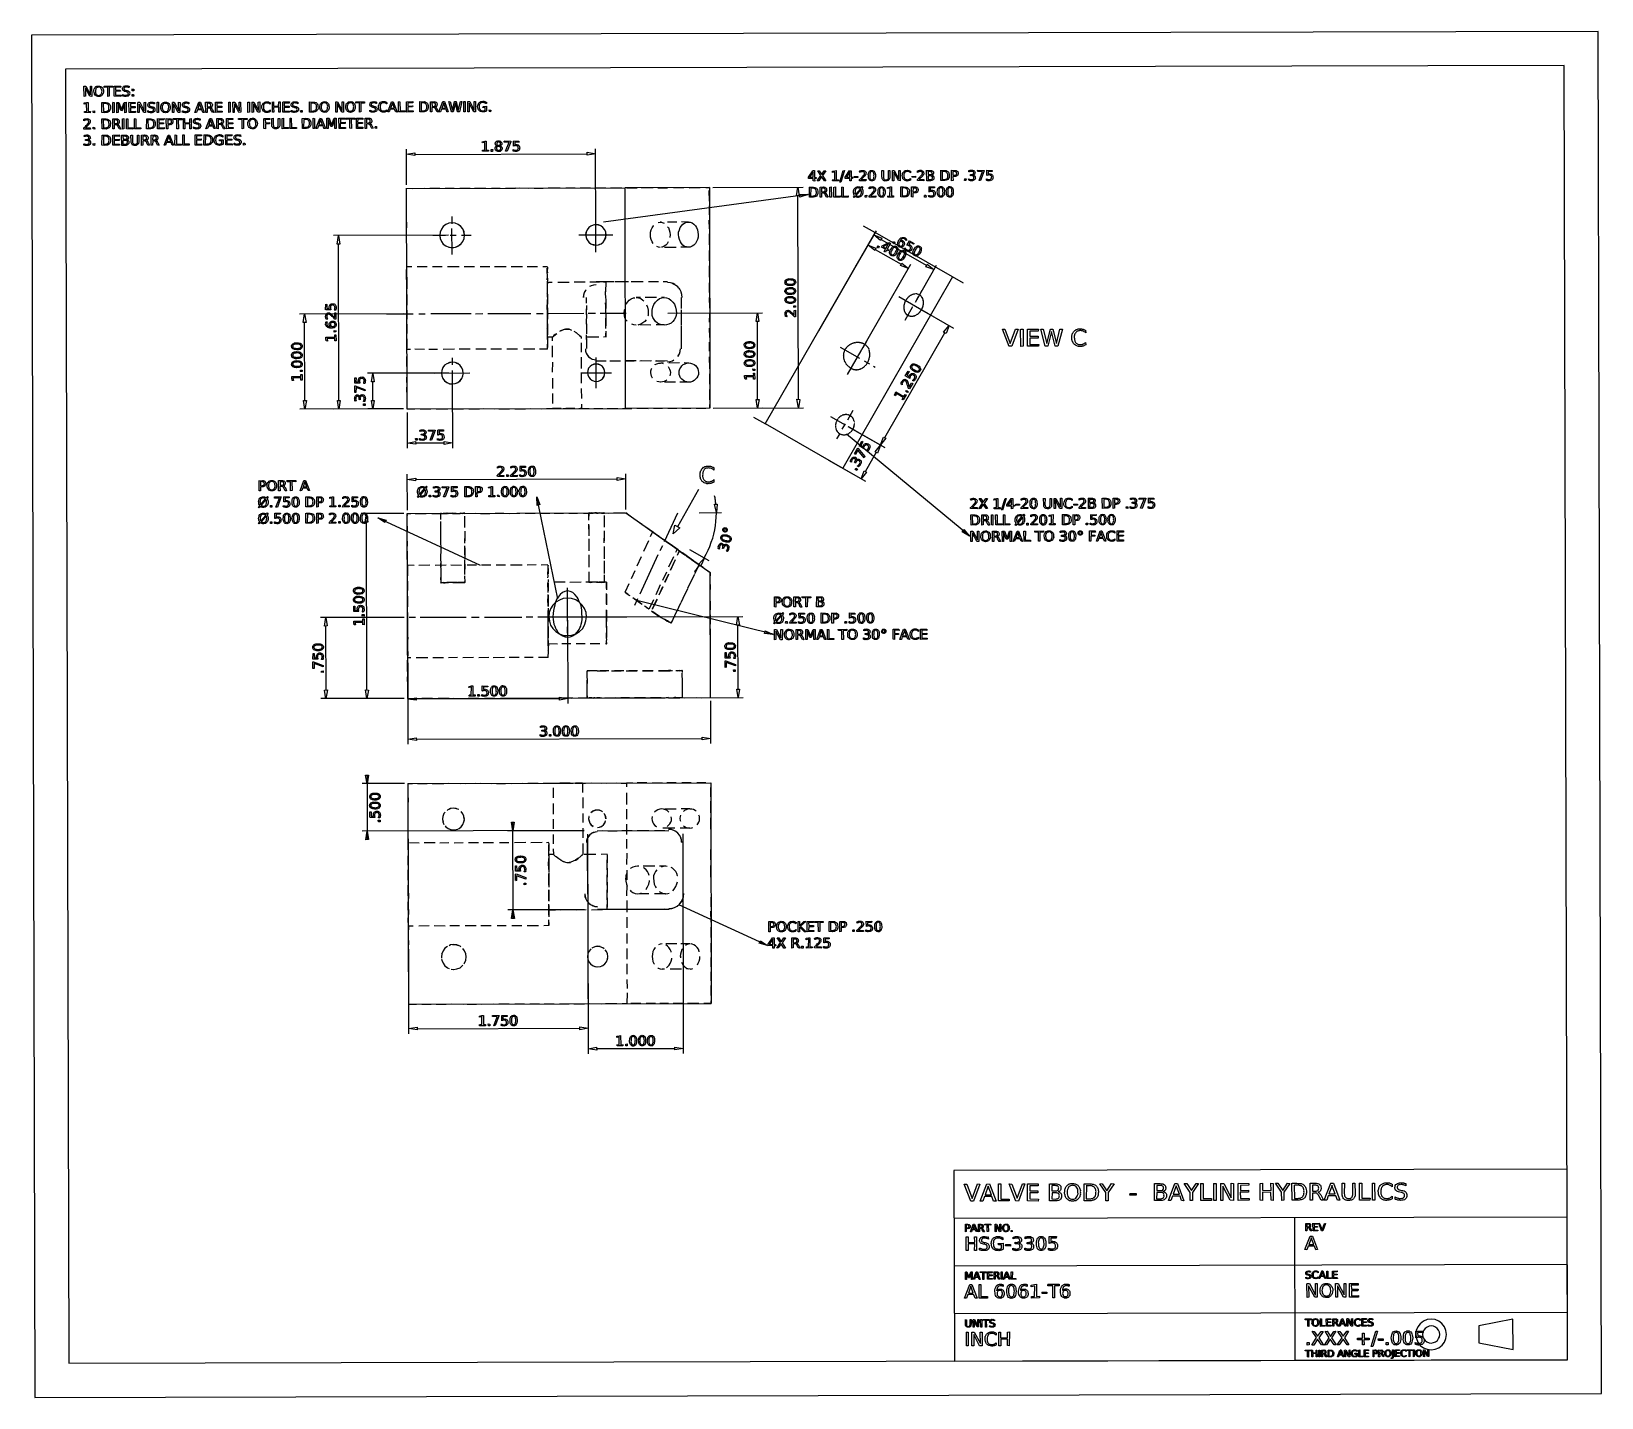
# Model space of a CAD drawing. Header units: millimetres. Extents: x 0 to 460, y -1 to 401.
import ezdxf

# ---------------------------------------------------------------- set-up
doc = ezdxf.new("R2010")
doc.units = ezdxf.units.MM

msp = doc.modelspace()

# ---------------------------------------------------------------- linework, layer by layer
for points in [[(0.5, -0.59), (460.47, 0.58), (459.48, 400.55), (-0.5, 399.41)], [(10.5, 9.49), (450.48, 10.55), (449.52, 390.55), (9.55, 389.45)], [(112.09, 364.08), (109.61, 364.49), (112.07, 364.88)], [(162.64, 365.05), (165.17, 364.61), (162.63, 364.19)], [(224.09, 352.28), (224.54, 354.78), (224.93, 352.24)], [(224.94, 352.68), (227.5, 352.64), (225.08, 351.92)], [(126.6, 340.71), (126.53, 341.67), (126.15, 342.56), (125.58, 343.24), (124.77, 343.88), (123.94, 344.21), (123.01, 344.31), (122.03, 344.23), (121.18, 343.83), (120.39, 343.3), (119.86, 342.5), (119.5, 341.64), (119.36, 340.68), (119.5, 339.73), (119.85, 338.87), (120.42, 338.1), (121.18, 337.54), (122.04, 337.17), (122.97, 337.06), (123.96, 337.2), (124.83, 337.54), (125.54, 338.11), (126.16, 338.89), (126.51, 339.77), (126.64, 340.72)], [(168.25, 340.82), (168.1, 341.57), (167.83, 342.33), (167.3, 342.93), (166.71, 343.42), (165.97, 343.67), (165.2, 343.82), (164.47, 343.69), (163.72, 343.38), (163.12, 342.95), (162.62, 342.3), (162.32, 341.56), (162.24, 340.79), (162.35, 340.03), (162.64, 339.32), (163.11, 338.67), (163.75, 338.17), (164.47, 337.9), (165.2, 337.82), (165.99, 337.87), (166.75, 338.18), (167.34, 338.65), (167.78, 339.32), (168.08, 340.02), (168.19, 340.84)], [(89.24, 338.08), (89.63, 340.61), (90.05, 338.1)], [(247.07, 336.17), (245.12, 337.77), (247.44, 336.9)], [(248.78, 339.11), (246.8, 340.77), (249.16, 339.82)], [(255, 332.53), (257, 330.96), (254.62, 331.8)], [(262.48, 332.16), (264.44, 330.6), (262.13, 331.45)], [(79.3, 315.04), (79.71, 317.58), (80.12, 315.09)], [(212.23, 315.41), (212.63, 317.92), (213.01, 315.4)], [(267.3, 312.28), (268.9, 314.22), (268.02, 311.84)], [(99.34, 297.65), (99.76, 300.13), (100.15, 297.63)], [(126.27, 300.21), (126.15, 301.07), (125.84, 301.79), (125.34, 302.48), (124.68, 302.99), (123.9, 303.29), (123.08, 303.39), (122.26, 303.26), (121.46, 302.98), (120.81, 302.5), (120.31, 301.82), (120.01, 301.03), (119.9, 300.21), (120, 299.41), (120.31, 298.61), (120.82, 297.94), (121.53, 297.48), (122.29, 297.1), (123.12, 297.06), (123.89, 297.15), (124.68, 297.49), (125.32, 297.94), (125.87, 298.62), (126.17, 299.39), (126.31, 300.24)], [(167.86, 300.35), (167.78, 301), (167.54, 301.59), (167.12, 302.12), (166.55, 302.51), (165.97, 302.77), (165.33, 302.89), (164.64, 302.82), (164.01, 302.55), (163.51, 302.14), (163.07, 301.62), (162.85, 300.98), (162.8, 300.29), (162.82, 299.68), (163.11, 299.01), (163.5, 298.52), (164.06, 298.12), (164.67, 297.84), (165.3, 297.78), (165.95, 297.82), (166.57, 298.11), (167.13, 298.49), (167.51, 299.04), (167.77, 299.66), (167.85, 300.31)], [(80.22, 292.14), (79.79, 289.61), (79.36, 292.13)], [(90.15, 292.18), (89.8, 289.66), (89.36, 292.16)], [(100.17, 292.18), (99.74, 289.69), (99.38, 292.18)], [(213.11, 292.45), (212.69, 289.97), (212.24, 292.46)], [(225.09, 292.45), (224.71, 290.02), (224.26, 292.52)], [(250.37, 281.08), (248.79, 279.11), (249.67, 281.45)], [(112.33, 279.32), (109.81, 279.68), (112.28, 280.11)], [(120.65, 280.14), (123.14, 279.73), (120.65, 279.29)], [(247.19, 277.11), (248.76, 279.1), (247.88, 276.73)], [(112.3, 268.59), (109.84, 269), (112.35, 269.39)], [(171.45, 269.59), (173.97, 269.19), (171.49, 268.71)], [(244.69, 271.17), (243.07, 269.19), (243.97, 271.54)], [(147.96, 261.39), (147.84, 263.93), (148.75, 261.61)], [(97.46, 256.44), (97.83, 258.94), (98.29, 256.48)], [(200.84, 261.75), (200.59, 259.24), (200.02, 261.69)], [(103.27, 256.34), (101.16, 257.7), (103.66, 257.05)], [(189.87, 254.75), (187.88, 252.99), (188.41, 255.56)], [(273.28, 254.28), (274.92, 252.36), (272.74, 253.64)], [(195.35, 244.02), (197.07, 245.94), (196, 243.58)], [(162.44, 228.66), (162.33, 229.9), (161.88, 231.07), (161.24, 232.11), (160.35, 232.97), (159.34, 233.65), (158.11, 234.03), (156.88, 234.18), (155.66, 234.01), (154.54, 233.58), (153.49, 232.95), (152.58, 232.1), (151.91, 231), (151.55, 229.88), (151.39, 228.64), (151.56, 227.4), (151.91, 226.2), (152.6, 225.2), (153.46, 224.3), (154.53, 223.63), (155.69, 223.22), (156.92, 223.13), (158.2, 223.24), (159.32, 223.65), (160.41, 224.34), (161.26, 225.17), (161.92, 226.21), (162.31, 227.44), (162.48, 228.65)], [(85.51, 225.94), (85.9, 228.48), (86.33, 225.97)], [(206.49, 226.25), (206.93, 228.75), (207.35, 226.24)], [(214.96, 224.55), (217.29, 223.5), (214.76, 223.75)], [(207.36, 207.42), (206.95, 204.98), (206.57, 207.45)], [(86.39, 207.18), (85.98, 204.62), (85.58, 207.13)], [(98.42, 207.17), (97.95, 204.67), (97.58, 207.18)], [(112.5, 204.14), (110, 204.49), (112.48, 204.9)], [(154.5, 205.07), (157, 204.64), (154.51, 204.2)], [(112.53, 192.32), (109.98, 192.73), (112.5, 193.11)], [(196.4, 193.32), (198.95, 192.95), (196.44, 192.52)], [(98.46, 182.15), (98.05, 179.66), (97.62, 182.2)], [(141.23, 168.33), (140.82, 165.78), (140.4, 168.33)], [(97.68, 163.2), (98.11, 165.69), (98.49, 163.23)], [(140.41, 140.11), (140.85, 142.62), (141.3, 140.1)], [(213.51, 133.56), (215.61, 132.16), (213.14, 132.86)], [(112.75, 107.35), (110.22, 107.76), (112.75, 108.18)], [(160.47, 108.25), (162.91, 107.88), (160.46, 107.43)], [(165.47, 101.43), (162.95, 101.83), (165.42, 102.27)], [(188.35, 102.33), (190.88, 101.93), (188.37, 101.55)], [(270.46, 10.08), (450.44, 10.51), (450.32, 66.51), (270.33, 66.1)], [(414.96, 17.97), (414.78, 19.09), (414.31, 20.2), (413.6, 21.14), (412.67, 21.83), (411.6, 22.31), (410.44, 22.45), (409.3, 22.32), (408.2, 21.87), (407.23, 21.1), (406.54, 20.22), (406.08, 19.1), (405.97, 17.93), (406.1, 16.8), (406.55, 15.68), (407.25, 14.75), (408.22, 14.05), (409.29, 13.61), (410.49, 13.47), (411.65, 13.59), (412.72, 14.03), (413.63, 14.8), (414.38, 15.72), (414.78, 16.79), (414.98, 17.96)], [(412.98, 17.96), (412.85, 18.59), (412.63, 19.18), (412.22, 19.7), (411.67, 20.08), (411.08, 20.34), (410.44, 20.45), (409.82, 20.35), (409.22, 20.08), (408.69, 19.73), (408.29, 19.2), (408, 18.61), (407.94, 17.94), (408.01, 17.28), (408.25, 16.68), (408.66, 16.15), (409.19, 15.78), (409.83, 15.53), (410.43, 15.43), (411.08, 15.55), (411.72, 15.79), (412.25, 16.21), (412.63, 16.72), (412.87, 17.27), (412.94, 17.94)], [(424.45, 15.49), (434.46, 13.49), (434.44, 22.48), (424.41, 20.48)]]:
    msp.add_lwpolyline(points, close=True)
for points in [[(14.94, 384.49), (15.46, 384.45), (16.87, 381.94), (16.85, 384.46), (17.19, 384.45), (17.21, 381.46), (16.7, 381.49), (15.37, 383.98), (15.35, 381.49), (14.96, 381.44), (14.93, 384.47)], [(19.26, 384.51), (19.52, 384.49), (19.81, 384.4), (20.06, 384.31), (20.22, 384.14), (20.45, 383.88), (20.57, 383.63), (20.64, 383.34), (20.63, 382.99), (20.64, 382.66), (20.54, 382.33), (20.41, 382.07), (20.26, 381.84), (20.08, 381.63), (19.81, 381.51), (19.57, 381.45), (19.28, 381.44), (18.98, 381.43), (18.7, 381.5), (18.47, 381.67), (18.21, 381.86), (18.06, 382.07), (17.98, 382.31), (17.9, 382.64), (17.86, 383.01), (17.87, 383.33), (17.93, 383.64), (18.08, 383.91), (18.24, 384.14), (18.46, 384.33), (18.67, 384.43), (18.98, 384.48), (19.21, 384.51)], [(19.25, 384.21), (19.06, 384.2), (18.86, 384.12), (18.71, 384.04), (18.55, 383.88), (18.42, 383.69), (18.37, 383.46), (18.32, 383.26), (18.28, 382.98), (18.29, 382.71), (18.34, 382.49), (18.43, 382.23), (18.55, 382.05), (18.67, 381.93), (18.88, 381.85), (19.05, 381.74), (19.23, 381.72), (19.48, 381.79), (19.62, 381.84), (19.81, 381.94), (19.96, 382.1), (20.07, 382.28), (20.15, 382.45), (20.17, 382.69), (20.23, 383.02), (20.22, 383.27), (20.13, 383.51), (20.03, 383.67), (19.92, 383.85), (19.84, 384.06), (19.62, 384.16), (19.45, 384.21), (19.24, 384.22)], [(20.87, 384.5), (23.37, 384.48), (23.41, 384.18), (22.32, 384.14), (22.31, 381.5), (21.95, 381.48), (21.91, 384.13), (20.85, 384.11), (20.83, 384.46)], [(23.8, 384.51), (25.71, 384.47), (25.66, 384.12), (24.22, 384.14), (24.17, 383.28), (25.61, 383.28), (25.64, 382.95), (24.19, 382.93), (24.2, 381.84), (25.72, 381.87), (25.73, 381.48), (23.77, 381.51), (23.8, 384.47)], [(28.17, 384.43), (28.15, 384.01), (28.1, 384.08), (27.97, 384.14), (27.83, 384.17), (27.74, 384.2), (27.62, 384.17), (27.53, 384.24), (27.46, 384.24), (27.34, 384.2), (27.18, 384.24), (27.06, 384.22), (26.92, 384.13), (26.86, 384.07), (26.77, 384.01), (26.71, 383.94), (26.7, 383.86), (26.66, 383.74), (26.65, 383.64), (26.72, 383.54), (26.72, 383.45), (26.79, 383.42), (26.88, 383.39), (26.94, 383.31), (27.05, 383.28), (27.23, 383.29), (27.51, 383.2), (27.66, 383.16), (27.9, 383.14), (28.02, 383.03), (28.13, 382.91), (28.26, 382.77), (28.34, 382.67), (28.36, 382.53), (28.35, 382.31), (28.38, 382.14), (28.33, 381.98), (28.2, 381.81), (28.05, 381.64), (27.92, 381.56), (27.71, 381.5), (27.48, 381.49), (27.24, 381.46), (27.08, 381.48), (26.97, 381.44), (26.91, 381.45), (26.73, 381.52), (26.67, 381.51), (26.5, 381.57), (26.41, 381.56), (26.28, 381.6), (26.26, 382.03), (26.4, 381.95), (26.51, 381.94), (26.63, 381.87), (26.77, 381.87), (26.88, 381.84), (26.99, 381.77), (27.1, 381.79), (27.19, 381.81), (27.39, 381.81), (27.54, 381.8), (27.66, 381.88), (27.76, 381.9), (27.87, 382), (27.91, 382.06), (27.96, 382.19), (27.91, 382.31), (27.92, 382.39), (27.93, 382.48), (27.9, 382.59), (27.77, 382.63), (27.73, 382.69), (27.66, 382.72), (27.51, 382.77), (27.38, 382.85), (27.09, 382.89), (26.88, 382.92), (26.72, 382.97), (26.6, 383.06), (26.47, 383.19), (26.35, 383.25), (26.3, 383.41), (26.27, 383.54), (26.27, 383.71), (26.24, 383.86), (26.32, 384.09), (26.41, 384.18), (26.53, 384.35), (26.68, 384.45), (26.86, 384.46), (27.04, 384.57), (27.28, 384.56), (27.41, 384.58), (27.54, 384.54), (27.64, 384.52), (27.74, 384.54), (27.83, 384.52), (27.95, 384.5), (28.09, 384.44), (28.18, 384.42)], [(29.1, 383.61), (29.53, 383.61), (29.53, 383.1), (29.08, 383.09), (29.08, 383.66)], [(15.06, 377.04), (15.73, 376.99), (15.71, 379.32), (14.98, 379.16), (15.03, 379.53), (15.7, 379.67), (16.15, 379.65), (16.16, 376.99), (16.81, 377.01), (16.77, 376.67), (15.06, 376.69), (15.07, 376.99)], [(20.17, 379.66), (21.01, 379.68), (21.44, 379.68), (21.81, 379.62), (22.1, 379.47), (22.32, 379.31), (22.49, 379.09), (22.59, 378.87), (22.72, 378.55), (22.73, 378.17), (22.69, 377.8), (22.62, 377.5), (22.46, 377.29), (22.33, 377.03), (22.09, 376.91), (21.77, 376.77), (21.43, 376.73), (21.03, 376.68), (20.21, 376.71), (20.18, 379.68)], [(20.6, 379.38), (20.64, 377.03), (21.06, 377.03), (21.37, 377.05), (21.6, 377.12), (21.82, 377.21), (22.03, 377.31), (22.11, 377.46), (22.19, 377.65), (22.24, 377.9), (22.27, 378.2), (22.28, 378.49), (22.24, 378.72), (22.13, 378.92), (22.03, 379.06), (21.85, 379.22), (21.66, 379.26), (21.4, 379.33), (21.13, 379.34), (20.63, 379.38)], [(23.39, 379.72), (23.8, 379.68), (23.79, 376.7), (23.39, 376.68), (23.37, 379.69)], [(24.6, 379.67), (25.18, 379.71), (25.94, 377.65), (26.69, 379.67), (27.34, 379.73), (27.36, 376.72), (26.92, 376.68), (26.92, 379.36), (26.17, 377.26), (25.74, 377.3), (24.97, 379.33), (25, 376.69), (24.59, 376.66), (24.59, 379.67)], [(28.14, 379.73), (29.99, 379.69), (29.99, 379.33), (28.56, 379.36), (28.55, 378.49), (29.96, 378.49), (29.95, 378.13), (28.56, 378.12), (28.56, 377.05), (30.05, 377.09), (30.06, 376.69), (28.16, 376.72), (28.14, 379.71)], [(29.11, 382.04), (29.52, 382.05), (29.53, 381.51), (29.09, 381.49), (29.05, 382.01)], [(30.74, 379.74), (31.3, 379.75), (32.63, 377.22), (32.59, 379.7), (33, 379.73), (32.99, 376.72), (32.48, 376.69), (31.15, 379.19), (31.15, 376.74), (30.73, 376.74), (30.71, 379.71)], [(35.63, 379.63), (35.62, 379.25), (35.46, 379.25), (35.41, 379.3), (35.3, 379.35), (35.19, 379.41), (35.05, 379.45), (34.96, 379.45), (34.84, 379.47), (34.78, 379.42), (34.61, 379.45), (34.45, 379.44), (34.36, 379.36), (34.29, 379.33), (34.16, 379.21), (34.13, 379.17), (34.09, 379.03), (34.12, 378.97), (34.11, 378.82), (34.13, 378.78), (34.14, 378.7), (34.22, 378.67), (34.31, 378.62), (34.39, 378.55), (34.48, 378.5), (34.64, 378.48), (34.88, 378.42), (35.13, 378.36), (35.27, 378.32), (35.46, 378.27), (35.61, 378.11), (35.64, 378.04), (35.71, 377.88), (35.78, 377.75), (35.77, 377.58), (35.77, 377.34), (35.75, 377.16), (35.6, 377.04), (35.49, 376.92), (35.31, 376.82), (35.16, 376.74), (34.88, 376.68), (34.67, 376.63), (34.53, 376.67), (34.43, 376.68), (34.3, 376.69), (34.17, 376.7), (34.05, 376.74), (33.97, 376.74), (33.8, 376.83), (33.67, 376.88), (33.72, 377.29), (33.81, 377.23), (33.91, 377.14), (34.03, 377.07), (34.19, 377.05), (34.28, 377.04), (34.44, 376.99), (34.54, 376.96), (34.61, 376.99), (34.79, 376.98), (34.97, 377.06), (35.04, 377.1), (35.19, 377.15), (35.27, 377.2), (35.35, 377.32), (35.34, 377.42), (35.39, 377.55), (35.38, 377.61), (35.35, 377.74), (35.32, 377.8), (35.21, 377.86), (35.14, 377.95), (35.07, 377.99), (34.94, 378), (34.77, 378.03), (34.57, 378.07), (34.35, 378.12), (34.17, 378.18), (34, 378.27), (33.91, 378.38), (33.78, 378.51), (33.74, 378.58), (33.7, 378.77), (33.64, 378.89), (33.7, 379.1), (33.77, 379.25), (33.85, 379.43), (33.94, 379.54), (34.1, 379.64), (34.28, 379.69), (34.5, 379.76), (34.73, 379.77), (34.83, 379.8), (34.95, 379.78), (35.06, 379.73), (35.14, 379.71), (35.26, 379.73), (35.37, 379.71), (35.52, 379.67), (35.63, 379.6)], [(36.44, 379.75), (36.86, 379.74), (36.83, 376.72), (36.45, 376.74), (36.41, 379.74)], [(38.84, 379.79), (39.13, 379.79), (39.39, 379.69), (39.69, 379.58), (39.89, 379.36), (40.01, 379.13), (40.16, 378.87), (40.21, 378.54), (40.25, 378.2), (40.25, 377.88), (40.14, 377.59), (40.06, 377.36), (39.88, 377.1), (39.63, 376.89), (39.45, 376.77), (39.16, 376.73), (38.87, 376.64), (38.54, 376.71), (38.31, 376.75), (38.08, 376.89), (37.82, 377.1), (37.71, 377.29), (37.58, 377.61), (37.49, 377.87), (37.46, 378.22), (37.46, 378.56), (37.56, 378.88), (37.7, 379.16), (37.83, 379.36), (38.04, 379.53), (38.3, 379.71), (38.53, 379.73), (38.86, 379.78)], [(38.83, 379.48), (38.66, 379.44), (38.47, 379.34), (38.26, 379.24), (38.15, 379.1), (38.07, 378.92), (37.93, 378.76), (37.94, 378.5), (37.89, 378.23), (37.93, 377.99), (37.99, 377.7), (38.04, 377.5), (38.15, 377.35), (38.33, 377.22), (38.45, 377.09), (38.67, 377.05), (38.89, 376.98), (39.04, 377.02), (39.23, 377.07), (39.45, 377.17), (39.59, 377.36), (39.67, 377.51), (39.76, 377.73), (39.79, 377.96), (39.84, 378.22), (39.82, 378.49), (39.78, 378.77), (39.65, 378.97), (39.56, 379.14), (39.42, 379.25), (39.23, 379.39), (39.08, 379.42), (38.82, 379.42)], [(40.89, 379.72), (41.43, 379.76), (42.79, 377.21), (42.72, 379.76), (43.14, 379.71), (43.12, 376.76), (42.62, 376.71), (41.25, 379.25), (41.28, 376.77), (40.89, 376.74), (40.88, 379.71)], [(45.75, 379.64), (45.74, 379.25), (45.64, 379.28), (45.54, 379.33), (45.4, 379.41), (45.34, 379.45), (45.21, 379.44), (45.1, 379.46), (45.03, 379.47), (44.89, 379.48), (44.78, 379.48), (44.61, 379.41), (44.49, 379.38), (44.38, 379.34), (44.32, 379.25), (44.3, 379.19), (44.23, 379.12), (44.21, 379), (44.23, 378.86), (44.29, 378.77), (44.28, 378.74), (44.33, 378.67), (44.4, 378.6), (44.54, 378.6), (44.62, 378.57), (44.77, 378.48), (45.04, 378.48), (45.27, 378.42), (45.46, 378.36), (45.57, 378.25), (45.71, 378.16), (45.79, 378.01), (45.9, 377.91), (45.89, 377.73), (45.91, 377.61), (45.91, 377.37), (45.86, 377.21), (45.79, 377.01), (45.66, 376.92), (45.48, 376.79), (45.31, 376.77), (45.02, 376.71), (44.8, 376.68), (44.66, 376.68), (44.6, 376.68), (44.47, 376.69), (44.34, 376.71), (44.19, 376.73), (44.06, 376.81), (44, 376.84), (43.81, 376.86), (43.82, 377.26), (43.98, 377.23), (44.06, 377.14), (44.22, 377.15), (44.33, 377.07), (44.47, 377.03), (44.57, 377.07), (44.65, 377), (44.78, 377.02), (44.97, 377.06), (45.08, 377.05), (45.25, 377.13), (45.32, 377.16), (45.41, 377.26), (45.44, 377.3), (45.51, 377.41), (45.53, 377.55), (45.53, 377.68), (45.48, 377.71), (45.45, 377.82), (45.37, 377.9), (45.32, 377.92), (45.18, 377.98), (45.05, 378.07), (44.93, 378.11), (44.7, 378.15), (44.48, 378.17), (44.27, 378.27), (44.14, 378.33), (44.04, 378.42), (43.95, 378.51), (43.84, 378.66), (43.83, 378.76), (43.81, 378.94), (43.85, 379.1), (43.91, 379.3), (43.98, 379.46), (44.09, 379.6), (44.29, 379.67), (44.41, 379.74), (44.62, 379.79), (44.85, 379.83), (44.96, 379.83), (45.08, 379.81), (45.17, 379.79), (45.29, 379.8), (45.41, 379.72), (45.5, 379.71), (45.62, 379.66), (45.78, 379.68)], [(48.65, 379.74), (49.1, 379.78), (50.24, 376.75), (49.81, 376.76), (49.58, 377.52), (48.23, 377.53), (47.95, 376.74), (47.53, 376.72), (48.66, 379.76)], [(48.86, 379.35), (48.33, 377.85), (49.46, 377.85), (48.87, 379.38)], [(52.08, 378.16), (52.15, 378.13), (52.25, 378.13), (52.31, 378.04), (52.4, 377.98), (52.45, 377.92), (52.48, 377.8), (52.53, 377.71), (52.64, 377.59), (53.04, 376.73), (52.63, 376.79), (52.2, 377.51), (52.15, 377.67), (52.06, 377.82), (51.97, 377.88), (51.9, 377.92), (51.85, 377.97), (51.78, 377.98), (51.66, 378.05), (51.53, 378.05), (51.12, 378.03), (51.08, 376.75), (50.67, 376.77), (50.66, 379.76), (51.6, 379.75), (51.87, 379.73), (52.05, 379.68), (52.24, 379.67), (52.38, 379.53), (52.48, 379.41), (52.53, 379.28), (52.62, 379.13), (52.65, 378.92), (52.6, 378.73), (52.57, 378.65), (52.52, 378.53), (52.52, 378.4), (52.44, 378.31), (52.35, 378.25), (52.25, 378.22), (52.11, 378.18)], [(51.09, 379.46), (51.09, 378.39), (51.59, 378.35), (51.74, 378.39), (51.88, 378.4), (51.96, 378.43), (52.02, 378.47), (52.13, 378.59), (52.16, 378.68), (52.19, 378.78), (52.22, 378.93), (52.18, 379.01), (52.13, 379.11), (52.08, 379.21), (52.03, 379.33), (51.98, 379.36), (51.87, 379.41), (51.72, 379.41), (51.59, 379.43), (51.09, 379.41)], [(53.54, 379.75), (55.45, 379.8), (55.45, 379.41), (53.93, 379.46), (53.93, 378.56), (55.39, 378.55), (55.37, 378.21), (53.98, 378.18), (53.96, 377.11), (55.48, 377.08), (55.48, 376.79), (53.57, 376.76), (53.51, 379.75)], [(57.45, 379.76), (57.83, 379.77), (57.85, 376.79), (57.43, 376.77), (57.45, 379.74)], [(58.66, 379.76), (59.18, 379.77), (60.55, 377.25), (60.52, 379.78), (60.92, 379.79), (60.97, 376.8), (60.41, 376.78), (59.09, 379.3), (59.05, 376.76), (58.69, 376.78), (58.64, 379.79)], [(63.07, 379.79), (63.49, 379.78), (63.5, 376.79), (63.06, 376.78), (63.06, 379.8)], [(64.26, 379.77), (64.81, 379.8), (66.14, 377.31), (66.12, 379.77), (66.55, 379.83), (66.54, 376.82), (66.01, 376.81), (64.69, 379.27), (64.68, 376.81), (64.3, 376.76), (64.27, 379.8)], [(69.59, 379.55), (69.61, 379.18), (69.51, 379.23), (69.38, 379.31), (69.26, 379.38), (69.19, 379.45), (69.03, 379.46), (68.94, 379.5), (68.8, 379.5), (68.66, 379.54), (68.44, 379.5), (68.24, 379.44), (68.06, 379.36), (67.88, 379.23), (67.78, 379.05), (67.68, 378.82), (67.65, 378.58), (67.6, 378.29), (67.63, 378.02), (67.67, 377.76), (67.73, 377.59), (67.9, 377.36), (68.04, 377.28), (68.23, 377.14), (68.45, 377.08), (68.68, 377.06), (68.77, 377.07), (68.91, 377.11), (69.03, 377.12), (69.16, 377.18), (69.25, 377.24), (69.42, 377.29), (69.52, 377.36), (69.58, 377.49), (69.6, 377.01), (69.46, 376.97), (69.36, 376.92), (69.28, 376.85), (69.16, 376.79), (69.05, 376.79), (68.9, 376.74), (68.81, 376.75), (68.63, 376.76), (68.33, 376.78), (68.03, 376.86), (67.8, 377.01), (67.58, 377.16), (67.43, 377.4), (67.3, 377.63), (67.18, 377.97), (67.2, 378.28), (67.17, 378.65), (67.26, 378.95), (67.4, 379.21), (67.57, 379.45), (67.81, 379.62), (68.04, 379.78), (68.33, 379.83), (68.62, 379.83), (68.78, 379.84), (68.87, 379.82), (69.04, 379.82), (69.14, 379.82), (69.24, 379.78), (69.35, 379.67), (69.51, 379.67), (69.59, 379.56)], [(70.22, 379.8), (70.61, 379.82), (70.62, 378.6), (72.09, 378.58), (72.12, 379.83), (72.52, 379.84), (72.52, 376.8), (72.1, 376.81), (72.12, 378.27), (70.61, 378.24), (70.65, 376.79), (70.24, 376.82), (70.24, 379.84)], [(73.34, 379.82), (75.24, 379.85), (75.19, 379.49), (73.74, 379.5), (73.7, 378.57), (75.13, 378.59), (75.18, 378.22), (73.7, 378.24), (73.72, 377.14), (75.24, 377.17), (75.25, 376.82), (73.29, 376.82), (73.32, 379.81)], [(77.69, 379.72), (77.71, 379.32), (77.63, 379.38), (77.52, 379.44), (77.4, 379.5), (77.3, 379.52), (77.18, 379.51), (77.09, 379.53), (76.95, 379.51), (76.91, 379.58), (76.71, 379.54), (76.57, 379.55), (76.44, 379.45), (76.36, 379.44), (76.31, 379.36), (76.21, 379.23), (76.21, 379.17), (76.16, 379.06), (76.17, 378.94), (76.19, 378.87), (76.28, 378.83), (76.28, 378.75), (76.4, 378.72), (76.49, 378.66), (76.62, 378.62), (76.76, 378.62), (77.04, 378.52), (77.23, 378.52), (77.44, 378.42), (77.56, 378.33), (77.68, 378.24), (77.79, 378.11), (77.87, 377.99), (77.9, 377.86), (77.91, 377.68), (77.88, 377.47), (77.8, 377.24), (77.73, 377.15), (77.58, 377.01), (77.47, 376.92), (77.27, 376.82), (77.03, 376.81), (76.78, 376.79), (76.64, 376.75), (76.51, 376.78), (76.44, 376.81), (76.27, 376.83), (76.16, 376.84), (76.08, 376.84), (75.91, 376.9), (75.79, 376.95), (75.79, 377.34), (75.94, 377.28), (76.02, 377.22), (76.19, 377.23), (76.28, 377.15), (76.4, 377.11), (76.51, 377.08), (76.6, 377.09), (76.72, 377.1), (76.9, 377.13), (77.09, 377.1), (77.2, 377.17), (77.31, 377.2), (77.38, 377.28), (77.44, 377.42), (77.49, 377.49), (77.47, 377.62), (77.49, 377.74), (77.45, 377.83), (77.42, 377.93), (77.35, 377.97), (77.24, 377.99), (77.18, 378.09), (77.02, 378.09), (76.88, 378.14), (76.62, 378.22), (76.42, 378.28), (76.24, 378.29), (76.11, 378.42), (75.98, 378.48), (75.87, 378.62), (75.81, 378.74), (75.78, 378.83), (75.77, 379.03), (75.79, 379.23), (75.87, 379.35), (75.95, 379.52), (76.03, 379.62), (76.19, 379.76), (76.43, 379.83), (76.59, 379.86), (76.83, 379.9), (76.97, 379.85), (77.08, 379.84), (77.18, 379.86), (77.23, 379.87), (77.39, 379.82), (77.5, 379.78), (77.63, 379.73), (77.74, 379.73)], [(81.14, 379.84), (82, 379.81), (82.4, 379.8), (82.73, 379.78), (83.06, 379.67), (83.26, 379.48), (83.41, 379.25), (83.57, 379.01), (83.61, 378.71), (83.64, 378.37), (83.67, 378), (83.55, 377.66), (83.41, 377.43), (83.28, 377.23), (83.01, 377.01), (82.76, 376.95), (82.38, 376.84), (82.01, 376.84), (81.14, 376.81), (81.11, 379.83)], [(81.53, 379.47), (81.57, 377.14), (82.02, 377.15), (82.33, 377.18), (82.56, 377.24), (82.78, 377.31), (82.93, 377.49), (83.09, 377.64), (83.18, 377.84), (83.22, 378.08), (83.21, 378.36), (83.23, 378.61), (83.2, 378.87), (83.05, 379.07), (82.95, 379.22), (82.8, 379.34), (82.6, 379.42), (82.34, 379.47), (82.07, 379.5), (81.52, 379.51)], [(85.55, 379.92), (85.84, 379.9), (86.08, 379.82), (86.32, 379.66), (86.53, 379.51), (86.69, 379.28), (86.85, 379), (86.86, 378.68), (86.9, 378.37), (86.91, 378.02), (86.86, 377.7), (86.71, 377.41), (86.55, 377.18), (86.36, 377.03), (86.12, 376.88), (85.83, 376.84), (85.56, 376.78), (85.25, 376.79), (84.99, 376.91), (84.76, 377.01), (84.54, 377.21), (84.35, 377.41), (84.25, 377.72), (84.15, 378.02), (84.17, 378.35), (84.17, 378.64), (84.24, 378.95), (84.35, 379.24), (84.54, 379.47), (84.75, 379.66), (84.98, 379.79), (85.23, 379.84), (85.5, 379.89)], [(85.52, 379.58), (85.33, 379.53), (85.1, 379.46), (84.96, 379.4), (84.84, 379.23), (84.68, 379.08), (84.64, 378.87), (84.6, 378.59), (84.54, 378.37), (84.56, 378.04), (84.63, 377.85), (84.75, 377.63), (84.82, 377.41), (84.98, 377.31), (85.12, 377.17), (85.3, 377.13), (85.56, 377.12), (85.71, 377.11), (85.94, 377.18), (86.07, 377.3), (86.23, 377.48), (86.34, 377.61), (86.41, 377.83), (86.47, 378.06), (86.47, 378.32), (86.48, 378.59), (86.45, 378.86), (86.31, 379.05), (86.24, 379.21), (86.1, 379.38), (85.93, 379.47), (85.73, 379.54), (85.51, 379.54)], [(88.86, 379.88), (89.41, 379.82), (90.72, 377.32), (90.73, 379.87), (91.12, 379.84), (91.11, 376.87), (90.59, 376.88), (89.23, 379.37), (89.25, 376.85), (88.88, 376.84), (88.85, 379.88)], [(93.15, 379.89), (93.44, 379.92), (93.75, 379.82), (93.96, 379.69), (94.15, 379.48), (94.34, 379.24), (94.42, 379.01), (94.52, 378.68), (94.53, 378.34), (94.52, 378.02), (94.49, 377.76), (94.37, 377.47), (94.17, 377.23), (93.94, 377.03), (93.74, 376.9), (93.45, 376.85), (93.17, 376.77), (92.83, 376.8), (92.59, 376.94), (92.34, 377.06), (92.16, 377.22), (91.99, 377.45), (91.87, 377.69), (91.77, 377.99), (91.79, 378.36), (91.81, 378.71), (91.88, 379.02), (91.94, 379.28), (92.18, 379.49), (92.38, 379.69), (92.62, 379.82), (92.82, 379.86), (93.18, 379.92)], [(93.13, 379.61), (92.92, 379.54), (92.77, 379.48), (92.57, 379.38), (92.48, 379.27), (92.37, 379.09), (92.29, 378.86), (92.19, 378.62), (92.17, 378.34), (92.18, 378.11), (92.3, 377.88), (92.32, 377.66), (92.47, 377.49), (92.62, 377.33), (92.74, 377.2), (92.98, 377.16), (93.13, 377.12), (93.37, 377.18), (93.58, 377.2), (93.74, 377.35), (93.86, 377.46), (93.98, 377.62), (94.03, 377.86), (94.07, 378.08), (94.12, 378.38), (94.09, 378.67), (94.02, 378.88), (93.95, 379.11), (93.88, 379.25), (93.73, 379.41), (93.55, 379.54), (93.36, 379.54), (93.17, 379.56)], [(94.79, 379.88), (97.29, 379.86), (97.29, 379.52), (96.21, 379.51), (96.21, 376.91), (95.85, 376.87), (95.85, 379.53), (94.75, 379.52), (94.74, 379.84)], [(100.82, 379.77), (100.8, 379.42), (100.66, 379.42), (100.59, 379.46), (100.45, 379.54), (100.35, 379.56), (100.25, 379.61), (100.13, 379.58), (100.05, 379.58), (99.98, 379.61), (99.81, 379.63), (99.68, 379.56), (99.57, 379.57), (99.47, 379.46), (99.41, 379.4), (99.32, 379.3), (99.26, 379.26), (99.26, 379.1), (99.25, 379), (99.28, 378.9), (99.32, 378.9), (99.43, 378.79), (99.48, 378.79), (99.56, 378.75), (99.7, 378.7), (99.85, 378.68), (100.07, 378.61), (100.3, 378.53), (100.47, 378.45), (100.64, 378.41), (100.74, 378.28), (100.86, 378.2), (100.92, 378.05), (100.97, 377.86), (101, 377.74), (100.96, 377.49), (100.89, 377.32), (100.84, 377.17), (100.72, 377.05), (100.56, 376.98), (100.33, 376.9), (100.13, 376.8), (99.83, 376.85), (99.71, 376.84), (99.61, 376.87), (99.47, 376.83), (99.35, 376.87), (99.28, 376.86), (99.16, 376.94), (98.98, 376.98), (98.88, 377.02), (98.86, 377.45), (99.03, 377.36), (99.15, 377.27), (99.25, 377.29), (99.38, 377.2), (99.45, 377.16), (99.6, 377.16), (99.69, 377.16), (99.84, 377.13), (100, 377.14), (100.14, 377.21), (100.28, 377.26), (100.36, 377.3), (100.45, 377.36), (100.52, 377.48), (100.52, 377.55), (100.57, 377.66), (100.54, 377.75), (100.5, 377.89), (100.51, 377.96), (100.42, 378.03), (100.32, 378.05), (100.27, 378.13), (100.12, 378.14), (99.95, 378.24), (99.75, 378.23), (99.53, 378.33), (99.31, 378.38), (99.19, 378.48), (99.06, 378.53), (98.96, 378.67), (98.94, 378.76), (98.87, 378.89), (98.88, 379.1), (98.91, 379.27), (98.92, 379.45), (98.99, 379.55), (99.14, 379.72), (99.31, 379.8), (99.51, 379.86), (99.66, 379.89), (99.92, 379.91), (100.06, 379.92), (100.14, 379.9), (100.23, 379.9), (100.33, 379.87), (100.45, 379.86), (100.56, 379.83), (100.67, 379.83), (100.83, 379.82)], [(103.83, 379.63), (103.85, 379.25), (103.73, 379.3), (103.66, 379.4), (103.56, 379.47), (103.43, 379.5), (103.29, 379.58), (103.18, 379.58), (103.08, 379.61), (102.94, 379.58), (102.68, 379.61), (102.44, 379.56), (102.32, 379.42), (102.12, 379.27), (102.01, 379.09), (101.96, 378.93), (101.9, 378.69), (101.9, 378.4), (101.87, 378.1), (101.96, 377.87), (102.02, 377.62), (102.17, 377.46), (102.29, 377.36), (102.46, 377.26), (102.72, 377.21), (102.95, 377.19), (103.04, 377.18), (103.16, 377.16), (103.29, 377.19), (103.44, 377.25), (103.56, 377.29), (103.63, 377.39), (103.79, 377.42), (103.87, 377.52), (103.88, 377.11), (103.75, 377.04), (103.67, 376.98), (103.5, 376.97), (103.42, 376.9), (103.29, 376.84), (103.19, 376.85), (103.03, 376.85), (102.88, 376.81), (102.62, 376.87), (102.28, 376.96), (102.06, 377.07), (101.85, 377.24), (101.68, 377.45), (101.52, 377.74), (101.47, 378.05), (101.44, 378.38), (101.44, 378.76), (101.56, 379.01), (101.64, 379.29), (101.84, 379.52), (102.02, 379.74), (102.31, 379.85), (102.56, 379.92), (102.87, 379.95), (103.03, 379.95), (103.14, 379.94), (103.26, 379.92), (103.44, 379.87), (103.55, 379.84), (103.63, 379.8), (103.76, 379.7), (103.84, 379.68)], [(105.25, 379.88), (105.73, 379.9), (106.86, 376.88), (106.45, 376.92), (106.14, 377.65), (104.84, 377.68), (104.53, 376.93), (104.14, 376.9), (105.24, 379.91)], [(105.52, 379.5), (104.92, 378.03), (106.06, 378.03), (105.5, 379.47)], [(107.29, 379.92), (107.7, 379.89), (107.74, 377.25), (109.19, 377.26), (109.2, 376.93), (107.28, 376.89), (107.28, 379.9)], [(109.62, 379.87), (111.51, 379.93), (111.48, 379.58), (110.03, 379.56), (109.97, 378.64), (111.46, 378.71), (111.43, 378.37), (109.99, 378.31), (109.97, 377.24), (111.56, 377.23), (111.55, 376.94), (109.63, 376.87), (109.59, 379.9)], [(113.47, 379.94), (114.3, 379.89), (114.77, 379.92), (115.08, 379.85), (115.4, 379.69), (115.62, 379.56), (115.82, 379.37), (115.9, 379.09), (116, 378.77), (116.01, 378.42), (116, 378.07), (115.92, 377.72), (115.79, 377.52), (115.64, 377.28), (115.4, 377.12), (115.13, 377), (114.76, 376.91), (114.35, 376.92), (113.49, 376.9), (113.49, 379.92)], [(113.92, 379.61), (113.9, 377.24), (114.39, 377.27), (114.72, 377.27), (114.96, 377.33), (115.17, 377.44), (115.32, 377.52), (115.41, 377.69), (115.55, 377.92), (115.57, 378.15), (115.59, 378.42), (115.6, 378.73), (115.52, 378.93), (115.4, 379.13), (115.3, 379.27), (115.14, 379.42), (114.96, 379.51), (114.69, 379.54), (114.41, 379.6), (113.9, 379.6)], [(118.12, 378.34), (118.19, 378.29), (118.25, 378.27), (118.26, 378.19), (118.33, 378.16), (118.42, 378.04), (118.46, 377.95), (118.55, 377.89), (118.63, 377.74), (119.01, 376.96), (118.61, 376.91), (118.21, 377.66), (118.1, 377.83), (118.07, 377.97), (117.98, 378.01), (117.91, 378.12), (117.84, 378.12), (117.71, 378.17), (117.63, 378.19), (117.55, 378.22), (117.08, 378.16), (117.1, 376.92), (116.67, 376.9), (116.67, 379.91), (117.57, 379.91), (117.83, 379.93), (118.05, 379.86), (118.22, 379.78), (118.34, 379.72), (118.48, 379.62), (118.51, 379.46), (118.6, 379.29), (118.64, 379.09), (118.57, 378.94), (118.57, 378.83), (118.55, 378.68), (118.47, 378.58), (118.41, 378.52), (118.35, 378.43), (118.23, 378.38), (118.12, 378.32)], [(117.1, 379.61), (117.11, 378.54), (117.59, 378.5), (117.71, 378.52), (117.84, 378.56), (117.97, 378.6), (118.04, 378.68), (118.08, 378.76), (118.17, 378.86), (118.16, 378.95), (118.15, 379.07), (118.14, 379.19), (118.14, 379.32), (118.08, 379.4), (118.01, 379.47), (117.97, 379.52), (117.83, 379.52), (117.7, 379.55), (117.59, 379.56), (117.06, 379.6)], [(120.28, 379.95), (120.73, 379.95), (121.89, 376.9), (121.49, 376.93), (121.22, 377.69), (119.88, 377.68), (119.6, 376.94), (119.13, 376.92), (120.3, 379.94)], [(120.54, 379.52), (119.99, 378.04), (121.09, 378.06), (120.5, 379.55)], [(122.1, 379.91), (122.46, 379.92), (123.13, 377.37), (123.76, 379.97), (124.18, 379.93), (124.82, 377.37), (125.46, 379.96), (125.85, 379.93), (125.15, 376.96), (124.63, 376.95), (123.99, 379.54), (123.32, 376.92), (122.84, 376.91), (122.07, 379.96)], [(126.42, 379.97), (126.85, 379.92), (126.82, 376.94), (126.41, 376.96), (126.42, 379.94)], [(127.63, 379.93), (128.19, 379.96), (129.49, 377.44), (129.49, 379.98), (129.9, 379.99), (129.88, 376.96), (129.34, 376.97), (128.04, 379.44), (128.03, 376.95), (127.61, 376.92), (127.6, 379.93)], [(132.76, 377.36), (132.76, 378.18), (132.07, 378.22), (132.08, 378.54), (133.15, 378.56), (133.15, 377.26), (133.02, 377.16), (132.88, 377.07), (132.79, 377.02), (132.65, 376.99), (132.53, 376.92), (132.32, 376.95), (132.18, 376.9), (132.05, 376.92), (131.72, 376.93), (131.37, 377.02), (131.15, 377.11), (130.95, 377.34), (130.75, 377.54), (130.66, 377.83), (130.59, 378.13), (130.51, 378.45), (130.55, 378.8), (130.64, 379.12), (130.74, 379.37), (130.9, 379.57), (131.18, 379.78), (131.42, 379.93), (131.66, 379.97), (132.01, 380.01), (132.17, 380.04), (132.28, 380.02), (132.43, 379.94), (132.58, 379.96), (132.69, 379.87), (132.87, 379.88), (132.96, 379.79), (133.07, 379.75), (133.08, 379.33), (132.93, 379.39), (132.85, 379.47), (132.74, 379.52), (132.59, 379.57), (132.46, 379.62), (132.3, 379.68), (132.22, 379.71), (132.05, 379.67), (131.79, 379.64), (131.56, 379.59), (131.36, 379.51), (131.27, 379.35), (131.15, 379.19), (131, 378.96), (130.95, 378.76), (130.97, 378.49), (130.97, 378.15), (131.01, 377.92), (131.09, 377.7), (131.25, 377.57), (131.38, 377.43), (131.56, 377.29), (131.8, 377.23), (132.04, 377.22), (132.15, 377.26), (132.25, 377.24), (132.35, 377.27), (132.48, 377.29), (132.52, 377.32), (132.64, 377.33), (132.67, 377.35), (132.76, 377.39)], [(15.34, 372.24), (16.75, 372.2), (16.81, 371.84), (14.88, 371.86), (14.89, 372.24), (14.97, 372.36), (15.17, 372.46), (15.35, 372.66), (15.52, 372.87), (15.7, 373.01), (15.83, 373.18), (15.96, 373.33), (15.98, 373.38), (16.12, 373.49), (16.17, 373.6), (16.26, 373.68), (16.25, 373.75), (16.32, 373.81), (16.35, 373.87), (16.34, 373.98), (16.35, 374.02), (16.32, 374.17), (16.28, 374.23), (16.28, 374.32), (16.17, 374.43), (16.12, 374.54), (16.01, 374.57), (15.85, 374.55), (15.76, 374.56), (15.62, 374.58), (15.56, 374.57), (15.48, 374.53), (15.34, 374.52), (15.27, 374.49), (15.14, 374.43), (14.98, 374.38), (14.89, 374.31), (14.87, 374.74), (14.98, 374.77), (15.1, 374.82), (15.23, 374.84), (15.35, 374.89), (15.42, 374.88), (15.59, 374.89), (15.68, 374.91), (15.75, 374.92), (15.96, 374.93), (16.18, 374.84), (16.35, 374.77), (16.5, 374.7), (16.63, 374.55), (16.71, 374.45), (16.75, 374.23), (16.74, 374.1), (16.79, 373.96), (16.75, 373.86), (16.72, 373.84), (16.69, 373.76), (16.68, 373.61), (16.6, 373.51), (16.5, 373.41), (16.44, 373.36), (16.39, 373.29), (16.33, 373.23), (16.26, 373.1), (16.13, 373.01), (15.96, 372.86), (15.81, 372.64), (15.58, 372.45), (15.36, 372.19)], [(17.59, 377.17), (18.06, 377.18), (18.02, 376.66), (17.59, 376.71), (17.6, 377.21)], [(20.19, 374.87), (21.03, 374.92), (21.46, 374.89), (21.82, 374.8), (22.07, 374.7), (22.32, 374.51), (22.51, 374.35), (22.6, 374.08), (22.73, 373.73), (22.72, 373.36), (22.67, 373.06), (22.65, 372.71), (22.52, 372.46), (22.3, 372.27), (22.09, 372.11), (21.82, 372.01), (21.49, 371.88), (21.04, 371.91), (20.24, 371.89), (20.18, 374.89)], [(20.6, 374.54), (20.63, 372.22), (21.14, 372.19), (21.38, 372.23), (21.62, 372.32), (21.84, 372.35), (22, 372.51), (22.15, 372.65), (22.21, 372.86), (22.31, 373.1), (22.3, 373.39), (22.26, 373.71), (22.24, 373.89), (22.16, 374.08), (22.01, 374.26), (21.83, 374.41), (21.63, 374.46), (21.39, 374.54), (21.09, 374.53), (20.65, 374.56)], [(24.8, 373.32), (24.84, 373.3), (24.92, 373.2), (25.02, 373.2), (25.08, 373.09), (25.1, 373.04), (25.17, 372.94), (25.25, 372.85), (25.31, 372.7), (25.72, 371.88), (25.26, 371.91), (24.88, 372.69), (24.8, 372.81), (24.75, 372.91), (24.65, 372.98), (24.64, 373.07), (24.54, 373.12), (24.44, 373.16), (24.33, 373.19), (24.21, 373.15), (23.81, 373.14), (23.81, 371.89), (23.4, 371.91), (23.38, 374.88), (24.29, 374.9), (24.51, 374.85), (24.78, 374.86), (24.92, 374.8), (25.04, 374.66), (25.18, 374.57), (25.26, 374.38), (25.27, 374.25), (25.29, 374.06), (25.29, 373.87), (25.29, 373.78), (25.22, 373.66), (25.2, 373.59), (25.14, 373.49), (25.05, 373.37), (24.96, 373.35), (24.82, 373.29)], [(23.76, 374.57), (23.82, 373.51), (24.29, 373.52), (24.4, 373.48), (24.55, 373.51), (24.63, 373.57), (24.75, 373.63), (24.82, 373.72), (24.88, 373.82), (24.84, 373.93), (24.89, 374.01), (24.86, 374.14), (24.84, 374.27), (24.78, 374.38), (24.73, 374.4), (24.62, 374.51), (24.58, 374.56), (24.4, 374.58), (24.3, 374.54), (23.81, 374.56)], [(26.27, 374.92), (26.65, 374.93), (26.66, 371.93), (26.21, 371.88), (26.25, 374.92)], [(27.46, 374.92), (27.83, 374.91), (27.84, 372.22), (29.35, 372.24), (29.3, 371.88), (27.43, 371.9), (27.45, 374.89)], [(29.71, 374.93), (30.16, 374.91), (30.14, 372.22), (31.65, 372.25), (31.63, 371.89), (29.78, 371.92), (29.74, 374.88)], [(33.36, 374.91), (34.16, 374.91), (34.57, 374.92), (34.9, 374.81), (35.24, 374.71), (35.45, 374.55), (35.62, 374.35), (35.77, 374.09), (35.82, 373.82), (35.85, 373.43), (35.82, 373.04), (35.76, 372.75), (35.62, 372.5), (35.45, 372.29), (35.23, 372.12), (34.97, 372.03), (34.6, 371.96), (34.2, 371.9), (33.33, 371.92), (33.36, 374.91)], [(33.72, 374.62), (33.76, 372.23), (34.23, 372.28), (34.52, 372.28), (34.81, 372.3), (34.98, 372.43), (35.18, 372.55), (35.29, 372.67), (35.38, 372.89), (35.44, 373.13), (35.46, 373.43), (35.45, 373.71), (35.36, 373.97), (35.28, 374.17), (35.13, 374.31), (34.99, 374.45), (34.75, 374.5), (34.55, 374.59), (34.21, 374.58), (33.74, 374.55)], [(36.48, 374.92), (38.44, 374.95), (38.42, 374.57), (36.91, 374.61), (36.92, 373.72), (38.33, 373.68), (38.33, 373.39), (36.9, 373.38), (36.93, 372.23), (38.46, 372.3), (38.48, 371.95), (36.49, 371.91), (36.48, 374.93)], [(39.08, 374.96), (40, 374.91), (40.24, 374.94), (40.47, 374.9), (40.65, 374.81), (40.8, 374.72), (40.91, 374.56), (41, 374.43), (41.01, 374.27), (41.06, 374.02), (41.04, 373.84), (40.97, 373.68), (40.94, 373.52), (40.8, 373.39), (40.64, 373.28), (40.48, 373.16), (40.29, 373.18), (40.04, 373.11), (39.51, 373.16), (39.52, 371.9), (39.12, 371.95), (39.08, 374.95)], [(39.55, 374.59), (39.55, 373.45), (40.05, 373.46), (40.15, 373.49), (40.32, 373.51), (40.4, 373.59), (40.49, 373.65), (40.51, 373.69), (40.61, 373.81), (40.61, 373.9), (40.6, 374.07), (40.61, 374.15), (40.6, 374.29), (40.51, 374.4), (40.47, 374.47), (40.36, 374.53), (40.3, 374.6), (40.16, 374.6), (40.02, 374.57), (39.49, 374.6)], [(41.17, 374.95), (43.74, 374.93), (43.75, 374.6), (42.63, 374.61), (42.65, 371.93), (42.23, 371.97), (42.24, 374.63), (41.18, 374.63), (41.16, 374.95)], [(44.11, 374.97), (44.49, 374.93), (44.48, 373.69), (46, 373.73), (45.99, 374.92), (46.42, 374.95), (46.39, 371.97), (46, 371.92), (46.01, 373.35), (44.5, 373.36), (44.51, 371.97), (44.11, 371.97), (44.11, 374.97)], [(49, 374.83), (49, 374.45), (48.9, 374.49), (48.76, 374.55), (48.67, 374.59), (48.53, 374.65), (48.47, 374.62), (48.37, 374.7), (48.3, 374.69), (48.17, 374.65), (48, 374.67), (47.89, 374.66), (47.76, 374.57), (47.69, 374.57), (47.57, 374.49), (47.51, 374.42), (47.49, 374.3), (47.49, 374.16), (47.48, 374.07), (47.49, 374.01), (47.56, 373.92), (47.62, 373.86), (47.7, 373.86), (47.77, 373.77), (47.92, 373.77), (48.04, 373.73), (48.33, 373.66), (48.53, 373.6), (48.69, 373.52), (48.85, 373.45), (49, 373.37), (49.04, 373.22), (49.16, 373.11), (49.14, 372.94), (49.22, 372.78), (49.2, 372.61), (49.08, 372.4), (49, 372.22), (48.92, 372.15), (48.71, 372.02), (48.55, 371.98), (48.28, 371.9), (48.04, 371.89), (47.93, 371.89), (47.84, 371.88), (47.69, 371.92), (47.56, 371.93), (47.45, 372), (47.31, 372), (47.21, 372.04), (47.1, 372.11), (47.11, 372.53), (47.23, 372.41), (47.33, 372.35), (47.47, 372.32), (47.6, 372.29), (47.68, 372.27), (47.8, 372.22), (47.89, 372.21), (48.07, 372.22), (48.21, 372.25), (48.36, 372.26), (48.44, 372.3), (48.57, 372.36), (48.63, 372.42), (48.72, 372.56), (48.76, 372.63), (48.76, 372.77), (48.75, 372.84), (48.73, 372.95), (48.65, 373.03), (48.66, 373.11), (48.51, 373.15), (48.47, 373.23), (48.32, 373.26), (48.21, 373.26), (47.94, 373.33), (47.74, 373.39), (47.54, 373.46), (47.39, 373.53), (47.31, 373.58), (47.17, 373.73), (47.1, 373.83), (47.12, 373.95), (47.08, 374.16), (47.08, 374.35), (47.14, 374.47), (47.26, 374.69), (47.32, 374.79), (47.47, 374.86), (47.65, 374.95), (47.89, 375.02), (48.12, 374.98), (48.22, 375.04), (48.36, 375.02), (48.44, 375.02), (48.53, 374.99), (48.67, 374.93), (48.78, 374.92), (48.86, 374.92), (49.01, 374.83)], [(51.87, 374.95), (52.35, 374.95), (53.48, 372), (53.1, 372), (52.84, 372.75), (51.47, 372.76), (51.19, 371.99), (50.76, 371.98), (51.93, 374.93)], [(52.1, 374.54), (51.59, 373.08), (52.69, 373.08), (52.13, 374.55)], [(55.38, 373.35), (55.44, 373.32), (55.49, 373.31), (55.56, 373.24), (55.65, 373.21), (55.71, 373.09), (55.73, 373.05), (55.84, 372.89), (55.87, 372.81), (56.29, 371.97), (55.86, 371.98), (55.49, 372.73), (55.37, 372.85), (55.34, 372.97), (55.27, 373.1), (55.18, 373.15), (55.12, 373.2), (55.01, 373.19), (54.91, 373.24), (54.77, 373.21), (54.32, 373.21), (54.38, 371.96), (53.93, 372), (53.96, 374.98), (54.84, 374.99), (55.12, 374.93), (55.29, 374.93), (55.5, 374.83), (55.61, 374.79), (55.76, 374.62), (55.82, 374.46), (55.83, 374.32), (55.9, 374.14), (55.89, 373.95), (55.86, 373.88), (55.82, 373.71), (55.75, 373.64), (55.66, 373.55), (55.57, 373.47), (55.5, 373.43), (55.35, 373.39)], [(54.37, 374.62), (54.38, 373.58), (54.83, 373.55), (55.01, 373.56), (55.1, 373.61), (55.23, 373.63), (55.33, 373.69), (55.36, 373.8), (55.38, 373.88), (55.46, 374.02), (55.43, 374.11), (55.47, 374.23), (55.39, 374.31), (55.4, 374.46), (55.32, 374.5), (55.24, 374.59), (55.11, 374.62), (55.02, 374.62), (54.82, 374.61), (54.36, 374.66)], [(56.82, 375), (58.68, 374.95), (58.67, 374.65), (57.21, 374.6), (57.2, 373.75), (58.6, 373.73), (58.61, 373.44), (57.2, 373.39), (57.24, 372.32), (58.73, 372.34), (58.72, 371.99), (56.81, 371.98), (56.8, 375)], [(60.26, 374.99), (62.84, 375.02), (62.85, 374.66), (61.77, 374.65), (61.76, 371.99), (61.34, 371.96), (61.39, 374.62), (60.29, 374.65), (60.29, 374.99)], [(64.45, 375.07), (64.71, 375.03), (65.02, 374.97), (65.23, 374.81), (65.42, 374.6), (65.63, 374.41), (65.7, 374.12), (65.77, 373.84), (65.84, 373.46), (65.78, 373.16), (65.7, 372.86), (65.59, 372.62), (65.45, 372.38), (65.22, 372.16), (65.02, 372.03), (64.77, 371.95), (64.44, 371.9), (64.17, 371.94), (63.87, 372.06), (63.63, 372.19), (63.43, 372.37), (63.25, 372.59), (63.16, 372.83), (63.07, 373.13), (63.04, 373.46), (63.09, 373.84), (63.17, 374.14), (63.29, 374.37), (63.43, 374.61), (63.65, 374.79), (63.87, 374.94), (64.11, 375), (64.41, 375.03)], [(64.45, 374.75), (64.25, 374.71), (64.05, 374.61), (63.85, 374.51), (63.7, 374.35), (63.65, 374.22), (63.56, 374.03), (63.47, 373.73), (63.51, 373.49), (63.49, 373.25), (63.54, 373), (63.66, 372.8), (63.76, 372.59), (63.88, 372.48), (64.06, 372.33), (64.25, 372.25), (64.46, 372.28), (64.62, 372.26), (64.83, 372.32), (64.99, 372.46), (65.16, 372.62), (65.28, 372.81), (65.36, 372.95), (65.4, 373.22), (65.43, 373.52), (65.39, 373.74), (65.33, 373.98), (65.26, 374.21), (65.12, 374.37), (64.99, 374.57), (64.85, 374.66), (64.64, 374.69), (64.44, 374.74)], [(67.79, 374.98), (69.48, 375.01), (69.5, 374.65), (68.14, 374.67), (68.2, 373.74), (69.4, 373.78), (69.38, 373.41), (68.2, 373.44), (68.21, 371.97), (67.77, 372.03), (67.73, 374.99)], [(70.06, 375), (70.49, 375.04), (70.52, 373.16), (70.54, 372.95), (70.55, 372.75), (70.59, 372.61), (70.66, 372.47), (70.78, 372.43), (70.92, 372.32), (71.07, 372.32), (71.27, 372.29), (71.46, 372.3), (71.61, 372.31), (71.73, 372.41), (71.82, 372.49), (71.87, 372.61), (71.97, 372.75), (71.94, 372.93), (71.96, 373.2), (71.98, 375), (72.4, 375), (72.39, 373.16), (72.4, 372.85), (72.3, 372.61), (72.23, 372.45), (72.07, 372.23), (71.91, 372.16), (71.76, 372.04), (71.49, 371.96), (71.28, 371.95), (71.01, 371.96), (70.75, 372), (70.58, 372.13), (70.39, 372.25), (70.27, 372.39), (70.13, 372.59), (70.13, 372.89), (70.08, 373.16), (70.07, 374.99)], [(73.15, 374.99), (73.53, 375.03), (73.56, 372.34), (75.01, 372.34), (74.99, 372.04), (73.16, 371.98), (73.15, 375.02)], [(75.47, 375.03), (75.81, 375.03), (75.88, 372.37), (77.29, 372.35), (77.29, 372.01), (75.44, 371.99), (75.43, 375.04)], [(78.59, 377.35), (78.98, 377.34), (78.99, 376.8), (78.58, 376.8), (78.55, 377.37)], [(79.01, 375.02), (79.89, 375.04), (80.25, 375.02), (80.66, 374.97), (80.94, 374.85), (81.12, 374.64), (81.31, 374.44), (81.46, 374.21), (81.56, 373.9), (81.54, 373.57), (81.54, 373.15), (81.44, 372.9), (81.35, 372.6), (81.13, 372.41), (80.89, 372.21), (80.63, 372.13), (80.29, 372.07), (79.89, 372), (79.05, 372.06), (79.03, 375.01)], [(79.45, 374.68), (79.43, 372.37), (79.91, 372.39), (80.25, 372.38), (80.45, 372.44), (80.68, 372.5), (80.87, 372.66), (80.96, 372.83), (81.03, 372.99), (81.13, 373.24), (81.13, 373.55), (81.1, 373.82), (81.08, 374.07), (81, 374.26), (80.85, 374.4), (80.65, 374.55), (80.49, 374.66), (80.19, 374.69), (79.93, 374.72), (79.47, 374.68)], [(82.21, 375.04), (82.62, 375.01), (82.65, 372.03), (82.23, 372.02), (82.18, 375.06)], [(84.16, 375.03), (84.63, 375.02), (85.8, 372.01), (85.36, 372.02), (85.12, 372.83), (83.76, 372.81), (83.48, 372.06), (83.05, 372.04), (84.21, 375.02)], [(84.4, 374.64), (83.9, 373.18), (85, 373.12), (84.42, 374.64)], [(86.23, 375.07), (86.87, 375.08), (87.64, 373), (88.36, 375.06), (89.01, 375.07), (88.96, 372.04), (88.62, 372.07), (88.6, 374.65), (87.84, 372.62), (87.43, 372.62), (86.61, 374.69), (86.67, 372.04), (86.22, 372.05), (86.26, 375.08)], [(89.79, 375.05), (91.72, 375.06), (91.65, 374.74), (90.21, 374.74), (90.21, 373.83), (91.65, 373.86), (91.6, 373.47), (90.17, 373.48), (90.18, 372.37), (91.72, 372.37), (91.73, 372.04), (89.81, 372.06), (89.8, 375.07)], [(91.94, 375.05), (94.52, 375.09), (94.47, 374.72), (93.42, 374.75), (93.48, 372.07), (93.02, 372.09), (93.01, 374.73), (91.95, 374.7), (91.94, 375.04)], [(94.91, 375.06), (96.8, 375.09), (96.82, 374.7), (95.31, 374.75), (95.28, 373.87), (96.74, 373.84), (96.72, 373.54), (95.28, 373.53), (95.28, 372.44), (96.81, 372.42), (96.85, 372.06), (94.9, 372.08), (94.92, 375.09)], [(98.96, 373.47), (98.97, 373.44), (99.07, 373.4), (99.1, 373.35), (99.22, 373.33), (99.22, 373.24), (99.31, 373.1), (99.37, 373), (99.42, 372.9), (99.85, 372.09), (99.44, 372.07), (99.06, 372.86), (98.94, 372.98), (98.86, 373.09), (98.83, 373.2), (98.71, 373.26), (98.67, 373.26), (98.56, 373.34), (98.44, 373.34), (98.36, 373.37), (97.92, 373.34), (97.88, 372.07), (97.52, 372.07), (97.53, 375.07), (98.43, 375.09), (98.63, 375.04), (98.88, 375.03), (99.04, 374.97), (99.2, 374.86), (99.28, 374.77), (99.36, 374.57), (99.4, 374.41), (99.46, 374.23), (99.45, 374.1), (99.4, 373.96), (99.33, 373.88), (99.3, 373.77), (99.23, 373.69), (99.17, 373.57), (99.06, 373.52), (98.96, 373.51)], [(97.92, 374.75), (97.88, 373.68), (98.4, 373.65), (98.55, 373.71), (98.65, 373.75), (98.78, 373.78), (98.89, 373.84), (98.94, 373.91), (98.95, 373.98), (98.97, 374.11), (99, 374.23), (98.98, 374.35), (99, 374.45), (98.9, 374.56), (98.83, 374.62), (98.76, 374.65), (98.7, 374.69), (98.57, 374.73), (98.43, 374.73), (97.89, 374.73)], [(133.9, 377.45), (134.34, 377.44), (134.33, 376.95), (133.97, 376.98), (133.92, 377.47)], [(16.24, 368.71), (16.36, 368.66), (16.54, 368.6), (16.6, 368.52), (16.74, 368.42), (16.8, 368.32), (16.83, 368.21), (16.87, 368.12), (16.85, 367.97), (16.85, 367.74), (16.81, 367.57), (16.72, 367.38), (16.55, 367.26), (16.43, 367.16), (16.18, 367.09), (15.96, 367.02), (15.72, 367.02), (15.58, 367.04), (15.55, 367.04), (15.45, 367.07), (15.33, 367.05), (15.24, 367.06), (15.1, 367.12), (15.03, 367.14), (14.91, 367.17), (14.87, 367.52), (14.96, 367.48), (15.09, 367.49), (15.17, 367.45), (15.29, 367.41), (15.38, 367.4), (15.47, 367.4), (15.55, 367.33), (15.7, 367.36), (15.86, 367.38), (16, 367.43), (16.16, 367.43), (16.24, 367.52), (16.39, 367.57), (16.45, 367.68), (16.49, 367.79), (16.48, 367.96), (16.46, 368.04), (16.43, 368.2), (16.4, 368.27), (16.3, 368.37), (16.21, 368.4), (16.06, 368.49), (15.92, 368.53), (15.76, 368.49), (15.42, 368.49), (15.41, 368.82), (15.78, 368.85), (15.95, 368.88), (16.06, 368.85), (16.13, 368.94), (16.24, 368.95), (16.29, 369.01), (16.37, 369.13), (16.4, 369.18), (16.4, 369.34), (16.39, 369.41), (16.34, 369.49), (16.31, 369.56), (16.23, 369.63), (16.12, 369.69), (16.02, 369.72), (15.89, 369.79), (15.74, 369.82), (15.65, 369.77), (15.57, 369.78), (15.5, 369.78), (15.39, 369.76), (15.34, 369.72), (15.2, 369.69), (15.11, 369.64), (14.99, 369.65), (14.95, 370), (15.1, 370.02), (15.19, 370.06), (15.35, 370.05), (15.42, 370.08), (15.54, 370.09), (15.61, 370.14), (15.74, 370.12), (15.77, 370.13), (16.05, 370.15), (16.19, 370.07), (16.39, 369.98), (16.54, 369.93), (16.68, 369.79), (16.7, 369.65), (16.77, 369.54), (16.78, 369.37), (16.82, 369.22), (16.79, 369.09), (16.69, 369.03), (16.68, 368.97), (16.6, 368.86), (16.46, 368.8), (16.35, 368.72), (16.24, 368.7)], [(17.63, 372.39), (18.06, 372.36), (18.09, 371.87), (17.62, 371.9), (17.63, 372.39)], [(20.25, 370.06), (21.07, 370.1), (21.43, 370.08), (21.8, 370.03), (22.09, 369.92), (22.36, 369.73), (22.51, 369.55), (22.65, 369.27), (22.75, 368.99), (22.72, 368.62), (22.7, 368.26), (22.64, 367.91), (22.51, 367.63), (22.32, 367.48), (22.07, 367.28), (21.8, 367.17), (21.46, 367.14), (21.09, 367.09), (20.21, 367.12), (20.24, 370.11)], [(20.66, 369.76), (20.66, 367.39), (21.12, 367.41), (21.44, 367.42), (21.64, 367.53), (21.86, 367.59), (22.01, 367.71), (22.12, 367.83), (22.26, 368.09), (22.28, 368.33), (22.31, 368.57), (22.28, 368.89), (22.23, 369.12), (22.12, 369.31), (22.06, 369.45), (21.89, 369.62), (21.65, 369.69), (21.39, 369.75), (21.1, 369.74), (20.64, 369.76)], [(23.39, 370.1), (25.29, 370.13), (25.31, 369.73), (23.82, 369.74), (23.83, 368.84), (25.23, 368.88), (25.23, 368.55), (23.79, 368.51), (23.83, 367.42), (25.36, 367.46), (25.33, 367.13), (23.42, 367.13), (23.4, 370.06)], [(25.97, 370.12), (27.01, 370.12), (27.21, 370.11), (27.45, 370.05), (27.6, 370.02), (27.71, 369.93), (27.83, 369.84), (27.91, 369.68), (27.98, 369.55), (27.99, 369.35), (27.97, 369.25), (27.96, 369.12), (27.93, 369.02), (27.88, 368.92), (27.82, 368.85), (27.71, 368.79), (27.63, 368.74), (27.49, 368.69), (27.61, 368.66), (27.78, 368.59), (27.86, 368.55), (27.95, 368.47), (28.06, 368.32), (28.06, 368.21), (28.13, 368.1), (28.14, 367.96), (28.1, 367.76), (28.08, 367.59), (27.94, 367.47), (27.82, 367.33), (27.67, 367.26), (27.5, 367.19), (27.3, 367.09), (27.09, 367.09), (26.01, 367.07), (26, 370.08)], [(26.39, 369.76), (26.41, 368.89), (27, 368.87), (27.15, 368.85), (27.25, 368.93), (27.34, 368.92), (27.42, 368.95), (27.5, 369.01), (27.55, 369.1), (27.57, 369.21), (27.6, 369.33), (27.6, 369.4), (27.54, 369.5), (27.49, 369.57), (27.43, 369.68), (27.39, 369.69), (27.26, 369.71), (27.14, 369.74), (27.01, 369.79), (26.41, 369.74)], [(28.76, 370.09), (29.18, 370.08), (29.16, 368.28), (29.22, 368.06), (29.23, 367.9), (29.29, 367.73), (29.35, 367.56), (29.45, 367.5), (29.56, 367.43), (29.71, 367.39), (29.92, 367.39), (30.12, 367.43), (30.24, 367.47), (30.41, 367.5), (30.45, 367.61), (30.58, 367.72), (30.64, 367.84), (30.64, 368.05), (30.63, 368.28), (30.66, 370.11), (31.09, 370.1), (31.07, 368.21), (31.03, 367.95), (30.97, 367.69), (30.91, 367.49), (30.79, 367.39), (30.58, 367.23), (30.4, 367.15), (30.22, 367.05), (29.93, 367.07), (29.63, 367.05), (29.41, 367.1), (29.2, 367.18), (29.08, 367.37), (28.96, 367.5), (28.88, 367.7), (28.82, 367.97), (28.78, 368.24), (28.74, 370.1)], [(33.26, 368.54), (33.29, 368.49), (33.38, 368.48), (33.47, 368.44), (33.49, 368.3), (33.54, 368.27), (33.65, 368.17), (33.67, 368.04), (33.77, 367.91), (34.18, 367.14), (33.72, 367.11), (33.38, 367.87), (33.3, 368), (33.23, 368.14), (33.11, 368.23), (33.06, 368.29), (32.98, 368.35), (32.88, 368.34), (32.81, 368.37), (32.71, 368.38), (32.25, 368.36), (32.22, 367.15), (31.85, 367.08), (31.8, 370.11), (32.71, 370.13), (32.98, 370.07), (33.19, 370.09), (33.39, 369.99), (33.48, 369.89), (33.62, 369.77), (33.69, 369.65), (33.76, 369.47), (33.79, 369.28), (33.74, 369.11), (33.72, 369.02), (33.67, 368.87), (33.63, 368.78), (33.57, 368.69), (33.47, 368.6), (33.33, 368.53), (33.26, 368.5)], [(32.25, 369.81), (32.21, 368.72), (32.71, 368.68), (32.89, 368.75), (33.03, 368.79), (33.08, 368.78), (33.19, 368.85), (33.28, 368.95), (33.31, 369.02), (33.34, 369.1), (33.31, 369.27), (33.34, 369.36), (33.32, 369.49), (33.24, 369.6), (33.19, 369.68), (33.07, 369.68), (33, 369.78), (32.91, 369.76), (32.72, 369.79), (32.26, 369.75)], [(36.13, 368.5), (36.15, 368.51), (36.26, 368.44), (36.32, 368.4), (36.4, 368.31), (36.39, 368.3), (36.46, 368.18), (36.55, 368.06), (36.64, 367.95), (37.06, 367.1), (36.56, 367.14), (36.19, 367.87), (36.14, 368.06), (36.08, 368.15), (35.96, 368.25), (35.93, 368.32), (35.84, 368.37), (35.76, 368.36), (35.67, 368.4), (35.51, 368.42), (35.11, 368.41), (35.1, 367.11), (34.69, 367.12), (34.67, 370.1), (35.6, 370.15), (35.87, 370.08), (36.02, 370.09), (36.21, 369.99), (36.39, 369.94), (36.5, 369.77), (36.55, 369.63), (36.62, 369.47), (36.6, 369.24), (36.61, 369.14), (36.59, 369.03), (36.55, 368.86), (36.49, 368.78), (36.42, 368.68), (36.3, 368.6), (36.22, 368.61), (36.1, 368.51)], [(35.12, 369.81), (35.08, 368.7), (35.59, 368.69), (35.72, 368.75), (35.87, 368.74), (35.94, 368.77), (36.02, 368.89), (36.13, 368.93), (36.18, 369.02), (36.15, 369.13), (36.21, 369.28), (36.16, 369.39), (36.17, 369.49), (36.13, 369.56), (36.03, 369.65), (35.97, 369.71), (35.88, 369.74), (35.76, 369.8), (35.58, 369.8), (35.06, 369.77)], [(39.65, 370.11), (40.06, 370.11), (41.23, 367.12), (40.79, 367.16), (40.55, 367.91), (39.16, 367.91), (38.89, 367.11), (38.49, 367.15), (39.61, 370.12)], [(39.83, 369.72), (39.31, 368.22), (40.4, 368.26), (39.88, 369.76)], [(41.68, 370.14), (42.07, 370.11), (42.07, 367.49), (43.57, 367.46), (43.56, 367.13), (41.64, 367.16), (41.68, 370.13)], [(43.97, 370.17), (44.34, 370.16), (44.39, 367.49), (45.83, 367.52), (45.83, 367.15), (43.97, 367.18), (43.95, 370.17)], [(47.54, 370.19), (49.47, 370.16), (49.46, 369.84), (47.98, 369.79), (47.99, 368.95), (49.37, 368.96), (49.37, 368.6), (48, 368.6), (47.96, 367.46), (49.48, 367.51), (49.5, 367.17), (47.57, 367.17), (47.55, 370.13)], [(50.16, 370.16), (51.01, 370.19), (51.42, 370.16), (51.76, 370.07), (52.02, 369.94), (52.26, 369.82), (52.44, 369.58), (52.58, 369.33), (52.66, 369.02), (52.69, 368.67), (52.65, 368.31), (52.62, 367.96), (52.42, 367.75), (52.28, 367.54), (52.03, 367.35), (51.72, 367.26), (51.4, 367.19), (50.97, 367.15), (50.14, 367.17), (50.19, 370.18)], [(50.58, 369.79), (50.54, 367.47), (51.04, 367.5), (51.37, 367.49), (51.62, 367.56), (51.82, 367.62), (52, 367.81), (52.09, 367.94), (52.17, 368.13), (52.23, 368.39), (52.27, 368.65), (52.24, 368.95), (52.17, 369.16), (52.12, 369.37), (51.97, 369.53), (51.79, 369.64), (51.6, 369.79), (51.34, 369.8), (51.03, 369.84), (50.56, 369.8)], [(55.39, 367.57), (55.37, 368.41), (54.71, 368.4), (54.72, 368.73), (55.78, 368.73), (55.81, 367.42), (55.66, 367.37), (55.51, 367.33), (55.39, 367.22), (55.23, 367.23), (55.15, 367.14), (55, 367.16), (54.81, 367.14), (54.69, 367.09), (54.32, 367.13), (54.02, 367.23), (53.75, 367.32), (53.53, 367.52), (53.35, 367.72), (53.25, 367.99), (53.17, 368.32), (53.13, 368.69), (53.2, 369.02), (53.27, 369.33), (53.41, 369.62), (53.56, 369.84), (53.8, 369.96), (54.04, 370.09), (54.33, 370.22), (54.65, 370.25), (54.78, 370.23), (54.95, 370.18), (55.07, 370.18), (55.21, 370.18), (55.34, 370.13), (55.44, 370.08), (55.58, 369.98), (55.69, 369.93), (55.72, 369.51), (55.6, 369.63), (55.45, 369.71), (55.35, 369.71), (55.23, 369.78), (55.12, 369.84), (54.99, 369.83), (54.85, 369.87), (54.71, 369.9), (54.43, 369.89), (54.18, 369.84), (54.05, 369.68), (53.89, 369.57), (53.76, 369.41), (53.62, 369.18), (53.62, 368.97), (53.55, 368.65), (53.64, 368.36), (53.68, 368.12), (53.73, 367.9), (53.88, 367.72), (54.01, 367.6), (54.25, 367.55), (54.44, 367.47), (54.66, 367.44), (54.76, 367.43), (54.88, 367.45), (55.01, 367.49), (55.06, 367.51), (55.15, 367.51), (55.25, 367.55), (55.28, 367.58), (55.37, 367.6)], [(56.5, 370.17), (58.42, 370.17), (58.38, 369.84), (56.91, 369.8), (56.9, 368.93), (58.33, 368.93), (58.33, 368.61), (56.92, 368.6), (56.9, 367.49), (58.45, 367.51), (58.44, 367.16), (56.54, 367.2), (56.5, 370.14)], [(60.89, 370.06), (60.94, 369.69), (60.82, 369.74), (60.7, 369.8), (60.59, 369.79), (60.5, 369.85), (60.39, 369.9), (60.3, 369.91), (60.2, 369.92), (60.09, 369.94), (59.94, 369.89), (59.77, 369.86), (59.68, 369.84), (59.57, 369.75), (59.47, 369.72), (59.43, 369.6), (59.38, 369.5), (59.39, 369.43), (59.42, 369.29), (59.39, 369.25), (59.47, 369.17), (59.53, 369.11), (59.62, 369.06), (59.69, 369.03), (59.78, 368.98), (59.96, 368.93), (60.21, 368.92), (60.44, 368.87), (60.63, 368.8), (60.75, 368.67), (60.92, 368.56), (60.97, 368.51), (61.05, 368.35), (61.09, 368.22), (61.1, 368.04), (61.1, 367.79), (61, 367.64), (60.92, 367.49), (60.83, 367.35), (60.61, 367.22), (60.46, 367.16), (60.25, 367.11), (59.92, 367.14), (59.88, 367.14), (59.71, 367.14), (59.61, 367.15), (59.51, 367.18), (59.36, 367.21), (59.23, 367.26), (59.13, 367.24), (59.03, 367.33), (58.99, 367.75), (59.15, 367.7), (59.27, 367.63), (59.35, 367.57), (59.5, 367.51), (59.58, 367.47), (59.7, 367.46), (59.85, 367.42), (59.95, 367.47), (60.1, 367.49), (60.24, 367.51), (60.4, 367.52), (60.52, 367.62), (60.59, 367.68), (60.66, 367.74), (60.68, 367.85), (60.69, 368), (60.64, 368.09), (60.64, 368.19), (60.62, 368.28), (60.54, 368.3), (60.47, 368.36), (60.36, 368.47), (60.27, 368.45), (60.12, 368.52), (59.85, 368.57), (59.63, 368.6), (59.44, 368.66), (59.3, 368.75), (59.19, 368.86), (59.07, 368.97), (59.01, 369.05), (59.03, 369.19), (58.95, 369.37), (59.03, 369.6), (59.02, 369.73), (59.13, 369.89), (59.27, 370), (59.39, 370.12), (59.58, 370.15), (59.83, 370.21), (60.06, 370.25), (60.11, 370.21), (60.28, 370.19), (60.37, 370.2), (60.48, 370.18), (60.56, 370.18), (60.72, 370.14), (60.81, 370.13), (60.94, 370.1)], [(100.4, 372.58), (100.81, 372.58), (100.8, 372.06), (100.42, 372.09), (100.42, 372.57)], [(17.64, 367.56), (18.08, 367.61), (18.04, 367.07), (17.67, 367.1), (17.63, 367.61)], [(26.36, 368.52), (26.37, 367.41), (27.03, 367.45), (27.18, 367.47), (27.34, 367.48), (27.45, 367.53), (27.51, 367.58), (27.59, 367.68), (27.63, 367.71), (27.69, 367.85), (27.66, 368.02), (27.7, 368.12), (27.68, 368.25), (27.62, 368.29), (27.55, 368.38), (27.47, 368.49), (27.33, 368.5), (27.24, 368.52), (27.02, 368.52), (26.39, 368.56)], [(61.75, 367.69), (62.17, 367.72), (62.23, 367.22), (61.76, 367.15), (61.74, 367.73)], [(109.59, 355.5), (109.58, 365.98)], [(112.09, 364.45), (162.65, 364.59)], [(131.95, 365.65), (132.59, 365.69), (132.59, 367.96), (131.91, 367.82), (131.87, 368.15), (132.57, 368.34), (132.99, 368.36), (133.05, 365.67), (133.69, 365.7), (133.71, 365.36), (131.95, 365.34), (131.95, 365.65)], [(134.51, 365.83), (134.92, 365.87), (134.91, 365.32), (134.47, 365.3), (134.47, 365.88)], [(136.29, 366.93), (136.15, 366.98), (136.02, 367), (135.95, 367.07), (135.86, 367.17), (135.76, 367.28), (135.78, 367.41), (135.72, 367.51), (135.69, 367.6), (135.7, 367.78), (135.76, 367.97), (135.86, 368.1), (135.96, 368.18), (136.09, 368.29), (136.3, 368.36), (136.43, 368.41), (136.68, 368.37), (136.87, 368.41), (137.05, 368.35), (137.21, 368.3), (137.35, 368.21), (137.46, 368.06), (137.55, 367.95), (137.64, 367.82), (137.64, 367.65), (137.58, 367.49), (137.56, 367.4), (137.58, 367.31), (137.48, 367.2), (137.41, 367.13), (137.28, 367.04), (137.17, 366.98), (137.04, 366.94), (137.21, 366.87), (137.31, 366.85), (137.41, 366.76), (137.55, 366.65), (137.59, 366.57), (137.65, 366.43), (137.68, 366.35), (137.68, 366.17), (137.66, 365.98), (137.65, 365.83), (137.52, 365.65), (137.41, 365.49), (137.29, 365.45), (137.11, 365.33), (136.94, 365.33), (136.64, 365.29), (136.45, 365.33), (136.23, 365.35), (136.08, 365.41), (135.91, 365.53), (135.76, 365.63), (135.73, 365.81), (135.63, 365.97), (135.67, 366.18), (135.68, 366.35), (135.7, 366.48), (135.71, 366.59), (135.77, 366.7), (135.87, 366.73), (136.04, 366.82), (136.09, 366.91), (136.24, 366.92)], [(136.65, 366.75), (136.5, 366.76), (136.38, 366.75), (136.33, 366.67), (136.24, 366.63), (136.13, 366.53), (136.07, 366.44), (136.05, 366.34), (136.08, 366.19), (136.06, 366.08), (136.1, 365.93), (136.14, 365.86), (136.22, 365.77), (136.31, 365.66), (136.39, 365.61), (136.54, 365.64), (136.7, 365.58), (136.81, 365.65), (136.93, 365.63), (137.05, 365.66), (137.1, 365.74), (137.21, 365.85), (137.23, 365.93), (137.32, 366.07), (137.28, 366.2), (137.32, 366.31), (137.23, 366.41), (137.23, 366.52), (137.15, 366.59), (137.04, 366.71), (136.9, 366.72), (136.82, 366.79), (136.66, 366.76)], [(136.1, 367.57), (136.11, 367.44), (136.18, 367.34), (136.16, 367.3), (136.24, 367.22), (136.32, 367.19), (136.41, 367.09), (136.54, 367.06), (136.65, 367.07), (136.76, 367.12), (136.88, 367.13), (137, 367.16), (137.07, 367.25), (137.11, 367.3), (137.21, 367.41), (137.21, 367.47), (137.24, 367.58), (137.22, 367.68), (137.2, 367.78), (137.11, 367.9), (137.07, 367.96), (136.97, 368.04), (136.91, 368.02), (136.79, 368.08), (136.68, 368.08), (136.57, 368.05), (136.43, 368.06), (136.32, 367.99), (136.23, 367.92), (136.22, 367.85), (136.17, 367.75), (136.11, 367.71), (136.14, 367.61)], [(138.31, 368.37), (140.27, 368.34), (140.24, 368.17), (139.13, 365.38), (138.71, 365.35), (139.74, 368.03), (138.31, 367.99), (138.3, 368.34)], [(141.07, 368.38), (142.63, 368.34), (142.65, 368), (141.43, 368), (141.39, 367.26), (141.46, 367.27), (141.49, 367.29), (141.55, 367.33), (141.6, 367.34), (141.61, 367.32), (141.71, 367.35), (141.7, 367.31), (141.79, 367.31), (141.98, 367.32), (142.25, 367.24), (142.43, 367.2), (142.58, 367.07), (142.67, 366.95), (142.78, 366.74), (142.84, 366.56), (142.88, 366.33), (142.84, 366.07), (142.78, 365.88), (142.67, 365.7), (142.54, 365.56), (142.4, 365.43), (142.19, 365.36), (141.94, 365.28), (141.68, 365.32), (141.61, 365.29), (141.51, 365.29), (141.4, 365.34), (141.31, 365.35), (141.26, 365.36), (141.16, 365.34), (141.05, 365.38), (140.9, 365.4), (140.92, 365.86), (140.99, 365.82), (141.12, 365.74), (141.21, 365.69), (141.3, 365.7), (141.42, 365.66), (141.52, 365.67), (141.59, 365.66), (141.7, 365.62), (141.88, 365.65), (142, 365.67), (142.16, 365.76), (142.23, 365.82), (142.31, 365.92), (142.39, 366.03), (142.46, 366.16), (142.44, 366.29), (142.44, 366.49), (142.42, 366.62), (142.37, 366.71), (142.26, 366.79), (142.16, 366.88), (141.97, 366.98), (141.87, 366.95), (141.7, 367.01), (141.58, 366.98), (141.5, 367), (141.45, 366.95), (141.37, 366.99), (141.3, 366.95), (141.22, 366.92), (141.15, 366.91), (141.01, 366.86), (141.02, 368.35)], [(165.19, 341.83), (165.12, 366.08)], [(228.93, 359.66), (229.43, 359.66), (229.39, 357.65), (229.86, 357.65), (229.87, 357.36), (229.43, 357.36), (229.45, 356.61), (229, 356.66), (228.99, 357.31), (227.63, 357.32), (227.66, 357.76), (228.88, 359.61)], [(230.36, 359.66), (230.77, 359.64), (231.52, 358.52), (232.28, 359.63), (232.7, 359.63), (231.71, 358.24), (232.77, 356.68), (232.37, 356.66), (231.46, 357.92), (230.67, 356.63), (230.2, 356.67), (231.29, 358.22), (230.33, 359.63)], [(234.75, 356.99), (235.37, 357.01), (235.37, 359.26), (234.65, 359.15), (234.67, 359.48), (235.34, 359.65), (235.78, 359.68), (235.79, 356.97), (236.43, 356.97), (236.47, 356.65), (234.69, 356.63), (234.74, 357.02)], [(237.84, 359.65), (238.18, 359.67), (237.16, 356.29), (236.8, 356.26), (237.85, 359.66)], [(239.68, 359.65), (240.15, 359.65), (240.14, 357.74), (240.63, 357.7), (240.58, 357.35), (240.15, 357.36), (240.17, 356.67), (239.77, 356.64), (239.79, 357.39), (238.4, 357.4), (238.44, 357.75), (239.66, 359.67)], [(243.13, 357.04), (244.52, 357.05), (244.5, 356.68), (242.64, 356.66), (242.64, 357.05), (242.78, 357.16), (242.86, 357.28), (243.09, 357.49), (243.26, 357.67), (243.42, 357.85), (243.6, 357.97), (243.66, 358.12), (243.72, 358.19), (243.86, 358.29), (243.88, 358.4), (243.97, 358.47), (244.04, 358.52), (244.05, 358.62), (244.04, 358.67), (244.09, 358.78), (244.09, 358.86), (244.07, 358.96), (244.03, 359.04), (243.97, 359.18), (243.95, 359.26), (243.82, 359.34), (243.73, 359.33), (243.63, 359.35), (243.46, 359.4), (243.37, 359.37), (243.26, 359.38), (243.21, 359.38), (243.11, 359.35), (242.98, 359.25), (242.88, 359.27), (242.75, 359.17), (242.66, 359.15), (242.64, 359.51), (242.72, 359.56), (242.9, 359.63), (242.98, 359.64), (243.06, 359.68), (243.19, 359.68), (243.27, 359.74), (243.38, 359.74), (243.51, 359.71), (243.7, 359.7), (243.91, 359.68), (244.06, 359.57), (244.25, 359.53), (244.34, 359.4), (244.43, 359.23), (244.52, 359.09), (244.49, 358.86), (244.49, 358.8), (244.49, 358.71), (244.43, 358.64), (244.44, 358.5), (244.41, 358.46), (244.3, 358.34), (244.3, 358.21), (244.18, 358.12), (244.13, 358.08), (244.07, 358.02), (244.01, 357.91), (243.83, 357.78), (243.69, 357.64), (243.53, 357.48), (243.35, 357.26), (243.11, 357.04)], [(246.21, 359.74), (246.46, 359.74), (246.68, 359.62), (246.89, 359.53), (247.03, 359.32), (247.1, 359.14), (247.23, 358.87), (247.26, 358.52), (247.26, 358.19), (247.27, 357.81), (247.2, 357.49), (247.12, 357.24), (246.99, 357), (246.88, 356.82), (246.69, 356.72), (246.47, 356.66), (246.27, 356.65), (246.01, 356.64), (245.79, 356.75), (245.66, 356.85), (245.47, 357.03), (245.33, 357.22), (245.25, 357.49), (245.23, 357.85), (245.21, 358.21), (245.19, 358.55), (245.25, 358.86), (245.37, 359.1), (245.48, 359.36), (245.58, 359.53), (245.81, 359.66), (245.98, 359.74), (246.23, 359.74)], [(249.19, 359.67), (249.61, 359.7), (249.62, 357.85), (249.62, 357.63), (249.67, 357.42), (249.71, 357.32), (249.79, 357.21), (249.88, 357.05), (250.01, 356.99), (250.18, 357), (250.38, 356.95), (250.55, 356.96), (250.7, 357.03), (250.8, 357.09), (250.96, 357.19), (251.03, 357.3), (251.09, 357.44), (251.1, 357.65), (251.12, 357.91), (251.09, 359.67), (251.52, 359.69), (251.52, 357.82), (251.47, 357.57), (251.45, 357.31), (251.35, 357.08), (251.24, 356.97), (251.07, 356.81), (250.83, 356.73), (250.63, 356.67), (250.33, 356.63), (250.11, 356.62), (249.89, 356.71), (249.67, 356.8), (249.5, 356.95), (249.38, 357.13), (249.27, 357.28), (249.24, 357.56), (249.21, 357.83), (249.21, 359.69)], [(252.28, 359.7), (252.81, 359.68), (254.19, 357.2), (254.11, 359.72), (254.52, 359.68), (254.52, 356.68), (254.03, 356.72), (252.69, 359.18), (252.69, 356.71), (252.28, 356.67), (252.25, 359.73)], [(257.62, 359.5), (257.61, 359.02), (257.47, 359.12), (257.39, 359.22), (257.28, 359.31), (257.16, 359.33), (257.02, 359.37), (256.93, 359.39), (256.76, 359.46), (256.67, 359.43), (256.41, 359.44), (256.18, 359.35), (256.06, 359.25), (255.85, 359.09), (255.78, 358.97), (255.64, 358.72), (255.62, 358.5), (255.59, 358.18), (255.64, 357.93), (255.7, 357.68), (255.79, 357.49), (255.91, 357.33), (256.01, 357.16), (256.22, 357.08), (256.45, 357.02), (256.66, 356.98), (256.78, 357.01), (256.89, 357.04), (257.07, 357.03), (257.15, 357.1), (257.29, 357.12), (257.42, 357.23), (257.53, 357.28), (257.57, 357.4), (257.63, 356.91), (257.49, 356.88), (257.35, 356.79), (257.29, 356.76), (257.12, 356.74), (257.04, 356.72), (256.9, 356.64), (256.75, 356.63), (256.64, 356.62), (256.34, 356.69), (256.06, 356.76), (255.82, 356.86), (255.59, 357.08), (255.38, 357.27), (255.3, 357.56), (255.21, 357.85), (255.18, 358.23), (255.21, 358.53), (255.25, 358.82), (255.37, 359.1), (255.59, 359.31), (255.77, 359.51), (256.01, 359.66), (256.35, 359.75), (256.66, 359.8), (256.8, 359.73), (256.91, 359.73), (257.02, 359.71), (257.12, 359.71), (257.29, 359.65), (257.35, 359.64), (257.45, 359.54), (257.58, 359.49)], [(260.1, 357.04), (261.53, 357.1), (261.51, 356.69), (259.61, 356.72), (259.64, 357.07), (259.71, 357.17), (259.9, 357.36), (260.06, 357.53), (260.27, 357.73), (260.41, 357.86), (260.54, 358.01), (260.65, 358.13), (260.72, 358.22), (260.8, 358.3), (260.94, 358.44), (260.98, 358.55), (261.03, 358.57), (261.04, 358.68), (261.1, 358.77), (261.08, 358.81), (261.1, 358.88), (261.06, 359.01), (261.06, 359.14), (261.01, 359.22), (260.95, 359.27), (260.79, 359.32), (260.74, 359.41), (260.64, 359.43), (260.5, 359.45), (260.4, 359.4), (260.29, 359.43), (260.21, 359.38), (260.06, 359.34), (259.98, 359.3), (259.86, 359.25), (259.74, 359.23), (259.65, 359.15), (259.6, 359.57), (259.73, 359.59), (259.87, 359.65), (259.96, 359.67), (260.08, 359.74), (260.19, 359.74), (260.3, 359.76), (260.37, 359.78), (260.5, 359.79), (260.7, 359.79), (260.87, 359.7), (261.03, 359.64), (261.19, 359.54), (261.33, 359.4), (261.44, 359.28), (261.44, 359.11), (261.5, 358.93), (261.52, 358.85), (261.49, 358.73), (261.46, 358.68), (261.4, 358.56), (261.41, 358.46), (261.34, 358.41), (261.24, 358.25), (261.19, 358.15), (261.12, 358.11), (261.1, 358.04), (261.01, 357.97), (260.88, 357.84), (260.73, 357.67), (260.54, 357.52), (260.34, 357.33), (260.11, 357.07)], [(262.3, 359.71), (263.34, 359.72), (263.58, 359.71), (263.77, 359.69), (263.92, 359.64), (264.1, 359.53), (264.21, 359.41), (264.29, 359.29), (264.31, 359.15), (264.35, 358.98), (264.36, 358.85), (264.27, 358.71), (264.23, 358.64), (264.18, 358.55), (264.1, 358.5), (264.04, 358.42), (263.96, 358.34), (263.81, 358.32), (263.95, 358.31), (264.12, 358.28), (264.17, 358.18), (264.32, 358.06), (264.38, 357.97), (264.43, 357.83), (264.47, 357.71), (264.47, 357.57), (264.42, 357.34), (264.42, 357.18), (264.29, 357.1), (264.2, 356.94), (264.01, 356.83), (263.88, 356.79), (263.66, 356.73), (263.44, 356.69), (262.35, 356.69), (262.32, 359.76)], [(266.45, 359.71), (267.31, 359.72), (267.72, 359.72), (268.04, 359.66), (268.37, 359.53), (268.56, 359.38), (268.75, 359.19), (268.85, 358.9), (268.92, 358.59), (268.96, 358.25), (268.95, 357.91), (268.91, 357.53), (268.74, 357.31), (268.6, 357.07), (268.35, 356.95), (268.07, 356.82), (267.68, 356.79), (267.3, 356.76), (266.47, 356.72), (266.46, 359.76)], [(269.61, 359.76), (270.52, 359.74), (270.79, 359.73), (271.01, 359.67), (271.13, 359.65), (271.32, 359.51), (271.44, 359.42), (271.52, 359.26), (271.57, 359.09), (271.58, 358.82), (271.56, 358.63), (271.5, 358.49), (271.45, 358.32), (271.28, 358.19), (271.16, 358.04), (271.02, 358.01), (270.8, 357.99), (270.52, 357.93), (270.01, 357.96), (270.07, 356.74), (269.64, 356.71), (269.65, 359.77)], [(276, 358.39), (276.13, 358.35), (276.23, 358.28), (276.35, 358.18), (276.44, 358.12), (276.49, 358.02), (276.55, 357.91), (276.61, 357.77), (276.6, 357.63), (276.62, 357.44), (276.52, 357.26), (276.45, 357.08), (276.3, 356.94), (276.13, 356.82), (275.96, 356.75), (275.74, 356.7), (275.41, 356.68), (275.36, 356.7), (275.24, 356.68), (275.17, 356.7), (275.04, 356.75), (274.97, 356.74), (274.88, 356.75), (274.77, 356.83), (274.67, 356.87), (274.65, 357.27), (274.71, 357.17), (274.81, 357.18), (274.93, 357.15), (275.02, 357.06), (275.1, 357.04), (275.23, 357.07), (275.29, 357.06), (275.44, 357.04), (275.59, 357.04), (275.74, 357.05), (275.93, 357.09), (276, 357.19), (276.11, 357.3), (276.17, 357.35), (276.18, 357.48), (276.19, 357.63), (276.19, 357.72), (276.13, 357.86), (276.07, 357.99), (276.02, 358.05), (275.89, 358.14), (275.77, 358.14), (275.65, 358.17), (275.47, 358.22), (275.17, 358.17), (275.15, 358.52), (275.53, 358.52), (275.63, 358.53), (275.76, 358.54), (275.92, 358.58), (275.96, 358.63), (276.03, 358.68), (276.1, 358.77), (276.14, 358.86), (276.11, 358.96), (276.13, 359.08), (276.12, 359.17), (276.06, 359.3), (275.99, 359.37), (275.88, 359.42), (275.74, 359.45), (275.65, 359.44), (275.51, 359.44), (275.44, 359.44), (275.32, 359.43), (275.21, 359.46), (275.14, 359.44), (275.07, 359.38), (274.91, 359.4), (274.84, 359.33), (274.75, 359.3), (274.7, 359.68), (274.82, 359.7), (274.94, 359.73), (275.07, 359.78), (275.16, 359.76), (275.27, 359.76), (275.39, 359.82), (275.47, 359.78), (275.55, 359.83), (275.76, 359.8), (275.95, 359.75), (276.14, 359.72), (276.24, 359.62), (276.41, 359.48), (276.46, 359.34), (276.52, 359.18), (276.51, 359.04), (276.53, 358.92), (276.5, 358.8), (276.44, 358.67), (276.38, 358.62), (276.31, 358.51), (276.23, 358.49), (276.12, 358.41), (275.97, 358.38)], [(277.28, 359.77), (279.18, 359.73), (279.2, 359.57), (278.14, 356.75), (277.72, 356.78), (278.71, 359.39), (277.31, 359.45), (277.28, 359.76)], [(280.01, 359.76), (281.56, 359.74), (281.57, 359.43), (280.35, 359.39), (280.4, 358.69), (280.38, 358.69), (280.49, 358.73), (280.49, 358.73), (280.54, 358.74), (280.59, 358.73), (280.66, 358.77), (280.65, 358.77), (280.72, 358.77), (281, 358.73), (281.16, 358.65), (281.35, 358.58), (281.51, 358.45), (281.68, 358.31), (281.75, 358.17), (281.8, 357.96), (281.81, 357.75), (281.8, 357.52), (281.73, 357.33), (281.62, 357.11), (281.52, 357), (281.34, 356.89), (281.16, 356.76), (280.94, 356.71), (280.64, 356.72), (280.55, 356.68), (280.47, 356.71), (280.37, 356.7), (280.28, 356.71), (280.22, 356.77), (280.09, 356.76), (280, 356.8), (279.85, 356.84), (279.9, 357.22), (279.96, 357.2), (280.06, 357.13), (280.15, 357.15), (280.25, 357.13), (280.33, 357.09), (280.43, 357.08), (280.57, 357.08), (280.69, 357.08), (280.83, 357.09), (280.98, 357.07), (281.11, 357.15), (281.2, 357.23), (281.27, 357.32), (281.39, 357.43), (281.38, 357.61), (281.41, 357.73), (281.42, 357.91), (281.33, 358.03), (281.33, 358.15), (281.21, 358.26), (281.07, 358.28), (280.99, 358.38), (280.83, 358.39), (280.67, 358.43), (280.54, 358.44), (280.52, 358.38), (280.39, 358.4), (280.33, 358.36), (280.28, 358.35), (280.14, 358.34), (280.06, 358.31), (280.03, 358.27), (279.97, 359.76)], [(229.01, 359.3), (227.96, 357.7), (229.01, 357.7), (229.05, 359.29)], [(239.76, 359.3), (238.75, 357.74), (239.75, 357.7), (239.74, 359.32)], [(241.14, 352.3), (241.07, 352.42), (241.01, 352.5), (240.96, 352.66), (240.92, 352.76), (240.9, 352.91), (240.83, 353.03), (240.82, 353.23), (240.84, 353.35), (240.85, 353.69), (240.92, 354.02), (241.08, 354.28), (241.22, 354.48), (241.41, 354.66), (241.62, 354.79), (241.89, 354.89), (242.23, 354.96), (242.38, 354.92), (242.48, 354.91), (242.6, 354.9), (242.69, 354.85), (242.79, 354.77), (242.9, 354.78), (243.01, 354.7), (243.08, 354.64), (243.44, 355.03), (243.61, 354.81), (243.29, 354.43), (243.35, 354.31), (243.46, 354.23), (243.51, 354.11), (243.54, 353.93), (243.55, 353.8), (243.61, 353.66), (243.62, 353.54), (243.58, 353.36), (243.59, 353.03), (243.49, 352.71), (243.38, 352.5), (243.23, 352.27), (243.01, 352.03), (242.77, 351.94), (242.52, 351.83), (242.26, 351.79), (242.13, 351.82), (241.98, 351.86), (241.86, 351.83), (241.76, 351.92), (241.67, 351.95), (241.56, 351.97), (241.44, 352.06), (241.37, 352.09), (241.02, 351.73), (240.82, 351.91), (241.15, 352.29)], [(241, 357.99), (242.1, 357.99), (242.13, 357.61), (241.04, 357.64), (241.01, 357.99)], [(245.94, 352.2), (247.38, 352.23), (247.37, 351.91), (245.44, 351.91), (245.47, 352.24), (245.61, 352.35), (245.74, 352.51), (245.88, 352.7), (246.09, 352.85), (246.25, 353.04), (246.4, 353.23), (246.52, 353.34), (246.61, 353.4), (246.71, 353.51), (246.74, 353.62), (246.82, 353.7), (246.85, 353.73), (246.89, 353.81), (246.94, 353.93), (246.9, 353.96), (246.93, 354.04), (246.95, 354.14), (246.92, 354.28), (246.85, 354.38), (246.79, 354.43), (246.65, 354.54), (246.59, 354.57), (246.43, 354.62), (246.33, 354.59), (246.24, 354.57), (246.16, 354.57), (246.03, 354.56), (245.89, 354.51), (245.82, 354.46), (245.68, 354.46), (245.59, 354.4), (245.45, 354.29), (245.46, 354.74), (245.62, 354.77), (245.69, 354.86), (245.84, 354.86), (245.93, 354.88), (246.07, 354.89), (246.13, 354.92), (246.22, 354.95), (246.28, 354.94), (246.53, 354.96), (246.73, 354.85), (246.9, 354.83), (247.08, 354.67), (247.16, 354.6), (247.28, 354.43), (247.3, 354.25), (247.34, 354.06), (247.35, 354.01), (247.35, 353.89), (247.34, 353.82), (247.26, 353.7), (247.23, 353.64), (247.15, 353.58), (247.1, 353.43), (247.03, 353.34), (246.95, 353.32), (246.95, 353.21), (246.8, 353.1), (246.71, 352.99), (246.54, 352.85), (246.41, 352.65), (246.16, 352.43), (245.94, 352.25)], [(246.23, 359.38), (246.12, 359.38), (245.95, 359.35), (245.88, 359.24), (245.76, 359.1), (245.7, 358.93), (245.65, 358.71), (245.64, 358.49), (245.61, 358.15), (245.61, 357.9), (245.65, 357.64), (245.69, 357.4), (245.77, 357.27), (245.83, 357.14), (245.93, 357.04), (246.06, 357), (246.23, 356.94), (246.41, 356.99), (246.55, 357.04), (246.65, 357.09), (246.71, 357.23), (246.81, 357.46), (246.84, 357.64), (246.88, 357.9), (246.86, 358.18), (246.89, 358.5), (246.84, 358.74), (246.8, 358.9), (246.68, 359.07), (246.59, 359.25), (246.53, 359.33), (246.42, 359.41), (246.25, 359.43)], [(249.09, 354.92), (249.29, 354.94), (249.5, 354.84), (249.69, 354.7), (249.84, 354.52), (249.97, 354.36), (250.05, 354.05), (250.1, 353.74), (250.12, 353.37), (250.13, 353.02), (250.06, 352.71), (249.96, 352.49), (249.87, 352.24), (249.73, 352.03), (249.54, 351.9), (249.35, 351.86), (249.08, 351.85), (248.82, 351.86), (248.67, 351.93), (248.48, 352.04), (248.31, 352.22), (248.18, 352.45), (248.12, 352.72), (248.04, 353.02), (248.05, 353.39), (248.09, 353.74), (248.1, 354.08), (248.22, 354.32), (248.33, 354.53), (248.45, 354.73), (248.64, 354.83), (248.87, 354.89), (249.08, 354.94)], [(258.01, 357.98), (259.08, 358.01), (259.08, 357.66), (258.05, 357.7), (258, 357.98)], [(262.76, 359.39), (262.76, 358.49), (263.3, 358.5), (263.49, 358.48), (263.58, 358.5), (263.67, 358.54), (263.77, 358.62), (263.82, 358.64), (263.92, 358.72), (263.93, 358.83), (263.89, 358.94), (263.91, 359.06), (263.89, 359.12), (263.83, 359.21), (263.8, 359.27), (263.66, 359.31), (263.59, 359.36), (263.45, 359.38), (263.37, 359.4), (262.71, 359.41)], [(262.72, 358.17), (262.76, 357.07), (263.41, 357.06), (263.57, 357.08), (263.67, 357.11), (263.78, 357.14), (263.9, 357.21), (263.95, 357.27), (264.01, 357.4), (263.99, 357.49), (264.01, 357.59), (264, 357.72), (263.97, 357.86), (263.91, 357.95), (263.86, 358.04), (263.76, 358.06), (263.68, 358.1), (263.55, 358.18), (263.39, 358.16), (262.72, 358.16)], [(266.53, 354.99), (266.72, 354.99), (266.94, 354.87), (267.1, 354.74), (267.24, 354.6), (267.43, 354.39), (267.5, 354.13), (267.55, 353.8), (267.54, 353.46), (267.51, 353.11), (267.52, 352.76), (267.43, 352.48), (267.28, 352.3), (267.12, 352.13), (266.98, 351.97), (266.76, 351.89), (266.55, 351.89), (266.24, 351.91), (266.06, 351.98), (265.87, 352.11), (265.74, 352.28), (265.62, 352.52), (265.55, 352.74), (265.5, 353.06), (265.44, 353.44), (265.48, 353.81), (265.52, 354.06), (265.59, 354.39), (265.72, 354.55), (265.86, 354.73), (266.04, 354.85), (266.27, 354.99), (266.5, 355)], [(266.85, 359.39), (266.9, 357.05), (267.34, 357.06), (267.66, 357.06), (267.91, 357.14), (268.08, 357.2), (268.3, 357.35), (268.4, 357.48), (268.5, 357.74), (268.51, 357.94), (268.52, 358.23), (268.51, 358.55), (268.45, 358.76), (268.37, 358.93), (268.29, 359.11), (268.11, 359.25), (267.89, 359.32), (267.63, 359.39), (267.34, 359.38), (266.9, 359.41)], [(269.15, 355), (269.39, 354.94), (269.56, 354.92), (269.72, 354.76), (269.91, 354.58), (270.04, 354.37), (270.1, 354.14), (270.11, 353.77), (270.15, 353.47), (270.14, 353.11), (270.08, 352.77), (270.02, 352.48), (269.89, 352.3), (269.75, 352.13), (269.58, 351.96), (269.38, 351.89), (269.11, 351.86), (268.9, 351.91), (268.71, 351.99), (268.49, 352.11), (268.35, 352.25), (268.27, 352.46), (268.13, 352.76), (268.14, 353.05), (268.12, 353.44), (268.1, 353.82), (268.14, 354.07), (268.21, 354.35), (268.37, 354.63), (268.52, 354.74), (268.7, 354.91), (268.85, 354.98), (269.14, 355.03)], [(270.05, 359.38), (270.03, 358.31), (270.54, 358.3), (270.65, 358.32), (270.77, 358.31), (270.88, 358.38), (271.02, 358.4), (271.06, 358.51), (271.13, 358.63), (271.12, 358.73), (271.16, 358.83), (271.13, 359), (271.13, 359.08), (271.05, 359.16), (270.99, 359.28), (270.92, 359.34), (270.76, 359.36), (270.65, 359.41), (270.51, 359.38), (270, 359.44)], [(273.48, 357.24), (273.89, 357.29), (273.87, 356.75), (273.47, 356.77), (273.49, 357.23)], [(109.67, 347.73), (109.61, 350.54)], [(109.63, 351.89), (109.63, 354.48)], [(109.65, 354.45), (173.72, 354.65)], [(109.77, 289.68), (109.65, 354.49)], [(111.45, 354.45), (114.83, 354.48)], [(116.49, 354.49), (119.42, 354.47)], [(120.93, 354.5), (123.66, 354.54)], [(125.32, 354.5), (128.28, 354.55)], [(129.55, 354.54), (132.9, 354.55)], [(134.53, 354.53), (137.15, 354.52)], [(138.71, 354.55), (141.58, 354.58)], [(142.86, 354.59), (145.53, 354.56)], [(147.12, 354.56), (149.78, 354.56)], [(151.25, 354.57), (154.69, 354.59)], [(156.36, 354.58), (159.14, 354.6)], [(160.58, 354.58), (163.65, 354.59)], [(165.3, 354.62), (168.11, 354.6)], [(227.46, 352.63), (167.46, 344.52)], [(169.51, 354.64), (172.86, 354.61)], [(198.53, 354.71), (173.77, 354.62)], [(173.88, 289.85), (173.77, 354.64)], [(174.24, 354.62), (177.3, 354.65)], [(178.66, 354.66), (182.03, 354.69)], [(183.39, 354.64), (186.29, 354.64)], [(187.98, 354.69), (191.03, 354.69)], [(192.61, 354.66), (195.83, 354.71)], [(197.49, 354.72), (198.52, 354.69)], [(198.56, 350.69), (198.51, 353.88)], [(198.53, 354.7), (198.67, 289.95)], [(199.55, 354.67), (226.03, 354.79)], [(224.69, 292.52), (224.5, 352.23)], [(227.87, 354.82), (228.7, 354.82), (229.12, 354.8), (229.48, 354.73), (229.74, 354.62), (230, 354.49), (230.18, 354.29), (230.26, 354.02), (230.39, 353.67), (230.39, 353.33), (230.38, 352.97), (230.32, 352.67), (230.17, 352.44), (230.01, 352.2), (229.76, 352.08), (229.48, 351.93), (229.15, 351.84), (228.72, 351.85), (227.89, 351.85), (227.89, 354.85)], [(228.28, 354.51), (228.27, 352.16), (228.78, 352.18), (229.07, 352.22), (229.29, 352.28), (229.5, 352.36), (229.71, 352.42), (229.79, 352.6), (229.92, 352.81), (229.96, 353.04), (229.96, 353.36), (229.92, 353.62), (229.92, 353.84), (229.82, 354.1), (229.66, 354.25), (229.48, 354.35), (229.3, 354.44), (229.07, 354.5), (228.73, 354.51), (228.25, 354.49)], [(232.44, 353.28), (232.56, 353.23), (232.62, 353.2), (232.67, 353.12), (232.74, 353.09), (232.78, 352.97), (232.83, 352.89), (232.89, 352.78), (232.97, 352.63), (233.42, 351.87), (232.96, 351.88), (232.56, 352.6), (232.49, 352.78), (232.43, 352.88), (232.36, 352.95), (232.3, 353.01), (232.17, 353.07), (232.12, 353.07), (231.98, 353.09), (231.87, 353.1), (231.46, 353.1), (231.43, 351.83), (231.07, 351.83), (231.05, 354.83), (231.96, 354.88), (232.22, 354.85), (232.42, 354.79), (232.55, 354.73), (232.69, 354.64), (232.86, 354.54), (232.9, 354.39), (232.93, 354.18), (232.97, 353.99), (232.98, 353.83), (232.92, 353.75), (232.9, 353.65), (232.86, 353.49), (232.78, 353.44), (232.66, 353.35), (232.55, 353.29), (232.45, 353.26)], [(231.42, 354.54), (231.42, 353.43), (231.99, 353.42), (232.11, 353.46), (232.2, 353.5), (232.32, 353.53), (232.42, 353.62), (232.5, 353.68), (232.53, 353.78), (232.52, 353.89), (232.59, 354.02), (232.57, 354.12), (232.54, 354.23), (232.46, 354.34), (232.37, 354.39), (232.3, 354.47), (232.23, 354.5), (232.13, 354.54), (231.95, 354.51), (231.42, 354.5)], [(233.9, 354.83), (234.28, 354.89), (234.35, 351.88), (233.91, 351.88), (233.89, 354.84)], [(235.13, 354.82), (235.55, 354.88), (235.54, 352.18), (236.97, 352.23), (236.97, 351.84), (235.09, 351.86), (235.11, 354.83)], [(237.41, 354.87), (237.83, 354.84), (237.78, 352.19), (239.27, 352.23), (239.25, 351.89), (237.41, 351.88), (237.39, 354.85)], [(242.87, 354.33), (242.81, 354.41), (242.75, 354.42), (242.66, 354.51), (242.61, 354.55), (242.47, 354.58), (242.43, 354.58), (242.28, 354.56), (242.19, 354.61), (242.03, 354.6), (241.8, 354.49), (241.64, 354.39), (241.55, 354.29), (241.39, 354.1), (241.33, 353.85), (241.3, 353.61), (241.3, 353.38), (241.25, 353.27), (241.29, 353.18), (241.3, 353.07), (241.28, 352.95), (241.35, 352.88), (241.34, 352.81), (241.39, 352.72), (241.42, 352.66), (242.88, 354.33)], [(243.02, 354.09), (241.57, 352.37), (241.64, 352.38), (241.73, 352.29), (241.77, 352.22), (241.9, 352.18), (241.95, 352.16), (242.03, 352.16), (242.15, 352.16), (242.23, 352.15), (242.43, 352.18), (242.65, 352.2), (242.83, 352.36), (242.9, 352.45), (243.04, 352.63), (243.12, 352.85), (243.18, 353.11), (243.2, 353.4), (243.21, 353.46), (243.17, 353.57), (243.15, 353.71), (243.12, 353.75), (243.14, 353.86), (243.08, 353.95), (243.07, 354.04), (243.03, 354.1)], [(244.29, 352.36), (244.73, 352.42), (244.69, 351.86), (244.29, 351.86), (244.26, 352.4)], [(249.1, 354.61), (248.92, 354.59), (248.77, 354.56), (248.67, 354.45), (248.59, 354.31), (248.51, 354.16), (248.47, 353.93), (248.47, 353.7), (248.46, 353.4), (248.48, 353.07), (248.51, 352.85), (248.54, 352.62), (248.61, 352.48), (248.7, 352.33), (248.83, 352.25), (248.93, 352.16), (249.11, 352.12), (249.22, 352.18), (249.34, 352.25), (249.45, 352.33), (249.55, 352.46), (249.62, 352.6), (249.66, 352.85), (249.67, 353.09), (249.68, 353.36), (249.71, 353.66), (249.7, 353.96), (249.61, 354.14), (249.57, 354.3), (249.45, 354.42), (249.35, 354.57), (249.2, 354.59), (249.06, 354.6)], [(250.87, 352.26), (251.55, 352.21), (251.57, 354.55), (250.87, 354.39), (250.82, 354.74), (251.58, 354.9), (251.96, 354.92), (252, 352.25), (252.61, 352.24), (252.6, 351.9), (250.92, 351.9), (250.9, 352.21)], [(254.73, 354.87), (255.55, 354.88), (255.93, 354.85), (256.28, 354.83), (256.58, 354.69), (256.81, 354.52), (257, 354.34), (257.16, 354.11), (257.24, 353.77), (257.22, 353.4), (257.21, 353.05), (257.13, 352.77), (257.03, 352.49), (256.85, 352.27), (256.62, 352.09), (256.34, 351.98), (255.93, 351.93), (255.58, 351.89), (254.75, 351.94), (254.73, 354.9)], [(255.09, 354.55), (255.16, 352.24), (255.63, 352.25), (255.92, 352.24), (256.18, 352.29), (256.33, 352.39), (256.5, 352.5), (256.67, 352.69), (256.71, 352.9), (256.76, 353.12), (256.83, 353.41), (256.77, 353.72), (256.75, 353.9), (256.65, 354.11), (256.51, 354.28), (256.33, 354.44), (256.16, 354.47), (255.91, 354.59), (255.64, 354.59), (255.16, 354.57)], [(257.85, 354.89), (258.78, 354.88), (259.05, 354.93), (259.23, 354.83), (259.43, 354.81), (259.57, 354.67), (259.66, 354.57), (259.76, 354.42), (259.83, 354.21), (259.83, 353.99), (259.79, 353.82), (259.73, 353.66), (259.65, 353.46), (259.59, 353.34), (259.44, 353.26), (259.24, 353.16), (259.08, 353.16), (258.83, 353.14), (258.29, 353.12), (258.27, 351.88), (257.88, 351.94), (257.87, 354.94)], [(258.33, 354.59), (258.28, 353.43), (258.83, 353.45), (258.94, 353.46), (259.02, 353.52), (259.14, 353.53), (259.23, 353.6), (259.32, 353.67), (259.39, 353.79), (259.39, 353.87), (259.4, 354.04), (259.4, 354.13), (259.34, 354.27), (259.32, 354.38), (259.27, 354.46), (259.12, 354.48), (259.07, 354.51), (258.94, 354.6), (258.81, 354.55), (258.29, 354.55)], [(261.73, 352.46), (262.13, 352.43), (262.14, 351.89), (261.71, 351.92), (261.68, 352.4)], [(263, 354.93), (264.59, 354.92), (264.63, 354.61), (263.39, 354.58), (263.38, 353.81), (263.42, 353.87), (263.51, 353.85), (263.51, 353.86), (263.55, 353.9), (263.62, 353.9), (263.65, 353.93), (263.68, 353.92), (263.73, 353.92), (264, 353.9), (264.22, 353.83), (264.39, 353.79), (264.58, 353.67), (264.68, 353.51), (264.79, 353.29), (264.84, 353.13), (264.86, 352.9), (264.84, 352.67), (264.76, 352.44), (264.67, 352.29), (264.58, 352.13), (264.38, 352.03), (264.17, 351.92), (263.98, 351.86), (263.71, 351.87), (263.58, 351.85), (263.53, 351.89), (263.42, 351.87), (263.32, 351.87), (263.25, 351.94), (263.11, 351.94), (263.04, 351.97), (262.94, 351.96), (262.88, 352.41), (262.99, 352.35), (263.09, 352.32), (263.15, 352.31), (263.28, 352.26), (263.34, 352.23), (263.45, 352.25), (263.58, 352.24), (263.68, 352.21), (263.87, 352.24), (263.99, 352.27), (264.13, 352.29), (264.25, 352.39), (264.3, 352.49), (264.4, 352.62), (264.45, 352.73), (264.41, 352.87), (264.46, 353.07), (264.35, 353.2), (264.32, 353.27), (264.2, 353.39), (264.11, 353.45), (263.99, 353.56), (263.83, 353.55), (263.67, 353.57), (263.57, 353.55), (263.53, 353.56), (263.46, 353.51), (263.35, 353.55), (263.3, 353.52), (263.2, 353.45), (263.08, 353.46), (263.04, 353.39), (263.02, 354.9)], [(266.53, 354.66), (266.35, 354.67), (266.25, 354.6), (266.09, 354.49), (266.04, 354.37), (265.94, 354.16), (265.9, 353.97), (265.92, 353.73), (265.9, 353.46), (265.88, 353.15), (265.9, 352.91), (265.94, 352.65), (266.06, 352.5), (266.12, 352.37), (266.22, 352.26), (266.36, 352.19), (266.48, 352.17), (266.65, 352.24), (266.79, 352.26), (266.92, 352.35), (267, 352.5), (267.08, 352.66), (267.11, 352.89), (267.15, 353.12), (267.11, 353.41), (267.12, 353.7), (267.12, 353.95), (267.03, 354.17), (266.95, 354.38), (266.86, 354.47), (266.8, 354.59), (266.65, 354.62), (266.49, 354.64)], [(269.14, 354.65), (268.97, 354.66), (268.85, 354.59), (268.76, 354.49), (268.65, 354.33), (268.58, 354.17), (268.55, 353.96), (268.54, 353.71), (268.52, 353.44), (268.5, 353.13), (268.53, 352.86), (268.56, 352.7), (268.65, 352.51), (268.78, 352.36), (268.89, 352.27), (268.98, 352.24), (269.14, 352.17), (269.28, 352.19), (269.44, 352.25), (269.49, 352.34), (269.64, 352.54), (269.66, 352.67), (269.71, 352.9), (269.77, 353.14), (269.76, 353.46), (269.73, 353.71), (269.69, 353.95), (269.7, 354.22), (269.59, 354.37), (269.49, 354.47), (269.41, 354.58), (269.25, 354.66), (269.13, 354.65)], [(109.68, 342.87), (109.64, 346.31)], [(122.98, 344.04), (122.98, 346.15)], [(198.54, 346.69), (198.56, 349.33)], [(109.65, 338.39), (109.62, 341.31)], [(121.45, 343.94), (121.16, 343.86), (120.4, 343.28), (119.85, 342.48), (119.6, 341.93)], [(125.44, 343.37), (124.82, 343.82), (123.91, 344.21), (123, 344.32), (122.93, 344.31)], [(123.03, 335.03), (122.96, 342.71)], [(126.63, 340.74), (126.47, 341.66), (126.36, 342)], [(162.95, 342.66), (162.62, 342.32), (162.3, 341.54), (162.22, 340.8), (162.33, 340.05), (162.56, 339.47)], [(166.7, 343.42), (166.01, 343.72), (165.23, 343.8), (164.41, 343.68), (163.98, 343.48)], [(165.21, 335.77), (165.23, 343.82)], [(168.18, 340.79), (168.11, 341.57), (167.84, 342.28)], [(181.24, 340.83), (181.29, 341.6), (181.45, 342.27), (181.74, 342.87), (182.1, 343.49), (182.07, 343.47)], [(183.48, 344.48), (183.53, 344.45), (184.1, 344.58)], [(184.53, 344.57), (184.12, 344.57)], [(184.15, 344.56), (184.64, 344.45), (185.23, 344.27)], [(188.98, 344.55), (186.2, 344.57)], [(186.28, 343.21), (186.54, 342.92), (186.77, 342.29), (186.97, 341.55), (186.99, 340.83), (186.96, 340.15), (186.92, 339.99)], [(189.51, 340.86), (189.52, 341.62), (189.74, 342.31), (189.95, 342.93), (190.35, 343.48), (190.78, 343.91), (191.28, 344.28), (191.79, 344.52), (192.34, 344.56)], [(192.38, 344.56), (190.36, 344.59)], [(192.34, 344.57), (192.91, 344.5), (193.44, 344.31), (193.99, 343.95), (194.43, 343.48), (194.74, 342.93), (195.05, 342.31), (195.19, 341.62), (195.26, 340.9), (195.21, 340.17), (195.02, 339.48), (194.8, 338.84), (194.45, 338.23), (193.98, 337.8), (193.5, 337.46), (192.93, 337.22), (192.35, 337.2)], [(198.56, 342.57), (198.52, 345.13)], [(214.96, 285.29), (247.23, 341.46)], [(241.3, 331.19), (247.56, 342.02)], [(243.73, 343.48), (247.23, 341.5)], [(269.92, 328.45), (247.24, 341.5)], [(121.98, 340.73), (88.19, 340.59)], [(89.77, 292.16), (89.66, 338.14)], [(109.69, 333.67), (109.68, 336.85)], [(117.34, 340.67), (121.05, 340.72)], [(119.43, 340.33), (119.47, 339.72), (119.87, 338.85), (120.43, 338.09), (121.01, 337.7)], [(122.2, 337.18), (123.01, 337.03), (123.97, 337.2), (124.83, 337.52), (125.3, 337.95)], [(122.46, 340.72), (124.23, 340.72)], [(125.79, 340.68), (128.63, 340.69)], [(126.26, 339.19), (126.52, 339.73), (126.66, 340.71), (126.61, 340.71)], [(160.21, 340.79), (170.2, 340.83)], [(163.38, 338.46), (163.74, 338.22), (164.48, 337.93), (165.2, 337.81), (166.02, 337.88), (166.39, 338.07)], [(167.49, 338.89), (167.8, 339.32), (168.11, 340), (168.21, 340.81)], [(182.07, 338.3), (181.75, 338.76), (181.47, 339.45), (181.29, 340.11), (181.23, 340.81)], [(184.12, 337.11), (183.6, 337.23), (183.09, 337.43)], [(186.46, 338.74), (186.19, 338.22), (185.75, 337.78), (185.26, 337.45), (184.71, 337.22), (184.48, 337.16)], [(188.76, 337.13), (185.38, 337.13)], [(192.41, 337.15), (191.84, 337.25), (191.28, 337.42), (190.76, 337.8), (190.33, 338.23), (190.03, 338.79), (189.74, 339.44), (189.54, 340.13), (189.5, 340.89)], [(192.39, 337.17), (190.18, 337.17)], [(198.59, 337.88), (198.53, 341.11)], [(230.68, 312.64), (245.85, 339.08)], [(248, 337.61), (248.39, 337.37), (248.17, 336.9), (247.78, 337.13), (248.05, 337.55)], [(248.96, 339.49), (262.33, 331.84)], [(251.27, 338.56), (251.71, 338.35), (250.76, 336.64), (251.12, 336.43), (250.91, 336.16), (250.57, 336.32), (250.24, 335.72), (249.88, 335.97), (250.23, 336.56), (249.07, 337.2), (249.23, 337.56), (251.25, 338.6)], [(251.17, 338.27), (249.51, 337.33), (250.38, 336.84), (251.16, 338.27)], [(253.45, 337.38), (253.61, 337.27), (253.76, 337.12), (253.89, 336.94), (253.91, 336.71), (253.9, 336.44), (253.87, 336.18), (253.71, 335.87), (253.55, 335.53), (253.41, 335.22), (253.2, 334.97), (252.97, 334.78), (252.79, 334.66), (252.56, 334.62), (252.35, 334.6), (252.11, 334.63), (251.92, 334.72), (251.69, 334.85), (251.59, 335.05), (251.5, 335.23), (251.41, 335.43), (251.44, 335.66), (251.48, 335.93), (251.61, 336.29), (251.8, 336.58), (251.96, 336.85), (252.15, 337.11), (252.34, 337.28), (252.61, 337.42), (252.77, 337.52), (253, 337.55), (253.21, 337.53), (253.43, 337.42)], [(253.32, 337.13), (253.13, 337.16), (253.04, 337.17), (252.88, 337.14), (252.73, 337.13), (252.58, 336.98), (252.43, 336.79), (252.28, 336.59), (252.15, 336.35), (251.97, 336.1), (251.87, 335.85), (251.83, 335.68), (251.78, 335.48), (251.84, 335.34), (251.86, 335.17), (251.94, 335.11), (252.06, 334.97), (252.19, 334.94), (252.33, 334.91), (252.5, 334.94), (252.63, 335.05), (252.79, 335.15), (252.89, 335.33), (253.1, 335.51), (253.22, 335.71), (253.38, 336.01), (253.42, 336.25), (253.55, 336.45), (253.56, 336.62), (253.54, 336.76), (253.49, 336.91), (253.44, 337.03), (253.29, 337.14)], [(252.61, 338.89), (252.98, 338.71), (252.74, 338.22), (252.4, 338.46), (252.64, 338.88)], [(256.46, 339.49), (256.31, 339.17), (256.24, 339.21), (256.16, 339.3), (256.11, 339.38), (256.04, 339.41), (256.02, 339.5), (255.94, 339.54), (255.89, 339.55), (255.85, 339.64), (255.62, 339.72), (255.48, 339.76), (255.31, 339.72), (255.17, 339.68), (255, 339.63), (254.83, 339.44), (254.7, 339.31), (254.53, 339.09), (254.65, 339.16), (254.75, 339.19), (254.83, 339.17), (254.89, 339.14), (255.01, 339.15), (255.15, 339.15), (255.22, 339.13), (255.31, 339.05), (255.52, 338.94), (255.62, 338.81), (255.7, 338.62), (255.77, 338.45), (255.8, 338.26), (255.78, 338.1), (255.73, 337.89), (255.63, 337.69), (255.55, 337.52), (255.37, 337.35), (255.23, 337.24), (255.01, 337.2), (254.85, 337.14), (254.67, 337.15), (254.46, 337.2), (254.29, 337.28), (254.09, 337.45), (253.92, 337.61), (253.86, 337.82), (253.79, 338.02), (253.82, 338.32), (253.84, 338.58), (253.99, 338.85), (254.14, 339.15), (254.28, 339.49), (254.54, 339.7), (254.77, 339.9), (254.97, 339.97), (255.24, 340.08), (255.49, 340.07), (255.7, 339.99), (255.95, 339.94), (256.02, 339.9), (256.13, 339.82), (256.14, 339.77), (256.22, 339.71), (256.3, 339.67), (256.35, 339.63), (256.38, 339.53), (256.49, 339.52)], [(255.14, 338.8), (255.01, 338.84), (254.93, 338.84), (254.76, 338.85), (254.7, 338.83), (254.58, 338.82), (254.42, 338.68), (254.38, 338.63), (254.26, 338.47), (254.18, 338.35), (254.15, 338.23), (254.18, 338.07), (254.14, 337.95), (254.18, 337.83), (254.25, 337.72), (254.32, 337.65), (254.45, 337.61), (254.58, 337.51), (254.7, 337.48), (254.79, 337.5), (254.93, 337.53), (254.99, 337.61), (255.13, 337.64), (255.24, 337.77), (255.33, 337.86), (255.37, 338.03), (255.44, 338.19), (255.45, 338.26), (255.43, 338.43), (255.35, 338.5), (255.29, 338.64), (255.22, 338.74), (255.12, 338.79)], [(257.24, 339.1), (258.68, 338.31), (258.48, 338.05), (257.45, 338.63), (257.08, 337.98), (257.11, 337.95), (257.15, 337.96), (257.17, 337.97), (257.26, 337.97), (257.26, 337.91), (257.33, 337.92), (257.34, 337.88), (257.37, 337.83), (257.61, 337.75), (257.74, 337.6), (257.89, 337.42), (257.96, 337.24), (257.97, 337), (257.95, 336.83), (257.94, 336.64), (257.85, 336.46), (257.74, 336.22), (257.53, 336.12), (257.36, 336), (257.22, 335.97), (256.97, 335.89), (256.76, 335.96), (256.53, 336.01), (256.31, 336.11), (256.28, 336.14), (256.18, 336.25), (256.05, 336.29), (256.02, 336.37), (255.92, 336.4), (255.84, 336.5), (255.77, 336.52), (255.68, 336.59), (255.89, 336.98), (255.99, 336.92), (256.04, 336.85), (256.08, 336.73), (256.18, 336.69), (256.25, 336.6), (256.32, 336.54), (256.41, 336.48), (256.47, 336.44), (256.63, 336.38), (256.82, 336.31), (256.93, 336.31), (257.04, 336.34), (257.17, 336.34), (257.32, 336.39), (257.4, 336.52), (257.48, 336.64), (257.57, 336.75), (257.56, 336.91), (257.6, 337.01), (257.56, 337.17), (257.48, 337.32), (257.39, 337.44), (257.33, 337.51), (257.16, 337.59), (257.1, 337.63), (257, 337.65), (256.98, 337.73), (256.87, 337.72), (256.77, 337.76), (256.71, 337.75), (256.62, 337.78), (256.51, 337.81), (257.24, 339.12)], [(260.29, 337.4), (260.49, 337.3), (260.69, 337.1), (260.72, 336.93), (260.8, 336.72), (260.76, 336.46), (260.69, 336.14), (260.58, 335.87), (260.44, 335.54), (260.25, 335.23), (260.08, 335.01), (259.88, 334.8), (259.61, 334.67), (259.42, 334.58), (259.19, 334.59), (258.96, 334.61), (258.78, 334.74), (258.6, 334.86), (258.41, 335.03), (258.37, 335.22), (258.33, 335.44), (258.28, 335.69), (258.39, 335.98), (258.46, 336.3), (258.63, 336.57), (258.85, 336.89), (259.02, 337.15), (259.25, 337.34), (259.49, 337.47), (259.66, 337.54), (259.9, 337.58), (260.13, 337.49), (260.33, 337.44)], [(260.13, 337.17), (260.04, 337.23), (259.91, 337.23), (259.75, 337.15), (259.57, 337.09), (259.47, 337.01), (259.31, 336.8), (259.12, 336.63), (258.99, 336.36), (258.88, 336.14), (258.78, 335.87), (258.72, 335.7), (258.66, 335.51), (258.67, 335.31), (258.76, 335.21), (258.83, 335.06), (258.97, 334.97), (259.08, 334.95), (259.23, 334.9), (259.34, 334.94), (259.49, 335.06), (259.66, 335.15), (259.81, 335.3), (259.91, 335.52), (260.09, 335.75), (260.2, 336), (260.32, 336.25), (260.4, 336.43), (260.42, 336.67), (260.39, 336.78), (260.37, 336.92), (260.25, 337.08), (260.16, 337.16)], [(109.7, 328.78), (109.68, 332.03)], [(198.58, 333.21), (198.54, 336.25)], [(242.52, 305.78), (257.72, 332.24)], [(247.24, 336.5), (254.84, 332.2)], [(255.73, 336.07), (255.94, 335.99), (256.04, 335.8), (256.17, 335.57), (256.19, 335.36), (256.16, 335.11), (256.14, 334.87), (256.04, 334.57), (255.84, 334.21), (255.64, 333.95), (255.47, 333.68), (255.23, 333.48), (255.01, 333.39), (254.81, 333.27), (254.6, 333.25), (254.41, 333.3), (254.19, 333.4), (253.98, 333.55), (253.84, 333.72), (253.77, 333.88), (253.69, 334.16), (253.69, 334.38), (253.8, 334.65), (253.87, 334.95), (254.07, 335.27), (254.22, 335.54), (254.47, 335.79), (254.66, 336.02), (254.84, 336.12), (255.07, 336.19), (255.26, 336.27), (255.51, 336.21), (255.75, 336.07)], [(255.57, 335.83), (255.45, 335.86), (255.32, 335.9), (255.16, 335.89), (254.99, 335.78), (254.86, 335.7), (254.72, 335.54), (254.54, 335.32), (254.37, 335.04), (254.29, 334.78), (254.19, 334.58), (254.13, 334.38), (254.05, 334.16), (254.08, 334.04), (254.17, 333.9), (254.22, 333.8), (254.31, 333.69), (254.48, 333.61), (254.62, 333.58), (254.74, 333.62), (254.89, 333.7), (255.01, 333.82), (255.16, 333.96), (255.37, 334.17), (255.49, 334.44), (255.65, 334.72), (255.73, 334.94), (255.82, 335.11), (255.8, 335.29), (255.81, 335.5), (255.73, 335.65), (255.68, 335.73), (255.53, 335.84)], [(109.66, 327.71), (109.65, 328.48), (109.67, 330.09), (109.66, 330.65)], [(109.71, 331.43), (109.67, 331.12), (109.66, 330.1), (109.66, 329.8)], [(109.69, 328.36), (109.7, 326.23), (109.72, 325)], [(109.7, 331.48), (111.23, 331.48)], [(112.74, 331.48), (115.66, 331.48)], [(117.29, 331.48), (120.12, 331.5)], [(121.66, 331.48), (125.08, 331.51)], [(126.57, 331.48), (129.61, 331.53)], [(131.2, 331.53), (134.09, 331.52)], [(135.47, 331.54), (138.85, 331.55)], [(140.37, 331.51), (143.72, 331.56)], [(145.04, 331.55), (148.06, 331.54)], [(149.66, 331.53), (150.94, 331.56)], [(150.97, 328.1), (150.93, 326.38), (150.95, 324.84)], [(150.94, 331.53), (150.98, 331.2), (150.95, 330.16), (150.99, 329.65)], [(150.96, 327.6), (150.97, 328.54), (150.95, 330.21), (150.96, 331.01)], [(198.61, 328.38), (198.55, 331.75)], [(220.75, 326.94), (220.78, 327.17), (220.83, 327.39), (220.94, 327.55), (221.1, 327.72), (221.35, 327.78), (221.63, 327.91), (221.92, 327.97), (222.29, 327.94), (222.65, 327.92), (222.93, 327.93), (223.2, 327.84), (223.45, 327.71), (223.65, 327.57), (223.71, 327.41), (223.83, 327.16), (223.88, 326.96), (223.81, 326.67), (223.75, 326.52), (223.63, 326.3), (223.45, 326.16), (223.21, 326.07), (222.96, 325.93), (222.64, 325.91), (222.32, 325.89), (221.94, 325.9), (221.6, 325.98), (221.33, 326.05), (221.16, 326.15), (220.94, 326.28), (220.83, 326.5), (220.75, 326.71), (220.72, 326.95)], [(221.04, 326.91), (221.07, 326.78), (221.16, 326.63), (221.24, 326.56), (221.39, 326.44), (221.57, 326.39), (221.75, 326.34), (221.98, 326.31), (222.28, 326.31), (222.61, 326.31), (222.86, 326.33), (223.03, 326.38), (223.21, 326.46), (223.33, 326.57), (223.48, 326.66), (223.48, 326.81), (223.56, 326.97), (223.47, 327.07), (223.47, 327.25), (223.35, 327.35), (223.25, 327.37), (223.04, 327.5), (222.84, 327.51), (222.58, 327.52), (222.27, 327.57), (221.98, 327.57), (221.75, 327.54), (221.53, 327.5), (221.35, 327.39), (221.24, 327.29), (221.14, 327.19), (221.09, 327.1), (221.08, 326.91)], [(269.92, 328.5), (237.67, 272.27)], [(259.03, 321.02), (265.25, 331.88)], [(273.11, 326.64), (269.87, 328.49)], [(109.72, 323.9), (109.68, 327.09)], [(109.73, 323.79), (109.71, 326.28), (109.69, 326.28)], [(109.7, 323.33), (109.72, 320.75), (109.73, 320.21)], [(150.94, 326.95), (152.43, 326.95)], [(150.97, 326.92), (151, 326.7), (150.94, 326.05), (150.95, 324.92), (150.94, 324.83)], [(150.95, 323.51), (150.97, 323.73), (150.97, 326.19)], [(150.97, 322.47), (150.97, 323.48), (150.98, 324.92), (150.97, 325.72)], [(150.99, 323.09), (151.01, 321.73), (150.97, 320.43)], [(151, 323.41), (151, 320.83)], [(154, 326.95), (157.35, 326.94)], [(158.83, 326.97), (162.03, 327.01)], [(162.34, 324.64), (162.15, 324.45), (161.79, 323.8), (161.61, 323.1), (161.53, 322.41)], [(162.23, 324.57), (162.18, 324.43), (161.78, 323.84), (161.58, 323.1), (161.54, 322.39)], [(165.27, 326.12), (164.55, 326.07), (163.81, 325.86), (163.35, 325.61)], [(163.4, 327.01), (166.24, 326.99)], [(165.28, 326.12), (164.54, 326.05), (163.84, 325.82), (163.65, 325.74)], [(166.11, 326.99), (165.27, 326.98)], [(169.21, 327.02), (166.18, 327.01)], [(170.56, 326.98), (167.6, 327.01)], [(167.6, 326.96), (168.09, 326.97)], [(168.07, 326.99), (168.14, 326.73), (168.12, 326.05), (168.08, 325), (168.09, 324.04)], [(168.15, 322.53), (168.09, 323.55), (168.13, 324.98), (168.1, 325.4)], [(173.92, 326.98), (170.85, 326.98)], [(174.77, 327.01), (172.05, 327.01)], [(178.96, 327.02), (175.61, 326.99)], [(179.07, 327.02), (176.1, 327.04)], [(183.59, 327.02), (180.71, 327.01)], [(183.5, 327.06), (180.72, 327.04)], [(186.21, 327.03), (184.98, 327.03)], [(186.2, 327.02), (185.24, 327.01)], [(188.39, 326.19), (187.87, 326.51), (187.09, 326.75), (186.2, 326.79)], [(189.56, 325.17), (189.32, 325.56), (188.62, 326.05), (187.85, 326.45), (187.49, 326.63)], [(190.55, 322.41), (190.47, 323.3), (190.24, 324.1), (189.84, 324.86), (189.66, 325.11)], [(190.57, 322.47), (190.48, 323.33), (190.24, 324.01)], [(198.59, 323.85), (198.62, 326.7)], [(220.71, 324.32), (220.76, 324.54), (220.86, 324.77), (220.98, 324.94), (221.17, 325.05), (221.32, 325.2), (221.61, 325.25), (221.94, 325.32), (222.27, 325.33), (222.63, 325.37), (222.98, 325.32), (223.21, 325.17), (223.44, 325.06), (223.64, 324.92), (223.75, 324.73), (223.8, 324.57), (223.87, 324.33), (223.8, 324.12), (223.77, 323.9), (223.61, 323.66), (223.45, 323.52), (223.25, 323.42), (222.98, 323.35), (222.66, 323.28), (222.3, 323.3), (221.91, 323.28), (221.6, 323.31), (221.39, 323.41), (221.16, 323.55), (220.95, 323.7), (220.85, 323.9), (220.73, 324.1), (220.75, 324.34)], [(220.75, 321.72), (220.75, 321.92), (220.82, 322.14), (220.94, 322.34), (221.14, 322.49), (221.36, 322.56), (221.62, 322.7), (221.93, 322.75), (222.29, 322.75), (222.63, 322.71), (222.95, 322.66), (223.26, 322.56), (223.47, 322.45), (223.61, 322.31), (223.72, 322.18), (223.87, 321.97), (223.85, 321.67), (223.83, 321.45), (223.76, 321.26), (223.66, 321.07), (223.47, 320.94), (223.26, 320.82), (222.96, 320.76), (222.69, 320.7), (222.27, 320.65), (221.96, 320.65), (221.64, 320.72), (221.37, 320.82), (221.15, 320.9), (221, 321.09), (220.86, 321.21), (220.8, 321.48), (220.73, 321.68)], [(221.06, 324.33), (221.12, 324.13), (221.16, 324.03), (221.24, 323.92), (221.36, 323.86), (221.55, 323.8), (221.75, 323.72), (221.99, 323.66), (222.32, 323.69), (222.57, 323.7), (222.83, 323.72), (223.08, 323.74), (223.21, 323.86), (223.34, 323.91), (223.44, 324.04), (223.52, 324.16), (223.54, 324.31), (223.48, 324.44), (223.44, 324.59), (223.33, 324.67), (223.19, 324.81), (223.06, 324.84), (222.84, 324.94), (222.61, 324.93), (222.32, 324.93), (221.99, 324.95), (221.78, 324.87), (221.57, 324.86), (221.4, 324.79), (221.22, 324.7), (221.13, 324.6), (221.05, 324.47), (221.09, 324.31)], [(254.13, 322.72), (262.77, 317.71)], [(257.2, 322.72), (257.07, 322.59)], [(257.26, 322.75), (257.14, 322.68)], [(257.34, 322.84), (257.26, 322.78)], [(257.47, 322.92), (257.37, 322.86)], [(257.51, 322.98), (257.44, 322.9)], [(257.62, 322.99), (257.53, 322.99)], [(257.74, 323.1), (257.66, 323.02)], [(257.84, 323.12), (257.74, 323.09)], [(257.9, 323.18), (257.82, 323.13)], [(258.05, 323.24), (257.95, 323.2)], [(258.12, 323.23), (258.03, 323.24)], [(258.22, 323.33), (258.15, 323.27)], [(258.36, 323.34), (258.22, 323.29)], [(258.45, 323.35), (258.31, 323.33)], [(258.52, 323.37), (258.42, 323.35)], [(258.64, 323.4), (258.53, 323.37)], [(258.69, 323.4), (258.64, 323.43)], [(258.86, 323.43), (258.73, 323.4)], [(258.9, 323.44), (258.8, 323.44)], [(258.99, 323.45), (258.94, 323.47)], [(259.01, 321.05), (259.95, 322.69)], [(259.13, 323.48), (259.02, 323.48)], [(259.23, 323.48), (259.15, 323.47)], [(259.32, 323.47), (259.2, 323.46)], [(259.4, 323.46), (259.32, 323.47)], [(259.51, 323.45), (259.43, 323.44)], [(259.58, 323.43), (259.54, 323.4)], [(259.71, 323.39), (259.63, 323.39)], [(259.79, 323.32), (259.7, 323.42)], [(259.89, 323.34), (259.78, 323.38)], [(259.93, 323.27), (259.85, 323.29)], [(260.04, 323.28), (259.99, 323.28)], [(260.15, 323.23), (260.06, 323.28)], [(260.23, 323.15), (260.14, 323.23)], [(260.32, 323.09), (260.22, 323.15)], [(260.35, 323.05), (260.28, 323.1)], [(260.45, 323), (260.39, 323.06)], [(260.52, 322.97), (260.42, 323.05)], [(260.61, 322.88), (260.51, 322.97)], [(260.67, 322.85), (260.62, 322.91)], [(260.65, 323.91), (261.01, 324.55)], [(260.72, 322.79), (260.66, 322.81)], [(260.77, 322.71), (260.73, 322.74)], [(85.87, 318.82), (85.91, 320.42), (86.25, 320.4), (86.26, 319.18), (86.97, 319.2), (86.95, 319.19), (86.96, 319.28), (86.94, 319.33), (86.93, 319.35), (86.91, 319.38), (86.93, 319.44), (86.94, 319.51), (86.93, 319.49), (86.95, 319.77), (87, 320), (87.08, 320.19), (87.17, 320.32), (87.36, 320.46), (87.55, 320.57), (87.69, 320.57), (87.97, 320.58), (88.17, 320.59), (88.36, 320.55), (88.58, 320.45), (88.7, 320.33), (88.81, 320.12), (88.91, 319.93), (88.98, 319.74), (88.97, 319.49), (88.94, 319.36), (88.94, 319.3), (88.93, 319.21), (88.95, 319.1), (88.89, 319.02), (88.91, 318.9), (88.84, 318.81), (88.86, 318.7), (88.43, 318.69), (88.5, 318.8), (88.49, 318.84), (88.58, 318.92), (88.58, 319.03), (88.56, 319.13), (88.61, 319.27), (88.61, 319.34), (88.64, 319.47), (88.62, 319.6), (88.57, 319.78), (88.52, 319.9), (88.43, 320.01), (88.33, 320.08), (88.21, 320.16), (88.06, 320.22), (87.91, 320.24), (87.78, 320.18), (87.63, 320.14), (87.51, 320.13), (87.45, 319.98), (87.34, 319.92), (87.33, 319.75), (87.3, 319.65), (87.28, 319.43), (87.27, 319.4), (87.28, 319.28), (87.29, 319.2), (87.28, 319.16), (87.32, 319.02), (87.37, 318.97), (87.36, 318.91), (87.39, 318.81), (85.93, 318.77)], [(109.68, 318.82), (109.7, 320.7), (109.73, 322.1)], [(109.68, 318.68), (109.74, 317.63), (109.75, 316.08)], [(109.68, 315.66), (109.74, 318.25)], [(109.69, 319.84), (109.73, 322.48)], [(150.97, 317.8), (150.95, 319.8), (150.97, 320.89)], [(150.96, 318.93), (150.97, 317.78), (151.01, 316.21), (151.01, 316.01)], [(150.99, 319.37), (150.98, 317.75), (151, 316.56)], [(151.01, 319.01), (150.99, 320.79), (150.99, 321.82)], [(162.37, 322.36), (162.41, 321.59)], [(162.44, 320.09), (162.39, 317.43)], [(162.4, 322.38), (162.4, 320.75)], [(162.4, 319.09), (162.45, 316.27)], [(168.09, 322.46), (168.12, 321.8), (168.13, 319.86), (168.1, 319.2)], [(168.14, 317.85), (168.11, 319.84), (168.09, 320.81)], [(173.57, 317.79), (173.65, 318.7), (173.69, 318.99)], [(174.07, 320.42), (174.5, 321.09), (175.02, 321.63), (175.62, 322.07), (176.3, 322.33), (176.64, 322.35)], [(178.27, 322.43), (177, 322.39)], [(177.03, 322.43), (177.72, 322.32), (178.41, 322.1), (179.02, 321.61), (179.25, 321.35)], [(182.97, 322.43), (179.69, 322.43)], [(180.04, 320.31), (180.34, 319.55), (180.53, 318.7), (180.6, 317.79), (180.54, 317.11), (180.48, 317.03)], [(181.73, 317.83), (181.79, 318.72), (181.98, 319.56), (182.28, 320.37), (182.75, 321.07), (183.31, 321.67), (183.91, 322.11), (184.57, 322.31), (185.3, 322.42)], [(185.28, 322.47), (184.53, 322.44)], [(185.28, 322.4), (185.96, 322.34), (186.65, 322.08), (187.27, 321.64), (187.78, 321.06), (188.27, 320.41), (188.6, 319.57), (188.81, 318.71), (188.86, 317.85), (188.77, 317.16), (188.6, 316.52), (188.23, 315.88), (187.85, 315.34), (187.28, 314.9), (186.64, 314.62), (185.98, 314.37), (185.31, 314.31)], [(190.34, 320.22), (190.31, 322.42)], [(190.34, 319.15), (190.37, 322.45)], [(190.35, 315.5), (190.37, 318.84)], [(198.63, 319.31), (198.6, 322.37)], [(223.47, 317.23), (223.45, 318.64), (223.82, 318.65), (223.8, 316.75), (223.47, 316.75), (223.33, 316.89), (223.2, 317.07), (223.01, 317.22), (222.81, 317.42), (222.65, 317.6), (222.5, 317.74), (222.36, 317.8), (222.31, 317.87), (222.23, 318.02), (222.13, 318.08), (222.01, 318.12), (221.93, 318.18), (221.86, 318.19), (221.78, 318.25), (221.74, 318.21), (221.62, 318.24), (221.54, 318.23), (221.44, 318.17), (221.35, 318.18), (221.25, 318.07), (221.16, 317.98), (221.13, 317.9), (221.13, 317.74), (221.13, 317.64), (221.11, 317.53), (221.14, 317.43), (221.11, 317.33), (221.14, 317.21), (221.21, 317.1), (221.27, 317.04), (221.31, 316.88), (221.35, 316.78), (220.96, 316.79), (220.89, 316.87), (220.87, 317.02), (220.86, 317.16), (220.81, 317.23), (220.76, 317.32), (220.75, 317.48), (220.75, 317.53), (220.76, 317.64), (220.74, 317.82), (220.82, 318.06), (220.87, 318.22), (221, 318.38), (221.09, 318.47), (221.23, 318.61), (221.45, 318.62), (221.61, 318.68), (221.73, 318.61), (221.81, 318.66), (221.87, 318.61), (221.98, 318.58), (222.05, 318.54), (222.11, 318.46), (222.27, 318.41), (222.36, 318.33), (222.37, 318.32), (222.5, 318.23), (222.56, 318.1), (222.69, 317.98), (222.82, 317.89), (223.04, 317.67), (223.2, 317.47), (223.46, 317.28)], [(221.08, 321.7), (221.09, 321.55), (221.17, 321.39), (221.21, 321.33), (221.4, 321.2), (221.57, 321.18), (221.73, 321.11), (222.04, 321.08), (222.29, 321.07), (222.59, 321.06), (222.88, 321.13), (223.04, 321.14), (223.23, 321.21), (223.36, 321.32), (223.44, 321.41), (223.51, 321.56), (223.52, 321.68), (223.55, 321.82), (223.44, 322), (223.38, 322.08), (223.21, 322.17), (223.08, 322.24), (222.87, 322.31), (222.6, 322.31), (222.32, 322.34), (221.98, 322.34), (221.74, 322.32), (221.58, 322.27), (221.39, 322.2), (221.21, 322.1), (221.13, 321.96), (221.09, 321.82), (221.1, 321.66)], [(223.3, 319.55), (223.31, 319.95), (223.79, 319.94), (223.82, 319.53), (223.31, 319.5)], [(255.63, 319.85), (255.59, 319.76)], [(255.59, 319.65), (255.6, 319.54)], [(255.6, 319.75), (255.61, 319.62)], [(255.6, 319.3), (255.66, 319.18)], [(255.65, 319.14), (255.61, 319.04)], [(255.62, 319.05), (255.68, 318.93)], [(255.63, 319.5), (255.64, 319.39)], [(255.65, 319.39), (255.63, 319.26)], [(255.67, 319.97), (255.64, 319.85)], [(255.69, 320.3), (255.65, 320.18)], [(255.65, 318.97), (255.68, 318.84)], [(255.67, 320.04), (255.66, 319.93)], [(255.7, 320.16), (255.67, 320.05)], [(255.69, 318.84), (255.68, 318.73)], [(255.69, 318.64), (255.77, 318.52)], [(255.71, 318.74), (255.72, 318.65)], [(255.73, 320.41), (255.72, 320.3)], [(255.74, 318.53), (255.76, 318.43)], [(255.75, 320.54), (255.76, 320.43)], [(255.76, 320.63), (255.79, 320.54)], [(255.77, 318.46), (255.79, 318.37)], [(255.86, 320.73), (255.83, 320.67)], [(255.83, 318.37), (255.86, 318.26)], [(255.83, 318.29), (255.91, 318.17)], [(255.92, 321), (255.85, 320.83)], [(255.89, 320.85), (255.85, 320.77)], [(255.88, 318.15), (255.92, 318.11)], [(255.95, 321.07), (255.92, 320.95)], [(256.04, 321.21), (255.94, 321.12)], [(255.94, 318.08), (256.01, 318)], [(255.97, 315.8), (258.29, 319.81)], [(256.05, 321.31), (255.99, 321.21)], [(256.12, 321.44), (256.08, 321.28)], [(256.18, 321.51), (256.14, 321.4)], [(256.24, 321.62), (256.2, 321.51)], [(256.33, 321.7), (256.24, 321.62)], [(256.39, 321.83), (256.28, 321.74)], [(256.44, 321.92), (256.36, 321.82)], [(256.49, 322), (256.45, 321.91)], [(256.59, 322.09), (256.5, 322)], [(256.64, 322.22), (256.6, 322.14)], [(256.71, 322.31), (256.67, 322.22)], [(256.82, 322.41), (256.72, 322.26)], [(256.87, 322.46), (256.84, 322.41)], [(256.96, 322.55), (256.9, 322.48)], [(257.08, 322.64), (256.98, 322.56)], [(259.36, 319.67), (270.18, 313.43)], [(260.2, 317.97), (260.26, 318.1)], [(260.26, 318.08), (260.34, 318.18)], [(260.37, 318.14), (260.41, 318.29)], [(260.4, 318.23), (260.47, 318.37)], [(260.47, 318.32), (260.54, 318.44)], [(260.58, 318.46), (260.66, 318.57)], [(260.66, 318.56), (260.71, 318.65)], [(260.73, 318.62), (260.79, 318.73)], [(260.76, 318.76), (260.8, 318.82)], [(260.8, 318.83), (260.9, 318.93)], [(260.86, 322.58), (260.82, 322.66)], [(260.91, 322.52), (260.82, 322.58)], [(260.88, 318.94), (260.94, 319.05)], [(260.91, 319.04), (260.98, 319.14)], [(260.93, 322.42), (260.92, 322.54)], [(260.99, 322.34), (260.98, 322.48)], [(260.99, 319.16), (261.04, 319.31)], [(261.09, 322.28), (261, 322.39)], [(261.04, 319.3), (261.09, 319.42)], [(261.13, 322.17), (261.06, 322.27)], [(261.1, 319.38), (261.12, 319.53)], [(261.21, 322.03), (261.13, 322.1)], [(261.16, 322.13), (261.14, 322.21)], [(261.14, 319.5), (261.19, 319.61)], [(261.2, 321.89), (261.17, 321.98)], [(261.18, 319.61), (261.23, 319.75)], [(261.21, 319.72), (261.27, 319.83)], [(261.23, 321.8), (261.26, 321.93)], [(261.26, 321.7), (261.27, 321.8)], [(261.3, 319.97), (261.27, 320.06)], [(261.27, 319.83), (261.29, 319.93)], [(261.28, 321.64), (261.29, 321.69)], [(261.3, 320.17), (261.33, 320.31)], [(261.31, 320.08), (261.3, 320.17)], [(261.35, 321.5), (261.32, 321.59)], [(261.33, 321.43), (261.32, 321.53)], [(261.32, 320.26), (261.37, 320.4)], [(261.36, 321.22), (261.35, 321.32)], [(261.36, 320.87), (261.38, 320.96)], [(261.36, 320.38), (261.4, 320.55)], [(261.37, 321.32), (261.37, 321.4)], [(261.39, 321.07), (261.37, 321.16)], [(261.37, 320.76), (261.41, 320.86)], [(261.42, 320.94), (261.38, 321.1)], [(261.41, 320.65), (261.38, 320.74)], [(261.39, 320.55), (261.38, 320.66)], [(108.69, 317.62), (78.21, 317.53)], [(79.76, 292.16), (79.72, 315.05)], [(86, 315.26), (86.32, 315.27), (86.33, 315.19), (86.3, 315.13), (86.28, 315.02), (86.27, 314.96), (86.25, 314.9), (86.19, 314.83), (86.21, 314.74), (86.2, 314.66), (86.21, 314.45), (86.29, 314.29), (86.35, 314.18), (86.46, 314.05), (86.61, 313.94), (86.85, 313.88), (87.05, 313.84), (87.33, 313.82), (87.19, 313.9), (87.12, 313.91), (87.09, 314.05), (87.04, 314.09), (87.02, 314.2), (86.95, 314.3), (86.93, 314.43), (86.91, 314.52), (86.96, 314.72), (87, 314.94), (87.1, 315.08), (87.18, 315.22), (87.33, 315.31), (87.54, 315.41), (87.71, 315.44), (87.93, 315.46), (88.17, 315.45), (88.33, 315.42), (88.57, 315.35), (88.69, 315.18), (88.8, 315.09), (88.92, 314.89), (88.97, 314.7), (89.01, 314.49), (88.97, 314.27), (88.9, 314.01), (88.75, 313.83), (88.61, 313.7), (88.35, 313.54), (88.1, 313.5), (87.79, 313.42), (87.46, 313.44), (87.08, 313.45), (86.81, 313.52), (86.48, 313.59), (86.31, 313.76), (86.14, 313.93), (86, 314.15), (85.87, 314.37), (85.84, 314.63), (85.87, 314.7), (85.9, 314.82), (85.85, 314.84), (85.92, 314.97), (85.92, 315.05), (85.94, 315.1), (85.98, 315.22), (85.99, 315.28)], [(88.55, 316.51), (88.56, 317.94), (88.89, 317.94), (88.88, 316.05), (88.54, 316.07), (88.42, 316.15), (88.28, 316.35), (88.1, 316.5), (87.96, 316.69), (87.74, 316.84), (87.58, 317.01), (87.47, 317.1), (87.44, 317.14), (87.27, 317.24), (87.22, 317.33), (87.1, 317.39), (87.04, 317.44), (86.98, 317.47), (86.87, 317.5), (86.78, 317.55), (86.74, 317.53), (86.61, 317.49), (86.49, 317.44), (86.43, 317.4), (86.32, 317.38), (86.31, 317.25), (86.22, 317.12), (86.22, 317.04), (86.19, 316.94), (86.21, 316.82), (86.19, 316.72), (86.26, 316.62), (86.27, 316.49), (86.34, 316.42), (86.37, 316.28), (86.39, 316.16), (86.5, 316.08), (86.03, 316.07), (86.04, 316.18), (85.94, 316.28), (85.92, 316.43), (85.91, 316.48), (85.87, 316.65), (85.85, 316.71), (85.86, 316.83), (85.87, 316.88), (85.9, 317.16), (85.94, 317.29), (86.01, 317.47), (86.09, 317.65), (86.2, 317.79), (86.34, 317.83), (86.51, 317.93), (86.74, 317.89), (86.78, 317.89), (86.88, 317.87), (86.96, 317.91), (87.06, 317.89), (87.16, 317.82), (87.28, 317.75), (87.35, 317.71), (87.48, 317.57), (87.47, 317.59), (87.55, 317.52), (87.67, 317.42), (87.77, 317.29), (87.93, 317.13), (88.1, 316.97), (88.33, 316.75), (88.55, 316.52)], [(87.28, 314.44), (87.29, 314.35), (87.31, 314.2), (87.35, 314.15), (87.47, 314.05), (87.54, 313.96), (87.69, 313.92), (87.77, 313.9), (87.99, 313.88), (88.14, 313.89), (88.25, 313.95), (88.35, 313.99), (88.47, 314.04), (88.53, 314.13), (88.59, 314.27), (88.65, 314.36), (88.67, 314.51), (88.62, 314.59), (88.57, 314.75), (88.58, 314.81), (88.47, 314.93), (88.4, 315), (88.25, 315.03), (88.11, 315.09), (87.97, 315.1), (87.79, 315.09), (87.64, 315.04), (87.55, 315.01), (87.45, 314.9), (87.36, 314.84), (87.31, 314.69), (87.3, 314.61), (87.24, 314.48)], [(103.73, 317.61), (111.59, 317.66)], [(109.69, 314.6), (109.68, 315.28), (109.7, 317.5)], [(109.71, 314.56), (109.7, 313.11), (109.74, 311.88)], [(109.76, 310.96), (109.71, 314.02)], [(113.21, 317.65), (115.09, 317.63)], [(116.72, 317.69), (128.59, 317.68)], [(129.92, 317.66), (132.07, 317.67)], [(133.5, 317.68), (146.14, 317.76)], [(147.79, 317.73), (149.73, 317.72)], [(150.96, 313.26), (151.02, 313.37), (150.99, 314.72), (150.98, 316.21), (151, 316.19)], [(150.96, 314.96), (150.96, 313.21), (151.03, 312.24)], [(150.97, 314.65), (151.01, 313.41), (150.99, 312.26), (151, 311.49)], [(151.01, 310.07), (150.99, 311.21), (150.98, 313.19), (151.02, 313.53)], [(151.02, 315), (151.01, 315.44), (151, 317.68)], [(151.3, 317.74), (161.72, 317.78)], [(162.4, 316.11), (162.46, 312.87)], [(162.42, 314.69), (162.44, 311.78)], [(163, 317.77), (165.1, 317.79)], [(166.47, 317.8), (174.13, 317.84)], [(168.14, 313.36), (168.14, 313.47), (168.12, 314.78), (168.15, 316.26), (168.11, 316.33)], [(168.14, 317.54), (168.14, 316.25), (168.14, 314.77), (168.12, 314.12)], [(174.4, 315.44), (174.04, 315.87), (173.74, 316.47), (173.62, 317.13), (173.55, 317.82)], [(177.02, 314.29), (176.33, 314.41), (175.81, 314.55)], [(180, 315.81), (179.57, 315.33), (179.02, 314.93), (178.37, 314.6), (177.73, 314.36), (177.57, 314.34)], [(181.35, 314.34), (178.17, 314.35)], [(185.31, 314.34), (184.6, 314.43), (183.92, 314.58), (183.34, 314.91), (182.75, 315.35), (182.35, 315.91), (181.98, 316.51), (181.78, 317.15), (181.74, 317.84)], [(185.28, 314.35), (182.91, 314.35)], [(186.3, 317.83), (214.11, 317.94)], [(190.39, 314.41), (190.33, 317.45)], [(190.35, 311.03), (190.38, 314.17)], [(198.62, 315.14), (198.64, 317.73)], [(212.71, 292.43), (212.63, 315.41)], [(256.01, 317.97), (256.01, 317.94)], [(256.03, 317.93), (256.12, 317.83)], [(256.13, 317.84), (256.14, 317.73)], [(256.15, 317.75), (256.2, 317.7)], [(256.23, 317.7), (256.29, 317.63)], [(256.29, 317.63), (256.35, 317.55)], [(256.35, 317.57), (256.42, 317.47)], [(256.4, 317.48), (256.49, 317.43)], [(256.51, 317.43), (256.52, 317.32)], [(256.54, 317.37), (256.61, 317.27)], [(256.64, 317.32), (256.67, 317.22)], [(256.73, 317.25), (256.81, 317.21)], [(256.75, 317.18), (256.84, 317.14)], [(256.88, 317.18), (256.93, 317.14)], [(256.97, 317.11), (257.04, 317.1)], [(257.02, 317.08), (257.14, 317.05)], [(257.12, 317.04), (257.19, 317.02)], [(257.18, 317), (257.28, 317.01)], [(257.33, 317), (257.43, 316.94)], [(257.42, 316.99), (257.48, 316.96)], [(257.47, 316.91), (257.58, 316.94)], [(257.57, 316.91), (257.68, 316.93)], [(257.69, 316.9), (257.79, 316.94)], [(257.82, 316.89), (257.87, 316.94)], [(257.9, 316.88), (257.99, 316.91)], [(257.95, 316.88), (258.05, 316.95)], [(258.07, 316.92), (258.18, 316.96)], [(258.16, 316.91), (258.25, 316.97)], [(258.24, 316.91), (258.37, 316.98)], [(258.36, 316.93), (258.46, 317)], [(258.48, 317), (258.6, 317.04)], [(258.59, 316.97), (258.68, 317.04)], [(258.69, 317), (258.81, 317.08)], [(258.77, 317.08), (258.9, 317.1)], [(258.87, 317.1), (258.98, 317.12)], [(259.02, 317.18), (259.1, 317.22)], [(259.05, 317.2), (259.19, 317.27)], [(259.21, 317.25), (259.27, 317.32)], [(259.28, 317.27), (259.34, 317.37)], [(259.35, 317.38), (259.46, 317.41)], [(259.44, 317.42), (259.53, 317.48)], [(259.56, 317.47), (259.68, 317.52)], [(259.62, 317.55), (259.74, 317.57)], [(259.74, 317.6), (259.86, 317.66)], [(259.85, 317.68), (259.95, 317.72)], [(259.94, 317.74), (260.02, 317.8)], [(260.02, 317.86), (260.11, 317.9)], [(260.09, 317.89), (260.2, 317.97)], [(75.89, 308.12), (75.9, 308.31), (75.99, 308.55), (76.13, 308.68), (76.25, 308.83), (76.5, 308.94), (76.74, 309.07), (77.08, 309.13), (77.41, 309.1), (77.77, 309.11), (78.11, 309.03), (78.39, 308.97), (78.59, 308.87), (78.76, 308.69), (78.87, 308.57), (78.97, 308.33), (79, 308.07), (78.95, 307.85), (78.89, 307.65), (78.78, 307.5), (78.58, 307.3), (78.37, 307.19), (78.09, 307.14), (77.78, 307.05), (77.42, 307.08), (77.05, 307.1), (76.79, 307.14), (76.51, 307.23), (76.27, 307.32), (76.13, 307.48), (75.98, 307.65), (75.91, 307.85), (75.85, 308.11)], [(88.6, 309.71), (88.57, 310.34), (86.3, 310.37), (86.46, 309.62), (86.06, 309.66), (85.9, 310.39), (85.9, 310.75), (88.58, 310.77), (88.57, 311.47), (88.9, 311.44), (88.96, 309.71), (88.58, 309.69)], [(88.38, 312.27), (88.38, 312.71), (88.94, 312.65), (88.9, 312.29), (88.43, 312.28)], [(109.73, 310.24), (109.76, 309.44), (109.7, 308.17), (109.7, 307.52)], [(109.75, 310.12), (109.75, 311.11), (109.72, 313.13), (109.73, 313.18)], [(109.75, 306.39), (109.73, 309.61)], [(151.03, 310.77), (150.97, 310.94), (151.03, 311.42), (151.02, 311.61)], [(151.03, 310.68), (151.02, 309.54), (150.99, 308.33), (150.98, 307.75)], [(152.4, 310.78), (150.99, 310.77)], [(153.4, 311.62), (152.91, 311.21), (152.55, 310.87), (152.48, 310.8), (152.4, 310.78), (152.45, 310.77)], [(152.41, 310.74), (152.43, 309.65)], [(152.46, 310.8), (152.88, 311.19), (153.71, 311.81)], [(157.35, 313.07), (157.12, 313.13), (156.73, 313.14), (156.33, 313.14), (155.95, 313.05), (155.2, 312.76), (154.56, 312.46)], [(154.97, 312.69), (155.21, 312.81), (155.97, 313.07), (156.35, 313.14), (156.69, 313.13), (157.09, 313.09), (157.5, 313.07), (158.08, 312.82)], [(161.01, 310.76), (160.94, 310.79), (160.89, 310.94), (160.5, 311.17), (159.5, 312.01), (158.86, 312.43), (158.84, 312.46)], [(159.37, 312.12), (159.51, 312.02), (160.51, 311.19), (160.9, 310.9), (160.94, 310.84), (160.98, 310.77)], [(161, 310.39), (161, 310.79)], [(161.03, 306.34), (161.01, 309.1)], [(162.4, 311.47), (162.43, 308.63)], [(162.44, 310.42), (162.47, 307.48)], [(166.05, 310.79), (162.66, 310.8)], [(168.14, 310.82), (167.44, 310.78)], [(168.18, 310.82), (168.11, 310.99), (168.12, 311.5), (168.16, 311.91)], [(168.17, 312.54), (168.16, 312.35), (168.14, 311.48), (168.15, 311), (168.14, 310.81)], [(190.34, 309.56), (190.38, 312.75)], [(190.38, 307.36), (190.37, 309.53)], [(198.63, 310.64), (198.61, 313.45)], [(198.61, 306.61), (198.62, 309.34)], [(208.78, 308.38), (208.79, 308.62), (208.85, 308.88), (209.04, 309.02), (209.19, 309.21), (209.36, 309.27), (209.66, 309.35), (210.01, 309.46), (210.33, 309.47), (210.67, 309.47), (210.99, 309.36), (211.26, 309.3), (211.49, 309.17), (211.69, 309.05), (211.81, 308.83), (211.89, 308.63), (211.91, 308.44), (211.83, 308.18), (211.77, 307.97), (211.69, 307.81), (211.51, 307.67), (211.27, 307.56), (210.97, 307.42), (210.72, 307.42), (210.34, 307.39), (209.99, 307.38), (209.67, 307.47), (209.38, 307.55), (209.19, 307.66), (209.01, 307.81), (208.9, 307.97), (208.84, 308.2), (208.77, 308.41)], [(209.13, 308.44), (209.09, 308.23), (209.19, 308.15), (209.3, 307.99), (209.38, 307.92), (209.55, 307.89), (209.78, 307.83), (210.02, 307.78), (210.36, 307.75), (210.66, 307.79), (210.89, 307.84), (211.11, 307.9), (211.24, 307.94), (211.41, 308.04), (211.48, 308.14), (211.58, 308.28), (211.6, 308.41), (211.58, 308.55), (211.48, 308.7), (211.39, 308.81), (211.28, 308.88), (211.12, 308.95), (210.87, 309.02), (210.65, 309.07), (210.31, 309.03), (210.03, 309.05), (209.77, 309.01), (209.56, 308.99), (209.39, 308.9), (209.26, 308.79), (209.21, 308.68), (209.15, 308.53), (209.11, 308.38)], [(240.32, 308.86), (240.19, 308.73)], [(240.43, 308.89), (240.3, 308.83)], [(240.58, 308.94), (240.47, 308.89)], [(240.71, 308.97), (240.59, 308.91)], [(240.84, 309.05), (240.71, 308.98)], [(241, 309.07), (240.85, 309.01)], [(241.11, 309.11), (241, 309.05)], [(241.29, 309.17), (241.16, 309.07)], [(241.44, 309.14), (241.31, 309.12)], [(241.58, 309.16), (241.46, 309.14)], [(241.74, 309.19), (241.63, 309.21)], [(241.89, 309.18), (241.75, 309.22)], [(242.04, 309.22), (241.9, 309.23)], [(242.19, 309.19), (242.03, 309.23)], [(242.33, 309.22), (242.21, 309.2)], [(242.5, 309.18), (242.35, 309.19)], [(242.6, 309.15), (242.46, 309.19)], [(242.79, 309.13), (242.65, 309.18)], [(242.93, 309.08), (242.81, 309.14)], [(243.1, 309.08), (242.9, 309.14)], [(243.2, 309.05), (243.1, 309.07)], [(243.33, 308.99), (243.19, 309.02)], [(243.5, 308.96), (243.37, 309.02)], [(243.65, 308.92), (243.53, 308.94)], [(243.8, 308.81), (243.61, 308.89)], [(243.7, 307.78), (244.76, 309.6)], [(250, 281.3), (267.69, 312.04)], [(286.53, 308.07), (284.59, 313.09), (285.29, 313.08), (286.89, 308.89), (288.45, 313.07), (289.18, 313.11), (287.33, 308.12), (286.54, 308.08)], [(289.95, 313.08), (290.63, 313.07), (290.64, 308.11), (289.93, 308.06), (289.88, 313.1)], [(291.95, 313.11), (295.12, 313.08), (295.07, 312.51), (292.6, 312.53), (292.65, 311.06), (295.03, 311.09), (295.03, 310.52), (292.63, 310.48), (292.63, 308.65), (295.21, 308.66), (295.15, 308.12), (291.97, 308.09), (291.91, 313.07)], [(295.84, 313.11), (296.52, 313.08), (297.56, 308.86), (298.64, 313.09), (299.35, 313.1), (300.45, 308.89), (301.45, 313.12), (302.19, 313.14), (300.88, 308.15), (300.1, 308.11), (299.02, 312.45), (297.92, 308.09), (297.1, 308.14), (295.84, 313.1)], [(308.98, 312.78), (309.01, 312.04), (308.84, 312.19), (308.59, 312.31), (308.46, 312.44), (308.25, 312.51), (308.04, 312.6), (307.82, 312.62), (307.66, 312.69), (307.45, 312.7), (307.24, 312.68), (307.05, 312.62), (306.86, 312.59), (306.66, 312.53), (306.52, 312.49), (306.4, 312.41), (306.22, 312.27), (306.11, 312.13), (306.01, 311.99), (305.95, 311.88), (305.84, 311.71), (305.77, 311.47), (305.71, 311.32), (305.67, 311.08), (305.66, 310.84), (305.66, 310.65), (305.69, 310.4), (305.71, 310.17), (305.71, 309.98), (305.81, 309.75), (305.86, 309.58), (305.89, 309.4), (306.01, 309.22), (306.11, 309.15), (306.23, 309.03), (306.41, 308.87), (306.51, 308.83), (306.66, 308.69), (306.83, 308.65), (307.06, 308.61), (307.22, 308.57), (307.46, 308.6), (307.69, 308.57), (307.89, 308.66), (308.07, 308.66), (308.25, 308.78), (308.48, 308.83), (308.62, 308.97), (308.85, 309.09), (308.98, 309.2), (309.02, 308.52), (308.78, 308.4), (308.61, 308.31), (308.43, 308.26), (308.23, 308.13), (308.04, 308.09), (307.84, 308.05), (307.62, 308.07), (307.41, 308.06), (307.16, 308.07), (306.88, 308.05), (306.63, 308.14), (306.39, 308.22), (306.19, 308.31), (305.99, 308.44), (305.77, 308.57), (305.61, 308.73), (305.43, 308.91), (305.34, 309.09), (305.21, 309.35), (305.09, 309.57), (305.06, 309.8), (304.99, 310.09), (304.94, 310.35), (304.96, 310.62), (304.93, 310.89), (304.99, 311.21), (305.05, 311.42), (305.08, 311.71), (305.21, 311.91), (305.3, 312.15), (305.48, 312.35), (305.63, 312.52), (305.78, 312.69), (305.98, 312.8), (306.16, 312.99), (306.38, 313.06), (306.58, 313.16), (306.83, 313.2), (307.11, 313.23), (307.36, 313.21), (307.64, 313.23), (307.81, 313.21), (308, 313.15), (308.24, 313.11), (308.4, 313.02), (308.64, 312.99), (308.78, 312.85), (308.97, 312.74)], [(75.89, 305.43), (75.88, 305.7), (75.96, 305.92), (76.1, 306.09), (76.28, 306.22), (76.48, 306.34), (76.78, 306.45), (77.1, 306.46), (77.45, 306.53), (77.8, 306.49), (78.09, 306.43), (78.37, 306.37), (78.56, 306.21), (78.75, 306.1), (78.87, 305.88), (78.97, 305.74), (78.98, 305.48), (78.95, 305.21), (78.87, 305.04), (78.81, 304.82), (78.6, 304.7), (78.4, 304.59), (78.14, 304.48), (77.78, 304.46), (77.42, 304.4), (77.07, 304.43), (76.78, 304.5), (76.51, 304.56), (76.3, 304.7), (76.08, 304.84), (76, 305.01), (75.91, 305.25), (75.88, 305.47)], [(76.22, 308.12), (76.23, 307.97), (76.29, 307.81), (76.35, 307.68), (76.53, 307.58), (76.7, 307.58), (76.91, 307.51), (77.14, 307.45), (77.45, 307.42), (77.7, 307.44), (78.01, 307.49), (78.21, 307.54), (78.36, 307.65), (78.5, 307.73), (78.62, 307.8), (78.66, 307.97), (78.68, 308.11), (78.64, 308.25), (78.6, 308.35), (78.48, 308.48), (78.37, 308.55), (78.21, 308.65), (77.94, 308.69), (77.76, 308.7), (77.44, 308.73), (77.13, 308.69), (76.87, 308.71), (76.68, 308.61), (76.51, 308.57), (76.39, 308.47), (76.28, 308.39), (76.23, 308.24), (76.18, 308.12)], [(76.24, 305.45), (76.23, 305.29), (76.27, 305.16), (76.36, 305.09), (76.52, 304.97), (76.72, 304.89), (76.92, 304.86), (77.15, 304.87), (77.44, 304.84), (77.75, 304.86), (78.02, 304.87), (78.17, 304.94), (78.36, 304.99), (78.53, 305.12), (78.62, 305.19), (78.68, 305.34), (78.65, 305.48), (78.63, 305.61), (78.62, 305.74), (78.49, 305.82), (78.4, 305.97), (78.23, 305.99), (78.01, 306.03), (77.72, 306.12), (77.47, 306.13), (77.18, 306.08), (76.93, 306.09), (76.67, 306.03), (76.52, 305.94), (76.41, 305.85), (76.29, 305.77), (76.21, 305.58), (76.22, 305.48)], [(109.71, 307.15), (109.72, 307.45), (109.74, 308.23), (109.71, 308.81)], [(109.73, 302.16), (109.74, 305.08)], [(110.8, 307.18), (109.75, 307.17)], [(114.86, 307.16), (112.1, 307.2)], [(118.77, 307.17), (116.15, 307.19)], [(123.76, 307.2), (120.43, 307.19)], [(123.12, 302.65), (123.1, 304.72)], [(128.29, 307.24), (125.05, 307.2)], [(132.99, 307.23), (129.93, 307.21)], [(137.54, 307.25), (134.41, 307.25)], [(142.19, 307.22), (139.12, 307.24)], [(147.34, 307.24), (143.93, 307.23)], [(151, 307.28), (148.64, 307.23)], [(150.98, 307.25), (151.04, 307.53), (150.99, 308.34), (151.03, 308.72)], [(152.41, 308.23), (152.41, 304.88)], [(161.02, 301.59), (161.01, 304.94)], [(162.14, 307.29), (162.18, 306.67), (162.4, 306.07), (162.7, 305.55), (163.03, 305.05), (163.53, 304.68), (163.56, 304.68)], [(162.15, 307.3), (162.18, 306.95)], [(162.77, 305.38), (163.05, 305.04), (163.57, 304.68), (164.12, 304.35), (164.7, 304.18), (165.33, 304.14)], [(165.31, 295.78), (165.32, 304.84)], [(189.28, 305.11), (189.43, 305.28), (189.81, 305.88), (189.96, 306.6), (190.08, 307.38), (190.06, 307.36)], [(189.34, 305.14), (189.41, 305.25), (189.76, 305.91), (189.98, 306.64), (190.09, 307.34), (190.09, 307.35)], [(190.36, 307.37), (190.35, 308.19)], [(198.64, 301.51), (198.62, 304.98)], [(208.77, 305.82), (208.84, 306.03), (208.86, 306.22), (208.98, 306.38), (209.18, 306.59), (209.41, 306.69), (209.65, 306.75), (209.95, 306.85), (210.36, 306.81), (210.72, 306.79), (211, 306.77), (211.31, 306.67), (211.51, 306.58), (211.64, 306.4), (211.8, 306.23), (211.84, 306.01), (211.87, 305.82), (211.88, 305.55), (211.8, 305.37), (211.68, 305.21), (211.51, 305.03), (211.27, 304.93), (210.99, 304.84), (210.73, 304.75), (210.35, 304.77), (210, 304.76), (209.67, 304.85), (209.44, 304.9), (209.2, 305.04), (209.01, 305.16), (208.87, 305.37), (208.79, 305.54), (208.76, 305.82)], [(209.09, 305.78), (209.15, 305.65), (209.18, 305.54), (209.3, 305.38), (209.4, 305.31), (209.62, 305.26), (209.82, 305.18), (210.08, 305.16), (210.33, 305.13), (210.62, 305.15), (210.87, 305.24), (211.07, 305.28), (211.25, 305.35), (211.4, 305.41), (211.53, 305.53), (211.56, 305.69), (211.55, 305.81), (211.59, 305.93), (211.52, 306.04), (211.38, 306.2), (211.25, 306.29), (211.1, 306.37), (210.85, 306.36), (210.6, 306.4), (210.36, 306.43), (210.06, 306.41), (209.78, 306.4), (209.61, 306.33), (209.44, 306.25), (209.3, 306.17), (209.2, 306.09), (209.1, 305.91), (209.14, 305.79)], [(236.93, 307.88), (242.62, 304.6)], [(237.86, 305.38), (237.88, 305.28)], [(237.91, 305.81), (237.88, 305.64)], [(237.92, 305.54), (237.88, 305.39)], [(237.9, 305.24), (237.9, 305.14)], [(237.9, 305.13), (237.9, 304.96)], [(237.92, 305.68), (237.91, 305.49)], [(237.91, 304.97), (237.93, 304.82)], [(237.91, 304.86), (237.92, 304.73)], [(237.92, 306.05), (237.94, 305.95)], [(237.94, 305.94), (237.93, 305.82)], [(237.94, 304.72), (237.95, 304.57)], [(237.95, 306.21), (237.95, 306.06)], [(237.96, 304.54), (237.97, 304.44)], [(237.98, 304.41), (238.01, 304.27)], [(238.03, 306.3), (238, 306.21)], [(238.07, 306.43), (238.02, 306.31)], [(238.04, 304.3), (238.08, 304.13)], [(238.12, 306.57), (238.06, 306.45)], [(238.14, 306.68), (238.09, 306.58)], [(238.23, 306.79), (238.15, 306.67)], [(238.28, 306.94), (238.2, 306.81)], [(238.33, 307.03), (238.24, 306.94)], [(238.39, 307.16), (238.31, 307.02)], [(238.47, 307.32), (238.38, 307.2)], [(238.59, 307.46), (238.5, 307.32)], [(238.65, 307.55), (238.59, 307.45)], [(238.74, 307.69), (238.69, 307.53)], [(238.83, 307.75), (238.78, 307.69)], [(238.98, 307.9), (238.83, 307.78)], [(239.06, 307.99), (238.94, 307.88)], [(239.15, 308.08), (239.04, 307.99)], [(239.07, 299.81), (243.06, 306.73)], [(239.28, 308.19), (239.17, 308.12)], [(239.44, 308.27), (239.31, 308.22)], [(239.52, 308.36), (239.38, 308.26)], [(239.63, 308.49), (239.51, 308.37)], [(239.74, 308.53), (239.64, 308.47)], [(239.88, 308.62), (239.74, 308.55)], [(240.05, 308.67), (239.87, 308.63)], [(240.18, 308.79), (240.05, 308.69)], [(243.91, 308.8), (243.79, 308.83)], [(244.05, 308.7), (243.94, 308.8)], [(244.2, 308.61), (244.07, 308.69)], [(244.28, 308.57), (244.17, 308.6)], [(244.4, 308.48), (244.29, 308.56)], [(244.48, 308.42), (244.38, 308.51)], [(244.56, 308.38), (244.48, 308.44)], [(244.64, 308.26), (244.57, 308.37)], [(244.71, 308.21), (244.68, 308.32)], [(244.79, 308.11), (244.73, 308.21)], [(244.88, 308), (244.83, 308.1)], [(244.95, 307.95), (244.92, 308.03)], [(245.02, 307.87), (244.96, 307.92)], [(245.13, 307.73), (245.06, 307.82)], [(245.18, 307.64), (245.13, 307.74)], [(245.27, 307.55), (245.15, 307.61)], [(245.31, 307.4), (245.27, 307.55)], [(245.35, 307.33), (245.31, 307.43)], [(245.41, 307.2), (245.35, 307.3)], [(245.39, 304.21), (245.43, 304.32)], [(245.44, 306.94), (245.41, 307.04)], [(245.42, 307.1), (245.42, 307.17)], [(245.43, 304.34), (245.49, 304.51)], [(245.49, 306.81), (245.45, 306.97)], [(245.48, 304.65), (245.51, 304.76)], [(245.48, 304.45), (245.49, 304.6)], [(245.54, 304.76), (245.52, 304.92)], [(245.53, 306.72), (245.54, 306.85)], [(245.56, 306.57), (245.54, 306.68)], [(245.56, 305.03), (245.6, 305.18)], [(245.58, 306.41), (245.57, 306.58)], [(245.57, 304.9), (245.6, 305.05)], [(245.59, 306.28), (245.58, 306.43)], [(245.61, 305.3), (245.6, 305.51)], [(245.63, 305.2), (245.6, 305.36)], [(245.65, 305.9), (245.61, 306.06)], [(245.66, 306.01), (245.62, 306.19)], [(245.67, 305.79), (245.62, 305.92)], [(245.63, 305.63), (245.67, 305.75)], [(245.64, 306.19), (245.64, 306.27)], [(245.66, 305.46), (245.67, 305.61)], [(75.87, 302.83), (75.94, 303.07), (75.97, 303.28), (76.08, 303.47), (76.32, 303.63), (76.52, 303.73), (76.81, 303.8), (77.09, 303.88), (77.47, 303.85), (77.83, 303.84), (78.08, 303.85), (78.41, 303.76), (78.59, 303.59), (78.79, 303.46), (78.92, 303.32), (79, 303.06), (79.02, 302.87), (78.99, 302.59), (78.9, 302.39), (78.8, 302.2), (78.58, 302.09), (78.37, 301.95), (78.13, 301.9), (77.79, 301.82), (77.47, 301.81), (77.1, 301.84), (76.77, 301.86), (76.5, 301.99), (76.28, 302.1), (76.15, 302.25), (76, 302.4), (75.92, 302.58), (75.86, 302.87)], [(78.61, 298.14), (78.62, 298.81), (76.29, 298.77), (76.49, 298.08), (76.1, 298.05), (75.98, 298.78), (75.92, 299.22), (78.59, 299.2), (78.62, 299.84), (78.99, 299.85), (78.99, 298.11), (78.59, 298.15)], [(76.24, 302.82), (76.22, 302.69), (76.33, 302.54), (76.36, 302.46), (76.53, 302.36), (76.71, 302.32), (76.92, 302.26), (77.19, 302.23), (77.46, 302.22), (77.76, 302.24), (78, 302.23), (78.19, 302.29), (78.4, 302.37), (78.54, 302.44), (78.64, 302.55), (78.64, 302.68), (78.65, 302.85), (78.65, 302.97), (78.59, 303.11), (78.5, 303.23), (78.35, 303.36), (78.21, 303.39), (77.99, 303.42), (77.75, 303.5), (77.45, 303.45), (77.18, 303.47), (76.89, 303.41), (76.69, 303.41), (76.54, 303.31), (76.37, 303.21), (76.27, 303.13), (76.24, 303), (76.24, 302.85)], [(78.46, 300.69), (78.47, 301.11), (78.96, 301.08), (78.95, 300.65), (78.42, 300.67)], [(122.07, 300.2), (98.22, 300.16)], [(109.75, 297.44), (109.78, 300.78)], [(117.87, 300.24), (128.25, 300.26)], [(120.7, 302.26), (120.3, 301.82), (120.04, 301.01), (119.91, 300.19), (120, 299.47)], [(124.64, 302.96), (123.93, 303.33), (123.08, 303.39), (122.28, 303.3), (121.83, 303.09)], [(123.08, 295.04), (123.09, 301)], [(124.48, 297.36), (124.68, 297.43), (125.33, 297.99), (125.83, 298.62), (126.18, 299.39), (126.24, 299.87)], [(126.28, 300.24), (126.19, 301.05), (125.85, 301.79), (125.85, 301.81)], [(152.46, 303.39), (152.43, 300.46)], [(160.8, 300.29), (169.84, 300.31)], [(161.01, 297.25), (161.01, 300.11)], [(162.87, 300.92), (162.78, 300.33), (162.88, 299.67), (163.13, 299.01), (163.53, 298.5), (163.86, 298.21)], [(166.54, 302.57), (166, 302.81), (165.3, 302.86), (164.64, 302.78), (164.02, 302.51), (163.53, 302.14)], [(165.3, 303.83), (167.62, 303.83)], [(165.33, 303.83), (168.25, 303.83)], [(167.85, 300.31), (167.78, 300.96), (167.59, 301.44)], [(169.31, 303.85), (172.43, 303.79)], [(169.6, 303.83), (172.37, 303.82)], [(173.81, 303.84), (176.48, 303.84)], [(174.01, 303.87), (177.05, 303.87)], [(178.16, 303.84), (181.51, 303.87)], [(178.65, 303.88), (181.37, 303.83)], [(181.32, 300.34), (181.38, 300.89), (181.59, 301.45), (181.66, 301.68)], [(181.88, 298.75), (181.81, 298.77), (181.55, 299.3), (181.43, 299.78), (181.32, 300.34)], [(182.61, 302.68), (182.59, 302.71), (183.13, 302.92), (183.66, 303.15), (184.19, 303.17)], [(182.75, 303.82), (185.33, 303.85)], [(182.89, 303.87), (186.22, 303.84)], [(184.97, 303.19), (184.24, 303.14)], [(184.25, 303.2), (184.78, 303.15), (185, 303.02)], [(186.28, 303.54), (186.98, 303.61), (187.69, 303.86), (188.15, 304.08)], [(186.3, 303.53), (187.01, 303.62), (187.74, 303.85), (187.98, 304)], [(186.43, 302.15), (186.57, 301.94), (186.88, 301.41), (187.03, 300.9), (187.11, 300.35), (187.02, 299.82), (186.9, 299.39)], [(189.79, 303.21), (186.62, 303.15)], [(189.63, 300.38), (189.64, 300.93), (189.84, 301.43), (190.11, 301.91), (190.47, 302.35), (190.84, 302.74), (191.39, 302.98), (191.91, 303.14), (192.48, 303.2)], [(192.46, 297.57), (191.93, 297.61), (191.38, 297.77), (190.9, 298.06), (190.45, 298.41), (190.06, 298.8), (189.84, 299.28), (189.67, 299.85), (189.64, 300.38)], [(192.48, 303.16), (191.09, 303.19)], [(192.43, 303.21), (193.03, 303.16), (193.58, 302.95), (194.04, 302.75), (194.5, 302.41), (194.85, 301.97), (195.16, 301.49), (195.27, 300.96), (195.32, 300.4), (195.31, 299.81), (195.13, 299.3), (194.88, 298.85), (194.5, 298.41), (194.07, 298.06), (193.6, 297.8), (193.02, 297.6), (192.5, 297.59)], [(198.66, 296.93), (198.63, 299.97)], [(208.8, 303.18), (208.82, 303.38), (208.91, 303.63), (209.01, 303.77), (209.19, 303.92), (209.38, 304.06), (209.65, 304.13), (210.02, 304.22), (210.32, 304.2), (210.7, 304.17), (210.98, 304.12), (211.27, 304.03), (211.53, 303.95), (211.67, 303.81), (211.83, 303.63), (211.85, 303.44), (211.87, 303.21), (211.9, 302.93), (211.83, 302.74), (211.71, 302.58), (211.52, 302.44), (211.31, 302.31), (211.03, 302.2), (210.74, 302.16), (210.34, 302.17), (210.01, 302.17), (209.68, 302.2), (209.42, 302.29), (209.18, 302.39), (209, 302.55), (208.86, 302.72), (208.83, 302.92), (208.79, 303.18)], [(211.52, 298.46), (211.54, 299.14), (209.26, 299.09), (209.39, 298.41), (209, 298.4), (208.85, 299.14), (208.86, 299.55), (211.55, 299.52), (211.5, 300.2), (211.82, 300.17), (211.87, 298.44), (211.52, 298.46)], [(209.11, 303.16), (209.1, 303.04), (209.22, 302.89), (209.31, 302.82), (209.45, 302.71), (209.61, 302.65), (209.81, 302.59), (210.03, 302.53), (210.35, 302.52), (210.63, 302.57), (210.91, 302.59), (211.07, 302.62), (211.29, 302.68), (211.4, 302.77), (211.52, 302.91), (211.56, 303.06), (211.56, 303.17), (211.53, 303.33), (211.52, 303.47), (211.42, 303.56), (211.25, 303.66), (211.09, 303.7), (210.87, 303.78), (210.67, 303.78), (210.37, 303.79), (210.08, 303.82), (209.81, 303.75), (209.58, 303.68), (209.45, 303.68), (209.26, 303.57), (209.2, 303.44), (209.17, 303.34), (209.13, 303.18)], [(211.37, 300.97), (211.33, 301.46), (211.85, 301.41), (211.85, 301.01), (211.35, 301.01)], [(238.05, 304.19), (238.09, 304.05)], [(238.08, 304.04), (238.13, 303.92)], [(238.12, 303.86), (238.23, 303.77)], [(238.22, 303.74), (238.25, 303.62)], [(238.24, 303.61), (238.34, 303.53)], [(238.36, 303.51), (238.41, 303.37)], [(238.39, 303.4), (238.47, 303.24)], [(238.48, 303.26), (238.54, 303.14)], [(238.58, 303.09), (238.65, 302.99)], [(238.62, 302.97), (238.71, 302.86)], [(238.71, 302.86), (238.8, 302.73)], [(238.83, 302.79), (238.88, 302.63)], [(238.91, 302.62), (238.97, 302.53)], [(239.02, 302.56), (239.11, 302.44)], [(239.11, 302.46), (239.21, 302.36)], [(239.19, 302.35), (239.32, 302.26)], [(239.29, 302.21), (239.41, 302.1)], [(239.44, 302.16), (239.54, 302.06)], [(239.53, 302.05), (239.64, 301.93)], [(239.65, 301.92), (239.8, 301.85)], [(239.79, 301.83), (239.87, 301.79)], [(239.88, 301.74), (240.02, 301.68)], [(240.05, 301.67), (240.17, 301.61)], [(240.18, 301.65), (240.23, 301.56)], [(240.27, 301.58), (240.39, 301.49)], [(240.38, 301.51), (240.44, 301.47)], [(240.45, 301.43), (240.55, 301.44)], [(240.57, 301.43), (240.7, 301.38)], [(240.69, 301.39), (240.78, 301.37)], [(240.82, 301.35), (240.93, 301.3)], [(240.89, 301.28), (241.04, 301.25)], [(241.02, 301.31), (241.17, 301.25)], [(241.17, 301.26), (241.28, 301.27)], [(241.25, 301.23), (241.34, 301.24)], [(241.34, 301.25), (241.47, 301.22)], [(241.46, 301.19), (241.63, 301.21)], [(241.63, 301.19), (241.7, 301.23)], [(241.72, 301.19), (241.88, 301.2)], [(241.84, 301.21), (241.97, 301.24)], [(241.98, 301.21), (242.11, 301.28)], [(242.07, 301.25), (242.25, 301.25)], [(242.21, 301.27), (242.36, 301.31)], [(242.36, 301.26), (242.46, 301.31)], [(242.45, 301.29), (242.57, 301.38)], [(242.55, 301.37), (242.67, 301.4)], [(242.68, 301.4), (242.81, 301.4)], [(242.81, 301.41), (242.95, 301.47)], [(242.9, 301.47), (243.05, 301.51)], [(243.02, 301.51), (243.15, 301.6)], [(243.18, 301.56), (243.24, 301.65)], [(243.29, 301.6), (243.41, 301.66)], [(243.36, 301.68), (243.52, 301.77)], [(243.49, 301.73), (243.58, 301.8)], [(243.6, 301.84), (243.68, 301.86)], [(243.68, 301.89), (243.84, 301.96)], [(243.83, 301.99), (243.94, 302.03)], [(243.94, 302.06), (244.05, 302.16)], [(244, 302.1), (244.14, 302.23)], [(244.02, 303.81), (245.55, 302.93)], [(244.13, 302.24), (244.22, 302.28)], [(244.25, 302.33), (244.28, 302.38)], [(244.33, 302.4), (244.38, 302.52)], [(244.38, 302.48), (244.49, 302.57)], [(244.51, 302.61), (244.6, 302.68)], [(244.6, 302.68), (244.66, 302.79)], [(244.63, 302.83), (244.76, 302.95)], [(244.75, 302.95), (244.84, 303.04)], [(244.83, 303), (244.85, 303.14)], [(244.9, 303.17), (244.95, 303.28)], [(244.93, 303.29), (245.05, 303.39)], [(245.03, 303.4), (245.07, 303.53)], [(245.06, 303.53), (245.13, 303.64)], [(245.14, 303.62), (245.21, 303.79)], [(245.2, 303.81), (245.27, 303.94)], [(245.27, 303.94), (245.35, 304.07)], [(245.31, 304.03), (245.38, 304.2)], [(246.76, 302.24), (247.21, 301.98)], [(256.03, 299.4), (256.86, 300.82), (257.15, 300.64), (256.51, 299.57), (257.18, 299.2), (257.13, 299.22), (257.18, 299.27), (257.2, 299.36), (257.22, 299.39), (257.19, 299.4), (257.24, 299.46), (257.24, 299.48), (257.26, 299.58), (257.42, 299.74), (257.59, 299.87), (257.76, 300.01), (257.91, 300.08), (258.09, 300.14), (258.34, 300.1), (258.53, 300.08), (258.7, 299.96), (258.89, 299.84), (259.08, 299.68), (259.15, 299.5), (259.24, 299.31), (259.24, 299.15), (259.22, 298.91), (259.11, 298.7), (259.01, 298.48), (258.98, 298.36), (258.9, 298.29), (258.84, 298.26), (258.83, 298.15), (258.7, 298.06), (258.64, 298.01), (258.58, 297.91), (258.53, 297.87), (258.16, 298.03), (258.28, 298.1), (258.33, 298.17), (258.4, 298.23), (258.5, 298.32), (258.52, 298.39), (258.62, 298.47), (258.63, 298.55), (258.73, 298.61), (258.79, 298.82), (258.82, 298.9), (258.87, 299.08), (258.81, 299.22), (258.79, 299.37), (258.69, 299.46), (258.6, 299.54), (258.51, 299.62), (258.34, 299.66), (258.21, 299.69), (258.13, 299.74), (257.97, 299.69), (257.88, 299.64), (257.74, 299.53), (257.65, 299.47), (257.52, 299.31), (257.53, 299.25), (257.46, 299.18), (257.46, 299.06), (257.41, 299.03), (257.41, 298.92), (257.38, 298.84), (257.35, 298.74), (257.36, 298.67), (256.02, 299.43)], [(257.72, 302.48), (257.86, 302.68), (258.03, 302.84), (258.25, 302.92), (258.43, 302.91), (258.69, 302.93), (258.96, 302.84), (259.28, 302.72), (259.6, 302.58), (259.92, 302.4), (260.12, 302.21), (260.29, 301.97), (260.43, 301.8), (260.55, 301.57), (260.58, 301.32), (260.51, 301.16), (260.46, 300.93), (260.31, 300.74), (260.12, 300.58), (259.9, 300.51), (259.7, 300.46), (259.42, 300.44), (259.14, 300.54), (258.85, 300.61), (258.55, 300.8), (258.23, 300.96), (258.04, 301.2), (257.8, 301.42), (257.68, 301.63), (257.62, 301.82), (257.57, 302.05), (257.6, 302.23), (257.75, 302.46)], [(257.99, 302.31), (257.94, 302.14), (257.91, 302.01), (257.98, 301.89), (258.06, 301.76), (258.18, 301.57), (258.3, 301.42), (258.54, 301.3), (258.79, 301.13), (258.99, 301.04), (259.27, 300.89), (259.43, 300.86), (259.64, 300.8), (259.82, 300.81), (259.96, 300.87), (260.07, 300.98), (260.14, 301.09), (260.21, 301.18), (260.24, 301.35), (260.16, 301.53), (260.13, 301.61), (260, 301.77), (259.81, 301.92), (259.66, 302.08), (259.4, 302.26), (259.17, 302.35), (258.88, 302.5), (258.7, 302.56), (258.52, 302.58), (258.37, 302.58), (258.21, 302.54), (258.09, 302.43), (258.03, 302.34)], [(94.44, 297.27), (94.42, 298.86), (94.83, 298.87), (94.77, 297.62), (95.52, 297.63), (95.51, 297.7), (95.54, 297.72), (95.5, 297.75), (95.48, 297.84), (95.5, 297.84), (95.46, 297.95), (95.5, 297.94), (95.44, 297.98), (95.52, 298.23), (95.53, 298.47), (95.6, 298.65), (95.71, 298.82), (95.88, 298.89), (96.07, 299.01), (96.26, 299.06), (96.5, 299.1), (96.74, 299.05), (96.96, 299.03), (97.1, 298.9), (97.24, 298.8), (97.34, 298.63), (97.48, 298.4), (97.52, 298.22), (97.55, 297.98), (97.51, 297.85), (97.51, 297.78), (97.5, 297.67), (97.49, 297.56), (97.45, 297.49), (97.48, 297.37), (97.41, 297.29), (97.4, 297.12), (97.01, 297.13), (97.05, 297.26), (97.06, 297.33), (97.11, 297.42), (97.1, 297.53), (97.13, 297.65), (97.17, 297.71), (97.17, 297.8), (97.16, 297.92), (97.17, 298.11), (97.15, 298.25), (97.04, 298.4), (97.01, 298.52), (96.92, 298.56), (96.8, 298.63), (96.62, 298.66), (96.52, 298.71), (96.38, 298.64), (96.19, 298.61), (96.12, 298.59), (95.97, 298.48), (95.95, 298.37), (95.83, 298.23), (95.84, 298.12), (95.83, 297.95), (95.8, 297.88), (95.79, 297.77), (95.86, 297.67), (95.84, 297.59), (95.91, 297.56), (95.93, 297.46), (95.96, 297.36), (95.95, 297.29), (94.45, 297.29)], [(94.44, 294.55), (94.47, 296.5), (94.6, 296.45), (97.43, 295.41), (97.44, 294.97), (94.81, 295.99), (94.78, 294.57), (94.46, 294.56)], [(99.76, 292.16), (99.78, 297.63)], [(109.79, 293.03), (109.73, 296.07)], [(120.64, 298.22), (120.82, 297.94), (121.49, 297.42), (122.3, 297.11), (123.09, 297), (123.1, 297)], [(123.07, 299.21), (123.13, 278.22)], [(152.49, 298.76), (152.45, 295.66)], [(161.06, 292.74), (161.02, 295.71)], [(165.38, 297.79), (165.96, 297.85), (166.6, 298.11), (167.15, 298.5), (167.5, 299.06), (167.6, 299.27)], [(184.2, 297.57), (183.66, 297.63), (183.14, 297.76), (183.11, 297.8)], [(186.03, 298.21), (185.81, 298.03), (185.3, 297.8), (184.8, 297.61), (184.24, 297.53)], [(188.59, 297.56), (185.32, 297.56)], [(192.49, 297.57), (189.88, 297.54)], [(198.69, 292.41), (198.63, 295.42)], [(257.18, 296.1), (257.89, 297.34), (258.24, 297.2), (257.27, 295.55), (256.95, 295.72), (256.91, 295.88), (256.88, 296.09), (256.82, 296.34), (256.73, 296.54), (256.64, 296.81), (256.64, 297.01), (256.55, 297.14), (256.51, 297.28), (256.47, 297.42), (256.45, 297.5), (256.42, 297.58), (256.33, 297.71), (256.31, 297.75), (256.21, 297.79), (256.21, 297.83), (256.15, 297.89), (256.02, 297.93), (255.91, 297.96), (255.78, 297.98), (255.71, 297.93), (255.63, 297.91), (255.52, 297.84), (255.45, 297.75), (255.36, 297.61), (255.3, 297.54), (255.25, 297.49), (255.26, 297.39), (255.18, 297.27), (255.21, 297.13), (255.16, 297.02), (255.14, 296.87), (255.18, 296.77), (254.82, 296.94), (254.81, 297.08), (254.83, 297.23), (254.85, 297.36), (254.88, 297.46), (254.96, 297.56), (254.94, 297.63), (255, 297.74), (255.03, 297.77), (255.19, 297.98), (255.32, 298.13), (255.49, 298.22), (255.62, 298.31), (255.82, 298.38), (255.95, 298.4), (256.1, 298.33), (256.28, 298.27), (256.39, 298.24), (256.42, 298.15), (256.51, 298.1), (256.59, 298.06), (256.65, 297.98), (256.71, 297.88), (256.7, 297.73), (256.8, 297.65), (256.81, 297.58), (256.83, 297.5), (256.9, 297.35), (256.91, 297.14), (256.98, 296.94), (257.02, 296.69), (257.16, 296.46), (257.23, 296.14)], [(256.21, 294.81), (256.45, 295.13), (256.86, 294.85), (256.68, 294.52), (256.21, 294.8)], [(95.86, 293.27), (95.91, 293.38), (95.96, 293.52), (96.04, 293.64), (96.1, 293.73), (96.23, 293.76), (96.36, 293.83), (96.48, 293.86), (96.61, 293.91), (96.8, 293.88), (96.98, 293.79), (97.17, 293.7), (97.29, 293.57), (97.37, 293.42), (97.49, 293.24), (97.52, 293.01), (97.56, 292.7), (97.54, 292.62), (97.51, 292.53), (97.51, 292.42), (97.46, 292.3), (97.5, 292.23), (97.43, 292.11), (97.41, 292.02), (97.38, 291.91), (97, 291.89), (97.04, 292.02), (97.07, 292.07), (97.08, 292.17), (97.15, 292.32), (97.18, 292.37), (97.15, 292.47), (97.21, 292.6), (97.19, 292.72), (97.21, 292.86), (97.17, 293.04), (97.11, 293.2), (97.04, 293.27), (96.92, 293.39), (96.83, 293.44), (96.72, 293.45), (96.61, 293.49), (96.45, 293.5), (96.36, 293.46), (96.23, 293.34), (96.2, 293.32), (96.14, 293.16), (96.06, 293.1), (96.05, 292.94), (96.03, 292.76), (96.03, 292.4), (95.72, 292.44), (95.7, 292.78), (95.7, 292.92), (95.69, 293.09), (95.6, 293.14), (95.6, 293.28), (95.54, 293.31), (95.4, 293.39), (95.36, 293.42), (95.26, 293.41), (95.11, 293.41), (95.04, 293.4), (94.98, 293.31), (94.91, 293.23), (94.86, 293.13), (94.78, 293.06), (94.78, 292.88), (94.74, 292.8), (94.79, 292.66), (94.8, 292.6), (94.77, 292.52), (94.82, 292.44), (94.79, 292.33), (94.83, 292.2), (94.86, 292.08), (94.89, 292.03), (94.57, 291.98), (94.49, 292.1), (94.47, 292.21), (94.45, 292.33), (94.42, 292.44), (94.43, 292.51), (94.39, 292.65), (94.42, 292.74), (94.45, 292.82), (94.43, 293.04), (94.49, 293.23), (94.57, 293.43), (94.64, 293.51), (94.77, 293.63), (94.87, 293.75), (94.99, 293.79), (95.2, 293.82), (95.29, 293.81), (95.41, 293.77), (95.52, 293.74), (95.59, 293.7), (95.72, 293.59), (95.78, 293.53), (95.8, 293.38), (95.84, 293.29)], [(97, 290.74), (96.95, 291.15), (97.48, 291.16), (97.47, 290.71), (96.96, 290.72)], [(109.8, 289.69), (109.79, 291.68)], [(152.45, 294.22), (152.5, 291.33)], [(161.09, 289.8), (161.07, 291.12)], [(198.67, 289.94), (198.67, 290.96)], [(255.09, 292.49), (255.43, 293.05), (253.45, 294.23), (253.2, 293.52), (252.89, 293.69), (253.14, 294.39), (253.31, 294.75), (255.63, 293.39), (256, 293.97), (256.31, 293.8), (255.39, 292.32), (255.12, 292.48)], [(108.75, 289.68), (78.28, 289.62)], [(108.78, 289.7), (88.31, 289.63)], [(108.77, 289.71), (98.27, 289.7)], [(109.75, 289.7), (112.05, 289.72)], [(109.79, 289.73), (173.94, 289.83)], [(109.8, 288.67), (109.83, 278.18)], [(113.64, 289.69), (116.77, 289.74)], [(118.32, 289.71), (121.73, 289.75)], [(123.37, 289.75), (126.37, 289.77)], [(127.88, 289.73), (131.02, 289.74)], [(132.35, 289.78), (135.35, 289.73)], [(136.75, 289.74), (139.83, 289.74)], [(141.42, 289.75), (144.51, 289.77)], [(146.09, 289.83), (149.39, 289.77)], [(150.76, 289.83), (154.24, 289.81)], [(155.02, 289.82), (154.88, 289.83), (154.06, 289.81), (153.45, 289.82), (152.88, 289.78), (152.59, 289.8), (152.47, 289.83)], [(152.5, 289.83), (152.58, 289.78), (152.88, 289.81), (153.42, 289.83), (154.08, 289.79), (154.77, 289.8)], [(155.58, 289.8), (158.76, 289.82)], [(156.16, 289.78), (156.74, 289.85), (157.73, 289.81), (158.6, 289.85), (158.77, 289.86)], [(159.05, 289.81), (158.6, 289.82), (157.73, 289.82), (156.75, 289.81), (156.39, 289.84)], [(160.21, 289.8), (160.66, 289.8), (160.92, 289.82), (161.02, 289.82)], [(160.27, 289.84), (163.25, 289.85)], [(161.06, 289.83), (160.98, 289.84), (160.61, 289.81), (160.57, 289.83)], [(164.6, 289.86), (167.26, 289.85)], [(168.58, 289.86), (171.7, 289.82)], [(173, 289.85), (175.79, 289.85)], [(198.7, 289.9), (173.88, 289.84)], [(177.27, 289.88), (180.53, 289.85)], [(182.12, 289.89), (184.81, 289.9)], [(186.35, 289.9), (189.03, 289.92)], [(190.5, 289.93), (193.08, 289.88)], [(194.66, 289.92), (197.46, 289.89)], [(199.65, 289.92), (226.15, 290)], [(199.69, 289.93), (214.19, 289.98)], [(211.5, 287.3), (214.97, 285.31)], [(234.14, 287.52), (238.39, 285.06)], [(235.73, 285.84), (235.71, 285.74)], [(235.8, 285.92), (235.74, 285.85)], [(235.83, 286), (235.82, 285.96)], [(235.91, 286.15), (235.86, 286.05)], [(235.95, 286.23), (235.88, 286.11)], [(235.95, 286.29), (235.92, 286.2)], [(236.01, 286.44), (235.95, 286.32)], [(236.05, 286.47), (236.04, 286.41)], [(236.15, 286.59), (236.05, 286.49)], [(236.22, 286.67), (236.12, 286.57)], [(236.24, 286.73), (236.21, 286.66)], [(236.32, 286.82), (236.23, 286.78)], [(236.39, 286.93), (236.34, 286.85)], [(236.47, 287.04), (236.37, 286.91)], [(236.56, 287.11), (236.48, 286.99)], [(236.63, 287.18), (236.54, 287.11)], [(236.7, 287.21), (236.6, 287.19)], [(236.76, 287.28), (236.66, 287.27)], [(236.83, 287.36), (236.78, 287.29)], [(236.92, 287.43), (236.82, 287.38)], [(237.01, 287.52), (236.92, 287.45)], [(237.07, 287.56), (237.02, 287.53)], [(237.22, 287.65), (237.07, 287.55)], [(237.29, 287.7), (237.2, 287.59)], [(237.36, 287.75), (237.29, 287.69)], [(237.47, 287.8), (237.35, 287.7)], [(237.52, 287.8), (237.49, 287.79)], [(237.65, 287.83), (237.56, 287.82)], [(237.71, 287.91), (237.66, 287.87)], [(237.8, 287.89), (237.74, 287.9)], [(237.93, 287.97), (237.8, 287.9)], [(238.01, 287.96), (237.94, 287.96)], [(238.13, 288.02), (238.02, 287.93)], [(238.22, 287.98), (238.15, 287.99)], [(238.34, 287.99), (238.24, 287.99)], [(238.38, 288.06), (238.3, 288)], [(238.5, 288.07), (238.42, 288.04)], [(238.57, 288.06), (238.52, 288.04)], [(238.72, 288.07), (238.63, 288.06)], [(238.8, 288.02), (238.71, 288.04)], [(238.91, 288.03), (238.78, 288.05)], [(238.99, 288.01), (238.87, 288.07)], [(239.06, 288.04), (238.96, 288.01)], [(239.21, 288), (239.09, 288.03)], [(239.15, 286.46), (240.77, 289.29)], [(239.26, 287.96), (239.19, 287.98)], [(239.37, 287.98), (239.26, 287.96)], [(239.48, 287.89), (239.33, 287.97)], [(239.55, 287.9), (239.45, 287.92)], [(239.59, 287.86), (239.5, 287.89)], [(239.68, 287.81), (239.6, 287.87)], [(239.82, 287.76), (239.67, 287.85)], [(239.89, 287.76), (239.78, 287.79)], [(239.97, 287.67), (239.85, 287.71)], [(240.02, 287.64), (239.93, 287.69)], [(240.12, 287.59), (240.02, 287.61)], [(240.17, 287.49), (240.1, 287.6)], [(240.24, 287.48), (240.19, 287.53)], [(240.32, 287.4), (240.23, 287.46)], [(240.36, 287.33), (240.32, 287.4)], [(240.42, 287.24), (240.38, 287.3)], [(240.54, 287.17), (240.43, 287.25)], [(240.57, 287.1), (240.49, 287.17)], [(240.61, 287.06), (240.54, 287.15)], [(240.7, 286.95), (240.66, 287.03)], [(240.77, 286.85), (240.69, 286.98)], [(240.79, 286.77), (240.75, 286.87)], [(240.83, 286.71), (240.76, 286.8)], [(240.86, 286.64), (240.83, 286.69)], [(240.9, 286.56), (240.87, 286.6)], [(240.98, 286.42), (240.94, 286.54)], [(240.95, 286.32), (240.97, 286.42)], [(240.98, 286.23), (240.97, 286.33)], [(241.06, 286.12), (241.01, 286.24)], [(241.05, 286.08), (241.05, 286.16)], [(241.11, 285.99), (241.05, 286.06)], [(241.07, 285.77), (241.06, 285.85)], [(241.11, 285.86), (241.07, 285.93)], [(114.8, 282.14), (114.99, 282.07), (115.1, 282.01), (115.21, 281.93), (115.31, 281.87), (115.34, 281.75), (115.43, 281.66), (115.41, 281.53), (115.46, 281.37), (115.41, 281.17), (115.39, 280.97), (115.28, 280.84), (115.15, 280.69), (114.95, 280.59), (114.77, 280.51), (114.57, 280.47), (114.29, 280.48), (114.16, 280.46), (114.09, 280.49), (113.98, 280.48), (113.85, 280.52), (113.8, 280.54), (113.68, 280.55), (113.59, 280.54), (113.46, 280.62), (113.47, 280.98), (113.55, 280.97), (113.65, 280.93), (113.76, 280.91), (113.87, 280.85), (113.93, 280.83), (114.06, 280.78), (114.12, 280.8), (114.25, 280.81), (114.41, 280.83), (114.59, 280.86), (114.7, 280.91), (114.87, 280.93), (114.89, 281.01), (115.02, 281.11), (115.02, 281.29), (115.06, 281.42), (115.04, 281.54), (114.99, 281.63), (114.94, 281.74), (114.86, 281.84), (114.73, 281.86), (114.65, 281.94), (114.5, 281.96), (114.33, 281.99), (113.98, 281.96), (113.96, 282.29), (114.34, 282.25), (114.52, 282.29), (114.59, 282.34), (114.74, 282.38), (114.8, 282.37), (114.86, 282.45), (114.91, 282.57), (114.97, 282.66), (114.96, 282.78), (114.96, 282.85), (114.91, 282.97), (114.88, 283.07), (114.82, 283.08), (114.74, 283.18), (114.57, 283.21), (114.48, 283.21), (114.32, 283.26), (114.25, 283.26), (114.14, 283.2), (114.09, 283.21), (113.96, 283.2), (113.88, 283.18), (113.78, 283.13), (113.65, 283.14), (113.57, 283.1), (113.58, 283.41), (113.68, 283.46), (113.79, 283.52), (113.87, 283.55), (113.96, 283.51), (114.1, 283.54), (114.17, 283.58), (114.27, 283.58), (114.34, 283.6), (114.59, 283.54), (114.78, 283.49), (114.95, 283.48), (115.11, 283.33), (115.24, 283.22), (115.27, 283.1), (115.36, 282.93), (115.39, 282.79), (115.34, 282.71), (115.37, 282.54), (115.29, 282.49), (115.23, 282.41), (115.12, 282.26), (115.04, 282.22), (114.98, 282.17), (114.79, 282.12)], [(116.1, 283.53), (118.03, 283.5), (118.03, 283.36), (116.92, 280.55), (116.53, 280.5), (117.53, 283.2), (116.12, 283.2), (116.07, 283.51)], [(118.82, 283.53), (120.45, 283.52), (120.45, 283.2), (119.21, 283.17), (119.23, 282.46), (119.27, 282.48), (119.28, 282.46), (119.35, 282.51), (119.35, 282.5), (119.4, 282.53), (119.48, 282.49), (119.52, 282.51), (119.54, 282.54), (119.82, 282.49), (119.99, 282.41), (120.18, 282.39), (120.38, 282.26), (120.5, 282.06), (120.56, 281.94), (120.62, 281.69), (120.64, 281.5), (120.66, 281.26), (120.56, 281.03), (120.51, 280.86), (120.38, 280.73), (120.17, 280.59), (119.98, 280.57), (119.79, 280.48), (119.48, 280.46), (119.43, 280.48), (119.3, 280.47), (119.2, 280.48), (119.09, 280.51), (119.02, 280.53), (118.94, 280.51), (118.84, 280.59), (118.68, 280.57), (118.74, 281), (118.77, 280.93), (118.92, 280.89), (119.01, 280.91), (119.05, 280.88), (119.21, 280.83), (119.28, 280.85), (119.38, 280.78), (119.48, 280.78), (119.66, 280.84), (119.8, 280.89), (119.96, 280.92), (120.01, 280.96), (120.16, 281.12), (120.16, 281.25), (120.21, 281.33), (120.21, 281.47), (120.2, 281.68), (120.19, 281.78), (120.15, 281.86), (120.02, 281.96), (119.93, 282.07), (119.82, 282.12), (119.68, 282.13), (119.47, 282.15), (119.41, 282.15), (119.34, 282.16), (119.28, 282.17), (119.17, 282.16), (119.11, 282.09), (118.97, 282.11), (118.94, 282.03), (118.83, 282.04), (118.83, 283.5)], [(237.63, 272.31), (214.99, 285.33)], [(235.54, 284.89), (235.55, 284.82)], [(235.58, 285.09), (235.55, 285.02)], [(235.61, 285), (235.56, 284.93)], [(235.56, 284.78), (235.6, 284.7)], [(235.59, 284.56), (235.56, 284.46)], [(235.58, 284.68), (235.57, 284.58)], [(235.57, 284.4), (235.6, 284.32)], [(235.6, 285.3), (235.58, 285.23)], [(235.64, 285.2), (235.58, 285.11)], [(235.59, 284.27), (235.6, 284.2)], [(235.61, 284.5), (235.6, 284.37)], [(235.61, 284.16), (235.65, 284.11)], [(235.63, 284.11), (235.68, 283.98)], [(235.63, 283.97), (235.69, 283.91)], [(235.64, 285.51), (235.67, 285.4)], [(235.64, 285.43), (235.66, 285.32)], [(235.67, 285.6), (235.67, 285.54)], [(235.68, 283.83), (235.76, 283.69)], [(235.7, 285.73), (235.72, 285.6)], [(235.7, 283.9), (235.73, 283.83)], [(235.72, 283.7), (235.79, 283.59)], [(235.8, 283.61), (235.85, 283.5)], [(235.8, 283.53), (235.88, 283.41)], [(235.87, 283.45), (235.89, 283.38)], [(235.93, 283.37), (235.97, 283.28)], [(235.93, 283.27), (236.01, 283.21)], [(235.93, 280.88), (236.8, 282.32)], [(235.99, 283.21), (236.03, 283.08)], [(236.05, 283.13), (236.11, 283.01)], [(236.11, 283), (236.2, 282.96)], [(236.16, 282.95), (236.22, 282.92)], [(236.26, 282.85), (236.33, 282.81)], [(236.29, 282.83), (236.4, 282.78)], [(236.35, 282.73), (236.43, 282.69)], [(236.43, 282.67), (236.54, 282.65)], [(236.49, 282.61), (236.57, 282.55)], [(236.6, 282.57), (236.66, 282.51)], [(236.65, 282.54), (236.76, 282.49)], [(236.72, 282.49), (236.8, 282.39)], [(236.79, 282.43), (236.91, 282.37)], [(236.92, 282.34), (236.97, 282.3)], [(237.02, 282.3), (237.09, 282.31)], [(237.07, 282.27), (237.14, 282.23)], [(237.19, 282.27), (237.27, 282.25)], [(237.24, 282.24), (237.34, 282.23)], [(237.37, 282.18), (237.44, 282.16)], [(237.46, 282.14), (237.53, 282.16)], [(237.54, 282.17), (237.6, 282.12)], [(237.56, 283.74), (238.53, 285.32)], [(237.6, 282.15), (237.73, 282.1)], [(237.68, 282.13), (237.84, 282.11)], [(237.82, 282.12), (237.89, 282.1)], [(237.88, 282.1), (237.98, 282.07)], [(237.97, 282.1), (238.11, 282.11)], [(238.07, 282.08), (238.21, 282.09)], [(238.18, 282.08), (238.29, 282.09)], [(238.29, 282.08), (238.38, 282.13)], [(238.37, 282.14), (238.5, 282.15)], [(238.49, 282.11), (238.55, 282.17)], [(238.57, 282.19), (238.64, 282.2)], [(238.7, 282.18), (238.75, 282.18)], [(238.8, 282.22), (238.88, 282.22)], [(274.97, 252.36), (238.83, 282.28)], [(238.85, 282.27), (238.93, 282.27)], [(238.97, 282.24), (239.04, 282.32)], [(239.07, 282.31), (239.12, 282.34)], [(239.15, 282.33), (239.24, 282.39)], [(239.2, 284.55), (250.09, 278.35)], [(239.24, 284.57), (250.07, 278.34)], [(239.24, 282.35), (239.36, 282.4)], [(239.35, 282.43), (239.45, 282.47)], [(239.43, 282.51), (239.54, 282.54)], [(239.5, 282.56), (239.6, 282.58)], [(239.58, 282.57), (239.69, 282.65)], [(239.66, 284.35), (241.52, 283.28)], [(239.68, 282.66), (239.77, 282.74)], [(239.75, 282.71), (239.88, 282.75)], [(239.85, 282.77), (239.92, 282.86)], [(239.93, 282.88), (240, 282.91)], [(240.02, 282.93), (240.07, 283.01)], [(240.11, 283.01), (240.14, 283.09)], [(240.15, 283.06), (240.26, 283.13)], [(240.26, 283.16), (240.32, 283.19)], [(240.34, 283.24), (240.37, 283.27)], [(240.4, 283.28), (240.42, 283.39)], [(240.47, 283.45), (240.56, 283.56)], [(240.47, 283.35), (240.48, 283.46)], [(240.57, 283.58), (240.58, 283.67)], [(240.61, 283.66), (240.66, 283.73)], [(240.66, 283.72), (240.74, 283.83)], [(240.73, 283.8), (240.78, 283.95)], [(240.78, 283.95), (240.81, 284.05)], [(240.79, 284.06), (240.83, 284.13)], [(240.87, 284.11), (240.9, 284.24)], [(240.9, 284.24), (240.97, 284.3)], [(240.95, 284.3), (240.95, 284.43)], [(241, 284.39), (240.99, 284.52)], [(241, 284.62), (241.02, 284.75)], [(241.01, 284.53), (241.01, 284.61)], [(241.03, 284.73), (241.06, 284.84)], [(241.08, 284.93), (241.1, 285.07)], [(241.08, 284.82), (241.08, 284.95)], [(241.1, 285.36), (241.09, 285.42)], [(241.14, 285.12), (241.09, 285.27)], [(241.09, 285.07), (241.13, 285.18)], [(241.12, 285.59), (241.1, 285.63)], [(241.15, 285.47), (241.1, 285.56)], [(241.12, 285.67), (241.11, 285.76)], [(241.13, 285.25), (241.13, 285.36)], [(112.28, 281.02), (112.71, 281.05), (112.73, 280.51), (112.32, 280.51), (112.3, 281.02)], [(112.28, 279.7), (120.62, 279.76)], [(241.16, 276.47), (242.1, 278.18), (242.21, 278.05), (244.15, 275.7), (243.96, 275.33), (242.13, 277.59), (241.45, 276.3), (241.14, 276.47)], [(242.49, 278.8), (243.32, 280.19), (243.56, 280.07), (243, 278.99), (243.59, 278.63), (243.59, 278.69), (243.65, 278.72), (243.68, 278.79), (243.64, 278.76), (243.71, 278.84), (243.69, 278.91), (243.74, 278.94), (243.76, 278.96), (243.86, 279.13), (244, 279.33), (244.18, 279.43), (244.36, 279.53), (244.59, 279.56), (244.76, 279.51), (244.95, 279.46), (245.18, 279.41), (245.36, 279.26), (245.51, 279.13), (245.6, 278.95), (245.64, 278.76), (245.71, 278.53), (245.64, 278.36), (245.58, 278.1), (245.48, 277.9), (245.41, 277.79), (245.38, 277.73), (245.35, 277.64), (245.23, 277.57), (245.21, 277.47), (245.14, 277.44), (245.01, 277.34), (244.94, 277.24), (244.64, 277.49), (244.69, 277.51), (244.76, 277.57), (244.89, 277.67), (244.9, 277.74), (245.02, 277.83), (245.07, 277.88), (245.1, 277.95), (245.18, 278.06), (245.25, 278.17), (245.28, 278.33), (245.34, 278.5), (245.27, 278.63), (245.24, 278.76), (245.15, 278.84), (245.08, 278.94), (244.95, 279.03), (244.84, 279.07), (244.67, 279.15), (244.58, 279.13), (244.43, 279.13), (244.3, 279.03), (244.23, 278.97), (244.12, 278.88), (244.02, 278.73), (243.95, 278.65), (243.92, 278.56), (243.9, 278.48), (243.9, 278.45), (243.82, 278.33), (243.81, 278.27), (243.79, 278.18), (243.77, 278.1), (242.51, 278.84)], [(244.34, 271.37), (247.5, 276.95)], [(136.81, 270.22), (138.2, 270.2), (138.2, 269.87), (136.32, 269.84), (136.26, 270.18), (136.39, 270.36), (136.54, 270.52), (136.7, 270.67), (136.89, 270.82), (137.1, 271.06), (137.27, 271.17), (137.32, 271.29), (137.42, 271.39), (137.5, 271.48), (137.57, 271.6), (137.63, 271.68), (137.71, 271.73), (137.75, 271.79), (137.78, 271.86), (137.76, 271.98), (137.75, 272.02), (137.76, 272.14), (137.75, 272.23), (137.64, 272.34), (137.63, 272.4), (137.47, 272.49), (137.41, 272.52), (137.28, 272.56), (137.13, 272.59), (137.04, 272.57), (136.98, 272.55), (136.85, 272.52), (136.76, 272.53), (136.68, 272.48), (136.53, 272.44), (136.42, 272.38), (136.32, 272.31), (136.31, 272.7), (136.42, 272.73), (136.54, 272.8), (136.65, 272.83), (136.75, 272.9), (136.89, 272.91), (137, 272.9), (137.05, 272.94), (137.19, 272.92), (137.36, 272.9), (137.56, 272.84), (137.72, 272.81), (137.89, 272.69), (138.05, 272.56), (138.14, 272.41), (138.17, 272.22), (138.15, 272.06), (138.14, 271.94), (138.18, 271.88), (138.16, 271.83), (138.13, 271.73), (138.08, 271.63), (138.04, 271.55), (137.97, 271.41), (137.87, 271.35), (137.81, 271.32), (137.73, 271.18), (137.68, 271.09), (137.52, 270.96), (137.38, 270.85), (137.2, 270.65), (137.01, 270.43), (136.77, 270.21)], [(140.69, 270.2), (142.14, 270.24), (142.15, 269.9), (140.2, 269.9), (140.18, 270.23), (140.31, 270.34), (140.5, 270.52), (140.68, 270.64), (140.87, 270.84), (141.03, 271.05), (141.17, 271.17), (141.29, 271.31), (141.35, 271.39), (141.43, 271.45), (141.52, 271.61), (141.59, 271.65), (141.63, 271.78), (141.68, 271.85), (141.66, 271.92), (141.71, 271.96), (141.71, 272.02), (141.66, 272.18), (141.65, 272.29), (141.61, 272.33), (141.52, 272.42), (141.44, 272.49), (141.36, 272.52), (141.2, 272.57), (141.09, 272.6), (141, 272.6), (140.87, 272.54), (140.77, 272.57), (140.69, 272.54), (140.6, 272.47), (140.49, 272.46), (140.34, 272.41), (140.24, 272.34), (140.22, 272.71), (140.39, 272.79), (140.46, 272.79), (140.56, 272.82), (140.67, 272.9), (140.78, 272.92), (140.89, 272.94), (141.02, 272.93), (141.09, 272.9), (141.33, 272.89), (141.48, 272.87), (141.7, 272.83), (141.79, 272.7), (141.96, 272.55), (142.01, 272.44), (142.05, 272.27), (142.11, 272.07), (142.11, 271.96), (142.07, 271.91), (142.07, 271.83), (142.01, 271.71), (142, 271.6), (141.93, 271.56), (141.89, 271.43), (141.76, 271.36), (141.74, 271.27), (141.69, 271.2), (141.58, 271.12), (141.48, 270.98), (141.3, 270.84), (141.14, 270.64), (140.94, 270.43), (140.72, 270.24)], [(142.94, 272.91), (144.55, 272.91), (144.54, 272.51), (143.31, 272.53), (143.35, 271.77), (143.37, 271.85), (143.42, 271.8), (143.47, 271.86), (143.49, 271.86), (143.57, 271.87), (143.6, 271.87), (143.63, 271.83), (143.72, 271.86), (143.97, 271.87), (144.14, 271.79), (144.34, 271.73), (144.49, 271.58), (144.65, 271.46), (144.68, 271.25), (144.74, 271.1), (144.83, 270.84), (144.8, 270.6), (144.73, 270.43), (144.62, 270.25), (144.47, 270.08), (144.32, 269.97), (144.14, 269.91), (143.93, 269.84), (143.61, 269.79), (143.55, 269.79), (143.42, 269.86), (143.35, 269.84), (143.28, 269.83), (143.17, 269.87), (143.04, 269.9), (142.97, 269.93), (142.85, 269.97), (142.84, 270.35), (142.92, 270.3), (143.06, 270.3), (143.14, 270.23), (143.25, 270.24), (143.3, 270.18), (143.43, 270.15), (143.51, 270.16), (143.61, 270.19), (143.78, 270.15), (143.98, 270.24), (144.1, 270.27), (144.2, 270.34), (144.26, 270.42), (144.32, 270.58), (144.35, 270.7), (144.41, 270.83), (144.38, 270.99), (144.34, 271.09), (144.26, 271.28), (144.2, 271.37), (144.05, 271.43), (143.94, 271.51), (143.79, 271.49), (143.66, 271.56), (143.53, 271.51), (143.47, 271.51), (143.36, 271.49), (143.3, 271.47), (143.26, 271.48), (143.17, 271.47), (143.08, 271.4), (143.01, 271.38), (142.98, 272.84)], [(146.48, 272.91), (146.71, 272.93), (146.92, 272.85), (147.11, 272.75), (147.23, 272.56), (147.32, 272.32), (147.43, 272.04), (147.46, 271.72), (147.48, 271.38), (147.47, 271.03), (147.46, 270.73), (147.36, 270.48), (147.26, 270.22), (147.07, 270.08), (146.93, 269.9), (146.68, 269.87), (146.47, 269.81), (146.21, 269.87), (145.99, 269.92), (145.83, 270.08), (145.73, 270.23), (145.58, 270.46), (145.49, 270.7), (145.44, 271.05), (145.41, 271.37), (145.46, 271.73), (145.49, 272.05), (145.59, 272.31), (145.68, 272.52), (145.84, 272.74), (145.99, 272.84), (146.19, 272.9), (146.45, 272.93)], [(146.49, 272.63), (146.34, 272.59), (146.21, 272.55), (146.04, 272.44), (145.96, 272.31), (145.91, 272.1), (145.85, 271.95), (145.86, 271.7), (145.82, 271.4), (145.82, 271.08), (145.88, 270.84), (145.92, 270.66), (146.02, 270.48), (146.07, 270.32), (146.17, 270.24), (146.3, 270.2), (146.44, 270.16), (146.59, 270.17), (146.74, 270.26), (146.87, 270.32), (146.94, 270.46), (146.99, 270.62), (147.04, 270.86), (147.06, 271.11), (147.1, 271.42), (147.05, 271.69), (147.05, 271.9), (147.01, 272.13), (146.95, 272.28), (146.82, 272.46), (146.74, 272.54), (146.6, 272.61), (146.45, 272.6)], [(199.89, 272.42), (199.88, 271.73), (199.66, 271.91), (199.53, 272.04), (199.35, 272.15), (199.12, 272.21), (198.91, 272.27), (198.74, 272.3), (198.53, 272.34), (198.33, 272.37), (198.12, 272.33), (197.88, 272.35), (197.75, 272.3), (197.56, 272.27), (197.37, 272.19), (197.22, 272.09), (197.14, 272), (197.01, 271.81), (196.87, 271.73), (196.82, 271.55), (196.74, 271.4), (196.68, 271.23), (196.64, 271), (196.59, 270.77), (196.52, 270.57), (196.57, 270.29), (196.55, 270.11), (196.56, 269.89), (196.59, 269.66), (196.63, 269.45), (196.72, 269.27), (196.82, 269.1), (196.87, 268.97), (196.97, 268.81), (197.15, 268.66), (197.27, 268.57), (197.39, 268.51), (197.56, 268.42), (197.7, 268.36), (197.88, 268.31), (198.09, 268.3), (198.32, 268.28), (198.55, 268.27), (198.72, 268.33), (198.91, 268.38), (199.11, 268.44), (199.32, 268.53), (199.52, 268.66), (199.71, 268.76), (199.86, 268.94), (199.89, 268.24), (199.66, 268.13), (199.48, 268.02), (199.28, 267.96), (199.13, 267.89), (198.93, 267.79), (198.68, 267.77), (198.51, 267.75), (198.29, 267.77), (197.98, 267.72), (197.76, 267.75), (197.46, 267.86), (197.27, 267.9), (197.02, 268), (196.86, 268.12), (196.68, 268.26), (196.46, 268.39), (196.3, 268.59), (196.22, 268.82), (196.07, 269), (195.97, 269.23), (195.95, 269.49), (195.84, 269.73), (195.82, 270.02), (195.82, 270.34), (195.82, 270.6), (195.84, 270.89), (195.93, 271.19), (195.96, 271.4), (196.09, 271.64), (196.19, 271.84), (196.3, 272.07), (196.49, 272.26), (196.64, 272.35), (196.85, 272.55), (197.05, 272.64), (197.24, 272.77), (197.48, 272.81), (197.72, 272.9), (198.02, 272.91), (198.24, 272.9), (198.48, 272.92), (198.73, 272.9), (198.87, 272.88), (199.13, 272.79), (199.29, 272.71), (199.47, 272.64), (199.65, 272.55), (199.89, 272.47)], [(233.55, 274.7), (244.34, 268.46)], [(240.84, 270.49), (237.66, 272.27)], [(241.72, 274.7), (241.77, 274.79), (241.93, 274.83), (241.99, 274.88), (242.11, 274.92), (242.26, 274.93), (242.42, 274.95), (242.49, 274.87), (242.67, 274.84), (242.85, 274.7), (242.96, 274.59), (243.07, 274.41), (243.09, 274.23), (243.09, 273.99), (243.1, 273.79), (243, 273.56), (242.85, 273.37), (242.79, 273.25), (242.79, 273.23), (242.72, 273.13), (242.61, 273.01), (242.55, 272.97), (242.52, 272.92), (242.4, 272.8), (242.35, 272.72), (241.99, 272.94), (242.05, 272.96), (242.2, 273.07), (242.24, 273.08), (242.32, 273.18), (242.4, 273.23), (242.46, 273.32), (242.52, 273.4), (242.54, 273.51), (242.68, 273.69), (242.69, 273.8), (242.76, 273.94), (242.72, 274.12), (242.73, 274.23), (242.66, 274.34), (242.57, 274.43), (242.47, 274.46), (242.33, 274.51), (242.21, 274.54), (242.11, 274.59), (242, 274.56), (241.92, 274.51), (241.76, 274.36), (241.69, 274.27), (241.62, 274.16), (241.46, 273.82), (241.17, 273.99), (241.3, 274.31), (241.37, 274.45), (241.41, 274.56), (241.46, 274.7), (241.45, 274.79), (241.41, 274.85), (241.36, 274.93), (241.32, 275.02), (241.25, 275.11), (241.12, 275.13), (241.06, 275.19), (240.91, 275.18), (240.87, 275.15), (240.73, 275.08), (240.64, 275.01), (240.57, 274.95), (240.48, 274.78), (240.49, 274.71), (240.39, 274.63), (240.41, 274.52), (240.34, 274.5), (240.29, 274.38), (240.29, 274.25), (240.26, 274.12), (240.26, 274.07), (239.92, 274.2), (239.93, 274.35), (239.97, 274.47), (240.01, 274.56), (240.09, 274.63), (240.08, 274.74), (240.12, 274.82), (240.17, 274.94), (240.2, 274.98), (240.36, 275.14), (240.46, 275.32), (240.64, 275.45), (240.74, 275.53), (240.91, 275.57), (241.08, 275.58), (241.24, 275.57), (241.42, 275.5), (241.52, 275.42), (241.6, 275.33), (241.66, 275.25), (241.68, 275.13), (241.69, 275.02), (241.7, 274.92), (241.7, 274.78), (241.71, 274.67)], [(241.38, 271.94), (241.57, 272.26), (242.05, 272.02), (241.8, 271.66), (241.36, 271.9)], [(66.38, 268.63), (67.32, 268.67), (67.55, 268.64), (67.75, 268.6), (67.87, 268.56), (68.07, 268.46), (68.13, 268.27), (68.25, 268.13), (68.26, 268), (68.31, 267.78), (68.29, 267.56), (68.27, 267.35), (68.16, 267.22), (68.05, 267.08), (67.92, 266.96), (67.72, 266.89), (67.51, 266.84), (67.27, 266.84), (66.78, 266.83), (66.78, 265.62), (66.39, 265.67), (66.4, 268.65)], [(66.78, 268.35), (66.77, 267.16), (67.27, 267.19), (67.45, 267.23), (67.54, 267.24), (67.64, 267.28), (67.75, 267.34), (67.82, 267.41), (67.82, 267.51), (67.89, 267.64), (67.9, 267.73), (67.84, 267.86), (67.83, 267.97), (67.77, 268.06), (67.73, 268.16), (67.62, 268.25), (67.54, 268.27), (67.4, 268.34), (67.29, 268.34), (66.77, 268.35)], [(70.08, 268.69), (70.38, 268.68), (70.62, 268.58), (70.84, 268.5), (71.1, 268.26), (71.23, 268.09), (71.33, 267.83), (71.46, 267.47), (71.49, 267.18), (71.42, 266.8), (71.37, 266.54), (71.27, 266.25), (71.08, 266), (70.91, 265.84), (70.67, 265.74), (70.4, 265.64), (70.11, 265.63), (69.78, 265.61), (69.47, 265.7), (69.24, 265.86), (69.09, 266.01), (68.91, 266.23), (68.79, 266.51), (68.71, 266.82), (68.67, 267.15), (68.74, 267.51), (68.76, 267.78), (68.9, 268.07), (69.06, 268.26), (69.24, 268.46), (69.5, 268.61), (69.76, 268.68), (70.09, 268.71)], [(70.06, 268.4), (69.87, 268.4), (69.69, 268.27), (69.5, 268.18), (69.37, 268.08), (69.25, 267.86), (69.16, 267.65), (69.12, 267.42), (69.13, 267.18), (69.12, 266.91), (69.19, 266.67), (69.25, 266.41), (69.36, 266.26), (69.53, 266.14), (69.65, 266.01), (69.88, 265.95), (70.06, 265.96), (70.27, 265.97), (70.46, 265.99), (70.62, 266.1), (70.76, 266.24), (70.88, 266.45), (70.96, 266.65), (71.04, 266.88), (71.02, 267.19), (71, 267.45), (70.97, 267.66), (70.86, 267.86), (70.75, 268.04), (70.65, 268.23), (70.49, 268.31), (70.3, 268.4), (70.05, 268.38)], [(73.52, 267.05), (73.57, 267.07), (73.66, 267.03), (73.69, 266.95), (73.75, 266.9), (73.85, 266.79), (73.9, 266.69), (73.95, 266.59), (74.06, 266.52), (74.43, 265.69), (73.99, 265.68), (73.59, 266.42), (73.56, 266.59), (73.48, 266.67), (73.42, 266.77), (73.35, 266.85), (73.26, 266.85), (73.18, 266.9), (73.04, 266.91), (72.93, 266.96), (72.48, 266.94), (72.49, 265.66), (72.09, 265.68), (72.07, 268.65), (73, 268.66), (73.23, 268.68), (73.42, 268.62), (73.63, 268.57), (73.79, 268.44), (73.91, 268.36), (74, 268.15), (74.02, 268.04), (74, 267.83), (73.99, 267.7), (73.98, 267.58), (73.95, 267.43), (73.9, 267.37), (73.85, 267.27), (73.71, 267.17), (73.67, 267.09), (73.54, 267.07)], [(72.49, 268.3), (72.52, 267.3), (73.01, 267.29), (73.13, 267.3), (73.26, 267.3), (73.38, 267.37), (73.43, 267.42), (73.49, 267.49), (73.58, 267.59), (73.59, 267.69), (73.58, 267.81), (73.61, 267.96), (73.6, 268.03), (73.5, 268.16), (73.48, 268.22), (73.39, 268.24), (73.25, 268.27), (73.14, 268.32), (72.98, 268.34), (72.5, 268.3)], [(74.56, 268.66), (77.09, 268.69), (77.09, 268.31), (75.98, 268.36), (76.02, 265.7), (75.59, 265.67), (75.61, 268.3), (74.55, 268.31), (74.51, 268.65)], [(79.52, 268.66), (79.97, 268.66), (81.13, 265.72), (80.71, 265.7), (80.43, 266.45), (79.07, 266.48), (78.87, 265.7), (78.43, 265.65), (79.53, 268.68)], [(79.75, 268.27), (79.24, 266.79), (80.37, 266.78), (79.8, 268.31)], [(109.88, 260), (109.84, 270.5)], [(112.36, 269.02), (171.48, 269.15)], [(139.08, 270.36), (139.48, 270.37), (139.49, 269.85), (139.05, 269.87), (139.03, 270.4)], [(174.02, 260.16), (173.99, 270.63)], [(66.52, 261.31), (66.47, 261.37), (66.42, 261.52), (66.31, 261.64), (66.28, 261.78), (66.25, 261.88), (66.23, 262.04), (66.25, 262.18), (66.22, 262.38), (66.23, 262.68), (66.29, 262.96), (66.41, 263.25), (66.57, 263.45), (66.76, 263.67), (67.07, 263.77), (67.32, 263.9), (67.58, 263.88), (67.74, 263.92), (67.82, 263.87), (67.98, 263.88), (68.05, 263.81), (68.2, 263.81), (68.26, 263.7), (68.41, 263.66), (68.47, 263.61), (68.83, 263.96), (69.02, 263.8), (68.67, 263.41), (68.71, 263.3), (68.81, 263.17), (68.85, 263.06), (68.93, 262.93), (68.94, 262.78), (69, 262.69), (68.99, 262.5), (69.01, 262.36), (68.99, 262.05), (68.89, 261.7), (68.81, 261.47), (68.59, 261.23), (68.42, 261.06), (68.17, 260.89), (67.91, 260.83), (67.6, 260.76), (67.49, 260.79), (67.38, 260.81), (67.23, 260.83), (67.11, 260.84), (67.05, 260.88), (66.91, 260.94), (66.84, 261), (66.7, 261.08), (66.38, 260.68), (66.2, 260.91), (66.5, 261.29)], [(68.2, 263.35), (68.16, 263.39), (68.1, 263.42), (68.06, 263.5), (67.98, 263.51), (67.89, 263.53), (67.79, 263.57), (67.7, 263.58), (67.6, 263.54), (67.37, 263.57), (67.22, 263.49), (67.01, 263.41), (66.88, 263.28), (66.77, 263.06), (66.68, 262.87), (66.64, 262.6), (66.61, 262.36), (66.62, 262.2), (66.63, 262.15), (66.69, 262.06), (66.71, 261.92), (66.67, 261.82), (66.72, 261.77), (66.73, 261.7), (66.79, 261.58), (68.24, 263.31)], [(68.37, 263.11), (66.94, 261.41), (67, 261.29), (67.09, 261.24), (67.2, 261.2), (67.24, 261.21), (67.33, 261.18), (67.4, 261.14), (67.49, 261.12), (67.59, 261.1), (67.83, 261.11), (68.02, 261.23), (68.19, 261.32), (68.33, 261.48), (68.45, 261.6), (68.47, 261.82), (68.57, 262.06), (68.55, 262.34), (68.55, 262.47), (68.53, 262.6), (68.54, 262.64), (68.53, 262.76), (68.5, 262.85), (68.45, 262.92), (68.44, 262.99), (68.43, 263.1)], [(70.87, 263.88), (72.79, 263.84), (72.77, 263.68), (71.71, 260.9), (71.28, 260.85), (72.29, 263.5), (70.87, 263.52), (70.84, 263.87)], [(73.56, 263.84), (75.18, 263.87), (75.21, 263.56), (73.99, 263.54), (73.97, 262.77), (74.03, 262.84), (74.04, 262.83), (74.12, 262.83), (74.11, 262.82), (74.21, 262.81), (74.26, 262.87), (74.26, 262.88), (74.33, 262.85), (74.54, 262.84), (74.77, 262.75), (74.97, 262.7), (75.11, 262.55), (75.26, 262.44), (75.31, 262.23), (75.41, 262.05), (75.38, 261.82), (75.41, 261.61), (75.31, 261.38), (75.23, 261.22), (75.1, 261.06), (74.92, 260.94), (74.77, 260.88), (74.53, 260.8), (74.25, 260.79), (74.13, 260.8), (74.07, 260.83), (73.99, 260.84), (73.84, 260.87), (73.8, 260.86), (73.67, 260.87), (73.58, 260.94), (73.46, 260.94), (73.47, 261.33), (73.54, 261.29), (73.67, 261.23), (73.78, 261.22), (73.83, 261.23), (73.94, 261.2), (74.03, 261.14), (74.14, 261.18), (74.26, 261.12), (74.4, 261.17), (74.56, 261.21), (74.72, 261.27), (74.83, 261.34), (74.91, 261.42), (74.93, 261.58), (75.01, 261.66), (74.98, 261.85), (74.97, 261.97), (74.96, 262.1), (74.89, 262.23), (74.78, 262.31), (74.71, 262.42), (74.57, 262.44), (74.42, 262.5), (74.28, 262.52), (74.13, 262.49), (74.12, 262.5), (74, 262.46), (73.91, 262.46), (73.84, 262.44), (73.78, 262.39), (73.68, 262.41), (73.58, 262.38), (73.59, 263.89)], [(77.09, 263.92), (77.3, 263.92), (77.51, 263.81), (77.73, 263.68), (77.85, 263.53), (77.95, 263.34), (78.03, 263.06), (78.1, 262.7), (78.08, 262.36), (78.1, 262.02), (78.07, 261.71), (77.97, 261.46), (77.83, 261.23), (77.67, 261.04), (77.52, 260.95), (77.3, 260.83), (77.05, 260.81), (76.81, 260.82), (76.61, 260.92), (76.48, 261.01), (76.3, 261.25), (76.18, 261.42), (76.08, 261.7), (76.09, 262.05), (76.01, 262.39), (76.08, 262.76), (76.08, 263.07), (76.17, 263.32), (76.31, 263.56), (76.42, 263.7), (76.63, 263.82), (76.86, 263.92), (77.08, 263.92)], [(77.1, 263.61), (76.9, 263.57), (76.77, 263.51), (76.71, 263.42), (76.58, 263.32), (76.51, 263.12), (76.51, 262.95), (76.45, 262.67), (76.46, 262.37), (76.46, 262.08), (76.52, 261.84), (76.54, 261.65), (76.63, 261.47), (76.66, 261.3), (76.82, 261.2), (76.94, 261.17), (77.09, 261.15), (77.21, 261.13), (77.36, 261.19), (77.46, 261.34), (77.53, 261.45), (77.63, 261.62), (77.64, 261.84), (77.72, 262.08), (77.71, 262.38), (77.72, 262.66), (77.64, 262.91), (77.59, 263.1), (77.55, 263.33), (77.44, 263.45), (77.31, 263.5), (77.24, 263.62), (77.04, 263.61)], [(80.08, 263.91), (80.92, 263.88), (81.33, 263.88), (81.71, 263.8), (81.94, 263.66), (82.22, 263.52), (82.36, 263.34), (82.49, 263.08), (82.62, 262.75), (82.59, 262.42), (82.61, 262.04), (82.54, 261.7), (82.39, 261.47), (82.18, 261.26), (82.01, 261.11), (81.68, 260.99), (81.35, 260.93), (80.92, 260.91), (80.08, 260.91), (80.11, 263.86)], [(80.52, 263.55), (80.53, 261.21), (80.99, 261.22), (81.27, 261.27), (81.56, 261.3), (81.77, 261.38), (81.9, 261.53), (82.04, 261.7), (82.11, 261.86), (82.14, 262.08), (82.2, 262.39), (82.15, 262.69), (82.1, 262.92), (82.02, 263.13), (81.92, 263.25), (81.75, 263.42), (81.54, 263.48), (81.31, 263.54), (81.02, 263.53), (80.47, 263.58)], [(83.27, 263.87), (84.2, 263.88), (84.44, 263.87), (84.6, 263.87), (84.76, 263.77), (84.91, 263.7), (85.07, 263.53), (85.14, 263.4), (85.15, 263.2), (85.23, 262.99), (85.2, 262.81), (85.16, 262.64), (85.09, 262.48), (84.95, 262.33), (84.77, 262.2), (84.65, 262.14), (84.44, 262.1), (84.21, 262.13), (83.7, 262.11), (83.65, 260.92), (83.28, 260.87), (83.29, 263.91)], [(83.65, 263.54), (83.65, 262.42), (84.18, 262.42), (84.32, 262.47), (84.44, 262.46), (84.54, 262.54), (84.62, 262.61), (84.65, 262.64), (84.71, 262.77), (84.79, 262.89), (84.8, 262.98), (84.73, 263.15), (84.75, 263.23), (84.67, 263.37), (84.64, 263.44), (84.5, 263.46), (84.45, 263.52), (84.3, 263.55), (84.16, 263.56), (83.64, 263.53)], [(87.19, 261.26), (87.8, 261.22), (87.83, 263.5), (87.08, 263.39), (87.09, 263.75), (87.79, 263.88), (88.22, 263.92), (88.21, 261.22), (88.89, 261.22), (88.86, 260.91), (87.14, 260.92), (87.14, 261.22)], [(91.36, 261.26), (92.79, 261.29), (92.81, 260.95), (90.88, 260.88), (90.9, 261.29), (90.98, 261.36), (91.17, 261.54), (91.32, 261.72), (91.5, 261.89), (91.66, 262.07), (91.8, 262.23), (91.91, 262.34), (92.01, 262.41), (92.08, 262.49), (92.15, 262.59), (92.24, 262.71), (92.26, 262.75), (92.35, 262.88), (92.33, 262.93), (92.35, 263.02), (92.34, 263.1), (92.36, 263.17), (92.31, 263.31), (92.26, 263.41), (92.16, 263.45), (92.09, 263.54), (92, 263.57), (91.9, 263.62), (91.76, 263.59), (91.68, 263.64), (91.52, 263.62), (91.46, 263.61), (91.37, 263.56), (91.23, 263.55), (91.12, 263.47), (90.99, 263.45), (90.9, 263.34), (90.91, 263.79), (91.03, 263.82), (91.12, 263.88), (91.24, 263.87), (91.33, 263.94), (91.44, 263.91), (91.54, 263.97), (91.65, 263.98), (91.76, 263.97), (91.94, 263.92), (92.15, 263.93), (92.34, 263.87), (92.48, 263.75), (92.58, 263.6), (92.69, 263.47), (92.76, 263.27), (92.79, 263.12), (92.79, 263.03), (92.76, 262.9), (92.74, 262.83), (92.73, 262.77), (92.65, 262.64), (92.61, 262.55), (92.53, 262.51), (92.45, 262.36), (92.39, 262.31), (92.37, 262.27), (92.25, 262.14), (92.15, 262.02), (91.98, 261.87), (91.77, 261.69), (91.57, 261.52), (91.36, 261.28)], [(93.63, 263.95), (95.21, 263.9), (95.25, 263.58), (94.01, 263.59), (93.99, 262.81), (94.07, 262.86), (94.07, 262.85), (94.15, 262.86), (94.2, 262.9), (94.21, 262.91), (94.27, 262.89), (94.34, 262.87), (94.33, 262.89), (94.6, 262.91), (94.79, 262.86), (94.97, 262.73), (95.15, 262.63), (95.31, 262.47), (95.41, 262.32), (95.47, 262.13), (95.46, 261.91), (95.43, 261.63), (95.39, 261.46), (95.29, 261.3), (95.14, 261.15), (95.02, 260.99), (94.79, 260.9), (94.58, 260.86), (94.34, 260.89), (94.21, 260.85), (94.14, 260.84), (94.02, 260.87), (93.93, 260.89), (93.79, 260.88), (93.71, 260.95), (93.64, 260.94), (93.53, 261), (93.55, 261.41), (93.63, 261.36), (93.68, 261.32), (93.77, 261.3), (93.87, 261.28), (93.99, 261.2), (94.06, 261.2), (94.17, 261.22), (94.28, 261.24), (94.46, 261.21), (94.58, 261.26), (94.73, 261.3), (94.83, 261.39), (94.95, 261.47), (94.98, 261.59), (95.04, 261.72), (95.02, 261.85), (95.07, 262.05), (95.02, 262.14), (94.94, 262.28), (94.86, 262.38), (94.74, 262.46), (94.59, 262.48), (94.48, 262.54), (94.33, 262.55), (94.23, 262.58), (94.15, 262.54), (94.02, 262.52), (94, 262.54), (93.92, 262.49), (93.78, 262.46), (93.7, 262.43), (93.67, 262.4), (93.64, 263.92)], [(97.09, 264.01), (97.36, 263.92), (97.56, 263.87), (97.75, 263.78), (97.88, 263.59), (97.98, 263.36), (98.09, 263.09), (98.12, 262.76), (98.13, 262.45), (98.13, 262.08), (98.11, 261.77), (97.98, 261.47), (97.87, 261.27), (97.77, 261.09), (97.57, 261), (97.33, 260.88), (97.12, 260.89), (96.88, 260.88), (96.68, 260.99), (96.5, 261.07), (96.36, 261.27), (96.21, 261.46), (96.18, 261.78), (96.13, 262.08), (96.12, 262.45), (96.13, 262.78), (96.18, 263.1), (96.24, 263.36), (96.38, 263.57), (96.48, 263.74), (96.65, 263.89), (96.87, 263.94), (97.12, 263.97)], [(97.1, 263.64), (96.96, 263.65), (96.81, 263.61), (96.71, 263.52), (96.66, 263.34), (96.6, 263.17), (96.5, 262.96), (96.54, 262.73), (96.51, 262.42), (96.49, 262.12), (96.54, 261.89), (96.59, 261.64), (96.69, 261.51), (96.75, 261.37), (96.87, 261.23), (96.99, 261.22), (97.15, 261.19), (97.25, 261.19), (97.38, 261.3), (97.53, 261.38), (97.58, 261.49), (97.67, 261.66), (97.74, 261.85), (97.73, 262.13), (97.74, 262.42), (97.74, 262.7), (97.69, 262.97), (97.67, 263.2), (97.56, 263.38), (97.49, 263.52), (97.42, 263.57), (97.26, 263.61), (97.09, 263.63)], [(113.17, 264.32), (113.12, 264.42), (113.05, 264.53), (112.96, 264.66), (112.96, 264.8), (112.92, 264.89), (112.85, 265.06), (112.88, 265.23), (112.84, 265.35), (112.87, 265.68), (112.97, 266.01), (113.04, 266.24), (113.2, 266.49), (113.44, 266.67), (113.69, 266.79), (113.96, 266.92), (114.24, 266.91), (114.4, 266.91), (114.5, 266.87), (114.58, 266.88), (114.74, 266.84), (114.81, 266.83), (114.95, 266.76), (115.04, 266.67), (115.14, 266.64), (115.45, 266.99), (115.66, 266.79), (115.34, 266.41), (115.39, 266.34), (115.47, 266.2), (115.54, 266.11), (115.52, 265.95), (115.62, 265.81), (115.6, 265.67), (115.65, 265.51), (115.67, 265.39), (115.6, 265.02), (115.52, 264.72), (115.39, 264.49), (115.27, 264.21), (115.04, 264.06), (114.84, 263.88), (114.58, 263.85), (114.28, 263.81), (114.15, 263.83), (113.98, 263.81), (113.87, 263.81), (113.75, 263.9), (113.65, 263.95), (113.58, 263.98), (113.45, 264.01), (113.37, 264.08), (113.05, 263.71), (112.81, 263.87), (113.19, 264.29)], [(114.91, 266.35), (114.82, 266.4), (114.75, 266.47), (114.7, 266.49), (114.6, 266.54), (114.53, 266.58), (114.43, 266.58), (114.37, 266.56), (114.25, 266.61), (114.07, 266.53), (113.84, 266.5), (113.66, 266.43), (113.57, 266.26), (113.47, 266.09), (113.32, 265.86), (113.33, 265.66), (113.27, 265.35), (113.28, 265.23), (113.28, 265.11), (113.34, 265.02), (113.35, 264.96), (113.36, 264.83), (113.38, 264.76), (113.41, 264.72), (113.48, 264.59), (114.92, 266.3)], [(115.03, 266.12), (113.63, 264.41), (113.65, 264.37), (113.76, 264.28), (113.83, 264.22), (113.91, 264.21), (113.96, 264.18), (114.09, 264.16), (114.16, 264.14), (114.26, 264.15), (114.45, 264.16), (114.62, 264.21), (114.84, 264.33), (114.98, 264.46), (115.09, 264.67), (115.13, 264.88), (115.19, 265.1), (115.19, 265.33), (115.2, 265.46), (115.22, 265.58), (115.21, 265.68), (115.18, 265.78), (115.14, 265.89), (115.14, 265.93), (115.09, 266.04), (115.04, 266.06)], [(116.34, 264.35), (116.7, 264.37), (116.74, 263.84), (116.28, 263.85), (116.3, 264.4)], [(118.85, 265.48), (119.02, 265.43), (119.12, 265.43), (119.21, 265.31), (119.33, 265.23), (119.36, 265.14), (119.45, 264.98), (119.42, 264.86), (119.47, 264.78), (119.44, 264.55), (119.37, 264.36), (119.27, 264.22), (119.18, 264.03), (119, 263.98), (118.76, 263.89), (118.54, 263.83), (118.28, 263.83), (118.22, 263.83), (118.09, 263.81), (118.01, 263.8), (117.93, 263.88), (117.81, 263.84), (117.73, 263.86), (117.6, 263.94), (117.49, 263.96), (117.46, 264.37), (117.55, 264.32), (117.65, 264.24), (117.73, 264.22), (117.88, 264.18), (117.95, 264.19), (118.06, 264.15), (118.2, 264.18), (118.31, 264.17), (118.48, 264.14), (118.65, 264.22), (118.76, 264.27), (118.88, 264.3), (118.98, 264.4), (119.01, 264.52), (119.06, 264.6), (119.04, 264.76), (119.06, 264.89), (119.02, 264.96), (118.98, 265.05), (118.87, 265.14), (118.81, 265.21), (118.67, 265.27), (118.48, 265.31), (118.36, 265.28), (118, 265.28), (118.01, 265.62), (118.34, 265.66), (118.5, 265.63), (118.63, 265.67), (118.72, 265.74), (118.83, 265.79), (118.88, 265.84), (118.94, 265.93), (118.99, 266.03), (118.99, 266.13), (118.96, 266.23), (118.97, 266.3), (118.92, 266.38), (118.85, 266.5), (118.73, 266.5), (118.6, 266.55), (118.5, 266.58), (118.35, 266.58), (118.24, 266.61), (118.2, 266.56), (118.08, 266.6), (117.96, 266.54), (117.93, 266.53), (117.81, 266.52), (117.72, 266.44), (117.57, 266.42), (117.56, 266.78), (117.72, 266.84), (117.79, 266.83), (117.9, 266.87), (117.98, 266.87), (118.12, 266.94), (118.18, 266.9), (118.29, 266.91), (118.37, 266.94), (118.58, 266.91), (118.78, 266.85), (119.01, 266.84), (119.09, 266.75), (119.25, 266.58), (119.36, 266.5), (119.39, 266.32), (119.41, 266.17), (119.38, 266.01), (119.33, 265.94), (119.32, 265.84), (119.26, 265.71), (119.16, 265.68), (119.09, 265.59), (118.99, 265.54), (118.82, 265.5)], [(120.13, 266.9), (122.06, 266.86), (122.04, 266.74), (120.97, 263.88), (120.53, 263.87), (121.54, 266.57), (120.14, 266.5), (120.13, 266.86)], [(122.87, 266.88), (124.47, 266.88), (124.48, 266.56), (123.2, 266.53), (123.26, 265.82), (123.25, 265.85), (123.33, 265.86), (123.39, 265.82), (123.37, 265.84), (123.46, 265.89), (123.49, 265.88), (123.53, 265.84), (123.56, 265.86), (123.84, 265.85), (124.03, 265.77), (124.2, 265.74), (124.4, 265.62), (124.52, 265.43), (124.62, 265.25), (124.64, 265.07), (124.69, 264.83), (124.63, 264.59), (124.56, 264.42), (124.5, 264.23), (124.38, 264.13), (124.2, 264.01), (124.02, 263.88), (123.77, 263.82), (123.52, 263.86), (123.41, 263.83), (123.34, 263.86), (123.23, 263.85), (123.13, 263.83), (123.07, 263.89), (122.96, 263.9), (122.84, 263.94), (122.71, 263.93), (122.73, 264.34), (122.8, 264.29), (122.95, 264.3), (123.03, 264.24), (123.1, 264.18), (123.22, 264.22), (123.29, 264.18), (123.38, 264.15), (123.54, 264.19), (123.71, 264.17), (123.8, 264.2), (123.92, 264.24), (124.08, 264.36), (124.12, 264.43), (124.21, 264.54), (124.22, 264.73), (124.28, 264.85), (124.23, 264.98), (124.22, 265.12), (124.12, 265.26), (124.07, 265.37), (123.96, 265.42), (123.8, 265.51), (123.69, 265.49), (123.5, 265.52), (123.46, 265.51), (123.33, 265.49), (123.24, 265.49), (123.17, 265.51), (123.11, 265.46), (123.02, 265.45), (122.91, 265.4), (122.86, 265.38), (122.83, 266.89)], [(126.76, 266.88), (127.58, 266.88), (128.01, 266.91), (128.31, 266.83), (128.64, 266.72), (128.83, 266.53), (129.05, 266.32), (129.16, 266.04), (129.21, 265.77), (129.25, 265.39), (129.23, 265.05), (129.13, 264.73), (129.04, 264.44), (128.85, 264.25), (128.64, 264.08), (128.33, 264.01), (127.99, 263.93), (127.61, 263.88), (126.77, 263.86), (126.73, 266.88)], [(127.18, 266.58), (127.17, 264.21), (127.61, 264.24), (127.93, 264.24), (128.17, 264.3), (128.36, 264.41), (128.54, 264.48), (128.68, 264.65), (128.79, 264.84), (128.85, 265.15), (128.84, 265.43), (128.83, 265.7), (128.74, 265.95), (128.7, 266.12), (128.55, 266.3), (128.36, 266.38), (128.17, 266.47), (127.95, 266.55), (127.64, 266.59), (127.14, 266.53)], [(129.91, 266.93), (130.84, 266.9), (131.06, 266.92), (131.26, 266.83), (131.47, 266.74), (131.59, 266.68), (131.71, 266.58), (131.81, 266.37), (131.83, 266.19), (131.83, 266.02), (131.82, 265.82), (131.75, 265.62), (131.68, 265.46), (131.62, 265.35), (131.46, 265.21), (131.3, 265.13), (131.09, 265.13), (130.83, 265.1), (130.3, 265.08), (130.33, 263.87), (129.93, 263.89), (129.9, 266.89)], [(130.33, 266.56), (130.32, 265.45), (130.86, 265.43), (130.94, 265.48), (131.09, 265.49), (131.2, 265.53), (131.26, 265.57), (131.34, 265.68), (131.39, 265.8), (131.38, 265.85), (131.39, 266.01), (131.38, 266.13), (131.41, 266.22), (131.31, 266.33), (131.23, 266.46), (131.15, 266.51), (131.05, 266.53), (130.93, 266.59), (130.84, 266.55), (130.29, 266.58)], [(133.79, 264.28), (134.46, 264.28), (134.44, 266.54), (133.76, 266.42), (133.73, 266.74), (134.5, 266.94), (134.84, 266.94), (134.88, 264.29), (135.54, 264.25), (135.55, 263.92), (133.8, 263.92), (133.8, 264.28)], [(136.37, 264.45), (136.77, 264.4), (136.78, 263.93), (136.39, 263.95), (136.37, 264.42)], [(138.54, 266.95), (138.8, 266.96), (138.96, 266.91), (139.16, 266.77), (139.29, 266.61), (139.39, 266.36), (139.49, 266.12), (139.57, 265.74), (139.54, 265.4), (139.53, 265.04), (139.52, 264.78), (139.39, 264.49), (139.3, 264.29), (139.16, 264.09), (138.95, 263.93), (138.81, 263.92), (138.52, 263.88), (138.31, 263.92), (138.08, 263.95), (137.93, 264.12), (137.75, 264.24), (137.66, 264.46), (137.57, 264.77), (137.52, 265.07), (137.49, 265.45), (137.5, 265.74), (137.59, 266.06), (137.62, 266.32), (137.74, 266.56), (137.93, 266.73), (138.09, 266.86), (138.31, 266.93), (138.55, 266.99)], [(138.51, 266.66), (138.39, 266.62), (138.24, 266.55), (138.17, 266.5), (138.03, 266.33), (137.98, 266.16), (137.92, 265.95), (137.9, 265.68), (137.92, 265.41), (137.89, 265.11), (137.95, 264.91), (138, 264.67), (138.09, 264.52), (138.16, 264.37), (138.25, 264.25), (138.4, 264.21), (138.55, 264.17), (138.67, 264.18), (138.83, 264.24), (138.92, 264.39), (138.99, 264.52), (139.06, 264.65), (139.1, 264.85), (139.14, 265.11), (139.16, 265.45), (139.18, 265.73), (139.15, 265.95), (139.09, 266.19), (139.01, 266.31), (138.92, 266.48), (138.83, 266.56), (138.67, 266.63), (138.53, 266.66)], [(141.13, 266.98), (141.35, 266.97), (141.62, 266.87), (141.75, 266.76), (141.95, 266.57), (142.05, 266.35), (142.09, 266.1), (142.17, 265.76), (142.2, 265.42), (142.14, 265.09), (142.11, 264.75), (142.04, 264.49), (141.9, 264.24), (141.76, 264.08), (141.59, 263.98), (141.36, 263.91), (141.13, 263.89), (140.9, 263.86), (140.73, 263.98), (140.51, 264.12), (140.37, 264.29), (140.29, 264.49), (140.19, 264.75), (140.16, 265.05), (140.11, 265.39), (140.13, 265.79), (140.18, 266.07), (140.28, 266.35), (140.34, 266.62), (140.55, 266.76), (140.7, 266.85), (140.94, 266.98), (141.12, 267.02)], [(141.15, 266.7), (141.01, 266.61), (140.87, 266.61), (140.73, 266.52), (140.66, 266.36), (140.6, 266.2), (140.54, 265.96), (140.56, 265.7), (140.51, 265.41), (140.51, 265.13), (140.59, 264.91), (140.6, 264.66), (140.68, 264.5), (140.8, 264.38), (140.9, 264.29), (141.03, 264.21), (141.15, 264.22), (141.32, 264.22), (141.45, 264.3), (141.57, 264.33), (141.61, 264.49), (141.69, 264.67), (141.71, 264.86), (141.78, 265.13), (141.81, 265.44), (141.76, 265.73), (141.76, 265.98), (141.71, 266.2), (141.61, 266.38), (141.53, 266.52), (141.45, 266.58), (141.28, 266.65), (141.17, 266.64)], [(143.77, 267.02), (144.02, 266.99), (144.18, 266.89), (144.39, 266.8), (144.54, 266.59), (144.65, 266.37), (144.73, 266.09), (144.79, 265.81), (144.83, 265.41), (144.81, 265.1), (144.72, 264.75), (144.63, 264.52), (144.54, 264.26), (144.36, 264.12), (144.19, 264.01), (144.01, 263.89), (143.79, 263.91), (143.55, 263.87), (143.32, 263.99), (143.13, 264.07), (142.99, 264.25), (142.89, 264.52), (142.8, 264.73), (142.77, 265.07), (142.72, 265.43), (142.71, 265.81), (142.82, 266.08), (142.89, 266.36), (142.97, 266.56), (143.18, 266.79), (143.35, 266.89), (143.51, 266.94), (143.76, 266.98)], [(143.74, 266.69), (143.62, 266.65), (143.52, 266.58), (143.36, 266.48), (143.31, 266.36), (143.24, 266.19), (143.17, 265.95), (143.15, 265.72), (143.16, 265.4), (143.13, 265.15), (143.15, 264.87), (143.26, 264.68), (143.32, 264.5), (143.38, 264.38), (143.52, 264.29), (143.63, 264.24), (143.78, 264.17), (143.93, 264.23), (144.04, 264.28), (144.13, 264.4), (144.27, 264.53), (144.29, 264.7), (144.36, 264.89), (144.41, 265.15), (144.42, 265.45), (144.39, 265.71), (144.32, 265.98), (144.34, 266.2), (144.22, 266.34), (144.15, 266.52), (144.03, 266.6), (143.91, 266.65), (143.77, 266.69)], [(147.8, 263.93), (153.94, 233.97)], [(195.34, 266), (189.15, 255.12)], [(200.44, 261.74), (200.42, 262.05), (200.37, 262.31), (200.3, 262.66), (200.29, 262.94), (200.24, 263.23), (200.2, 263.55), (200.13, 263.9), (200.06, 264.16)], [(275.74, 260.76), (277.11, 260.72), (277.11, 260.37), (275.21, 260.42), (275.24, 260.76), (275.36, 260.88), (275.51, 261), (275.64, 261.18), (275.88, 261.39), (276.01, 261.58), (276.21, 261.7), (276.3, 261.81), (276.33, 261.87), (276.43, 261.99), (276.55, 262.07), (276.59, 262.18), (276.64, 262.26), (276.65, 262.36), (276.7, 262.41), (276.7, 262.5), (276.72, 262.56), (276.66, 262.67), (276.68, 262.76), (276.59, 262.89), (276.54, 262.98), (276.41, 263), (276.31, 263.08), (276.19, 263.09), (276.08, 263.09), (275.99, 263.09), (275.93, 263.1), (275.82, 263.1), (275.66, 263.02), (275.61, 262.98), (275.46, 262.99), (275.37, 262.88), (275.26, 262.87), (275.23, 263.27), (275.38, 263.27), (275.47, 263.33), (275.57, 263.36), (275.71, 263.37), (275.83, 263.44), (275.88, 263.43), (276, 263.47), (276.09, 263.48), (276.28, 263.42), (276.48, 263.41), (276.68, 263.34), (276.8, 263.22), (276.92, 263.11), (277.04, 262.96), (277.11, 262.77), (277.11, 262.57), (277.1, 262.49), (277.11, 262.44), (277.1, 262.32), (277.05, 262.26), (276.99, 262.18), (276.95, 262.09), (276.84, 261.98), (276.79, 261.89), (276.72, 261.82), (276.69, 261.71), (276.6, 261.65), (276.47, 261.54), (276.3, 261.39), (276.14, 261.16), (275.96, 260.96), (275.68, 260.76)], [(277.77, 263.42), (278.26, 263.4), (278.94, 262.29), (279.71, 263.37), (280.15, 263.39), (279.23, 261.95), (280.23, 260.42), (279.83, 260.43), (278.92, 261.69), (278.12, 260.43), (277.68, 260.38), (278.7, 262.01), (277.77, 263.37)], [(282.2, 260.74), (282.85, 260.75), (282.85, 263.03), (282.08, 262.92), (282.13, 263.3), (282.81, 263.43), (283.26, 263.39), (283.24, 260.76), (283.92, 260.74), (283.92, 260.41), (282.16, 260.38), (282.16, 260.74)], [(285.33, 263.43), (285.65, 263.43), (284.63, 260.02), (284.29, 260.06), (285.33, 263.42)], [(287.09, 263.4), (287.65, 263.43), (287.63, 261.5), (288.07, 261.48), (288.08, 261.13), (287.63, 261.16), (287.66, 260.44), (287.21, 260.41), (287.21, 261.13), (285.87, 261.14), (285.88, 261.51), (287.13, 263.39)], [(287.19, 263.03), (286.17, 261.48), (287.25, 261.5), (287.25, 263.05)], [(290.53, 260.77), (292.01, 260.79), (292.01, 260.47), (290.09, 260.41), (290.08, 260.78), (290.2, 260.87), (290.35, 261.03), (290.52, 261.24), (290.68, 261.39), (290.9, 261.58), (291.01, 261.73), (291.13, 261.84), (291.18, 261.95), (291.28, 262.06), (291.35, 262.15), (291.44, 262.25), (291.46, 262.31), (291.49, 262.37), (291.52, 262.44), (291.56, 262.54), (291.54, 262.61), (291.51, 262.7), (291.48, 262.79), (291.45, 262.89), (291.35, 263.02), (291.29, 263.05), (291.2, 263.08), (291.07, 263.16), (290.97, 263.16), (290.82, 263.12), (290.72, 263.15), (290.66, 263.13), (290.51, 263.08), (290.44, 263.05), (290.29, 263.02), (290.23, 262.92), (290.07, 262.89), (290.09, 263.26), (290.2, 263.31), (290.32, 263.39), (290.43, 263.41), (290.53, 263.43), (290.66, 263.48), (290.76, 263.46), (290.85, 263.5), (290.97, 263.45), (291.14, 263.5), (291.37, 263.42), (291.53, 263.35), (291.71, 263.27), (291.84, 263.13), (291.88, 262.97), (291.95, 262.79), (291.96, 262.61), (291.96, 262.55), (291.94, 262.46), (291.92, 262.35), (291.89, 262.27), (291.82, 262.19), (291.79, 262.08), (291.75, 261.97), (291.67, 261.9), (291.57, 261.88), (291.56, 261.75), (291.41, 261.64), (291.3, 261.55), (291.18, 261.42), (291, 261.22), (290.79, 261.02), (290.56, 260.77)], [(293.68, 263.47), (293.94, 263.45), (294.15, 263.39), (294.33, 263.28), (294.49, 263.1), (294.6, 262.9), (294.7, 262.59), (294.71, 262.3), (294.75, 261.92), (294.73, 261.55), (294.65, 261.27), (294.59, 260.97), (294.48, 260.75), (294.32, 260.6), (294.13, 260.47), (293.97, 260.39), (293.74, 260.35), (293.49, 260.42), (293.22, 260.49), (293.08, 260.61), (292.94, 260.75), (292.8, 261.02), (292.75, 261.28), (292.7, 261.58), (292.69, 261.96), (292.68, 262.29), (292.75, 262.64), (292.84, 262.86), (292.9, 263.07), (293.09, 263.27), (293.26, 263.37), (293.45, 263.46), (293.67, 263.51)], [(293.73, 263.15), (293.57, 263.16), (293.43, 263.1), (293.29, 263.03), (293.21, 262.85), (293.17, 262.71), (293.11, 262.45), (293.07, 262.26), (293.09, 261.9), (293.05, 261.62), (293.13, 261.41), (293.14, 261.21), (293.26, 261.02), (293.29, 260.87), (293.41, 260.76), (293.54, 260.73), (293.69, 260.7), (293.82, 260.7), (293.99, 260.8), (294.06, 260.87), (294.18, 261.03), (294.25, 261.19), (294.28, 261.43), (294.29, 261.68), (294.35, 261.97), (294.32, 262.2), (294.3, 262.48), (294.27, 262.71), (294.2, 262.87), (294.11, 262.97), (293.99, 263.09), (293.88, 263.12), (293.7, 263.15)], [(296.68, 263.43), (297.07, 263.44), (297.05, 261.65), (297.08, 261.38), (297.11, 261.21), (297.21, 261.04), (297.28, 260.93), (297.35, 260.86), (297.5, 260.77), (297.65, 260.76), (297.83, 260.72), (298.02, 260.75), (298.18, 260.77), (298.28, 260.86), (298.37, 260.9), (298.43, 261.03), (298.52, 261.21), (298.59, 261.41), (298.58, 261.62), (298.56, 263.44), (298.98, 263.42), (298.97, 261.56), (298.94, 261.3), (298.93, 261.04), (298.79, 260.83), (298.7, 260.7), (298.53, 260.53), (298.31, 260.44), (298.11, 260.38), (297.85, 260.4), (297.54, 260.42), (297.29, 260.44), (297.13, 260.52), (296.97, 260.66), (296.81, 260.86), (296.75, 261.02), (296.68, 261.31), (296.7, 261.57), (296.65, 263.45)], [(299.74, 263.42), (300.28, 263.43), (301.6, 260.96), (301.62, 263.46), (301.97, 263.45), (302.02, 260.47), (301.46, 260.46), (300.1, 262.96), (300.12, 260.47), (299.73, 260.44), (299.71, 263.43)], [(305.03, 263.21), (305.08, 262.81), (304.92, 262.87), (304.87, 263), (304.71, 263.06), (304.62, 263.09), (304.47, 263.15), (304.38, 263.2), (304.23, 263.18), (304.13, 263.15), (303.9, 263.17), (303.7, 263.1), (303.49, 262.99), (303.34, 262.9), (303.25, 262.69), (303.16, 262.46), (303.08, 262.23), (303.04, 261.95), (303.12, 261.65), (303.11, 261.46), (303.22, 261.24), (303.34, 261.06), (303.49, 260.89), (303.65, 260.8), (303.89, 260.73), (304.12, 260.76), (304.25, 260.74), (304.37, 260.78), (304.48, 260.77), (304.6, 260.86), (304.75, 260.9), (304.84, 260.97), (304.93, 261.02), (305.06, 261.1), (305.03, 260.67), (304.98, 260.65), (304.82, 260.54), (304.69, 260.52), (304.64, 260.46), (304.48, 260.48), (304.35, 260.4), (304.24, 260.44), (304.1, 260.41), (303.8, 260.43), (303.51, 260.54), (303.28, 260.66), (303.04, 260.85), (302.86, 261.07), (302.73, 261.28), (302.64, 261.63), (302.64, 261.97), (302.69, 262.29), (302.75, 262.62), (302.85, 262.84), (303.02, 263.13), (303.23, 263.27), (303.51, 263.41), (303.75, 263.46), (304.13, 263.49), (304.26, 263.5), (304.33, 263.52), (304.45, 263.47), (304.58, 263.43), (304.73, 263.44), (304.82, 263.34), (304.95, 263.3), (305.04, 263.24)], [(307.54, 260.79), (308.95, 260.8), (309, 260.45), (307.09, 260.48), (307.05, 260.81), (307.17, 260.91), (307.34, 261.08), (307.47, 261.28), (307.73, 261.49), (307.85, 261.62), (308.02, 261.79), (308.14, 261.9), (308.21, 261.99), (308.3, 262.11), (308.37, 262.16), (308.45, 262.25), (308.48, 262.35), (308.48, 262.41), (308.5, 262.52), (308.57, 262.56), (308.55, 262.62), (308.54, 262.74), (308.5, 262.84), (308.44, 262.99), (308.37, 263.03), (308.25, 263.1), (308.2, 263.17), (308.09, 263.14), (307.94, 263.17), (307.81, 263.22), (307.75, 263.19), (307.64, 263.12), (307.51, 263.09), (307.42, 263.07), (307.29, 263.05), (307.24, 262.97), (307.1, 262.9), (307.1, 263.35), (307.18, 263.39), (307.35, 263.39), (307.4, 263.44), (307.57, 263.48), (307.67, 263.5), (307.72, 263.54), (307.82, 263.5), (307.92, 263.53), (308.13, 263.51), (308.33, 263.47), (308.54, 263.38), (308.66, 263.33), (308.78, 263.18), (308.87, 262.99), (308.94, 262.84), (308.98, 262.7), (308.94, 262.56), (308.92, 262.52), (308.92, 262.41), (308.91, 262.33), (308.86, 262.24), (308.82, 262.13), (308.74, 262.01), (308.61, 261.97), (308.63, 261.88), (308.5, 261.84), (308.43, 261.75), (308.32, 261.62), (308.16, 261.46), (307.99, 261.24), (307.82, 261.06), (307.55, 260.81)], [(309.77, 263.49), (310.82, 263.5), (311.05, 263.48), (311.2, 263.44), (311.37, 263.34), (311.56, 263.31), (311.67, 263.17), (311.74, 263.05), (311.78, 262.93), (311.8, 262.74), (311.81, 262.58), (311.73, 262.48), (311.75, 262.37), (311.66, 262.34), (311.62, 262.21), (311.52, 262.18), (311.38, 262.1), (311.3, 262.11), (311.42, 262.04), (311.58, 262.01), (311.67, 261.94), (311.78, 261.86), (311.81, 261.75), (311.86, 261.63), (311.91, 261.48), (311.91, 261.3), (311.91, 261.12), (311.86, 260.99), (311.77, 260.81), (311.68, 260.67), (311.52, 260.57), (311.32, 260.55), (311.12, 260.49), (310.88, 260.45), (309.79, 260.47), (309.81, 263.47)], [(310.18, 263.14), (310.18, 262.23), (310.76, 262.28), (310.91, 262.24), (311.03, 262.25), (311.15, 262.29), (311.24, 262.39), (311.33, 262.44), (311.31, 262.48), (311.34, 262.6), (311.39, 262.69), (311.4, 262.79), (311.37, 262.88), (311.28, 262.96), (311.25, 263.06), (311.15, 263.05), (311.08, 263.09), (310.92, 263.14), (310.76, 263.13), (310.16, 263.12)], [(313.92, 263.49), (314.73, 263.48), (315.15, 263.45), (315.53, 263.42), (315.76, 263.28), (316.05, 263.15), (316.19, 262.93), (316.34, 262.68), (316.4, 262.37), (316.42, 261.98), (316.4, 261.66), (316.34, 261.3), (316.24, 261.08), (316.06, 260.82), (315.77, 260.67), (315.53, 260.59), (315.17, 260.53), (314.76, 260.52), (313.93, 260.51), (313.89, 263.46)], [(314.32, 263.13), (314.3, 260.81), (314.78, 260.85), (315.1, 260.87), (315.38, 260.93), (315.57, 261), (315.73, 261.13), (315.86, 261.25), (315.96, 261.48), (315.99, 261.68), (316, 262.01), (316.02, 262.26), (315.93, 262.52), (315.84, 262.7), (315.7, 262.88), (315.58, 262.98), (315.32, 263.12), (315.13, 263.16), (314.81, 263.17), (314.34, 263.16)], [(317.1, 263.49), (317.98, 263.47), (318.27, 263.47), (318.42, 263.47), (318.58, 263.34), (318.74, 263.29), (318.9, 263.11), (318.94, 263.03), (318.98, 262.78), (318.99, 262.61), (319.01, 262.39), (318.98, 262.2), (318.88, 262.05), (318.74, 261.94), (318.63, 261.85), (318.48, 261.8), (318.22, 261.69), (317.97, 261.68), (317.52, 261.67), (317.48, 260.53), (317.06, 260.47), (317.1, 263.51)], [(317.51, 263.13), (317.49, 262), (318.03, 262.01), (318.14, 262.06), (318.26, 262.09), (318.32, 262.09), (318.44, 262.21), (318.53, 262.3), (318.55, 262.36), (318.6, 262.49), (318.59, 262.62), (318.56, 262.73), (318.54, 262.86), (318.49, 262.96), (318.43, 263.05), (318.35, 263.08), (318.22, 263.14), (318.14, 263.17), (318, 263.15), (317.48, 263.17)], [(323.44, 262.1), (323.59, 262.11), (323.74, 262.04), (323.79, 261.99), (323.92, 261.89), (323.95, 261.77), (324.03, 261.67), (324.03, 261.54), (324.09, 261.35), (324.05, 261.14), (324.02, 261.01), (323.89, 260.83), (323.78, 260.68), (323.62, 260.61), (323.39, 260.55), (323.18, 260.45), (322.92, 260.45), (322.8, 260.46), (322.69, 260.47), (322.63, 260.45), (322.48, 260.47), (322.39, 260.49), (322.29, 260.52), (322.2, 260.6), (322.1, 260.59), (322.08, 261.02), (322.17, 260.92), (322.29, 260.91), (322.37, 260.9), (322.47, 260.87), (322.6, 260.82), (322.69, 260.79), (322.77, 260.83), (322.86, 260.8), (323.1, 260.81), (323.21, 260.86), (323.35, 260.88), (323.5, 260.98), (323.54, 261.06), (323.61, 261.1), (323.68, 261.28), (323.67, 261.41), (323.65, 261.49), (323.65, 261.61), (323.56, 261.72), (323.51, 261.8), (323.41, 261.83), (323.26, 261.89), (323.13, 261.9), (322.97, 261.97), (322.63, 261.98), (322.64, 262.29), (322.99, 262.31), (323.15, 262.28), (323.22, 262.32), (323.31, 262.35), (323.43, 262.43), (323.53, 262.45), (323.57, 262.54), (323.61, 262.62), (323.56, 262.76), (323.58, 262.83), (323.57, 262.94), (323.52, 263), (323.44, 263.12), (323.34, 263.14), (323.21, 263.21), (323.14, 263.19), (322.96, 263.25), (322.89, 263.23), (322.79, 263.19), (322.69, 263.22), (322.62, 263.21), (322.5, 263.14), (322.43, 263.15), (322.29, 263.12), (322.21, 263.07), (322.21, 263.47), (322.3, 263.5), (322.41, 263.52), (322.55, 263.48), (322.62, 263.54), (322.71, 263.52), (322.78, 263.55), (322.94, 263.54), (323, 263.58), (323.2, 263.54), (323.38, 263.49), (323.55, 263.45), (323.71, 263.34), (323.85, 263.26), (323.92, 263.08), (323.95, 262.99), (323.99, 262.81), (323.97, 262.68), (323.94, 262.56), (323.95, 262.44), (323.87, 262.38), (323.8, 262.26), (323.65, 262.22), (323.59, 262.18), (323.44, 262.15)], [(324.7, 263.51), (326.64, 263.52), (326.66, 263.36), (325.56, 260.49), (325.13, 260.53), (326.18, 263.19), (324.75, 263.14), (324.73, 263.49)], [(327.45, 263.52), (329.06, 263.54), (329.08, 263.17), (327.84, 263.17), (327.82, 262.48), (327.9, 262.49), (327.91, 262.46), (327.96, 262.48), (328.03, 262.47), (328.05, 262.48), (328.11, 262.5), (328.13, 262.54), (328.18, 262.49), (328.45, 262.49), (328.63, 262.46), (328.84, 262.36), (328.98, 262.27), (329.08, 262.06), (329.21, 261.89), (329.26, 261.68), (329.29, 261.5), (329.23, 261.27), (329.22, 261.04), (329.09, 260.87), (328.98, 260.73), (328.8, 260.6), (328.59, 260.53), (328.41, 260.45), (328.15, 260.46), (328.01, 260.49), (327.94, 260.46), (327.86, 260.47), (327.76, 260.47), (327.64, 260.51), (327.52, 260.53), (327.47, 260.58), (327.31, 260.57), (327.33, 261.02), (327.46, 260.98), (327.52, 260.91), (327.63, 260.9), (327.73, 260.86), (327.83, 260.82), (327.88, 260.82), (327.98, 260.84), (328.12, 260.79), (328.31, 260.8), (328.44, 260.82), (328.57, 260.88), (328.64, 260.96), (328.78, 261.13), (328.79, 261.23), (328.88, 261.32), (328.85, 261.48), (328.89, 261.66), (328.82, 261.77), (328.73, 261.91), (328.69, 261.96), (328.56, 262.03), (328.45, 262.13), (328.26, 262.19), (328.12, 262.19), (328.07, 262.17), (327.97, 262.14), (327.88, 262.17), (327.82, 262.11), (327.74, 262.1), (327.62, 262.08), (327.54, 262.02), (327.46, 261.98), (327.45, 263.56)], [(66.58, 256.51), (66.49, 256.58), (66.44, 256.69), (66.36, 256.84), (66.3, 256.95), (66.24, 257.07), (66.24, 257.22), (66.2, 257.39), (66.22, 257.54), (66.24, 257.9), (66.32, 258.16), (66.4, 258.43), (66.58, 258.66), (66.81, 258.87), (67.05, 258.97), (67.31, 259.05), (67.59, 259.11), (67.72, 259.12), (67.83, 259.12), (67.97, 259.04), (68.12, 259.04), (68.18, 258.98), (68.28, 258.93), (68.41, 258.89), (68.48, 258.84), (68.81, 259.2), (69.03, 259.03), (68.67, 258.6), (68.75, 258.49), (68.81, 258.37), (68.86, 258.26), (68.9, 258.15), (68.97, 257.98), (68.99, 257.83), (69.01, 257.7), (68.98, 257.59), (68.98, 257.22), (68.88, 256.95), (68.81, 256.69), (68.59, 256.41), (68.46, 256.22), (68.19, 256.1), (67.89, 256.05), (67.61, 255.96), (67.49, 255.99), (67.37, 256.02), (67.27, 256.01), (67.15, 256.04), (67.03, 256.12), (66.92, 256.19), (66.81, 256.24), (66.72, 256.32), (66.4, 255.93), (66.18, 256.1), (66.56, 256.52)], [(68.26, 258.55), (68.2, 258.56), (68.1, 258.61), (68.04, 258.67), (67.94, 258.74), (67.91, 258.73), (67.78, 258.74), (67.67, 258.77), (67.62, 258.78), (67.42, 258.79), (67.24, 258.69), (67.03, 258.63), (66.9, 258.46), (66.81, 258.24), (66.68, 258.07), (66.67, 257.84), (66.65, 257.52), (66.69, 257.44), (66.64, 257.32), (66.68, 257.23), (66.68, 257.11), (66.74, 257.05), (66.75, 256.94), (66.75, 256.91), (66.79, 256.79), (68.28, 258.52)], [(68.44, 258.27), (66.95, 256.58), (67.05, 256.5), (67.13, 256.44), (67.17, 256.44), (67.29, 256.42), (67.33, 256.38), (67.43, 256.31), (67.52, 256.31), (67.62, 256.35), (67.83, 256.36), (68.01, 256.41), (68.19, 256.53), (68.32, 256.64), (68.46, 256.81), (68.49, 257.01), (68.55, 257.28), (68.61, 257.52), (68.59, 257.67), (68.58, 257.76), (68.54, 257.86), (68.5, 257.97), (68.52, 258.04), (68.47, 258.13), (68.42, 258.23), (68.43, 258.26)], [(69.63, 261.38), (70.08, 261.38), (70.12, 260.83), (69.67, 260.86), (69.66, 261.39)], [(70.97, 259.08), (72.6, 259.08), (72.56, 258.75), (71.38, 258.7), (71.37, 257.96), (71.43, 258.03), (71.43, 258.02), (71.5, 258.02), (71.5, 258.03), (71.57, 258.01), (71.65, 258.06), (71.67, 258.02), (71.73, 258.06), (71.96, 258.01), (72.19, 258), (72.32, 257.91), (72.49, 257.8), (72.65, 257.63), (72.75, 257.42), (72.81, 257.22), (72.77, 257.02), (72.75, 256.81), (72.71, 256.6), (72.64, 256.41), (72.48, 256.24), (72.3, 256.13), (72.16, 256.08), (71.88, 255.99), (71.63, 255.98), (71.54, 256.03), (71.44, 256.02), (71.34, 256.01), (71.24, 256.02), (71.16, 256.07), (71.03, 256.07), (70.98, 256.09), (70.83, 256.11), (70.83, 256.52), (70.95, 256.51), (71.04, 256.45), (71.17, 256.45), (71.22, 256.42), (71.35, 256.39), (71.41, 256.39), (71.53, 256.36), (71.66, 256.36), (71.77, 256.35), (71.97, 256.39), (72.12, 256.44), (72.22, 256.53), (72.3, 256.6), (72.34, 256.77), (72.4, 256.85), (72.39, 257.06), (72.4, 257.17), (72.32, 257.3), (72.25, 257.45), (72.2, 257.5), (72.09, 257.64), (71.94, 257.67), (71.84, 257.66), (71.67, 257.69), (71.54, 257.69), (71.5, 257.67), (71.38, 257.67), (71.33, 257.69), (71.21, 257.63), (71.13, 257.62), (71.04, 257.56), (71, 257.56), (71, 259.09)], [(74.44, 259.11), (74.69, 259.13), (74.92, 259.01), (75.08, 258.88), (75.2, 258.75), (75.36, 258.54), (75.42, 258.21), (75.5, 257.94), (75.52, 257.56), (75.47, 257.23), (75.45, 256.9), (75.33, 256.62), (75.28, 256.41), (75.13, 256.23), (74.94, 256.11), (74.69, 256.07), (74.49, 256), (74.21, 256.02), (74.05, 256.08), (73.84, 256.26), (73.68, 256.41), (73.58, 256.66), (73.51, 256.92), (73.45, 257.2), (73.46, 257.59), (73.47, 257.95), (73.5, 258.23), (73.55, 258.49), (73.72, 258.71), (73.86, 258.86), (74.02, 259), (74.25, 259.09), (74.43, 259.09)], [(74.45, 258.77), (74.35, 258.78), (74.21, 258.73), (74.09, 258.64), (73.96, 258.51), (73.92, 258.33), (73.84, 258.07), (73.85, 257.89), (73.83, 257.57), (73.83, 257.31), (73.85, 257.05), (73.9, 256.8), (73.99, 256.67), (74.11, 256.52), (74.22, 256.39), (74.34, 256.36), (74.44, 256.36), (74.6, 256.37), (74.76, 256.38), (74.84, 256.48), (74.95, 256.66), (75.01, 256.83), (75.03, 257), (75.08, 257.29), (75.08, 257.55), (75.1, 257.89), (75.04, 258.1), (75.02, 258.3), (74.96, 258.51), (74.87, 258.66), (74.77, 258.76), (74.62, 258.79), (74.43, 258.8)], [(77.08, 259.14), (77.32, 259.08), (77.5, 259.02), (77.7, 258.88), (77.88, 258.76), (77.96, 258.5), (78.08, 258.22), (78.09, 257.96), (78.1, 257.59), (78.11, 257.24), (78.05, 256.93), (77.97, 256.66), (77.85, 256.45), (77.75, 256.24), (77.5, 256.11), (77.33, 256.05), (77.1, 256.05), (76.86, 256.08), (76.68, 256.1), (76.44, 256.24), (76.34, 256.42), (76.22, 256.6), (76.13, 256.91), (76.03, 257.23), (76.08, 257.57), (76.06, 257.95), (76.12, 258.23), (76.22, 258.49), (76.35, 258.75), (76.45, 258.88), (76.6, 259.03), (76.86, 259.13), (77.07, 259.13)], [(77.05, 258.78), (76.94, 258.77), (76.84, 258.75), (76.72, 258.61), (76.61, 258.49), (76.54, 258.3), (76.48, 258.09), (76.45, 257.83), (76.43, 257.6), (76.46, 257.28), (76.52, 257.04), (76.58, 256.85), (76.62, 256.67), (76.72, 256.49), (76.85, 256.4), (76.97, 256.37), (77.06, 256.32), (77.22, 256.34), (77.37, 256.44), (77.47, 256.52), (77.58, 256.68), (77.63, 256.83), (77.66, 257.06), (77.68, 257.3), (77.73, 257.6), (77.71, 257.87), (77.66, 258.14), (77.66, 258.34), (77.53, 258.53), (77.44, 258.67), (77.37, 258.75), (77.25, 258.78), (77.1, 258.8)], [(80.14, 259.12), (80.91, 259.09), (81.33, 259.09), (81.71, 259.02), (82.01, 258.87), (82.19, 258.75), (82.39, 258.55), (82.55, 258.28), (82.59, 257.95), (82.63, 257.62), (82.61, 257.25), (82.54, 256.95), (82.42, 256.68), (82.2, 256.47), (82, 256.31), (81.72, 256.17), (81.36, 256.11), (80.98, 256.12), (80.09, 256.12), (80.1, 259.11)], [(80.51, 258.78), (80.5, 256.45), (80.98, 256.39), (81.29, 256.46), (81.55, 256.46), (81.76, 256.61), (81.89, 256.71), (82.06, 256.87), (82.13, 257.04), (82.18, 257.28), (82.19, 257.61), (82.21, 257.89), (82.1, 258.09), (82.07, 258.3), (81.88, 258.49), (81.75, 258.58), (81.57, 258.68), (81.32, 258.75), (80.99, 258.77), (80.54, 258.74)], [(83.25, 259.08), (84.21, 259.08), (84.43, 259.08), (84.62, 259.04), (84.83, 258.95), (84.93, 258.88), (85.04, 258.77), (85.17, 258.61), (85.16, 258.4), (85.2, 258.18), (85.21, 257.96), (85.13, 257.81), (85.08, 257.66), (84.98, 257.51), (84.82, 257.43), (84.64, 257.32), (84.44, 257.29), (84.18, 257.29), (83.68, 257.31), (83.69, 256.11), (83.28, 256.07), (83.25, 259.06)], [(83.65, 258.75), (83.72, 257.63), (84.18, 257.66), (84.31, 257.63), (84.43, 257.68), (84.53, 257.7), (84.62, 257.76), (84.73, 257.87), (84.72, 257.99), (84.78, 258.05), (84.75, 258.18), (84.75, 258.36), (84.74, 258.43), (84.7, 258.52), (84.6, 258.62), (84.57, 258.66), (84.45, 258.74), (84.34, 258.72), (84.22, 258.75), (83.7, 258.77)], [(87.43, 256.44), (88.85, 256.47), (88.85, 256.14), (87, 256.07), (86.97, 256.47), (87.11, 256.54), (87.26, 256.71), (87.39, 256.91), (87.58, 257.06), (87.78, 257.25), (87.89, 257.45), (88.02, 257.51), (88.12, 257.62), (88.17, 257.68), (88.29, 257.78), (88.3, 257.91), (88.37, 257.95), (88.42, 258.02), (88.44, 258.15), (88.41, 258.21), (88.42, 258.3), (88.46, 258.39), (88.4, 258.51), (88.34, 258.55), (88.24, 258.66), (88.2, 258.7), (88.06, 258.75), (87.96, 258.82), (87.85, 258.85), (87.73, 258.83), (87.62, 258.77), (87.54, 258.75), (87.47, 258.73), (87.32, 258.73), (87.21, 258.64), (87.07, 258.58), (87.01, 258.58), (87.01, 258.97), (87.08, 258.99), (87.21, 259.08), (87.3, 259.05), (87.43, 259.13), (87.53, 259.13), (87.65, 259.12), (87.71, 259.16), (87.8, 259.12), (88.05, 259.13), (88.24, 259.07), (88.41, 259.03), (88.59, 258.9), (88.7, 258.77), (88.75, 258.68), (88.81, 258.47), (88.83, 258.31), (88.83, 258.22), (88.83, 258.12), (88.8, 258), (88.8, 257.94), (88.73, 257.89), (88.69, 257.75), (88.6, 257.66), (88.54, 257.54), (88.51, 257.52), (88.43, 257.45), (88.34, 257.34), (88.2, 257.25), (88.06, 257.07), (87.86, 256.9), (87.69, 256.67), (87.46, 256.42)], [(89.74, 261.43), (90.16, 261.4), (90.13, 260.92), (89.72, 260.91), (89.73, 261.43)], [(91.88, 259.14), (92.13, 259.17), (92.37, 259.08), (92.5, 258.96), (92.64, 258.77), (92.77, 258.56), (92.85, 258.31), (92.9, 258), (92.91, 257.58), (92.91, 257.29), (92.84, 256.95), (92.77, 256.67), (92.69, 256.47), (92.56, 256.27), (92.34, 256.18), (92.16, 256.11), (91.88, 256.03), (91.66, 256.1), (91.42, 256.16), (91.3, 256.26), (91.1, 256.42), (91.02, 256.64), (90.94, 256.91), (90.88, 257.24), (90.86, 257.63), (90.89, 257.98), (90.93, 258.29), (91.03, 258.52), (91.11, 258.76), (91.26, 258.92), (91.44, 259.1), (91.66, 259.17), (91.89, 259.17)], [(91.91, 258.83), (91.72, 258.79), (91.65, 258.73), (91.49, 258.68), (91.45, 258.54), (91.35, 258.38), (91.27, 258.18), (91.29, 257.93), (91.28, 257.6), (91.26, 257.33), (91.29, 257.08), (91.35, 256.88), (91.46, 256.68), (91.54, 256.56), (91.66, 256.48), (91.75, 256.38), (91.89, 256.36), (92.05, 256.41), (92.2, 256.45), (92.27, 256.55), (92.4, 256.71), (92.45, 256.85), (92.51, 257.07), (92.51, 257.32), (92.51, 257.64), (92.52, 257.87), (92.52, 258.14), (92.42, 258.34), (92.35, 258.56), (92.29, 258.65), (92.14, 258.78), (92.06, 258.82), (91.87, 258.85)], [(94.53, 259.14), (94.74, 259.17), (94.95, 259.04), (95.12, 258.95), (95.25, 258.77), (95.38, 258.53), (95.46, 258.28), (95.57, 257.95), (95.55, 257.63), (95.56, 257.29), (95.51, 256.93), (95.39, 256.66), (95.3, 256.43), (95.16, 256.27), (94.93, 256.18), (94.73, 256.06), (94.52, 256.09), (94.31, 256.06), (94.08, 256.19), (93.93, 256.31), (93.74, 256.43), (93.66, 256.66), (93.55, 256.94), (93.51, 257.22), (93.46, 257.64), (93.51, 257.98), (93.53, 258.31), (93.62, 258.55), (93.72, 258.77), (93.92, 258.92), (94.07, 259.08), (94.28, 259.18), (94.54, 259.17)], [(94.55, 258.88), (94.4, 258.85), (94.23, 258.78), (94.1, 258.65), (94.05, 258.54), (93.98, 258.38), (93.93, 258.18), (93.92, 257.94), (93.88, 257.59), (93.86, 257.34), (93.91, 257.09), (94.01, 256.89), (94.01, 256.67), (94.15, 256.53), (94.24, 256.46), (94.36, 256.42), (94.49, 256.38), (94.64, 256.44), (94.79, 256.48), (94.89, 256.54), (95.01, 256.7), (95.05, 256.9), (95.11, 257.1), (95.16, 257.35), (95.16, 257.59), (95.15, 257.89), (95.12, 258.15), (95.03, 258.38), (95.01, 258.54), (94.93, 258.68), (94.82, 258.77), (94.64, 258.82), (94.48, 258.88)], [(97.12, 259.16), (97.36, 259.18), (97.57, 259.08), (97.76, 258.98), (97.92, 258.76), (97.99, 258.54), (98.1, 258.32), (98.17, 257.97), (98.14, 257.61), (98.16, 257.27), (98.1, 256.97), (98.03, 256.71), (97.88, 256.46), (97.79, 256.27), (97.58, 256.2), (97.39, 256.09), (97.17, 256.08), (96.91, 256.11), (96.72, 256.17), (96.49, 256.33), (96.35, 256.43), (96.25, 256.68), (96.13, 256.93), (96.11, 257.29), (96.1, 257.64), (96.12, 257.96), (96.18, 258.26), (96.24, 258.55), (96.33, 258.76), (96.48, 258.98), (96.71, 259.07), (96.91, 259.12), (97.12, 259.2)], [(108.87, 258.96), (96.35, 258.96)], [(97.15, 258.87), (96.96, 258.86), (96.87, 258.8), (96.74, 258.66), (96.67, 258.53), (96.6, 258.4), (96.53, 258.14), (96.53, 257.91), (96.5, 257.63), (96.49, 257.32), (96.58, 257.06), (96.6, 256.84), (96.66, 256.66), (96.76, 256.54), (96.84, 256.49), (97, 256.43), (97.16, 256.41), (97.31, 256.41), (97.39, 256.44), (97.52, 256.58), (97.63, 256.72), (97.65, 256.9), (97.71, 257.11), (97.72, 257.31), (97.79, 257.6), (97.78, 257.9), (97.75, 258.16), (97.64, 258.35), (97.62, 258.56), (97.53, 258.69), (97.37, 258.8), (97.31, 258.86), (97.15, 258.88)], [(110.02, 204.69), (109.82, 258.98)], [(109.88, 258.41), (109.82, 258.97)], [(109.84, 259.03), (110.9, 259.03)], [(109.87, 259), (174.02, 259.16)], [(112.19, 259), (115.42, 258.98)], [(117.02, 259.03), (120.36, 259.03)], [(119.59, 259.05), (119.68, 259.03), (120, 259.04), (120.42, 259.05), (120.93, 259.01), (121.64, 259.02)], [(119.94, 259.04), (119.7, 259.02), (119.59, 258.99)], [(119.59, 259.03), (119.63, 258)], [(119.62, 259.02), (119.67, 259.02), (119.95, 259.01), (120.39, 259.02), (120.88, 259.01)], [(119.62, 258.99), (119.64, 257.22)], [(123.73, 259), (123.2, 259.03), (122.38, 259.03), (121.64, 259.06), (120.99, 259.02), (120.62, 259.05)], [(124.22, 259.02), (123.96, 259), (123.17, 259.06), (122.4, 259.03), (121.65, 259), (121.27, 259.05)], [(121.85, 259.03), (125.18, 259.05)], [(122.31, 259.01), (122.42, 259.05), (123.16, 259), (123.99, 259.06), (124.71, 259.03), (125.4, 259.02), (125.48, 259.05)], [(123.1, 259.01), (123.22, 259.01), (123.98, 259), (124.74, 259.03), (125.39, 259.04), (125.95, 259.07), (126.17, 259.02)], [(126.75, 259.06), (126.66, 259.07), (126.42, 259.01), (125.98, 259.03), (125.48, 259.03)], [(126.76, 259.04), (126.7, 259.07), (126.4, 259.06), (125.95, 259.01), (125.61, 259.06)], [(126.54, 259.03), (129.8, 259.07)], [(126.74, 255.51), (126.73, 258.17)], [(131.38, 259.03), (134.06, 259.03)], [(135.66, 259.05), (138.23, 259.1)], [(139.9, 259.04), (142.85, 259.08)], [(144.44, 259.07), (147.4, 259.06)], [(149.08, 259.1), (151.66, 259.12)], [(153.01, 259.09), (155.71, 259.08)], [(157.25, 259.14), (159.84, 259.12)], [(161.55, 259.11), (164.34, 259.12)], [(163.1, 259.16), (163.09, 257.02)], [(163.11, 259.12), (163.09, 257.28)], [(165.42, 259.16), (164.88, 259.15), (164.44, 259.11), (163.96, 259.15), (163.61, 259.13), (163.36, 259.16), (163.15, 259.1), (163.1, 259.14)], [(163.12, 259.13), (163.15, 259.1), (163.35, 259.16), (163.63, 259.12), (164.02, 259.11), (164.4, 259.14), (164.89, 259.17), (165.43, 259.13), (165.68, 259.12)], [(163.12, 259.12), (163.21, 259.12), (163.32, 259.14), (163.6, 259.16), (163.92, 259.16)], [(167.73, 259.15), (167.65, 259.14), (167.45, 259.15), (167.24, 259.12), (166.83, 259.11), (166.39, 259.17), (165.91, 259.14), (165.45, 259.11), (164.93, 259.11)], [(165.42, 259.13), (165.41, 259.12), (165.91, 259.11), (166.44, 259.17), (166.85, 259.12), (167.23, 259.12), (167.5, 259.17), (167.63, 259.16), (167.72, 259.15)], [(165.72, 259.15), (168.82, 259.13)], [(167.73, 259.12), (167.63, 259.17), (167.47, 259.11), (167.23, 259.14), (167.01, 259.13)], [(167.32, 259.14), (167.49, 259.14), (167.68, 259.11), (167.75, 259.11)], [(167.75, 255.03), (167.73, 258.38)], [(167.73, 255.36), (167.73, 258.21)], [(170.43, 259.15), (173.86, 259.16)], [(175.27, 258.24), (173.98, 259.17)], [(198.8, 241.59), (174.02, 259.14)], [(189.21, 259.06), (185.28, 250.72)], [(195.56, 259.21), (202.07, 259.24)], [(197.05, 245.95), (197.64, 247.05), (198.18, 248.18), (198.68, 249.32), (199.11, 250.54), (199.52, 251.71), (199.85, 252.97), (200.1, 254.22), (200.32, 255.45), (200.43, 256.67), (200.51, 257.94), (200.59, 259.23)], [(275.31, 258.56), (276.2, 258.6), (276.57, 258.56), (276.94, 258.49), (277.19, 258.4), (277.45, 258.22), (277.64, 258.05), (277.76, 257.8), (277.85, 257.47), (277.84, 257.11), (277.85, 256.73), (277.73, 256.43), (277.64, 256.15), (277.45, 255.98), (277.23, 255.83), (276.91, 255.66), (276.56, 255.61), (276.15, 255.63), (275.36, 255.56), (275.34, 258.57)], [(275.7, 258.25), (275.77, 255.89), (276.22, 255.93), (276.54, 255.93), (276.77, 255.98), (276.95, 256.06), (277.14, 256.19), (277.25, 256.38), (277.35, 256.61), (277.41, 256.8), (277.41, 257.07), (277.38, 257.36), (277.39, 257.61), (277.24, 257.79), (277.11, 257.96), (277, 258.11), (276.8, 258.18), (276.5, 258.25), (276.25, 258.28), (275.77, 258.26)], [(279.93, 256.99), (280.02, 257), (280.04, 256.94), (280.1, 256.87), (280.21, 256.8), (280.21, 256.71), (280.28, 256.67), (280.34, 256.54), (280.45, 256.42), (280.81, 255.6), (280.42, 255.6), (280.03, 256.36), (279.92, 256.48), (279.9, 256.65), (279.78, 256.73), (279.73, 256.75), (279.67, 256.83), (279.58, 256.84), (279.47, 256.89), (279.35, 256.85), (278.94, 256.85), (278.9, 255.63), (278.5, 255.57), (278.48, 258.61), (279.42, 258.57), (279.66, 258.57), (279.88, 258.56), (280.06, 258.5), (280.18, 258.42), (280.27, 258.3), (280.35, 258.1), (280.44, 257.92), (280.43, 257.75), (280.46, 257.62), (280.38, 257.48), (280.36, 257.36), (280.34, 257.26), (280.26, 257.16), (280.17, 257.11), (280.02, 257.05), (279.9, 257.01)], [(278.89, 258.28), (278.88, 257.2), (279.45, 257.21), (279.54, 257.21), (279.68, 257.25), (279.79, 257.26), (279.87, 257.35), (279.93, 257.39), (279.94, 257.51), (280.03, 257.61), (280.01, 257.73), (279.99, 257.88), (279.99, 257.96), (279.96, 258.04), (279.83, 258.14), (279.76, 258.19), (279.7, 258.22), (279.57, 258.29), (279.45, 258.24), (278.88, 258.29)], [(281.39, 258.58), (281.73, 258.64), (281.77, 255.58), (281.39, 255.62), (281.36, 258.58)], [(282.58, 258.62), (282.98, 258.58), (282.98, 255.96), (284.46, 255.94), (284.46, 255.63), (282.6, 255.63), (282.56, 258.61)], [(284.83, 258.6), (285.28, 258.58), (285.31, 255.94), (286.72, 255.94), (286.72, 255.64), (284.87, 255.6), (284.84, 258.61)], [(288.59, 256.07), (288.54, 256.19), (288.51, 256.29), (288.4, 256.44), (288.35, 256.56), (288.32, 256.69), (288.32, 256.84), (288.31, 256.95), (288.28, 257.12), (288.32, 257.46), (288.41, 257.74), (288.53, 258.05), (288.65, 258.24), (288.91, 258.44), (289.11, 258.59), (289.41, 258.65), (289.67, 258.68), (289.82, 258.67), (289.97, 258.65), (290.03, 258.66), (290.16, 258.62), (290.3, 258.56), (290.39, 258.52), (290.49, 258.47), (290.56, 258.41), (290.88, 258.77), (291.1, 258.58), (290.78, 258.16), (290.86, 258.08), (290.91, 257.99), (290.98, 257.83), (291.01, 257.7), (291.05, 257.6), (291.08, 257.41), (291.08, 257.27), (291.06, 257.11), (291.02, 256.79), (290.95, 256.48), (290.89, 256.23), (290.7, 255.99), (290.49, 255.84), (290.25, 255.66), (290.02, 255.59), (289.69, 255.55), (289.57, 255.58), (289.44, 255.61), (289.32, 255.64), (289.21, 255.66), (289.12, 255.72), (289.03, 255.73), (288.87, 255.78), (288.78, 255.9), (288.5, 255.46), (288.24, 255.68), (288.61, 256.09)], [(288.5, 261.71), (289.55, 261.69), (289.55, 261.42), (288.5, 261.38), (288.51, 261.75)], [(290.34, 258.08), (290.27, 258.12), (290.22, 258.23), (290.11, 258.27), (290.02, 258.32), (289.97, 258.31), (289.85, 258.34), (289.8, 258.33), (289.69, 258.37), (289.45, 258.32), (289.3, 258.3), (289.12, 258.17), (289, 258.01), (288.84, 257.83), (288.81, 257.65), (288.77, 257.39), (288.71, 257.12), (288.7, 256.98), (288.73, 256.92), (288.75, 256.82), (288.75, 256.67), (288.8, 256.6), (288.79, 256.55), (288.87, 256.47), (288.86, 256.38), (290.29, 258.1)], [(293.44, 255.95), (294.84, 255.97), (294.84, 255.65), (292.91, 255.66), (292.93, 255.98), (293.07, 256.13), (293.22, 256.23), (293.34, 256.46), (293.56, 256.63), (293.76, 256.81), (293.84, 256.97), (293.94, 257.07), (294.02, 257.12), (294.15, 257.28), (294.2, 257.32), (294.3, 257.42), (294.29, 257.49), (294.35, 257.61), (294.37, 257.69), (294.38, 257.75), (294.39, 257.8), (294.37, 257.94), (294.38, 258.05), (294.28, 258.13), (294.25, 258.21), (294.11, 258.24), (294.04, 258.32), (293.93, 258.36), (293.82, 258.35), (293.67, 258.36), (293.62, 258.35), (293.5, 258.28), (293.36, 258.29), (293.26, 258.27), (293.15, 258.21), (293.08, 258.14), (292.94, 258.05), (292.9, 258.51), (293.03, 258.56), (293.15, 258.6), (293.3, 258.61), (293.38, 258.65), (293.47, 258.69), (293.58, 258.71), (293.65, 258.67), (293.74, 258.73), (293.96, 258.69), (294.21, 258.66), (294.36, 258.57), (294.54, 258.43), (294.68, 258.31), (294.74, 258.22), (294.79, 258.02), (294.78, 257.85), (294.79, 257.73), (294.81, 257.68), (294.79, 257.54), (294.7, 257.51), (294.71, 257.39), (294.66, 257.33), (294.59, 257.21), (294.5, 257.13), (294.41, 257.06), (294.38, 256.97), (294.3, 256.9), (294.17, 256.77), (294, 256.62), (293.85, 256.41), (293.62, 256.2), (293.38, 256)], [(296.5, 258.69), (296.77, 258.66), (296.95, 258.58), (297.13, 258.48), (297.3, 258.28), (297.44, 258.07), (297.51, 257.81), (297.54, 257.47), (297.57, 257.17), (297.53, 256.82), (297.5, 256.5), (297.42, 256.24), (297.3, 255.97), (297.16, 255.81), (297, 255.71), (296.77, 255.59), (296.57, 255.57), (296.34, 255.6), (296.1, 255.69), (295.92, 255.84), (295.8, 255.97), (295.66, 256.2), (295.59, 256.49), (295.52, 256.8), (295.51, 257.14), (295.51, 257.48), (295.54, 257.8), (295.66, 258.05), (295.78, 258.29), (295.9, 258.47), (296.08, 258.61), (296.33, 258.7), (296.52, 258.7)], [(296.54, 258.38), (296.42, 258.38), (296.28, 258.27), (296.15, 258.21), (296.09, 258.09), (295.97, 257.88), (295.95, 257.69), (295.9, 257.4), (295.94, 257.15), (295.93, 256.85), (295.94, 256.63), (296.03, 256.36), (296.06, 256.21), (296.19, 256.06), (296.26, 255.98), (296.41, 255.96), (296.57, 255.91), (296.66, 255.91), (296.82, 256.02), (296.93, 256.12), (297.01, 256.23), (297.12, 256.4), (297.12, 256.59), (297.14, 256.83), (297.2, 257.16), (297.13, 257.44), (297.14, 257.72), (297.1, 257.89), (296.98, 258.05), (296.95, 258.21), (296.81, 258.29), (296.66, 258.33), (296.51, 258.37)], [(298.37, 256.02), (299, 256.01), (299, 258.32), (298.27, 258.13), (298.31, 258.49), (299, 258.62), (299.43, 258.68), (299.39, 256.01), (300.09, 256.01), (300.08, 255.66), (298.36, 255.63), (298.39, 255.98)], [(302.15, 258.67), (303.01, 258.67), (303.45, 258.67), (303.75, 258.56), (304.07, 258.47), (304.28, 258.27), (304.46, 258.07), (304.62, 257.82), (304.7, 257.5), (304.73, 257.18), (304.71, 256.81), (304.63, 256.46), (304.47, 256.22), (304.29, 256.03), (304.05, 255.9), (303.77, 255.76), (303.41, 255.7), (303.02, 255.65), (302.16, 255.64), (302.19, 258.68)], [(302.59, 258.35), (302.62, 256), (303.09, 256.03), (303.36, 256.04), (303.62, 256.06), (303.79, 256.16), (304.02, 256.3), (304.13, 256.45), (304.2, 256.65), (304.26, 256.87), (304.3, 257.18), (304.22, 257.45), (304.21, 257.68), (304.11, 257.87), (303.98, 258.08), (303.81, 258.14), (303.59, 258.27), (303.39, 258.29), (303.07, 258.35), (302.58, 258.34)], [(305.35, 258.63), (306.24, 258.67), (306.47, 258.65), (306.68, 258.58), (306.88, 258.57), (307, 258.47), (307.17, 258.35), (307.2, 258.19), (307.28, 258), (307.29, 257.74), (307.26, 257.58), (307.24, 257.38), (307.11, 257.2), (307.03, 257.1), (306.9, 256.98), (306.7, 256.94), (306.51, 256.92), (306.23, 256.9), (305.78, 256.86), (305.78, 255.68), (305.32, 255.69), (305.36, 258.68)], [(305.45, 261.77), (306.57, 261.77), (306.56, 261.46), (305.51, 261.4), (305.51, 261.78)], [(305.72, 258.37), (305.72, 257.2), (306.28, 257.18), (306.4, 257.19), (306.52, 257.28), (306.6, 257.32), (306.72, 257.33), (306.74, 257.44), (306.82, 257.56), (306.85, 257.67), (306.85, 257.78), (306.87, 257.91), (306.82, 258.01), (306.76, 258.09), (306.67, 258.16), (306.62, 258.23), (306.51, 258.33), (306.43, 258.32), (306.28, 258.32), (305.73, 258.3)], [(310.2, 261.88), (310.18, 260.82), (310.86, 260.82), (311.01, 260.85), (311.1, 260.83), (311.22, 260.89), (311.36, 260.96), (311.43, 261), (311.45, 261.11), (311.51, 261.22), (311.52, 261.39), (311.5, 261.5), (311.47, 261.65), (311.37, 261.69), (311.33, 261.75), (311.27, 261.87), (311.12, 261.9), (311.03, 261.9), (310.82, 261.95), (310.18, 261.9)], [(310.46, 258.65), (312.07, 258.69), (312.08, 258.36), (310.84, 258.33), (310.84, 257.63), (310.89, 257.62), (310.95, 257.66), (310.96, 257.64), (311.03, 257.64), (311.11, 257.66), (311.14, 257.68), (311.15, 257.69), (311.23, 257.67), (311.43, 257.65), (311.63, 257.61), (311.82, 257.49), (312, 257.36), (312.16, 257.24), (312.21, 257.04), (312.26, 256.88), (312.31, 256.62), (312.26, 256.39), (312.21, 256.2), (312.16, 256.01), (312.01, 255.92), (311.85, 255.76), (311.66, 255.66), (311.39, 255.63), (311.15, 255.6), (311.08, 255.65), (310.97, 255.64), (310.89, 255.66), (310.79, 255.68), (310.65, 255.68), (310.58, 255.72), (310.47, 255.73), (310.36, 255.73), (310.35, 256.13), (310.47, 256.14), (310.55, 256.08), (310.67, 256.03), (310.72, 255.99), (310.81, 255.98), (310.91, 255.96), (311.03, 255.96), (311.14, 255.98), (311.32, 256.01), (311.45, 256.03), (311.61, 256.06), (311.69, 256.14), (311.8, 256.24), (311.85, 256.39), (311.89, 256.49), (311.9, 256.64), (311.9, 256.83), (311.83, 256.96), (311.81, 257.07), (311.7, 257.17), (311.56, 257.25), (311.43, 257.3), (311.31, 257.34), (311.15, 257.3), (311.05, 257.3), (310.98, 257.32), (310.92, 257.29), (310.8, 257.26), (310.73, 257.26), (310.64, 257.23), (310.55, 257.23), (310.5, 257.2), (310.49, 258.66)], [(313.98, 258.71), (314.23, 258.74), (314.44, 258.66), (314.62, 258.5), (314.76, 258.34), (314.83, 258.16), (314.97, 257.83), (314.96, 257.57), (314.98, 257.16), (314.96, 256.83), (314.96, 256.52), (314.85, 256.27), (314.77, 256.07), (314.58, 255.82), (314.39, 255.74), (314.23, 255.63), (313.97, 255.64), (313.71, 255.69), (313.54, 255.75), (313.32, 255.82), (313.18, 256.05), (313.06, 256.26), (313.01, 256.55), (312.93, 256.86), (312.93, 257.15), (312.93, 257.57), (313.01, 257.87), (313.08, 258.09), (313.22, 258.33), (313.36, 258.54), (313.55, 258.67), (313.76, 258.74), (313.93, 258.76)], [(313.99, 258.43), (313.79, 258.42), (313.67, 258.33), (313.56, 258.21), (313.51, 258.12), (313.42, 257.94), (313.4, 257.72), (313.34, 257.47), (313.37, 257.22), (313.35, 256.86), (313.4, 256.67), (313.43, 256.42), (313.53, 256.28), (313.59, 256.14), (313.68, 256.02), (313.85, 255.94), (313.94, 255.92), (314.11, 255.96), (314.24, 256), (314.37, 256.11), (314.43, 256.28), (314.49, 256.44), (314.53, 256.66), (314.57, 256.93), (314.6, 257.17), (314.6, 257.48), (314.57, 257.7), (314.51, 257.93), (314.42, 258.08), (314.35, 258.25), (314.24, 258.33), (314.12, 258.38), (313.97, 258.39)], [(316.55, 258.77), (316.85, 258.7), (317.06, 258.68), (317.17, 258.55), (317.38, 258.32), (317.47, 258.1), (317.57, 257.87), (317.63, 257.56), (317.65, 257.19), (317.62, 256.84), (317.53, 256.52), (317.44, 256.25), (317.37, 256.05), (317.24, 255.89), (317.05, 255.7), (316.8, 255.63), (316.59, 255.64), (316.32, 255.63), (316.13, 255.73), (315.97, 255.88), (315.79, 256.01), (315.71, 256.28), (315.62, 256.49), (315.55, 256.83), (315.57, 257.17), (315.56, 257.52), (315.64, 257.86), (315.67, 258.16), (315.79, 258.34), (315.98, 258.53), (316.14, 258.62), (316.33, 258.69), (316.55, 258.72)], [(316.59, 258.43), (316.42, 258.39), (316.29, 258.38), (316.21, 258.27), (316.14, 258.11), (316.02, 257.97), (315.97, 257.72), (315.95, 257.46), (315.93, 257.19), (315.94, 256.87), (315.97, 256.66), (316.04, 256.46), (316.14, 256.28), (316.23, 256.12), (316.33, 256.02), (316.47, 255.95), (316.58, 255.97), (316.75, 255.96), (316.89, 256.03), (316.98, 256.16), (317.06, 256.28), (317.11, 256.42), (317.15, 256.63), (317.24, 256.92), (317.22, 257.21), (317.23, 257.47), (317.2, 257.75), (317.14, 257.97), (317.06, 258.09), (316.99, 258.22), (316.84, 258.34), (316.76, 258.39), (316.55, 258.41)], [(320.94, 261), (321.35, 260.99), (321.34, 260.48), (320.91, 260.52), (320.95, 261.04)], [(69.67, 256.59), (70.12, 256.58), (70.09, 256.07), (69.69, 256.09), (69.65, 256.58)], [(89.71, 256.64), (90.15, 256.64), (90.18, 256.11), (89.72, 256.12), (89.74, 256.61)], [(97.96, 207.16), (97.85, 256.47)], [(101.21, 257.77), (131.25, 243.78)], [(109.89, 253.91), (109.85, 256.72)], [(119.61, 256.69), (119.6, 254.07)], [(119.63, 255.78), (119.64, 252.46)], [(126.78, 254.87), (126.78, 257.7)], [(126.81, 250.98), (126.8, 253.83)], [(163.1, 255.85), (163.16, 252.86)], [(163.13, 255.45), (163.15, 252.47)], [(167.75, 250.96), (167.73, 253.91)], [(178.84, 255.76), (176.46, 257.36)], [(182.18, 253.41), (179.9, 255)], [(181.86, 253.58), (181.2, 252.11)], [(183.75, 252.28), (183.25, 252.67), (182.62, 253.02), (182.23, 253.31), (181.97, 253.51), (181.84, 253.58), (181.84, 253.58)], [(181.88, 253.57), (181.96, 253.5), (182.23, 253.31), (182.68, 253.06), (183.25, 252.63), (183.61, 252.39)], [(202.53, 254.33), (202.53, 254.41), (202.59, 254.48), (202.57, 254.5), (202.63, 254.59), (202.7, 254.64), (202.73, 254.64), (202.78, 254.67), (202.83, 254.7), (202.86, 254.76), (202.98, 254.74), (202.97, 254.78), (203.04, 254.83), (203.15, 254.84), (203.21, 254.81), (203.23, 254.8), (203.28, 254.8), (203.42, 254.74), (203.53, 254.68), (203.64, 254.57), (203.69, 254.48), (203.77, 254.37), (203.8, 254.25), (203.75, 254.14), (203.79, 254), (203.7, 253.88), (203.63, 253.75), (203.56, 253.7), (203.48, 253.6), (203.33, 253.57), (203.2, 253.5), (203.09, 253.56), (203, 253.57), (202.87, 253.57), (202.72, 253.67), (202.69, 253.71), (202.57, 253.83), (202.51, 253.98), (202.53, 254.08), (202.51, 254.19), (202.54, 254.31)], [(202.8, 254.24), (202.77, 254.19), (202.79, 254.13), (202.79, 254.02), (202.84, 253.99), (202.87, 253.92), (202.88, 253.88), (203, 253.81), (203.04, 253.82), (203.09, 253.79), (203.22, 253.79), (203.29, 253.84), (203.31, 253.8), (203.37, 253.91), (203.42, 253.96), (203.47, 254.02), (203.54, 254.04), (203.51, 254.17), (203.51, 254.2), (203.5, 254.26), (203.5, 254.35), (203.44, 254.4), (203.41, 254.49), (203.34, 254.49), (203.25, 254.55), (203.14, 254.56), (203.11, 254.53), (203.03, 254.56), (202.95, 254.47), (202.91, 254.45), (202.83, 254.44), (202.82, 254.31), (202.78, 254.3)], [(275.33, 253.79), (275.91, 253.78), (277.25, 251.31), (277.24, 253.83), (277.6, 253.81), (277.65, 250.82), (277.09, 250.82), (275.76, 253.32), (275.72, 250.81), (275.33, 250.76), (275.33, 253.82)], [(279.61, 253.86), (279.93, 253.86), (280.19, 253.74), (280.43, 253.63), (280.64, 253.47), (280.82, 253.23), (280.96, 252.95), (281, 252.67), (281, 252.29), (281.04, 251.97), (280.92, 251.63), (280.82, 251.4), (280.67, 251.17), (280.46, 250.98), (280.21, 250.87), (279.95, 250.75), (279.63, 250.72), (279.33, 250.74), (279.08, 250.84), (278.85, 250.96), (278.66, 251.17), (278.44, 251.42), (278.31, 251.69), (278.26, 251.96), (278.23, 252.33), (278.3, 252.62), (278.37, 252.94), (278.45, 253.21), (278.62, 253.41), (278.85, 253.62), (279.09, 253.77), (279.32, 253.85), (279.65, 253.87)], [(279.62, 253.54), (279.46, 253.53), (279.24, 253.44), (279.07, 253.32), (278.94, 253.19), (278.85, 253.01), (278.73, 252.8), (278.7, 252.58), (278.69, 252.3), (278.72, 252.05), (278.75, 251.79), (278.81, 251.59), (278.92, 251.4), (279.12, 251.28), (279.25, 251.15), (279.47, 251.08), (279.66, 251.05), (279.83, 251.08), (280.04, 251.19), (280.21, 251.27), (280.33, 251.38), (280.44, 251.59), (280.53, 251.79), (280.59, 252.03), (280.57, 252.3), (280.55, 252.58), (280.5, 252.81), (280.46, 253.04), (280.32, 253.19), (280.23, 253.38), (280.05, 253.47), (279.84, 253.54), (279.61, 253.53)], [(283.09, 252.2), (283.13, 252.22), (283.23, 252.15), (283.27, 252.08), (283.37, 252.06), (283.41, 251.93), (283.43, 251.86), (283.54, 251.75), (283.58, 251.66), (284, 250.81), (283.57, 250.79), (283.16, 251.59), (283.1, 251.72), (283.04, 251.87), (282.96, 251.9), (282.87, 251.98), (282.82, 252.01), (282.72, 252.08), (282.62, 252.06), (282.48, 252.06), (282.04, 252.1), (282.06, 250.82), (281.64, 250.8), (281.68, 253.84), (282.59, 253.84), (282.85, 253.81), (283.03, 253.75), (283.2, 253.67), (283.36, 253.6), (283.43, 253.48), (283.5, 253.3), (283.58, 253.17), (283.63, 252.92), (283.57, 252.84), (283.53, 252.71), (283.56, 252.55), (283.45, 252.49), (283.37, 252.4), (283.28, 252.35), (283.17, 252.29), (283.12, 252.21)], [(284.55, 253.79), (285.15, 253.79), (285.92, 251.76), (286.68, 253.83), (287.24, 253.8), (287.24, 250.8), (286.89, 250.81), (286.89, 253.43), (286.12, 251.41), (285.69, 251.41), (284.9, 253.48), (284.89, 250.82), (284.56, 250.79), (284.5, 253.82)], [(288.87, 253.84), (289.29, 253.82), (290.44, 250.8), (290.04, 250.83), (289.76, 251.58), (288.42, 251.6), (288.15, 250.83), (287.7, 250.81), (288.85, 253.85)], [(290.47, 257.85), (289.06, 256.16), (289.12, 256.07), (289.18, 256.07), (289.23, 255.97), (289.32, 255.98), (289.43, 255.92), (289.51, 255.9), (289.58, 255.87), (289.72, 255.91), (289.9, 255.89), (290.09, 256), (290.24, 256.07), (290.42, 256.26), (290.5, 256.43), (290.55, 256.59), (290.62, 256.87), (290.65, 257.12), (290.64, 257.25), (290.63, 257.33), (290.65, 257.41), (290.62, 257.52), (290.59, 257.6), (290.57, 257.69), (290.55, 257.77), (290.47, 257.89)], [(290.88, 253.81), (291.31, 253.81), (291.29, 251.2), (292.78, 251.16), (292.78, 250.8), (290.91, 250.85), (290.86, 253.8)], [(291.71, 256.15), (292.15, 256.17), (292.15, 255.61), (291.76, 255.61), (291.72, 256.14)], [(294.04, 253.82), (296.63, 253.88), (296.63, 253.51), (295.51, 253.47), (295.54, 250.87), (295.16, 250.85), (295.14, 253.5), (294.07, 253.51), (294.06, 253.86)], [(298.2, 253.9), (298.55, 253.9), (298.79, 253.8), (299.01, 253.64), (299.25, 253.51), (299.37, 253.25), (299.53, 253), (299.6, 252.69), (299.58, 252.32), (299.62, 252), (299.5, 251.74), (299.4, 251.44), (299.24, 251.19), (299.03, 251.04), (298.76, 250.93), (298.52, 250.82), (298.26, 250.81), (297.91, 250.82), (297.66, 250.9), (297.4, 251.06), (297.24, 251.2), (297.05, 251.41), (296.95, 251.72), (296.89, 251.98), (296.86, 252.36), (296.83, 252.66), (296.89, 252.98), (297.01, 253.25), (297.22, 253.46), (297.41, 253.67), (297.67, 253.78), (297.94, 253.88), (298.2, 253.92)], [(298.2, 253.55), (297.98, 253.56), (297.82, 253.47), (297.66, 253.39), (297.48, 253.26), (297.38, 253.1), (297.33, 252.84), (297.25, 252.59), (297.22, 252.37), (297.27, 252.05), (297.36, 251.85), (297.38, 251.6), (297.52, 251.43), (297.68, 251.29), (297.85, 251.22), (298.02, 251.13), (298.24, 251.13), (298.4, 251.15), (298.62, 251.19), (298.78, 251.3), (298.94, 251.47), (299.02, 251.63), (299.1, 251.83), (299.13, 252.07), (299.2, 252.32), (299.13, 252.6), (299.13, 252.85), (299.06, 253.06), (298.94, 253.22), (298.79, 253.38), (298.64, 253.52), (298.4, 253.57), (298.2, 253.58)], [(302.81, 252.48), (302.97, 252.44), (303.09, 252.39), (303.21, 252.31), (303.26, 252.22), (303.35, 252.14), (303.42, 251.99), (303.41, 251.86), (303.46, 251.72), (303.38, 251.53), (303.38, 251.32), (303.28, 251.21), (303.1, 251.06), (302.93, 250.97), (302.73, 250.85), (302.55, 250.8), (302.29, 250.81), (302.18, 250.81), (302.11, 250.81), (301.96, 250.83), (301.87, 250.85), (301.77, 250.83), (301.66, 250.91), (301.6, 250.9), (301.45, 250.96), (301.43, 251.32), (301.55, 251.3), (301.64, 251.26), (301.75, 251.2), (301.82, 251.18), (301.91, 251.17), (302, 251.18), (302.14, 251.16), (302.22, 251.12), (302.46, 251.17), (302.62, 251.17), (302.72, 251.24), (302.84, 251.28), (302.89, 251.38), (302.95, 251.48), (303.03, 251.57), (303.01, 251.72), (303.05, 251.86), (303, 251.98), (302.91, 252.05), (302.83, 252.17), (302.73, 252.19), (302.61, 252.25), (302.49, 252.27), (302.35, 252.28), (301.95, 252.26), (301.94, 252.62), (302.33, 252.65), (302.45, 252.64), (302.58, 252.64), (302.71, 252.73), (302.82, 252.75), (302.87, 252.84), (302.92, 252.93), (302.95, 253.01), (302.93, 253.06), (302.97, 253.24), (302.91, 253.32), (302.87, 253.38), (302.78, 253.43), (302.69, 253.53), (302.6, 253.56), (302.49, 253.59), (302.35, 253.56), (302.21, 253.56), (302.12, 253.55), (302.05, 253.54), (301.95, 253.53), (301.87, 253.5), (301.79, 253.48), (301.68, 253.45), (301.54, 253.42), (301.53, 253.8), (301.67, 253.78), (301.77, 253.87), (301.87, 253.83), (302.01, 253.91), (302.11, 253.93), (302.16, 253.88), (302.25, 253.94), (302.37, 253.92), (302.59, 253.87), (302.75, 253.86), (302.96, 253.8), (303.1, 253.69), (303.22, 253.59), (303.31, 253.46), (303.33, 253.3), (303.39, 253.12), (303.37, 253.04), (303.3, 252.89), (303.26, 252.79), (303.2, 252.71), (303.15, 252.62), (303.04, 252.58), (302.93, 252.52), (302.83, 252.49)], [(305.06, 253.95), (305.34, 253.87), (305.52, 253.83), (305.71, 253.68), (305.82, 253.52), (305.93, 253.28), (306.06, 253.06), (306.11, 252.7), (306.12, 252.35), (306.07, 251.99), (306.03, 251.69), (306, 251.46), (305.86, 251.24), (305.7, 251.06), (305.54, 250.9), (305.28, 250.84), (305.07, 250.84), (304.82, 250.86), (304.66, 250.88), (304.44, 251), (304.32, 251.18), (304.18, 251.41), (304.13, 251.68), (304.06, 252), (304.02, 252.34), (304.04, 252.74), (304.1, 253.04), (304.16, 253.31), (304.29, 253.5), (304.42, 253.69), (304.59, 253.85), (304.82, 253.88), (305.06, 253.9)], [(305.08, 253.61), (304.93, 253.6), (304.78, 253.53), (304.66, 253.46), (304.57, 253.28), (304.56, 253.11), (304.47, 252.88), (304.43, 252.63), (304.44, 252.34), (304.47, 252.08), (304.5, 251.81), (304.52, 251.59), (304.58, 251.42), (304.69, 251.33), (304.82, 251.22), (304.89, 251.16), (305.08, 251.14), (305.19, 251.16), (305.38, 251.19), (305.48, 251.33), (305.56, 251.44), (305.65, 251.6), (305.66, 251.85), (305.71, 252.07), (305.7, 252.36), (305.71, 252.68), (305.66, 252.93), (305.58, 253.14), (305.54, 253.28), (305.48, 253.43), (305.33, 253.53), (305.23, 253.55), (305.09, 253.6)], [(307.39, 253.92), (307.44, 253.95), (307.53, 253.93), (307.62, 253.91), (307.65, 253.85), (307.69, 253.83), (307.79, 253.85), (307.84, 253.8), (307.89, 253.76), (307.92, 253.66), (307.92, 253.64), (307.98, 253.62), (308.02, 253.56), (307.99, 253.5), (308.02, 253.39), (308.06, 253.32), (308.08, 253.32), (308.03, 253.16), (307.98, 253.02), (307.93, 252.94), (307.83, 252.85), (307.78, 252.74), (307.68, 252.69), (307.56, 252.63), (307.43, 252.64), (307.25, 252.67), (307.13, 252.72), (307.06, 252.78), (306.93, 252.83), (306.88, 252.95), (306.8, 253), (306.77, 253.15), (306.8, 253.27), (306.77, 253.45), (306.79, 253.56), (306.9, 253.61), (306.95, 253.74), (307.08, 253.84), (307.17, 253.89), (307.28, 253.9), (307.44, 253.89)], [(307.43, 253.69), (307.35, 253.64), (307.23, 253.64), (307.19, 253.6), (307.17, 253.52), (307.12, 253.53), (307.02, 253.41), (307.05, 253.37), (307, 253.27), (307.02, 253.18), (307.08, 253.16), (307.1, 253.06), (307.17, 253.01), (307.2, 252.97), (307.3, 252.93), (307.33, 252.9), (307.43, 252.88), (307.51, 252.89), (307.54, 252.91), (307.65, 252.95), (307.65, 253.01), (307.75, 253.1), (307.75, 253.15), (307.81, 253.18), (307.79, 253.27), (307.81, 253.33), (307.78, 253.42), (307.74, 253.49), (307.67, 253.53), (307.61, 253.6), (307.56, 253.65), (307.47, 253.63), (307.42, 253.67)], [(309.2, 256.18), (309.6, 256.16), (309.59, 255.7), (309.2, 255.65), (309.14, 256.19)], [(310.18, 253.9), (311.84, 253.88), (311.9, 253.53), (310.58, 253.55), (310.58, 252.68), (311.72, 252.67), (311.72, 252.33), (310.53, 252.33), (310.55, 250.91), (310.12, 250.88), (310.16, 253.89)], [(313.32, 253.9), (313.75, 253.86), (314.88, 250.86), (314.5, 250.86), (314.19, 251.65), (312.88, 251.65), (312.6, 250.91), (312.16, 250.88), (313.3, 253.89)], [(317.61, 253.64), (317.57, 253.25), (317.5, 253.34), (317.39, 253.43), (317.23, 253.45), (317.16, 253.53), (317.03, 253.56), (316.92, 253.58), (316.8, 253.6), (316.63, 253.61), (316.42, 253.56), (316.21, 253.53), (316.02, 253.46), (315.87, 253.31), (315.77, 253.15), (315.66, 252.94), (315.61, 252.67), (315.58, 252.41), (315.63, 252.13), (315.66, 251.88), (315.76, 251.63), (315.84, 251.5), (316, 251.33), (316.17, 251.24), (316.43, 251.21), (316.66, 251.2), (316.8, 251.21), (316.89, 251.21), (317.02, 251.24), (317.18, 251.28), (317.23, 251.34), (317.39, 251.36), (317.48, 251.48), (317.56, 251.53), (317.57, 251.16), (317.49, 251.09), (317.37, 251), (317.23, 250.94), (317.15, 250.88), (317, 250.85), (316.87, 250.84), (316.79, 250.81), (316.61, 250.83), (316.29, 250.83), (315.99, 250.97), (315.8, 251.06), (315.56, 251.27), (315.41, 251.49), (315.24, 251.71), (315.21, 252.02), (315.19, 252.37), (315.19, 252.72), (315.23, 253.01), (315.39, 253.33), (315.57, 253.5), (315.73, 253.72), (316.04, 253.85), (316.29, 253.92), (316.65, 253.92), (316.77, 253.95), (316.88, 253.91), (317.04, 253.92), (317.1, 253.87), (317.23, 253.85), (317.38, 253.76), (317.47, 253.77), (317.55, 253.67)], [(318.19, 253.92), (320.1, 253.88), (320.09, 253.53), (318.61, 253.53), (318.59, 252.66), (320.07, 252.68), (320.01, 252.35), (318.64, 252.3), (318.63, 251.27), (320.13, 251.25), (320.16, 250.88), (318.21, 250.91), (318.23, 253.92)], [(109.87, 249.41), (109.86, 252.54)], [(119.61, 252.61), (119.62, 250.06)], [(119.61, 251.08), (119.66, 248.32)], [(126.78, 246.84), (126.77, 249.5)], [(126.78, 250.27), (126.8, 253.21)], [(126.81, 245.59), (126.8, 248.96)], [(163.13, 251.56), (163.12, 248.48)], [(163.15, 251.12), (163.16, 248)], [(167.7, 250.42), (167.71, 253.35)], [(167.71, 246.74), (167.71, 249.32)], [(180.67, 250.94), (179.23, 247.81)], [(185.7, 250.85), (183.54, 252.38)], [(184.73, 249.52), (184.02, 247.99)], [(184.81, 251.47), (185.43, 251.09), (186.25, 250.51), (187.03, 249.95), (187.44, 249.6)], [(187.05, 249.91), (187, 249.97), (186.24, 250.51), (185.44, 251.04), (184.88, 251.46)], [(189.35, 248.28), (187, 249.99)], [(189.03, 248.51), (188.92, 248.58), (188.69, 248.79), (188.25, 249.07), (188.26, 249.09)], [(202.73, 249.52), (202.82, 249.64), (202.86, 249.76), (203.02, 249.81), (203.12, 249.88), (203.2, 249.93), (203.37, 249.95), (203.45, 249.98), (203.63, 249.91), (203.8, 249.83), (203.98, 249.75), (204.1, 249.6), (204.22, 249.43), (204.23, 249.28), (204.29, 249.07), (204.26, 248.82), (204.2, 248.58), (204.18, 248.45), (204.16, 248.35), (204.09, 248.29), (204.1, 248.22), (204.02, 248.12), (204, 247.98), (203.95, 247.9), (203.88, 247.81), (203.51, 247.9), (203.58, 248), (203.6, 248.08), (203.64, 248.12), (203.72, 248.27), (203.74, 248.35), (203.79, 248.46), (203.82, 248.53), (203.87, 248.63), (203.95, 248.8), (203.91, 248.95), (203.9, 249.13), (203.91, 249.23), (203.83, 249.35), (203.77, 249.4), (203.62, 249.49), (203.52, 249.55), (203.42, 249.53), (203.25, 249.52), (203.17, 249.51), (203.08, 249.48), (202.97, 249.35), (202.89, 249.26), (202.87, 249.16), (202.82, 249.03), (202.7, 248.68), (202.38, 248.74), (202.48, 249.12), (202.5, 249.21), (202.48, 249.34), (202.51, 249.48), (202.45, 249.55), (202.42, 249.65), (202.34, 249.73), (202.25, 249.81), (202.15, 249.82), (202.07, 249.87), (202, 249.8), (201.9, 249.77), (201.79, 249.74), (201.74, 249.66), (201.63, 249.61), (201.6, 249.45), (201.57, 249.36), (201.52, 249.25), (201.5, 249.19), (201.51, 249.04), (201.49, 248.99), (201.49, 248.89), (201.51, 248.8), (201.46, 248.68), (201.47, 248.51), (201.17, 248.66), (201.16, 248.76), (201.13, 248.89), (201.13, 248.94), (201.17, 249.08), (201.15, 249.2), (201.16, 249.26), (201.21, 249.35), (201.21, 249.46), (201.32, 249.69), (201.38, 249.85), (201.47, 249.96), (201.6, 250.08), (201.77, 250.22), (201.91, 250.26), (202.1, 250.25), (202.26, 250.23), (202.34, 250.17), (202.42, 250.12), (202.51, 250.03), (202.64, 249.97), (202.67, 249.87), (202.67, 249.78), (202.71, 249.66), (202.71, 249.49)], [(201.89, 252.09), (202.01, 252.31), (202.14, 252.47), (202.3, 252.63), (202.48, 252.73), (202.75, 252.77), (203.02, 252.75), (203.36, 252.74), (203.7, 252.71), (204.04, 252.53), (204.33, 252.45), (204.54, 252.26), (204.77, 252.14), (204.87, 251.92), (204.92, 251.72), (204.94, 251.48), (204.92, 251.28), (204.88, 251.02), (204.72, 250.84), (204.53, 250.73), (204.35, 250.61), (204.12, 250.56), (203.81, 250.56), (203.51, 250.59), (203.15, 250.68), (202.81, 250.8), (202.51, 250.9), (202.33, 251.04), (202.1, 251.24), (202, 251.44), (201.88, 251.63), (201.86, 251.81), (201.92, 252.1)], [(202.23, 252), (202.2, 251.84), (202.24, 251.74), (202.27, 251.57), (202.41, 251.42), (202.55, 251.31), (202.76, 251.25), (203, 251.12), (203.27, 251.09), (203.58, 251.02), (203.83, 250.94), (204, 250.94), (204.2, 250.96), (204.39, 251.03), (204.48, 251.1), (204.54, 251.2), (204.64, 251.36), (204.68, 251.5), (204.61, 251.62), (204.59, 251.78), (204.46, 251.87), (204.31, 252.01), (204.12, 252.14), (203.91, 252.18), (203.61, 252.3), (203.29, 252.37), (203.08, 252.36), (202.84, 252.4), (202.66, 252.37), (202.49, 252.32), (202.37, 252.25), (202.29, 252.1), (202.22, 252.01)], [(282.07, 253.49), (282.08, 252.39), (282.58, 252.38), (282.69, 252.41), (282.8, 252.43), (282.95, 252.49), (283.02, 252.52), (283.05, 252.65), (283.17, 252.7), (283.17, 252.86), (283.16, 252.98), (283.15, 253.05), (283.11, 253.18), (283.07, 253.3), (283, 253.35), (282.91, 253.42), (282.85, 253.46), (282.72, 253.49), (282.56, 253.45), (282.05, 253.45)], [(289.05, 253.41), (288.54, 251.96), (289.59, 251.91), (289.08, 253.41)], [(313.53, 253.51), (313, 251.97), (314.05, 251.97), (313.5, 253.51)], [(109.9, 244.6), (109.87, 247.98)], [(119.67, 248.59), (119.62, 245.81)], [(119.62, 244.34), (119.66, 241.82)], [(119.64, 246.76), (119.67, 243.38)], [(126.78, 242.21), (126.79, 245.36)], [(163.18, 246.34), (163.14, 243.23)], [(163.17, 246.84), (163.16, 243.39)], [(167.73, 242.56), (167.74, 245.14)], [(167.77, 241.33), (167.75, 244.37)], [(167.77, 245.71), (167.76, 248.9)], [(178.51, 246.29), (177.2, 243.5)], [(183.44, 246.82), (178.14, 235.28)], [(187.97, 246.25), (186.58, 243.27)], [(188.5, 245.41), (187.03, 242.28)], [(188.43, 245.15), (187.08, 242.39)], [(189.04, 248.56), (188.57, 247.57)], [(188.77, 248.74), (188.91, 248.57), (189.04, 248.52)], [(189.71, 248.03), (189.08, 246.63)], [(189.74, 248.02), (189.18, 246.88)], [(189.7, 248), (189.84, 247.94), (189.99, 247.79), (190.35, 247.59), (190.79, 247.29), (191.38, 246.9), (191.98, 246.44), (192.2, 246.26)], [(189.73, 248.06), (189.77, 247.96), (190, 247.86), (190.38, 247.58), (190.51, 247.45)], [(190.43, 247.56), (190.35, 247.59), (190.05, 247.8), (189.78, 247.97), (189.73, 248.06)], [(192.79, 245.88), (190.61, 247.44)], [(193.06, 245.68), (192.59, 245.96), (191.95, 246.48), (191.34, 246.9), (190.8, 247.25), (190.81, 247.28)], [(193.86, 245.13), (193.83, 245.08), (193.23, 245.54), (192.58, 245.97), (191.98, 246.43), (191.56, 246.76)], [(191.58, 246.75), (191.96, 246.45), (192.6, 245.99), (193.23, 245.54), (193.83, 245.11), (193.85, 245.1)], [(192.71, 248.43), (198.37, 245.2)], [(193.4, 245.41), (193.84, 245.1), (194.39, 244.71), (194.84, 244.41), (195.22, 244.14), (195.43, 244.02), (195.51, 243.95)], [(196.75, 243.1), (194.17, 244.85)], [(195.47, 243.99), (195.42, 243.99), (195.19, 244.17), (194.85, 244.43), (194.38, 244.69), (194.22, 244.86)], [(111.83, 243.75), (109.86, 243.79)], [(109.87, 241.4), (109.89, 241.4), (109.92, 242.26), (109.88, 242.91), (109.88, 243.41), (109.89, 243.64), (109.87, 243.76)], [(109.88, 243.76), (109.92, 243.39), (109.9, 242.27), (109.87, 240.69)], [(109.92, 239.85), (109.89, 243.2)], [(109.9, 237.02), (109.9, 238.01), (109.93, 239.33), (109.9, 239.72)], [(116.52, 243.8), (113.28, 243.75)], [(121.31, 243.78), (118.07, 243.77)], [(119.63, 240.22), (119.69, 238.73)], [(119.66, 241.77), (119.67, 238.82)], [(125.78, 243.77), (122.66, 243.8)], [(126.79, 241.08), (126.8, 244.14)], [(126.84, 238.73), (126.79, 240.66)], [(130.16, 243.83), (127.4, 243.81)], [(134.4, 243.83), (131.64, 243.82)], [(138.68, 243.86), (135.99, 243.8)], [(143.62, 243.85), (140.2, 243.84)], [(147.73, 243.88), (145.06, 243.83)], [(151.13, 243.88), (149.12, 243.84)], [(151.16, 240.15), (151.2, 240.55), (151.14, 241.49), (151.19, 242.38), (151.2, 242.99), (151.19, 243.12)], [(151.17, 243.83), (151.15, 243.5), (151.17, 242.38), (151.18, 241.27)], [(163.19, 241.83), (163.15, 238.83)], [(163.15, 241.67), (163.16, 238.78)], [(167.78, 238.8), (167.75, 241.01)], [(176.64, 242.19), (175.54, 239.83)], [(185.91, 241.8), (184.73, 239.31)], [(186.54, 241.14), (185.37, 238.75)], [(186.5, 241.11), (185.43, 238.74)], [(193.47, 239.83), (192.1, 236.97)], [(194.16, 241.13), (192.7, 238.24)], [(194.17, 241.85), (194.33, 242.09), (194.57, 242.34), (194.73, 242.57), (194.92, 242.81), (195.17, 243.09), (195.31, 243.33), (195.52, 243.59), (195.67, 243.83)], [(195.52, 243.93), (194.18, 241.32)], [(195.49, 243.93), (194.72, 242.4)], [(195.14, 244.19), (195.18, 244.14), (195.41, 244.03), (195.51, 243.93)], [(198.82, 241.61), (197.97, 242.2)], [(198.87, 204.95), (198.79, 241.59)], [(198.8, 239.69), (198.82, 241.59)], [(94.05, 236.31), (94.1, 236.56), (94.15, 236.73), (94.27, 236.94), (94.46, 237.11), (94.67, 237.16), (94.91, 237.27), (95.26, 237.35), (95.61, 237.33), (95.94, 237.32), (96.25, 237.31), (96.54, 237.17), (96.78, 237.06), (96.93, 236.95), (97.05, 236.73), (97.11, 236.56), (97.2, 236.29), (97.17, 236.08), (97.05, 235.87), (96.91, 235.67), (96.77, 235.57), (96.58, 235.45), (96.28, 235.37), (95.98, 235.27), (95.58, 235.28), (95.24, 235.26), (94.98, 235.35), (94.7, 235.41), (94.47, 235.55), (94.28, 235.66), (94.14, 235.89), (94.08, 236.06), (94.07, 236.33)], [(94.39, 236.33), (94.39, 236.17), (94.44, 236.06), (94.56, 235.89), (94.69, 235.83), (94.88, 235.75), (95.08, 235.73), (95.34, 235.67), (95.64, 235.69), (95.88, 235.72), (96.16, 235.74), (96.39, 235.75), (96.57, 235.81), (96.7, 235.95), (96.8, 236.04), (96.82, 236.19), (96.83, 236.3), (96.79, 236.49), (96.77, 236.59), (96.69, 236.67), (96.53, 236.79), (96.38, 236.88), (96.18, 236.9), (95.9, 236.92), (95.64, 236.96), (95.35, 236.9), (95.05, 236.87), (94.89, 236.82), (94.7, 236.8), (94.54, 236.7), (94.45, 236.57), (94.42, 236.46), (94.41, 236.33)], [(109.87, 239.17), (109.94, 238.02), (109.92, 236.41)], [(109.93, 232.92), (109.91, 233.52), (109.88, 235.15), (109.93, 235.49)], [(109.91, 235.33), (109.91, 238.56)], [(119.65, 238.73), (119.72, 238.67), (119.99, 238.69), (120.45, 238.67), (121.01, 238.68), (121.68, 238.74), (121.73, 238.7)], [(123.07, 238.74), (122.43, 238.7), (121.66, 238.73), (121.02, 238.68), (120.44, 238.74), (119.99, 238.68), (119.73, 238.72), (119.68, 238.73)], [(119.69, 238.68), (119.75, 238.73), (120.04, 238.68), (120.43, 238.72), (121.02, 238.74), (121.68, 238.71), (121.96, 238.69)], [(124.59, 238.73), (124.01, 238.7), (123.26, 238.72), (122.46, 238.7), (121.72, 238.7), (121.49, 238.73)], [(123.26, 238.72), (124.03, 238.69), (124.8, 238.73), (125.48, 238.71), (126.01, 238.72), (126.47, 238.75), (126.72, 238.7)], [(123.42, 238.74), (124.05, 238.69), (124.79, 238.73), (125.44, 238.71), (126.05, 238.7), (126.11, 238.7)], [(126.84, 238.71), (126.73, 238.71), (126.46, 238.71), (126.06, 238.73), (125.44, 238.7), (124.81, 238.74), (124.37, 238.68)], [(126.82, 238.71), (126.73, 238.72), (126.43, 238.72), (126.31, 238.72)], [(126.78, 238.72), (126.83, 239.51)], [(151.19, 238.79), (151.16, 238.69), (151.21, 238.51), (151.2, 238.22), (151.22, 237.8), (151.18, 237.22), (151.15, 236.81)], [(151.17, 236.8), (151.15, 237.78), (151.15, 238.53), (151.2, 238.78)], [(151.17, 239.62), (151.16, 238.13), (151.18, 236.27)], [(151.17, 235.82), (151.18, 236.74), (151.16, 238.13), (151.17, 238.71)], [(151.16, 235.18), (151.22, 234.93), (151.17, 234), (151.18, 233.01), (151.22, 232.54)], [(151.21, 232.05), (151.19, 233.02), (151.21, 234.98), (151.2, 235.2)], [(161.18, 228.64), (161.14, 229.58), (161.05, 230.47), (160.95, 231.37), (160.76, 232.13), (160.48, 232.76), (160.23, 233.4), (160, 233.91), (159.68, 234.4), (159.06, 235.22), (158.43, 235.75), (157.71, 236.11), (156.92, 236.28), (156.15, 236.1), (155.41, 235.75), (154.71, 235.23), (154.14, 234.41), (153.8, 233.91), (153.54, 233.42), (153.31, 232.81), (153.13, 232.11), (152.94, 231.37), (152.74, 230.55), (152.65, 229.6), (152.6, 228.66), (152.67, 227.9), (152.75, 227.21), (152.89, 226.51), (153.12, 225.96), (153.33, 225.37), (153.56, 224.95), (153.87, 224.52), (154.09, 224.15), (154.74, 223.5), (155.45, 223.08), (156.16, 222.77), (156.93, 222.65), (157.67, 222.81), (158.43, 223.08), (159.14, 223.49), (159.76, 224.15), (160.04, 224.5), (160.29, 224.9), (160.54, 225.41), (160.78, 225.96), (160.93, 226.54), (161.1, 227.2), (161.2, 227.88), (161.2, 228.62)], [(156.23, 238.81), (152.9, 238.79)], [(156.91, 227.35), (156.9, 237.17)], [(160.88, 238.79), (157.59, 238.76)], [(165.43, 238.83), (162.23, 238.82)], [(165.75, 238.79), (165.46, 238.79), (164.98, 238.84), (164.45, 238.81), (164.07, 238.79), (163.65, 238.81), (163.42, 238.84), (163.19, 238.78), (163.15, 238.78)], [(163.18, 238.82), (163.21, 238.81), (163.42, 238.79), (163.7, 238.78), (164.01, 238.81)], [(163.2, 238.84), (163.19, 238.79), (163.41, 238.84), (163.69, 238.82), (164.01, 238.8), (164.09, 238.81)], [(164.51, 238.83), (164.46, 238.83), (164.01, 238.82), (163.66, 238.79), (163.37, 238.79), (163.23, 238.8), (163.2, 238.8)], [(165.4, 238.8), (165.49, 238.81), (165.95, 238.82), (166.49, 238.79), (166.88, 238.82), (167.27, 238.82), (167.53, 238.8), (167.71, 238.85), (167.74, 238.81)], [(165.64, 238.81), (166.01, 238.83), (166.43, 238.79), (166.92, 238.78), (167.24, 238.8), (167.53, 238.82), (167.74, 238.84), (167.79, 238.81)], [(167.75, 238.79), (167.74, 238.83), (167.53, 238.79), (167.28, 238.81), (166.92, 238.81), (166.48, 238.8), (166.13, 238.79)], [(168.33, 238.79), (166.96, 238.83)], [(167.74, 238.83), (167.7, 238.85), (167.52, 238.8), (167.28, 238.8), (167.23, 238.81)], [(167.74, 238.83), (167.79, 239.63)], [(168.32, 236.93), (168.3, 237.26), (168.29, 237.8), (168.29, 238.23), (168.34, 238.55), (168.32, 238.79), (168.31, 238.83)], [(168.35, 238.81), (168.32, 238.59), (168.3, 237.85), (168.36, 236.63)], [(168.36, 232.35), (168.35, 233.1), (168.33, 234.08), (168.35, 235.02), (168.3, 235.5)], [(168.34, 235.32), (168.32, 234.99), (168.35, 233.08), (168.38, 232.22)], [(173.75, 235.96), (173.84, 235.91), (173.99, 235.7), (174.41, 235.42), (175.03, 235.05), (175.23, 234.88)], [(174.88, 238.33), (173.79, 235.99)], [(174.65, 235.31), (174.43, 235.38), (174.04, 235.7), (173.81, 235.89), (173.8, 235.95)], [(184.13, 238.03), (182.78, 235.1)], [(184.81, 237.51), (183.68, 235.01)], [(184.87, 237.5), (183.7, 235.03)], [(191.42, 235.51), (190.11, 232.73)], [(192.08, 236.91), (190.77, 234.07)], [(198.78, 234.98), (198.82, 238.1)], [(94.07, 233.7), (94.09, 233.9), (94.17, 234.13), (94.31, 234.29), (94.48, 234.43), (94.7, 234.58), (94.92, 234.69), (95.26, 234.7), (95.6, 234.69), (95.96, 234.72), (96.3, 234.67), (96.56, 234.57), (96.75, 234.46), (96.96, 234.32), (97.09, 234.13), (97.16, 233.93), (97.17, 233.66), (97.18, 233.48), (97.08, 233.24), (96.98, 233.05), (96.78, 232.96), (96.55, 232.8), (96.28, 232.69), (95.94, 232.66), (95.61, 232.68), (95.26, 232.67), (94.94, 232.72), (94.72, 232.8), (94.45, 232.93), (94.27, 233.09), (94.17, 233.26), (94.08, 233.45), (94.07, 233.67)], [(94.16, 230.2), (94.14, 231.79), (94.48, 231.83), (94.44, 230.56), (95.2, 230.55), (95.2, 230.66), (95.18, 230.64), (95.2, 230.69), (95.19, 230.75), (95.15, 230.81), (95.14, 230.88), (95.12, 230.86), (95.12, 230.96), (95.16, 231.18), (95.22, 231.41), (95.26, 231.54), (95.38, 231.71), (95.56, 231.86), (95.74, 231.97), (95.9, 232.01), (96.12, 232.05), (96.39, 232), (96.57, 231.94), (96.74, 231.84), (96.93, 231.74), (97.06, 231.56), (97.13, 231.34), (97.13, 231.16), (97.15, 230.87), (97.15, 230.78), (97.18, 230.66), (97.15, 230.56), (97.15, 230.48), (97.15, 230.37), (97.13, 230.26), (97.1, 230.2), (97.04, 230.1), (96.63, 230.11), (96.67, 230.15), (96.72, 230.25), (96.74, 230.38), (96.81, 230.44), (96.83, 230.58), (96.83, 230.67), (96.84, 230.73), (96.85, 230.85), (96.8, 231.05), (96.82, 231.19), (96.73, 231.32), (96.66, 231.45), (96.55, 231.52), (96.42, 231.6), (96.3, 231.58), (96.18, 231.61), (96.03, 231.62), (95.88, 231.55), (95.76, 231.53), (95.69, 231.43), (95.58, 231.33), (95.56, 231.16), (95.49, 231.02), (95.48, 230.86), (95.46, 230.76), (95.51, 230.68), (95.49, 230.61), (95.54, 230.51), (95.55, 230.49), (95.59, 230.38), (95.57, 230.27), (95.62, 230.19), (94.15, 230.2)], [(94.37, 233.72), (94.39, 233.55), (94.43, 233.4), (94.56, 233.31), (94.71, 233.2), (94.84, 233.14), (95.05, 233.11), (95.3, 233.1), (95.6, 233.03), (95.88, 233.09), (96.18, 233.11), (96.36, 233.18), (96.52, 233.23), (96.69, 233.32), (96.81, 233.45), (96.82, 233.56), (96.85, 233.7), (96.82, 233.85), (96.8, 233.99), (96.66, 234.11), (96.52, 234.14), (96.36, 234.22), (96.18, 234.26), (95.89, 234.29), (95.65, 234.33), (95.33, 234.34), (95.05, 234.28), (94.86, 234.26), (94.66, 234.19), (94.56, 234.08), (94.46, 233.96), (94.39, 233.86), (94.39, 233.69)], [(109.89, 231), (109.89, 233.68)], [(109.9, 234.72), (109.91, 231.88), (109.92, 231.58)], [(109.94, 228.53), (109.9, 230.19), (109.92, 231.2)], [(151.2, 231.75), (151.19, 232.03), (151.16, 233.67), (151.21, 234.32)], [(151.2, 231.21), (151.17, 230.89), (151.21, 229.77), (151.22, 228.64)], [(151.18, 234.63), (151.2, 232.04), (151.2, 231.71)], [(168.34, 228.64), (168.36, 229.79), (168.33, 230.71)], [(168.37, 230.63), (168.35, 228.64), (168.33, 227.33)], [(178.38, 232.6), (178.03, 232.85), (177.24, 233.42), (176.43, 233.97), (176.05, 234.27)], [(176.55, 233.92), (177.27, 233.46), (178.02, 232.84), (178.81, 232.36), (178.77, 232.35)], [(177.42, 233.92), (176.59, 232.02)], [(217.28, 223.53), (177.26, 233.43)], [(180.84, 230.92), (180.7, 231), (180.46, 231.14), (180.03, 231.48), (179.53, 231.82)], [(180.01, 231.52), (180.03, 231.44), (180.49, 231.19), (180.75, 231), (180.82, 230.9)], [(182.12, 233.63), (180.85, 230.99)], [(183.07, 233.68), (181.7, 230.77)], [(183.12, 233.85), (181.79, 230.91)], [(189.46, 231.35), (188.26, 228.9)], [(190.09, 232.66), (188.86, 230.08)], [(198.83, 230.67), (198.82, 233.3)], [(217.62, 234.54), (218.54, 234.55), (218.77, 234.55), (219.03, 234.47), (219.14, 234.41), (219.33, 234.28), (219.4, 234.16), (219.54, 234), (219.54, 233.85), (219.59, 233.66), (219.53, 233.47), (219.52, 233.28), (219.47, 233.09), (219.3, 232.94), (219.15, 232.86), (219, 232.79), (218.77, 232.79), (218.56, 232.76), (218.03, 232.78), (218.08, 231.51), (217.68, 231.56), (217.62, 234.54)], [(218.05, 234.21), (218.06, 233.05), (218.59, 233.07), (218.68, 233.08), (218.84, 233.11), (218.88, 233.19), (219.03, 233.25), (219.06, 233.31), (219.12, 233.4), (219.11, 233.54), (219.16, 233.64), (219.13, 233.78), (219.11, 233.86), (219.04, 233.97), (218.99, 234.05), (218.92, 234.14), (218.81, 234.18), (218.65, 234.22), (218.56, 234.17), (218.04, 234.21)], [(221.37, 234.61), (221.63, 234.57), (221.89, 234.48), (222.15, 234.34), (222.36, 234.15), (222.5, 233.97), (222.63, 233.67), (222.71, 233.4), (222.69, 233.07), (222.68, 232.68), (222.65, 232.43), (222.55, 232.16), (222.38, 231.92), (222.13, 231.7), (221.9, 231.6), (221.65, 231.48), (221.37, 231.46), (221.07, 231.53), (220.8, 231.59), (220.51, 231.75), (220.37, 231.91), (220.16, 232.12), (220.05, 232.42), (219.99, 232.68), (219.95, 233.05), (220, 233.39), (220.01, 233.65), (220.13, 233.97), (220.35, 234.15), (220.52, 234.39), (220.77, 234.47), (221.03, 234.56), (221.3, 234.61)], [(221.34, 234.29), (221.14, 234.25), (220.93, 234.18), (220.81, 234.09), (220.66, 233.93), (220.55, 233.79), (220.43, 233.56), (220.42, 233.32), (220.38, 233.01), (220.42, 232.8), (220.44, 232.51), (220.56, 232.3), (220.66, 232.16), (220.76, 232), (220.98, 231.9), (221.15, 231.82), (221.36, 231.8), (221.53, 231.83), (221.75, 231.92), (221.92, 231.98), (222.06, 232.16), (222.18, 232.32), (222.27, 232.53), (222.27, 232.8), (222.29, 233.01), (222.31, 233.29), (222.21, 233.52), (222.16, 233.77), (222.07, 233.97), (221.89, 234.05), (221.76, 234.21), (221.54, 234.23), (221.37, 234.28)], [(224.8, 232.96), (224.84, 232.95), (224.88, 232.92), (224.95, 232.81), (225.04, 232.74), (225.11, 232.69), (225.17, 232.57), (225.21, 232.51), (225.26, 232.35), (225.7, 231.52), (225.23, 231.54), (224.89, 232.34), (224.81, 232.47), (224.74, 232.55), (224.64, 232.66), (224.59, 232.72), (224.52, 232.75), (224.39, 232.78), (224.31, 232.85), (224.22, 232.81), (223.8, 232.82), (223.8, 231.57), (223.36, 231.55), (223.37, 234.53), (224.28, 234.52), (224.55, 234.52), (224.73, 234.51), (224.87, 234.46), (225.03, 234.36), (225.16, 234.24), (225.22, 234.05), (225.31, 233.86), (225.28, 233.68), (225.29, 233.55), (225.29, 233.46), (225.26, 233.34), (225.17, 233.22), (225.08, 233.16), (225.03, 233.07), (224.88, 232.98), (224.8, 232.96)], [(223.78, 234.22), (223.73, 233.15), (224.29, 233.18), (224.42, 233.14), (224.56, 233.19), (224.64, 233.26), (224.74, 233.32), (224.75, 233.33), (224.87, 233.48), (224.86, 233.58), (224.86, 233.68), (224.89, 233.81), (224.86, 233.93), (224.81, 234.01), (224.75, 234.07), (224.66, 234.13), (224.57, 234.22), (224.41, 234.23), (224.26, 234.25), (223.75, 234.25)], [(225.79, 234.55), (228.37, 234.54), (228.35, 234.23), (227.3, 234.19), (227.27, 231.59), (226.89, 231.56), (226.86, 234.21), (225.78, 234.19), (225.82, 234.59)], [(230.01, 234.57), (231.1, 234.54), (231.29, 234.57), (231.46, 234.53), (231.65, 234.49), (231.76, 234.41), (231.91, 234.27), (231.96, 234.18), (232.06, 233.98), (232.02, 233.85), (232.01, 233.68), (232.03, 233.59), (231.95, 233.46), (231.93, 233.38), (231.87, 233.33), (231.74, 233.27), (231.66, 233.24), (231.57, 233.19), (231.71, 233.13), (231.82, 233.06), (231.92, 233.04), (232.02, 232.92), (232.06, 232.8), (232.1, 232.72), (232.17, 232.57), (232.17, 232.38), (232.18, 232.26), (232.12, 232.06), (232.03, 231.94), (231.87, 231.78), (231.78, 231.68), (231.56, 231.59), (231.34, 231.61), (231.12, 231.55), (230.02, 231.57), (230.07, 234.59)], [(230.42, 234.25), (230.47, 233.35), (231.06, 233.35), (231.16, 233.34), (231.28, 233.36), (231.42, 233.37), (231.49, 233.45), (231.54, 233.52), (231.61, 233.58), (231.64, 233.71), (231.6, 233.76), (231.6, 233.92), (231.58, 233.98), (231.54, 234.08), (231.52, 234.11), (231.41, 234.15), (231.31, 234.22), (231.2, 234.24), (231.06, 234.21), (230.41, 234.22)], [(230.47, 232.98), (230.44, 231.89), (231.08, 231.9), (231.24, 231.92), (231.4, 231.97), (231.48, 232.01), (231.56, 232.02), (231.64, 232.13), (231.67, 232.21), (231.75, 232.33), (231.75, 232.44), (231.76, 232.62), (231.69, 232.67), (231.66, 232.81), (231.6, 232.9), (231.51, 232.91), (231.4, 232.96), (231.27, 232.99), (231.11, 233.01), (230.45, 232.99)], [(108.93, 228.49), (84.4, 228.44)], [(85.99, 207.14), (85.96, 225.94)], [(96.82, 226.33), (96.8, 226.99), (94.5, 227.01), (94.63, 226.27), (94.3, 226.27), (94.13, 226.98), (94.15, 227.41), (96.76, 227.41), (96.79, 228.07), (97.16, 228.08), (97.15, 226.34), (96.78, 226.36)], [(96.63, 228.89), (96.64, 229.35), (97.16, 229.29), (97.16, 228.87), (96.61, 228.9)], [(103.91, 228.52), (108.74, 228.54)], [(109.91, 229.88), (109.95, 228.53), (109.9, 226.81)], [(109.9, 226.72), (109.95, 229.47)], [(109.9, 226.75), (109.94, 227.2), (109.92, 228.55)], [(109.92, 227.52), (110.02, 203.04)], [(110.42, 228.54), (112.27, 228.55)], [(113.67, 228.54), (127.18, 228.54)], [(128.66, 228.55), (130.97, 228.57)], [(132.53, 228.55), (143.46, 228.6)], [(144.77, 228.61), (146.7, 228.62)], [(148.21, 228.64), (160.16, 228.63)], [(148.4, 228.63), (152.28, 228.65)], [(151.17, 230.02), (151.2, 228.65), (151.22, 227.36)], [(151.25, 223.49), (151.22, 223.7), (151.18, 225.15), (151.17, 226.45)], [(151.18, 227.75), (151.22, 228.61), (151.19, 230.47)], [(151.19, 228.65), (151.22, 227.75), (151.18, 227.26)], [(151.19, 225.07), (151.19, 225.96), (151.2, 227.27), (151.18, 227.98)], [(151.2, 228.63), (151.2, 230.27)], [(153.79, 228.63), (155.95, 228.64)], [(156.9, 227.64), (156.99, 203.16)], [(157.5, 228.63), (165.47, 228.63)], [(157.89, 228.64), (208.39, 228.73)], [(161.53, 228.62), (163.63, 228.65)], [(165.14, 228.68), (174.34, 228.66)], [(168.35, 225.55), (168.33, 226.05), (168.33, 226.9), (168.38, 227.75), (168.35, 228.62)], [(168.35, 225.94), (168.38, 225.21), (168.35, 223.69), (168.37, 222.54)], [(184.04, 228.66), (183.74, 228.84), (183.18, 229.25), (182.6, 229.67), (182.17, 229.99), (181.79, 230.17), (181.6, 230.36), (181.52, 230.42)], [(181.53, 230.38), (181.57, 230.39), (181.78, 230.22), (182.16, 229.95), (182.61, 229.63), (183.16, 229.25), (183.74, 228.83), (184.17, 228.61)], [(181.54, 230.4), (181.62, 230.36), (181.81, 230.19), (182.13, 229.97), (182.59, 229.65), (182.6, 229.61)], [(184.58, 228.34), (184.42, 228.42), (183.79, 228.81), (183.18, 229.26), (182.62, 229.65), (182.15, 229.96), (181.86, 230.12)], [(183.95, 228.71), (184.38, 228.43), (185.04, 228.06), (185.63, 227.75), (186.21, 227.48), (186.6, 227.21)], [(187.28, 226.83), (187.21, 226.87), (187.02, 227.01), (186.63, 227.22), (186.2, 227.46), (185.68, 227.77), (185.32, 227.93)], [(185.43, 227.9), (185.64, 227.79), (186.16, 227.43), (186.64, 227.21), (187, 227.02), (187.19, 226.88), (187.28, 226.85), (187.28, 226.86)], [(187.27, 226.89), (187.17, 226.91), (187.02, 226.99), (186.67, 227.22), (186.19, 227.47), (186.04, 227.54)], [(187.58, 227.44), (187.27, 226.86)], [(188.29, 228.93), (187.28, 226.83)], [(198.85, 226.53), (198.84, 229.21)], [(207, 207.43), (206.93, 226.24)], [(217.8, 227.17), (217.69, 227.29), (217.64, 227.4), (217.62, 227.55), (217.55, 227.64), (217.51, 227.79), (217.53, 227.92), (217.45, 228.07), (217.49, 228.21), (217.49, 228.59), (217.59, 228.86), (217.68, 229.13), (217.83, 229.36), (218.06, 229.54), (218.3, 229.67), (218.59, 229.74), (218.86, 229.82), (219.02, 229.77), (219.11, 229.75), (219.26, 229.77), (219.35, 229.71), (219.45, 229.7), (219.56, 229.62), (219.65, 229.56), (219.73, 229.52), (220.09, 229.89), (220.31, 229.7), (219.96, 229.28), (219.98, 229.2), (220.06, 229.05), (220.16, 228.97), (220.15, 228.86), (220.2, 228.71), (220.26, 228.54), (220.26, 228.4), (220.28, 228.21), (220.23, 227.89), (220.18, 227.62), (220.08, 227.35), (219.88, 227.11), (219.68, 226.91), (219.45, 226.79), (219.18, 226.74), (218.85, 226.65), (218.75, 226.69), (218.6, 226.72), (218.49, 226.71), (218.41, 226.73), (218.29, 226.82), (218.21, 226.88), (218.1, 226.93), (218, 226.97), (217.69, 226.62), (217.48, 226.74), (217.8, 227.16)], [(219.48, 229.18), (219.43, 229.26), (219.37, 229.28), (219.32, 229.36), (219.2, 229.37), (219.13, 229.44), (219.07, 229.45), (218.95, 229.47), (218.86, 229.46), (218.66, 229.45), (218.5, 229.36), (218.34, 229.27), (218.2, 229.13), (218.05, 228.98), (218, 228.77), (217.94, 228.48), (217.92, 228.27), (217.9, 228.12), (217.91, 228.03), (217.95, 227.93), (217.92, 227.84), (217.94, 227.74), (217.99, 227.62), (218.02, 227.58), (218.09, 227.47), (219.49, 229.17)], [(219.67, 228.98), (218.27, 227.3), (218.29, 227.22), (218.4, 227.15), (218.43, 227.1), (218.51, 227.1), (218.6, 227.04), (218.71, 227.03), (218.76, 227), (218.86, 227.01), (219.06, 227), (219.27, 227.12), (219.41, 227.23), (219.6, 227.35), (219.72, 227.56), (219.79, 227.73), (219.8, 227.97), (219.8, 228.27), (219.84, 228.34), (219.84, 228.46), (219.78, 228.58), (219.76, 228.67), (219.74, 228.71), (219.77, 228.81), (219.73, 228.92), (219.66, 228.96)], [(220.9, 227.26), (221.33, 227.25), (221.38, 226.74), (220.92, 226.75), (220.96, 227.26)], [(222.57, 227.1), (224.03, 227.09), (224.02, 226.76), (222.1, 226.77), (222.11, 227.1), (222.25, 227.23), (222.38, 227.37), (222.56, 227.57), (222.74, 227.76), (222.91, 227.94), (223.06, 228.04), (223.15, 228.15), (223.22, 228.26), (223.33, 228.33), (223.39, 228.42), (223.46, 228.54), (223.5, 228.63), (223.52, 228.67), (223.54, 228.77), (223.56, 228.87), (223.6, 228.9), (223.55, 229.02), (223.55, 229.15), (223.47, 229.22), (223.43, 229.29), (223.3, 229.39), (223.22, 229.45), (223.07, 229.43), (222.94, 229.44), (222.87, 229.47), (222.78, 229.45), (222.68, 229.46), (222.56, 229.42), (222.45, 229.33), (222.36, 229.29), (222.27, 229.27), (222.15, 229.16), (222.11, 229.63), (222.24, 229.66), (222.33, 229.67), (222.5, 229.71), (222.6, 229.76), (222.69, 229.78), (222.79, 229.82), (222.87, 229.77), (222.94, 229.84), (223.15, 229.8), (223.39, 229.72), (223.54, 229.68), (223.68, 229.58), (223.83, 229.46), (223.89, 229.31), (224, 229.16), (224.01, 228.97), (224.01, 228.86), (223.94, 228.74), (223.92, 228.69), (223.89, 228.59), (223.85, 228.53), (223.85, 228.45), (223.75, 228.35), (223.65, 228.18), (223.63, 228.17), (223.54, 228.13), (223.43, 228), (223.37, 227.87), (223.23, 227.7), (223.03, 227.55), (222.81, 227.3), (222.6, 227.09)], [(224.83, 229.73), (226.47, 229.74), (226.44, 229.39), (225.19, 229.42), (225.2, 228.69), (225.25, 228.71), (225.29, 228.74), (225.35, 228.73), (225.37, 228.75), (225.45, 228.71), (225.49, 228.76), (225.55, 228.75), (225.58, 228.71), (225.8, 228.73), (226, 228.71), (226.18, 228.57), (226.36, 228.49), (226.54, 228.31), (226.61, 228.17), (226.66, 227.94), (226.71, 227.71), (226.67, 227.47), (226.57, 227.26), (226.53, 227.14), (226.37, 227), (226.24, 226.85), (226, 226.79), (225.82, 226.71), (225.5, 226.72), (225.42, 226.71), (225.32, 226.73), (225.27, 226.7), (225.13, 226.76), (225.04, 226.74), (224.96, 226.73), (224.87, 226.82), (224.75, 226.8), (224.7, 227.25), (224.8, 227.21), (224.95, 227.15), (225.03, 227.13), (225.13, 227.07), (225.24, 227.08), (225.33, 227.02), (225.38, 227.02), (225.55, 227.04), (225.69, 227.05), (225.83, 227.11), (225.92, 227.11), (226.03, 227.24), (226.12, 227.36), (226.23, 227.41), (226.27, 227.6), (226.24, 227.71), (226.27, 227.9), (226.21, 227.98), (226.16, 228.09), (226.07, 228.22), (225.96, 228.29), (225.82, 228.37), (225.7, 228.4), (225.5, 228.4), (225.41, 228.41), (225.35, 228.39), (225.25, 228.36), (225.21, 228.39), (225.12, 228.31), (225.03, 228.33), (224.95, 228.29), (224.86, 228.27), (224.82, 229.76)], [(228.37, 229.85), (228.6, 229.76), (228.79, 229.7), (228.97, 229.62), (229.11, 229.45), (229.2, 229.2), (229.3, 228.92), (229.37, 228.61), (229.35, 228.23), (229.37, 227.94), (229.29, 227.58), (229.25, 227.33), (229.13, 227.1), (228.95, 226.95), (228.78, 226.8), (228.6, 226.72), (228.36, 226.73), (228.12, 226.74), (227.88, 226.81), (227.71, 226.94), (227.55, 227.13), (227.49, 227.35), (227.4, 227.56), (227.3, 227.92), (227.28, 228.25), (227.29, 228.64), (227.39, 228.91), (227.48, 229.2), (227.57, 229.43), (227.7, 229.56), (227.92, 229.74), (228.1, 229.77), (228.33, 229.84)], [(228.32, 229.51), (228.21, 229.44), (228.09, 229.4), (227.95, 229.31), (227.87, 229.21), (227.83, 228.99), (227.76, 228.82), (227.73, 228.55), (227.7, 228.29), (227.72, 227.98), (227.75, 227.75), (227.83, 227.54), (227.84, 227.34), (227.98, 227.23), (228.09, 227.09), (228.18, 227.02), (228.34, 227.02), (228.46, 227.03), (228.62, 227.13), (228.75, 227.21), (228.8, 227.37), (228.9, 227.49), (228.95, 227.75), (228.94, 227.97), (228.95, 228.28), (228.95, 228.56), (228.94, 228.79), (228.86, 229.03), (228.78, 229.15), (228.73, 229.33), (228.59, 229.42), (228.46, 229.51), (228.31, 229.47)], [(231.35, 229.79), (232.19, 229.75), (232.6, 229.74), (232.98, 229.67), (233.26, 229.6), (233.45, 229.39), (233.65, 229.22), (233.75, 228.98), (233.88, 228.67), (233.9, 228.29), (233.89, 227.91), (233.81, 227.62), (233.64, 227.36), (233.51, 227.15), (233.25, 227.01), (232.98, 226.86), (232.62, 226.78), (232.22, 226.8), (231.36, 226.78), (231.37, 229.8)], [(231.79, 229.45), (231.74, 227.08), (232.24, 227.11), (232.57, 227.15), (232.81, 227.15), (233.04, 227.26), (233.14, 227.39), (233.33, 227.58), (233.39, 227.77), (233.47, 227.96), (233.48, 228.29), (233.4, 228.58), (233.37, 228.77), (233.29, 228.98), (233.2, 229.18), (233, 229.28), (232.8, 229.37), (232.56, 229.43), (232.29, 229.46), (231.76, 229.44)], [(234.54, 229.77), (235.46, 229.77), (235.67, 229.78), (235.9, 229.69), (236.08, 229.65), (236.2, 229.55), (236.31, 229.43), (236.43, 229.29), (236.46, 229.09), (236.45, 228.9), (236.42, 228.69), (236.39, 228.51), (236.34, 228.36), (236.23, 228.2), (236.05, 228.12), (235.88, 228.02), (235.7, 227.99), (235.47, 228), (234.97, 227.99), (234.96, 226.76), (234.51, 226.75), (234.52, 229.8)], [(234.95, 229.48), (234.95, 228.31), (235.46, 228.34), (235.58, 228.3), (235.72, 228.35), (235.78, 228.38), (235.9, 228.48), (235.95, 228.57), (236.03, 228.65), (236.02, 228.74), (236.04, 228.88), (236.03, 228.99), (236.03, 229.11), (235.96, 229.21), (235.88, 229.27), (235.77, 229.39), (235.67, 229.39), (235.55, 229.42), (235.45, 229.46), (234.96, 229.43)], [(238.35, 227.33), (238.78, 227.29), (238.79, 226.79), (238.34, 226.77), (238.38, 227.3)], [(239.67, 229.78), (241.25, 229.77), (241.29, 229.45), (240.07, 229.44), (240.05, 228.75), (240.07, 228.72), (240.1, 228.76), (240.19, 228.78), (240.24, 228.79), (240.26, 228.78), (240.32, 228.78), (240.35, 228.75), (240.37, 228.8), (240.61, 228.79), (240.82, 228.7), (241.01, 228.6), (241.21, 228.53), (241.34, 228.33), (241.43, 228.19), (241.49, 228), (241.47, 227.73), (241.45, 227.55), (241.45, 227.32), (241.33, 227.18), (241.17, 227.03), (241.03, 226.92), (240.83, 226.8), (240.57, 226.78), (240.37, 226.7), (240.22, 226.76), (240.17, 226.71), (240.08, 226.75), (239.96, 226.75), (239.85, 226.78), (239.76, 226.83), (239.66, 226.83), (239.57, 226.85), (239.55, 227.29), (239.66, 227.26), (239.74, 227.18), (239.8, 227.18), (239.9, 227.1), (239.98, 227.13), (240.12, 227.1), (240.21, 227.07), (240.31, 227.06), (240.5, 227.07), (240.67, 227.14), (240.75, 227.18), (240.84, 227.24), (240.96, 227.33), (241.02, 227.48), (241.04, 227.63), (241.06, 227.79), (241.05, 227.91), (241.05, 228.04), (240.94, 228.17), (240.9, 228.26), (240.75, 228.3), (240.62, 228.38), (240.48, 228.44), (240.31, 228.46), (240.27, 228.43), (240.19, 228.46), (240.09, 228.39), (239.98, 228.41), (239.92, 228.39), (239.81, 228.34), (239.76, 228.31), (239.64, 228.3), (239.66, 229.78)], [(243.14, 229.88), (243.38, 229.83), (243.59, 229.76), (243.74, 229.63), (243.93, 229.47), (244.07, 229.22), (244.12, 228.95), (244.19, 228.69), (244.2, 228.29), (244.14, 227.96), (244.1, 227.61), (244.07, 227.34), (243.89, 227.14), (243.78, 226.97), (243.58, 226.83), (243.42, 226.74), (243.18, 226.72), (242.9, 226.77), (242.71, 226.82), (242.55, 226.93), (242.37, 227.16), (242.29, 227.35), (242.17, 227.64), (242.14, 227.93), (242.11, 228.29), (242.12, 228.65), (242.16, 228.94), (242.25, 229.22), (242.38, 229.43), (242.54, 229.64), (242.67, 229.78), (242.92, 229.85), (243.17, 229.82)], [(243.16, 229.56), (243, 229.53), (242.86, 229.46), (242.79, 229.32), (242.69, 229.21), (242.64, 229.07), (242.53, 228.83), (242.54, 228.58), (242.52, 228.32), (242.5, 228.02), (242.57, 227.73), (242.59, 227.53), (242.71, 227.39), (242.8, 227.25), (242.89, 227.11), (243.02, 227.09), (243.14, 227.03), (243.33, 227.05), (243.46, 227.17), (243.57, 227.23), (243.62, 227.36), (243.67, 227.57), (243.75, 227.78), (243.75, 228.01), (243.76, 228.29), (243.78, 228.58), (243.72, 228.82), (243.72, 229.08), (243.63, 229.2), (243.53, 229.38), (243.42, 229.43), (243.32, 229.52), (243.12, 229.51)], [(245.75, 229.86), (246, 229.86), (246.24, 229.78), (246.39, 229.63), (246.54, 229.49), (246.64, 229.27), (246.74, 228.99), (246.77, 228.65), (246.81, 228.3), (246.82, 227.97), (246.73, 227.61), (246.64, 227.36), (246.53, 227.13), (246.41, 226.97), (246.24, 226.85), (246.01, 226.8), (245.8, 226.78), (245.51, 226.79), (245.33, 226.86), (245.14, 226.96), (245.03, 227.14), (244.91, 227.37), (244.83, 227.67), (244.78, 227.91), (244.72, 228.33), (244.72, 228.63), (244.79, 228.98), (244.86, 229.2), (244.99, 229.49), (245.15, 229.62), (245.35, 229.77), (245.52, 229.84), (245.76, 229.83)], [(245.78, 229.55), (245.62, 229.51), (245.49, 229.45), (245.4, 229.35), (245.29, 229.22), (245.21, 229.09), (245.2, 228.83), (245.17, 228.62), (245.13, 228.28), (245.17, 228.04), (245.19, 227.79), (245.23, 227.58), (245.32, 227.35), (245.42, 227.21), (245.52, 227.17), (245.61, 227.12), (245.76, 227.05), (245.91, 227.11), (246.04, 227.13), (246.14, 227.21), (246.26, 227.41), (246.33, 227.52), (246.38, 227.78), (246.39, 227.99), (246.39, 228.3), (246.41, 228.62), (246.36, 228.87), (246.34, 229.06), (246.26, 229.2), (246.13, 229.37), (246.02, 229.48), (245.92, 229.52), (245.76, 229.57)], [(109.96, 225.5), (109.91, 223.32), (109.97, 222.14)], [(109.96, 222.49), (109.95, 223.37), (109.91, 224.59), (109.96, 225.08)], [(109.93, 222.1), (109.93, 225.36)], [(151.18, 225.82), (151.2, 225.17), (151.24, 224.38), (151.19, 223.64), (151.2, 223.02), (151.2, 222.86)], [(151.26, 220.08), (151.19, 220.18), (151.26, 221.22), (151.19, 222.27), (151.19, 223.39)], [(151.19, 221.32), (151.25, 221.14), (151.25, 220.87), (151.25, 220.7), (151.26, 220.69)], [(151.23, 225.67), (151.2, 223.47), (151.25, 222.51)], [(151.23, 220.65), (151.21, 220.86), (151.22, 221.44), (151.25, 222.1)], [(156.92, 223.83), (156.93, 225.67)], [(156.95, 220.1), (156.96, 222.46)], [(168.36, 220.7), (168.39, 220.76), (168.37, 220.95), (168.36, 221.2), (168.36, 221.49), (168.39, 221.96), (168.37, 222.49), (168.37, 223.02), (168.37, 223.69), (168.37, 223.92)], [(198.82, 221.74), (198.87, 225.1)], [(217.64, 224.97), (218.22, 224.91), (219.55, 222.45), (219.54, 224.96), (219.96, 224.94), (219.92, 221.92), (219.4, 221.91), (218.05, 224.43), (218.04, 221.95), (217.66, 221.91), (217.69, 224.96)], [(221.97, 224.98), (222.28, 224.98), (222.5, 224.93), (222.79, 224.79), (222.99, 224.61), (223.15, 224.32), (223.26, 224.12), (223.31, 223.79), (223.38, 223.43), (223.34, 223.11), (223.28, 222.83), (223.16, 222.57), (223, 222.31), (222.75, 222.16), (222.52, 221.97), (222.24, 221.95), (221.97, 221.86), (221.65, 221.9), (221.39, 221.96), (221.17, 222.11), (220.98, 222.33), (220.79, 222.52), (220.65, 222.78), (220.61, 223.12), (220.59, 223.46), (220.63, 223.78), (220.67, 224.07), (220.76, 224.38), (220.95, 224.55), (221.13, 224.75), (221.36, 224.91), (221.68, 225), (221.94, 225.03)], [(221.98, 224.64), (221.71, 224.67), (221.56, 224.58), (221.38, 224.52), (221.29, 224.36), (221.13, 224.17), (221.06, 223.96), (220.98, 223.71), (220.99, 223.45), (221.01, 223.18), (221.09, 222.94), (221.11, 222.74), (221.26, 222.57), (221.43, 222.37), (221.58, 222.29), (221.75, 222.21), (221.94, 222.18), (222.18, 222.23), (222.39, 222.3), (222.51, 222.41), (222.65, 222.55), (222.77, 222.74), (222.84, 222.93), (222.9, 223.19), (222.91, 223.43), (222.87, 223.74), (222.86, 223.93), (222.77, 224.2), (222.64, 224.36), (222.51, 224.51), (222.32, 224.59), (222.2, 224.64), (221.98, 224.66)], [(225.41, 223.33), (225.47, 223.35), (225.52, 223.32), (225.59, 223.23), (225.67, 223.21), (225.74, 223.08), (225.8, 223), (225.85, 222.9), (225.94, 222.75), (226.3, 221.93), (225.88, 221.96), (225.48, 222.72), (225.41, 222.89), (225.35, 222.99), (225.27, 223.08), (225.22, 223.11), (225.13, 223.14), (225.05, 223.17), (224.94, 223.24), (224.84, 223.24), (224.38, 223.2), (224.42, 221.97), (223.99, 221.98), (223.98, 224.92), (224.88, 224.94), (225.12, 224.97), (225.36, 224.89), (225.49, 224.86), (225.66, 224.77), (225.8, 224.6), (225.83, 224.45), (225.89, 224.31), (225.92, 224.1), (225.88, 223.93), (225.87, 223.83), (225.86, 223.75), (225.76, 223.64), (225.69, 223.53), (225.65, 223.46), (225.51, 223.38), (225.38, 223.36)], [(224.37, 224.6), (224.37, 223.56), (224.9, 223.53), (225.06, 223.56), (225.18, 223.62), (225.27, 223.63), (225.32, 223.7), (225.41, 223.74), (225.43, 223.85), (225.48, 223.98), (225.47, 224.06), (225.49, 224.19), (225.46, 224.35), (225.39, 224.39), (225.32, 224.47), (225.22, 224.55), (225.15, 224.58), (225.06, 224.6), (224.91, 224.62), (224.37, 224.65)], [(226.84, 224.95), (227.41, 224.95), (228.19, 222.95), (229, 224.96), (229.58, 224.96), (229.58, 221.97), (229.21, 221.95), (229.18, 224.59), (228.41, 222.57), (228.05, 222.56), (227.2, 224.57), (227.22, 221.99), (226.85, 221.99), (226.87, 224.97)], [(231.16, 224.98), (231.66, 224.97), (232.74, 221.98), (232.36, 221.96), (232.07, 222.75), (230.75, 222.71), (230.44, 221.99), (230.06, 221.99), (231.19, 224.99)], [(231.38, 224.6), (230.85, 223.1), (231.96, 223.07), (231.41, 224.58)], [(233.23, 224.96), (233.59, 224.97), (233.61, 222.29), (235.06, 222.32), (235.1, 221.96), (233.24, 221.96), (233.24, 225)], [(236.4, 224.97), (238.91, 225), (238.93, 224.67), (237.85, 224.65), (237.89, 222.02), (237.45, 222.01), (237.45, 224.62), (236.42, 224.67), (236.38, 224.99)], [(240.54, 225.06), (240.87, 225.06), (241.1, 224.92), (241.36, 224.8), (241.56, 224.6), (241.71, 224.36), (241.83, 224.16), (241.88, 223.81), (241.91, 223.52), (241.89, 223.15), (241.8, 222.88), (241.71, 222.56), (241.58, 222.36), (241.37, 222.16), (241.09, 222.02), (240.81, 221.99), (240.57, 221.96), (240.22, 221.96), (239.97, 222.07), (239.73, 222.16), (239.55, 222.35), (239.37, 222.57), (239.22, 222.86), (239.15, 223.15), (239.18, 223.5), (239.15, 223.85), (239.23, 224.12), (239.35, 224.36), (239.51, 224.63), (239.7, 224.79), (239.96, 224.96), (240.21, 225.05), (240.55, 225.03)], [(240.55, 224.69), (240.32, 224.69), (240.11, 224.67), (239.94, 224.51), (239.82, 224.42), (239.69, 224.2), (239.66, 224), (239.62, 223.77), (239.57, 223.47), (239.56, 223.21), (239.63, 222.98), (239.7, 222.8), (239.81, 222.58), (239.98, 222.46), (240.14, 222.32), (240.34, 222.26), (240.54, 222.26), (240.74, 222.29), (240.93, 222.32), (241.09, 222.42), (241.26, 222.57), (241.38, 222.79), (241.42, 222.96), (241.46, 223.22), (241.53, 223.47), (241.47, 223.75), (241.44, 224.02), (241.32, 224.22), (241.23, 224.38), (241.11, 224.57), (240.94, 224.63), (240.78, 224.67), (240.51, 224.71)], [(245.12, 223.61), (245.3, 223.55), (245.42, 223.5), (245.53, 223.43), (245.56, 223.36), (245.65, 223.26), (245.74, 223.13), (245.73, 222.99), (245.74, 222.88), (245.71, 222.65), (245.71, 222.52), (245.58, 222.34), (245.46, 222.22), (245.26, 222.05), (245.09, 222), (244.82, 221.93), (244.56, 221.98), (244.46, 221.96), (244.37, 221.97), (244.32, 221.94), (244.2, 221.99), (244.06, 222.01), (243.98, 222.06), (243.89, 222.03), (243.77, 222.07), (243.81, 222.47), (243.87, 222.45), (243.99, 222.38), (244.06, 222.4), (244.14, 222.33), (244.28, 222.35), (244.33, 222.28), (244.45, 222.26), (244.58, 222.3), (244.76, 222.31), (244.9, 222.32), (245.06, 222.35), (245.15, 222.45), (245.22, 222.54), (245.29, 222.61), (245.32, 222.77), (245.34, 222.89), (245.35, 223.01), (245.29, 223.08), (245.22, 223.18), (245.16, 223.27), (245.07, 223.34), (244.94, 223.39), (244.82, 223.42), (244.68, 223.41), (244.31, 223.47), (244.3, 223.79), (244.64, 223.77), (244.82, 223.79), (244.9, 223.8), (245, 223.85), (245.12, 223.89), (245.22, 223.96), (245.27, 224.05), (245.25, 224.14), (245.28, 224.22), (245.24, 224.35), (245.24, 224.47), (245.2, 224.49), (245.09, 224.6), (245.04, 224.62), (244.95, 224.68), (244.76, 224.7), (244.65, 224.72), (244.55, 224.68), (244.46, 224.68), (244.35, 224.68), (244.3, 224.7), (244.19, 224.66), (244.11, 224.61), (243.99, 224.6), (243.89, 224.55), (243.85, 224.91), (243.99, 224.95), (244.09, 224.99), (244.18, 224.99), (244.27, 225.04), (244.41, 225.07), (244.52, 225.07), (244.59, 225.09), (244.65, 225.04), (244.9, 225.04), (245.08, 225.03), (245.23, 224.97), (245.4, 224.85), (245.52, 224.74), (245.62, 224.63), (245.64, 224.46), (245.7, 224.25), (245.68, 224.2), (245.61, 224.05), (245.62, 223.96), (245.52, 223.87), (245.47, 223.75), (245.39, 223.7), (245.28, 223.65), (245.12, 223.61)], [(247.36, 225.06), (247.61, 225.04), (247.85, 224.96), (248.03, 224.85), (248.18, 224.67), (248.28, 224.45), (248.34, 224.15), (248.4, 223.84), (248.43, 223.49), (248.4, 223.15), (248.33, 222.85), (248.26, 222.61), (248.19, 222.37), (248, 222.17), (247.82, 222.05), (247.66, 221.98), (247.36, 221.97), (247.16, 222), (246.97, 222.02), (246.76, 222.2), (246.61, 222.34), (246.47, 222.58), (246.45, 222.86), (246.38, 223.15), (246.38, 223.5), (246.38, 223.83), (246.44, 224.19), (246.54, 224.47), (246.65, 224.68), (246.76, 224.81), (246.96, 224.94), (247.14, 225.06), (247.41, 225.06)], [(247.38, 224.75), (247.22, 224.73), (247.08, 224.66), (247, 224.57), (246.95, 224.42), (246.84, 224.26), (246.83, 224.06), (246.79, 223.77), (246.79, 223.51), (246.76, 223.24), (246.77, 222.95), (246.88, 222.77), (246.95, 222.58), (247.01, 222.47), (247.12, 222.32), (247.23, 222.32), (247.36, 222.24), (247.51, 222.31), (247.69, 222.34), (247.77, 222.44), (247.89, 222.61), (247.97, 222.76), (247.99, 223), (248.04, 223.25), (248.01, 223.54), (248.04, 223.83), (247.97, 224.07), (247.9, 224.26), (247.84, 224.4), (247.75, 224.57), (247.64, 224.69), (247.55, 224.75), (247.39, 224.73)], [(249.73, 225.06), (249.82, 225.07), (249.87, 225.05), (249.93, 225.07), (249.94, 225.02), (250.04, 225.02), (250.07, 224.97), (250.15, 224.94), (250.17, 224.85), (250.25, 224.83), (250.24, 224.77), (250.32, 224.75), (250.31, 224.65), (250.34, 224.61), (250.36, 224.57), (250.38, 224.51), (250.38, 224.43), (250.37, 224.3), (250.3, 224.2), (250.26, 224.06), (250.18, 223.98), (250.05, 223.87), (249.96, 223.82), (249.89, 223.78), (249.74, 223.78), (249.56, 223.84), (249.47, 223.82), (249.35, 223.88), (249.24, 223.95), (249.17, 224.06), (249.1, 224.21), (249.13, 224.29), (249.12, 224.4), (249.08, 224.54), (249.12, 224.68), (249.22, 224.81), (249.25, 224.88), (249.36, 224.94), (249.47, 225.01), (249.63, 225.07), (249.71, 225.08)], [(249.69, 224.81), (249.64, 224.83), (249.58, 224.78), (249.54, 224.78), (249.45, 224.7), (249.4, 224.61), (249.35, 224.55), (249.37, 224.52), (249.35, 224.41), (249.36, 224.32), (249.35, 224.27), (249.38, 224.22), (249.44, 224.15), (249.51, 224.12), (249.58, 224.1), (249.66, 224.05), (249.76, 224.06), (249.82, 224.04), (249.89, 224.1), (249.94, 224.12), (250.01, 224.16), (250.08, 224.22), (250.06, 224.3), (250.1, 224.32), (250.09, 224.46), (250.09, 224.5), (250.1, 224.58), (250.06, 224.61), (250.01, 224.72), (249.95, 224.77), (249.89, 224.77), (249.81, 224.8), (249.73, 224.83)], [(252.45, 225.05), (254.2, 225.03), (254.22, 224.67), (252.89, 224.7), (252.88, 223.8), (254.04, 223.79), (254.05, 223.43), (252.85, 223.44), (252.85, 222.02), (252.48, 222.05), (252.46, 225)], [(255.64, 225.06), (256.06, 225.06), (257.25, 222.04), (256.81, 222.05), (256.53, 222.82), (255.18, 222.78), (254.9, 222), (254.44, 222.03), (255.57, 225.06)], [(255.87, 224.63), (255.26, 223.13), (256.36, 223.11), (255.82, 224.63)], [(259.92, 224.82), (259.89, 224.37), (259.77, 224.5), (259.67, 224.53), (259.61, 224.58), (259.48, 224.69), (259.35, 224.71), (259.22, 224.71), (259.07, 224.73), (258.99, 224.74), (258.69, 224.77), (258.48, 224.67), (258.32, 224.59), (258.21, 224.41), (258.07, 224.24), (257.97, 224.02), (257.89, 223.79), (257.89, 223.56), (257.9, 223.26), (257.98, 223.03), (258.05, 222.8), (258.17, 222.65), (258.31, 222.52), (258.52, 222.37), (258.7, 222.37), (258.99, 222.33), (259.1, 222.33), (259.22, 222.35), (259.32, 222.38), (259.49, 222.44), (259.55, 222.49), (259.7, 222.51), (259.83, 222.6), (259.89, 222.73), (259.91, 222.29), (259.79, 222.24), (259.67, 222.18), (259.57, 222.11), (259.43, 222.02), (259.31, 222.04), (259.2, 221.98), (259.11, 221.97), (258.98, 222), (258.64, 222), (258.35, 222.09), (258.08, 222.25), (257.9, 222.37), (257.7, 222.65), (257.6, 222.91), (257.48, 223.16), (257.51, 223.52), (257.52, 223.84), (257.56, 224.18), (257.67, 224.43), (257.83, 224.64), (258.09, 224.85), (258.36, 225), (258.63, 225.09), (258.92, 225.1), (259.1, 225.12), (259.2, 225.09), (259.32, 225.02), (259.46, 225.02), (259.56, 224.97), (259.71, 224.92), (259.77, 224.84), (259.88, 224.79)], [(260.55, 225.04), (262.4, 225.04), (262.39, 224.68), (260.94, 224.7), (260.94, 223.78), (262.35, 223.85), (262.37, 223.5), (260.93, 223.48), (260.91, 222.39), (262.5, 222.38), (262.49, 222.07), (260.52, 222.04), (260.54, 225.04)], [(82.09, 219.72), (82.09, 219.97), (82.2, 220.21), (82.33, 220.32), (82.48, 220.5), (82.7, 220.6), (83.01, 220.74), (83.27, 220.77), (83.63, 220.75), (83.99, 220.75), (84.3, 220.72), (84.57, 220.61), (84.78, 220.54), (84.96, 220.36), (85.14, 220.17), (85.21, 219.96), (85.21, 219.75), (85.19, 219.5), (85.13, 219.32), (84.97, 219.13), (84.79, 218.95), (84.58, 218.84), (84.31, 218.75), (84.03, 218.68), (83.69, 218.68), (83.32, 218.7), (82.98, 218.78), (82.74, 218.86), (82.46, 218.98), (82.32, 219.11), (82.22, 219.28), (82.13, 219.46), (82.12, 219.74)], [(82.13, 216.26), (82.18, 217.87), (82.48, 217.86), (82.53, 216.64), (83.27, 216.63), (83.23, 216.68), (83.2, 216.74), (83.21, 216.75), (83.22, 216.81), (83.15, 216.83), (83.15, 216.89), (83.16, 216.93), (83.18, 216.97), (83.22, 217.23), (83.28, 217.45), (83.35, 217.59), (83.47, 217.78), (83.6, 217.87), (83.77, 217.97), (83.94, 218.04), (84.2, 218.05), (84.4, 218.08), (84.6, 218.02), (84.79, 217.91), (84.95, 217.75), (85.05, 217.58), (85.14, 217.39), (85.21, 217.17), (85.2, 216.9), (85.19, 216.85), (85.23, 216.76), (85.18, 216.64), (85.19, 216.54), (85.15, 216.41), (85.13, 216.31), (85.15, 216.24), (85.09, 216.11), (84.67, 216.16), (84.7, 216.25), (84.8, 216.34), (84.8, 216.4), (84.8, 216.47), (84.85, 216.61), (84.84, 216.69), (84.87, 216.83), (84.87, 216.93), (84.86, 217.05), (84.83, 217.24), (84.75, 217.37), (84.7, 217.45), (84.61, 217.53), (84.48, 217.61), (84.37, 217.67), (84.2, 217.63), (84.08, 217.68), (83.94, 217.62), (83.79, 217.58), (83.7, 217.45), (83.61, 217.31), (83.53, 217.22), (83.5, 217.07), (83.54, 216.92), (83.55, 216.8), (83.53, 216.76), (83.54, 216.64), (83.54, 216.62), (83.57, 216.48), (83.62, 216.45), (83.63, 216.31), (83.65, 216.25), (82.15, 216.22)], [(82.39, 219.73), (82.41, 219.61), (82.49, 219.43), (82.62, 219.33), (82.71, 219.26), (82.87, 219.18), (83.11, 219.16), (83.37, 219.1), (83.66, 219.1), (83.97, 219.11), (84.17, 219.18), (84.42, 219.19), (84.61, 219.29), (84.73, 219.36), (84.81, 219.45), (84.84, 219.6), (84.87, 219.76), (84.84, 219.9), (84.84, 220), (84.72, 220.14), (84.55, 220.21), (84.4, 220.29), (84.17, 220.35), (83.93, 220.37), (83.66, 220.38), (83.37, 220.34), (83.14, 220.35), (82.92, 220.26), (82.75, 220.18), (82.6, 220.13), (82.52, 219.99), (82.45, 219.89), (82.42, 219.75)], [(109.92, 220.46), (109.94, 219.21), (109.98, 217.8), (109.97, 217.23)], [(109.95, 218.6), (109.95, 219.24), (109.95, 220.12), (109.93, 221.11), (109.95, 221.19)], [(109.93, 217.44), (109.95, 220.76)], [(109.94, 216.61), (109.97, 216.68), (109.97, 216.94), (109.93, 216.95)], [(124.58, 216.68), (121.96, 216.64)], [(129.28, 216.69), (126.18, 216.65)], [(133.75, 216.67), (130.81, 216.66)], [(138.38, 216.69), (135.07, 216.65)], [(142.69, 216.71), (139.75, 216.7)], [(146.85, 216.7), (144.31, 216.7)], [(151.21, 216.68), (148.39, 216.72)], [(151.26, 220.77), (151.24, 219.34), (151.2, 218.13)], [(151.22, 216.69), (151.25, 216.79), (151.23, 216.98), (151.22, 217.35), (151.26, 217.88), (151.26, 218.55), (151.2, 218.76)], [(153.93, 220.66), (151.23, 220.7)], [(157.82, 220.73), (155.19, 220.68)], [(162.07, 220.68), (159.39, 220.73)], [(166.37, 220.71), (163.57, 220.73)], [(168.37, 220.74), (168.07, 220.69)], [(168.38, 221.1), (168.37, 220.9), (168.38, 220.73)], [(198.85, 216.76), (198.83, 220.14)], [(203.11, 220.02), (203.12, 220.24), (203.21, 220.48), (203.34, 220.66), (203.48, 220.78), (203.71, 220.91), (203.96, 221.02), (204.25, 221.07), (204.64, 221.05), (204.99, 221.03), (205.29, 221.03), (205.56, 220.94), (205.79, 220.78), (205.96, 220.67), (206.08, 220.48), (206.18, 220.27), (206.18, 220.02), (206.15, 219.83), (206.09, 219.59), (205.99, 219.42), (205.81, 219.27), (205.59, 219.14), (205.34, 219.06), (205.03, 219.05), (204.67, 218.98), (204.26, 219.03), (203.96, 219.08), (203.69, 219.13), (203.48, 219.24), (203.33, 219.39), (203.18, 219.61), (203.1, 219.82), (203.09, 220.05)], [(203.17, 216.56), (203.16, 218.14), (203.51, 218.17), (203.5, 216.93), (204.25, 216.91), (204.2, 216.94), (204.21, 216.97), (204.21, 217.06), (204.17, 217.06), (204.18, 217.17), (204.14, 217.22), (204.15, 217.22), (204.14, 217.28), (204.15, 217.49), (204.26, 217.7), (204.33, 217.92), (204.47, 218.05), (204.57, 218.21), (204.78, 218.32), (204.94, 218.34), (205.22, 218.33), (205.44, 218.32), (205.64, 218.32), (205.79, 218.17), (205.91, 218.07), (206.04, 217.9), (206.1, 217.72), (206.2, 217.47), (206.23, 217.19), (206.18, 217.15), (206.16, 217.03), (206.16, 216.95), (206.15, 216.82), (206.18, 216.76), (206.13, 216.6), (206.08, 216.54), (206.1, 216.44), (205.67, 216.45), (205.75, 216.53), (205.73, 216.62), (205.81, 216.7), (205.84, 216.81), (205.85, 216.91), (205.87, 217), (205.84, 217.1), (205.88, 217.22), (205.88, 217.4), (205.82, 217.49), (205.73, 217.66), (205.7, 217.77), (205.56, 217.88), (205.44, 217.88), (205.32, 217.96), (205.2, 217.94), (205.01, 217.94), (204.92, 217.94), (204.82, 217.88), (204.68, 217.78), (204.61, 217.67), (204.56, 217.49), (204.55, 217.38), (204.51, 217.23), (204.49, 217.13), (204.52, 217.05), (204.52, 216.93), (204.58, 216.87), (204.54, 216.82), (204.59, 216.73), (204.61, 216.67), (204.69, 216.55), (203.18, 216.55)], [(203.42, 220), (203.42, 219.89), (203.51, 219.75), (203.56, 219.62), (203.69, 219.56), (203.87, 219.49), (204.11, 219.42), (204.38, 219.44), (204.63, 219.42), (204.92, 219.45), (205.17, 219.42), (205.41, 219.47), (205.54, 219.54), (205.71, 219.65), (205.77, 219.77), (205.83, 219.91), (205.87, 220.06), (205.88, 220.19), (205.81, 220.31), (205.7, 220.4), (205.58, 220.49), (205.43, 220.6), (205.15, 220.61), (204.95, 220.66), (204.64, 220.63), (204.37, 220.66), (204.08, 220.6), (203.92, 220.58), (203.7, 220.53), (203.6, 220.44), (203.52, 220.28), (203.43, 220.16), (203.43, 220.04)], [(82.17, 213.53), (82.14, 215.47), (82.31, 215.44), (85.18, 214.4), (85.16, 213.97), (82.53, 214.97), (82.49, 213.51), (82.16, 213.52)], [(84.66, 212.3), (84.63, 212.74), (85.15, 212.78), (85.18, 212.3), (84.67, 212.36)], [(109.95, 212.57), (109.96, 215.94)], [(110.87, 216.58), (109.99, 216.58)], [(115.85, 216.64), (112.5, 216.59)], [(120.49, 216.65), (117.39, 216.64)], [(162.68, 211.69), (162.65, 212.75)], [(163.69, 212.8), (163.53, 212.79), (163.28, 212.81), (163.12, 212.74), (162.95, 212.76), (162.84, 212.8), (162.72, 212.78), (162.72, 212.77), (162.66, 212.81)], [(165.56, 212.79), (165.24, 212.78), (164.91, 212.79), (164.62, 212.75), (164.27, 212.77), (163.98, 212.77), (163.73, 212.75), (163.48, 212.77), (163.28, 212.79), (163.11, 212.76), (162.97, 212.75), (162.82, 212.75), (162.74, 212.74), (162.71, 212.79), (162.68, 212.8)], [(162.71, 209.12), (162.7, 212.13)], [(165.51, 212.8), (165.24, 212.78), (165.06, 212.75)], [(165.55, 212.78), (168.25, 212.81)], [(169.03, 212.76), (166.5, 212.78)], [(169.76, 212.8), (172.67, 212.76)], [(173.38, 212.8), (170.7, 212.8)], [(174.12, 212.79), (177.26, 212.8)], [(177.48, 212.84), (174.85, 212.77)], [(182.06, 212.83), (178.9, 212.79)], [(178.91, 212.8), (181.95, 212.82)], [(183.57, 212.82), (186.47, 212.83)], [(186.5, 212.84), (183.64, 212.84)], [(186.47, 212.82), (186.98, 212.81), (187.43, 212.86), (187.76, 212.85)], [(187.25, 212.86), (186.96, 212.85), (186.51, 212.86)], [(190.61, 212.81), (190.6, 212.82), (190.54, 212.85), (190.39, 212.81), (190.21, 212.86), (189.95, 212.82), (189.71, 212.86), (189.41, 212.82), (189.09, 212.83), (188.69, 212.81), (188.65, 212.84)], [(189.11, 212.8), (189.42, 212.86), (189.7, 212.84), (189.98, 212.87), (190.2, 212.87), (190.38, 212.86), (190.51, 212.82), (190.58, 212.81), (190.65, 212.81)], [(190.61, 209.4), (190.59, 212.09)], [(190.63, 212.28), (190.63, 212.81)], [(198.9, 212.51), (198.85, 215.1)], [(203.16, 213.82), (203.14, 215.75), (203.33, 215.76), (206.18, 214.68), (206.17, 214.26), (203.47, 215.24), (203.47, 213.81), (203.14, 213.85)], [(205.67, 212.62), (205.66, 213.07), (206.13, 213.07), (206.14, 212.61), (205.65, 212.65)], [(109.97, 208.21), (109.96, 211.05)], [(128.02, 205.71), (128.64, 205.73), (128.67, 208.03), (127.93, 207.87), (127.98, 208.18), (128.7, 208.39), (129.1, 208.35), (129.06, 205.71), (129.77, 205.73), (129.75, 205.36), (128.01, 205.4), (128, 205.69)], [(131.84, 208.4), (133.48, 208.34), (133.48, 208.07), (132.26, 208.06), (132.25, 207.33), (132.31, 207.32), (132.32, 207.31), (132.4, 207.36), (132.38, 207.37), (132.47, 207.35), (132.48, 207.36), (132.52, 207.37), (132.59, 207.34), (132.81, 207.37), (133.03, 207.3), (133.25, 207.19), (133.36, 207.11), (133.53, 206.94), (133.61, 206.78), (133.65, 206.54), (133.68, 206.33), (133.64, 206.1), (133.58, 205.89), (133.54, 205.71), (133.36, 205.6), (133.18, 205.5), (133, 205.39), (132.79, 205.32), (132.5, 205.32), (132.41, 205.31), (132.32, 205.35), (132.22, 205.33), (132.17, 205.33), (132.05, 205.35), (131.94, 205.38), (131.83, 205.4), (131.74, 205.47), (131.78, 205.86), (131.85, 205.78), (131.93, 205.74), (132.01, 205.76), (132.14, 205.7), (132.24, 205.67), (132.32, 205.67), (132.42, 205.67), (132.5, 205.63), (132.72, 205.67), (132.82, 205.67), (132.95, 205.78), (133.1, 205.83), (133.17, 205.93), (133.22, 206.05), (133.3, 206.18), (133.25, 206.32), (133.26, 206.47), (133.24, 206.61), (133.13, 206.74), (133.04, 206.84), (132.99, 206.89), (132.85, 206.98), (132.66, 207), (132.52, 207), (132.45, 207.04), (132.34, 206.97), (132.29, 207.01), (132.17, 206.95), (132.15, 206.95), (132.02, 206.93), (131.96, 206.87), (131.85, 206.88), (131.87, 208.39)], [(135.35, 208.4), (135.58, 208.38), (135.82, 208.34), (135.99, 208.19), (136.13, 208.07), (136.25, 207.83), (136.35, 207.55), (136.4, 207.25), (136.4, 206.88), (136.34, 206.54), (136.34, 206.18), (136.24, 205.91), (136.13, 205.72), (135.96, 205.56), (135.83, 205.45), (135.57, 205.37), (135.33, 205.35), (135.12, 205.35), (134.91, 205.42), (134.72, 205.57), (134.58, 205.75), (134.48, 205.91), (134.41, 206.18), (134.32, 206.53), (134.28, 206.85), (134.31, 207.23), (134.37, 207.58), (134.47, 207.8), (134.56, 208.01), (134.76, 208.22), (134.9, 208.36), (135.11, 208.43), (135.35, 208.41)], [(135.33, 208.11), (135.23, 208.12), (135.1, 208.02), (134.98, 207.93), (134.91, 207.84), (134.84, 207.66), (134.76, 207.45), (134.73, 207.18), (134.73, 206.9), (134.73, 206.62), (134.77, 206.34), (134.84, 206.13), (134.85, 205.98), (134.96, 205.81), (135.09, 205.69), (135.21, 205.69), (135.34, 205.68), (135.47, 205.7), (135.63, 205.71), (135.74, 205.84), (135.82, 205.93), (135.9, 206.09), (135.93, 206.37), (136, 206.55), (135.99, 206.85), (135.94, 207.18), (135.91, 207.44), (135.86, 207.64), (135.82, 207.8), (135.73, 207.91), (135.66, 208.05), (135.51, 208.11), (135.33, 208.13)], [(138, 208.46), (138.19, 208.44), (138.38, 208.33), (138.56, 208.25), (138.73, 208.03), (138.89, 207.79), (138.96, 207.58), (139.01, 207.25), (139, 206.91), (139.02, 206.51), (138.97, 206.21), (138.86, 205.97), (138.78, 205.74), (138.6, 205.57), (138.4, 205.46), (138.18, 205.36), (137.94, 205.32), (137.76, 205.38), (137.51, 205.45), (137.37, 205.53), (137.22, 205.76), (137.07, 205.92), (137.02, 206.19), (136.95, 206.52), (136.9, 206.9), (136.96, 207.26), (136.98, 207.56), (137.06, 207.78), (137.19, 208.02), (137.35, 208.23), (137.55, 208.35), (137.76, 208.45), (137.95, 208.46)], [(137.97, 208.1), (137.84, 208.09), (137.7, 208.03), (137.55, 207.95), (137.47, 207.84), (137.44, 207.65), (137.36, 207.44), (137.34, 207.21), (137.33, 206.88), (137.33, 206.58), (137.41, 206.36), (137.46, 206.1), (137.53, 205.96), (137.61, 205.79), (137.67, 205.74), (137.8, 205.69), (137.99, 205.68), (138.1, 205.68), (138.27, 205.73), (138.37, 205.81), (138.44, 205.93), (138.53, 206.14), (138.54, 206.33), (138.56, 206.58), (138.61, 206.88), (138.57, 207.2), (138.53, 207.44), (138.48, 207.67), (138.41, 207.79), (138.32, 207.95), (138.22, 208.01), (138.12, 208.09), (137.98, 208.14)], [(162.68, 207.05), (162.65, 210.04)], [(162.68, 204.8), (162.66, 207.46)], [(190.65, 207.44), (190.64, 210.7)], [(190.65, 204.94), (190.65, 207.94)], [(198.87, 207.84), (198.88, 211.02)], [(108.95, 204.69), (84.51, 204.65)], [(108.97, 204.71), (96.47, 204.68)], [(109.96, 204.71), (112.76, 204.68)], [(109.97, 204.68), (198.89, 204.95)], [(110, 204.73), (110, 206.56)], [(110.02, 203.71), (110.05, 191.22)], [(112.46, 204.54), (154.46, 204.64)], [(114.1, 204.73), (117.25, 204.74)], [(118.91, 204.74), (122.17, 204.74)], [(123.49, 204.76), (126.09, 204.72)], [(127.75, 204.78), (130.87, 204.76)], [(130.53, 205.85), (131, 205.85), (131.02, 205.36), (130.58, 205.34), (130.54, 205.88)], [(132.55, 204.78), (135.57, 204.79)], [(137.17, 204.74), (140.01, 204.78)], [(141.62, 204.79), (144.79, 204.76)], [(146.28, 204.77), (148.91, 204.77)], [(150.29, 204.78), (153.58, 204.79)], [(155.24, 204.84), (158.46, 204.83)], [(157.98, 204.81), (208.47, 204.94)], [(160.03, 204.83), (162.92, 204.85)], [(163.61, 204.81), (163.55, 204.8), (163.32, 204.87), (163.13, 204.81), (162.97, 204.81), (162.88, 204.83), (162.78, 204.87), (162.73, 204.82), (162.66, 204.8)], [(162.68, 204.82), (162.71, 205.48)], [(165.58, 204.84), (165.25, 204.82), (164.92, 204.83), (164.58, 204.83), (164.33, 204.81), (164.03, 204.85), (163.78, 204.84), (163.56, 204.84), (163.31, 204.85), (163.2, 204.86)], [(164.64, 204.81), (167.57, 204.84)], [(165.58, 204.87), (165.23, 204.82), (165.18, 204.81)], [(166.46, 204.85), (165.52, 204.83)], [(165.58, 204.85), (167.11, 204.85)], [(171.05, 204.86), (167.77, 204.82)], [(168.79, 204.83), (171.89, 204.87)], [(169.17, 204.84), (172.17, 204.87)], [(175.05, 204.87), (172.51, 204.83)], [(173.45, 204.84), (176.46, 204.86)], [(173.51, 204.87), (176.26, 204.87)], [(179.75, 204.91), (176.54, 204.9)], [(177.8, 204.84), (180.88, 204.87)], [(177.86, 204.86), (181.06, 204.86)], [(184.42, 204.87), (181.26, 204.85)], [(182.25, 204.91), (185.22, 204.88)], [(182.41, 204.88), (185.53, 204.86)], [(186.53, 204.93), (185.83, 204.89)], [(186.5, 204.86), (186.95, 204.89), (187.44, 204.87), (187.84, 204.88), (188.29, 204.87), (188.73, 204.9), (189.06, 204.92), (189.18, 204.92)], [(187.09, 204.91), (189.9, 204.91)], [(190.63, 204.88), (190.61, 204.91), (190.54, 204.9), (190.4, 204.88), (190.2, 204.89), (189.98, 204.89), (189.76, 204.88), (189.44, 204.91), (189.11, 204.87), (188.7, 204.92), (188.33, 204.93), (188.01, 204.91)], [(190.63, 204.91), (190.6, 206.01)], [(191.26, 204.91), (194.63, 204.94)], [(196.19, 204.9), (198.78, 204.96)], [(198.86, 204.92), (198.85, 206.53)], [(198.91, 203.95), (198.89, 191.44)], [(150.22, 195.24), (150.37, 195.16), (150.47, 195.15), (150.62, 195.04), (150.68, 194.99), (150.74, 194.88), (150.82, 194.74), (150.81, 194.64), (150.85, 194.46), (150.84, 194.26), (150.74, 194.11), (150.7, 193.93), (150.52, 193.82), (150.36, 193.71), (150.19, 193.62), (149.96, 193.53), (149.65, 193.53), (149.6, 193.52), (149.47, 193.58), (149.39, 193.54), (149.3, 193.55), (149.19, 193.6), (149.08, 193.59), (148.99, 193.65), (148.89, 193.73), (148.85, 194.09), (148.94, 194.02), (149.02, 193.97), (149.17, 193.96), (149.21, 193.94), (149.37, 193.89), (149.45, 193.88), (149.57, 193.89), (149.64, 193.92), (149.86, 193.92), (150.01, 193.95), (150.14, 193.99), (150.27, 194.02), (150.3, 194.11), (150.38, 194.21), (150.43, 194.35), (150.42, 194.46), (150.43, 194.61), (150.36, 194.74), (150.36, 194.79), (150.24, 194.9), (150.18, 194.96), (150.03, 195), (149.86, 195.06), (149.77, 195.04), (149.39, 195.04), (149.38, 195.37), (149.72, 195.36), (149.92, 195.4), (149.99, 195.39), (150.1, 195.41), (150.2, 195.52), (150.27, 195.58), (150.32, 195.61), (150.33, 195.71), (150.37, 195.81), (150.36, 195.98), (150.3, 196.06), (150.3, 196.1), (150.19, 196.17), (150.1, 196.22), (150.03, 196.29), (149.84, 196.33), (149.71, 196.32), (149.64, 196.3), (149.58, 196.3), (149.45, 196.32), (149.4, 196.27), (149.25, 196.27), (149.17, 196.26), (149.08, 196.17), (148.96, 196.15), (148.92, 196.54), (149.09, 196.58), (149.15, 196.59), (149.29, 196.64), (149.39, 196.65), (149.48, 196.63), (149.61, 196.67), (149.7, 196.68), (149.77, 196.68), (149.99, 196.62), (150.15, 196.57), (150.37, 196.51), (150.49, 196.48), (150.61, 196.36), (150.7, 196.2), (150.72, 196.06), (150.79, 195.88), (150.76, 195.74), (150.74, 195.67), (150.7, 195.57), (150.62, 195.44), (150.58, 195.41), (150.45, 195.34), (150.35, 195.28), (150.25, 195.19)], [(151.61, 194.1), (152.03, 194.14), (152.01, 193.62), (151.62, 193.59), (151.62, 194.09)], [(153.8, 196.63), (153.99, 196.62), (154.21, 196.6), (154.41, 196.43), (154.52, 196.26), (154.65, 196.03), (154.78, 195.77), (154.8, 195.46), (154.84, 195.1), (154.78, 194.77), (154.74, 194.44), (154.65, 194.19), (154.58, 193.93), (154.4, 193.75), (154.23, 193.64), (154.05, 193.58), (153.82, 193.58), (153.56, 193.6), (153.31, 193.68), (153.17, 193.81), (153.05, 193.92), (152.91, 194.19), (152.84, 194.41), (152.8, 194.74), (152.77, 195.08), (152.74, 195.44), (152.78, 195.76), (152.89, 196.04), (152.99, 196.28), (153.17, 196.46), (153.33, 196.54), (153.53, 196.65), (153.79, 196.66)], [(153.75, 196.32), (153.67, 196.36), (153.51, 196.27), (153.38, 196.15), (153.31, 196.02), (153.26, 195.83), (153.17, 195.67), (153.18, 195.41), (153.13, 195.08), (153.18, 194.83), (153.19, 194.58), (153.28, 194.34), (153.29, 194.2), (153.41, 194.08), (153.49, 193.92), (153.66, 193.91), (153.81, 193.9), (153.92, 193.9), (154.05, 193.94), (154.2, 194.07), (154.27, 194.19), (154.35, 194.38), (154.41, 194.59), (154.41, 194.82), (154.44, 195.08), (154.4, 195.37), (154.35, 195.62), (154.35, 195.83), (154.24, 196.02), (154.16, 196.16), (154.06, 196.28), (153.94, 196.31), (153.78, 196.33)], [(156.43, 196.65), (156.66, 196.63), (156.85, 196.59), (157.05, 196.47), (157.15, 196.3), (157.31, 196.05), (157.35, 195.8), (157.42, 195.5), (157.44, 195.12), (157.4, 194.74), (157.39, 194.42), (157.29, 194.16), (157.19, 193.97), (157.04, 193.76), (156.88, 193.63), (156.65, 193.62), (156.39, 193.57), (156.14, 193.59), (155.93, 193.68), (155.81, 193.76), (155.63, 193.99), (155.54, 194.15), (155.45, 194.42), (155.37, 194.74), (155.39, 195.1), (155.4, 195.47), (155.41, 195.79), (155.49, 196.07), (155.66, 196.25), (155.77, 196.44), (155.94, 196.56), (156.18, 196.66), (156.38, 196.7)], [(156.42, 196.34), (156.26, 196.33), (156.13, 196.28), (156.04, 196.18), (155.92, 196.02), (155.89, 195.88), (155.84, 195.64), (155.79, 195.4), (155.74, 195.11), (155.8, 194.84), (155.8, 194.61), (155.89, 194.34), (155.94, 194.18), (156.05, 194.05), (156.13, 193.97), (156.29, 193.88), (156.37, 193.85), (156.55, 193.87), (156.68, 193.93), (156.77, 194.04), (156.91, 194.21), (156.93, 194.37), (157, 194.55), (156.99, 194.83), (157, 195.13), (157.01, 195.41), (157.01, 195.64), (156.93, 195.88), (156.89, 196.08), (156.77, 196.17), (156.69, 196.31), (156.58, 196.35), (156.43, 196.38)], [(159.03, 196.67), (159.26, 196.67), (159.43, 196.61), (159.64, 196.49), (159.78, 196.26), (159.89, 196.04), (160.02, 195.82), (160.05, 195.52), (160.08, 195.15), (160.08, 194.74), (159.97, 194.47), (159.89, 194.18), (159.81, 193.99), (159.66, 193.76), (159.5, 193.69), (159.24, 193.6), (159.06, 193.58), (158.78, 193.6), (158.58, 193.64), (158.44, 193.8), (158.29, 193.93), (158.11, 194.18), (158.06, 194.44), (158.03, 194.75), (157.99, 195.09), (158.01, 195.48), (158.08, 195.82), (158.14, 196.07), (158.22, 196.26), (158.42, 196.42), (158.6, 196.59), (158.81, 196.65), (158.99, 196.66)], [(159.03, 196.38), (158.85, 196.37), (158.74, 196.28), (158.63, 196.21), (158.58, 196.02), (158.49, 195.87), (158.44, 195.69), (158.38, 195.41), (158.37, 195.09), (158.4, 194.81), (158.45, 194.59), (158.49, 194.4), (158.57, 194.18), (158.67, 194.05), (158.75, 193.99), (158.91, 193.88), (158.99, 193.86), (159.17, 193.89), (159.28, 193.93), (159.4, 194.08), (159.53, 194.22), (159.53, 194.34), (159.61, 194.57), (159.65, 194.82), (159.64, 195.1), (159.62, 195.41), (159.64, 195.67), (159.55, 195.91), (159.47, 196.05), (159.37, 196.15), (159.29, 196.27), (159.17, 196.37), (159.05, 196.38)], [(112.55, 192.72), (196.39, 192.93)], [(98.03, 182.15), (98.11, 163.23)], [(110.06, 179.67), (198.92, 179.93)], [(127.04, 179.73), (129.91, 179.78)], [(140.33, 179.76), (143.54, 179.81)], [(145.24, 179.81), (148.3, 179.79)], [(149.71, 179.83), (152.89, 179.78)], [(152.77, 179.83), (152.87, 179.83), (153.16, 179.85), (153.71, 179.8), (154.3, 179.82)], [(157.68, 179.8), (157.05, 179.85), (156.1, 179.8), (155.17, 179.79), (154.54, 179.79)], [(154.55, 179.81), (157.71, 179.79)], [(155.89, 179.82), (156.08, 179.8), (157.05, 179.81), (158.02, 179.82), (158.59, 179.8)], [(159.16, 179.79), (162.22, 179.84)], [(161.3, 179.84), (161.2, 179.84), (160.88, 179.82), (160.38, 179.82), (159.73, 179.83), (159.22, 179.83)], [(160.06, 179.81), (160.39, 179.85), (160.89, 179.81), (161.22, 179.85), (161.34, 179.82)], [(161.33, 179.84), (161.32, 177.05)], [(163.87, 179.87), (166.86, 179.84)], [(168.35, 179.85), (171.23, 179.88)], [(172.6, 179.86), (174.15, 179.86)], [(174.18, 179.87), (174.16, 178.74)], [(176.1, 179.86), (174.21, 179.85)], [(180.2, 179.9), (177.38, 179.88)], [(184.8, 179.86), (181.73, 179.85)], [(188.82, 179.91), (186.07, 179.91)], [(193.21, 179.91), (190.49, 179.9)], [(197.49, 179.91), (194.81, 179.89)], [(198.94, 179.91), (199.09, 115.12)], [(109.07, 179.71), (96.57, 179.7)], [(98.84, 175.85), (98.84, 176.14), (98.93, 176.31), (99.03, 176.5), (99.21, 176.66), (99.42, 176.76), (99.72, 176.88), (99.98, 176.88), (100.33, 176.9), (100.72, 176.89), (101.05, 176.86), (101.29, 176.79), (101.53, 176.64), (101.66, 176.5), (101.8, 176.35), (101.89, 176.14), (101.9, 175.89), (101.88, 175.63), (101.8, 175.46), (101.68, 175.3), (101.49, 175.15), (101.29, 174.99), (101.05, 174.88), (100.74, 174.85), (100.39, 174.87), (100.02, 174.84), (99.68, 174.92), (99.4, 175.01), (99.19, 175.1), (99.01, 175.25), (98.93, 175.41), (98.81, 175.65), (98.81, 175.9)], [(99.14, 175.91), (99.16, 175.72), (99.18, 175.58), (99.31, 175.48), (99.4, 175.42), (99.59, 175.35), (99.81, 175.33), (100.1, 175.26), (100.38, 175.27), (100.69, 175.3), (100.92, 175.31), (101.08, 175.37), (101.29, 175.43), (101.43, 175.5), (101.49, 175.64), (101.55, 175.76), (101.61, 175.87), (101.56, 176.07), (101.54, 176.17), (101.45, 176.24), (101.31, 176.36), (101.12, 176.39), (100.9, 176.49), (100.65, 176.51), (100.37, 176.5), (100.08, 176.51), (99.81, 176.48), (99.57, 176.4), (99.4, 176.38), (99.32, 176.24), (99.23, 176.17), (99.14, 176), (99.14, 175.87)], [(110.02, 179.71), (111.39, 179.69)], [(110.03, 179.68), (110.03, 178.47)], [(110.04, 179.67), (110.2, 114.93)], [(110.04, 178.71), (110.2, 106.24)], [(110.06, 177.01), (110.09, 174.22)], [(112.87, 179.75), (115.71, 179.75)], [(117.13, 179.7), (120.55, 179.7)], [(122, 179.77), (125.37, 179.75)], [(131.31, 179.77), (134.71, 179.74)], [(136.07, 179.75), (138.71, 179.75)], [(152.78, 175.55), (152.76, 178.44)], [(161.35, 175.56), (161.36, 172.52)], [(174.17, 177.02), (174.2, 173.57)], [(198.95, 175.79), (198.95, 178.59)], [(98.79, 173.28), (98.86, 173.53), (98.9, 173.68), (99.04, 173.89), (99.19, 174.03), (99.46, 174.13), (99.68, 174.24), (100, 174.3), (100.39, 174.27), (100.7, 174.32), (101.02, 174.23), (101.33, 174.17), (101.54, 174.03), (101.68, 173.86), (101.81, 173.75), (101.93, 173.5), (101.93, 173.29), (101.88, 173.01), (101.8, 172.84), (101.72, 172.63), (101.55, 172.48), (101.28, 172.36), (101.07, 172.28), (100.75, 172.23), (100.36, 172.21), (100.02, 172.28), (99.72, 172.31), (99.4, 172.37), (99.23, 172.46), (99.05, 172.63), (98.89, 172.79), (98.85, 173.04), (98.8, 173.3)], [(98.86, 169.79), (98.84, 171.38), (99.25, 171.36), (99.22, 170.18), (99.93, 170.16), (99.94, 170.21), (99.95, 170.22), (99.89, 170.28), (99.9, 170.36), (99.87, 170.4), (99.86, 170.45), (99.9, 170.44), (99.91, 170.52), (99.93, 170.76), (99.96, 170.94), (100.04, 171.16), (100.17, 171.29), (100.33, 171.44), (100.5, 171.51), (100.7, 171.61), (100.9, 171.59), (101.16, 171.6), (101.36, 171.54), (101.53, 171.4), (101.69, 171.3), (101.76, 171.14), (101.88, 170.95), (101.93, 170.73), (101.96, 170.44), (101.95, 170.35), (101.91, 170.24), (101.9, 170.14), (101.89, 170.06), (101.87, 169.99), (101.85, 169.85), (101.83, 169.79), (101.83, 169.65), (101.42, 169.67), (101.43, 169.74), (101.45, 169.86), (101.53, 169.96), (101.52, 170.01), (101.56, 170.12), (101.57, 170.24), (101.62, 170.33), (101.58, 170.42), (101.56, 170.61), (101.52, 170.78), (101.46, 170.87), (101.44, 171.02), (101.34, 171.09), (101.19, 171.14), (101.04, 171.18), (100.88, 171.17), (100.76, 171.15), (100.63, 171.13), (100.49, 171.07), (100.42, 170.98), (100.32, 170.9), (100.3, 170.78), (100.26, 170.64), (100.2, 170.44), (100.25, 170.39), (100.23, 170.31), (100.22, 170.21), (100.26, 170.08), (100.27, 170.04), (100.35, 169.96), (100.35, 169.88), (100.39, 169.78), (98.88, 169.77)], [(99.15, 173.29), (99.15, 173.1), (99.2, 172.99), (99.28, 172.9), (99.43, 172.8), (99.61, 172.76), (99.8, 172.68), (100.11, 172.63), (100.37, 172.62), (100.67, 172.64), (100.92, 172.71), (101.12, 172.75), (101.27, 172.8), (101.43, 172.86), (101.5, 172.99), (101.58, 173.12), (101.63, 173.3), (101.59, 173.41), (101.5, 173.52), (101.45, 173.64), (101.31, 173.74), (101.09, 173.84), (100.9, 173.86), (100.68, 173.89), (100.39, 173.89), (100.05, 173.85), (99.81, 173.87), (99.6, 173.8), (99.47, 173.72), (99.33, 173.64), (99.17, 173.55), (99.16, 173.39), (99.1, 173.24)], [(110.05, 172.85), (110.05, 169.6)], [(121.01, 171.32), (120.63, 170.88), (120.31, 170.05), (120.2, 169.26), (120.36, 168.42), (120.32, 168.36)], [(124.38, 172.24), (124.24, 172.33), (123.43, 172.48), (122.59, 172.34), (121.8, 172.03), (121.53, 171.76)], [(125, 172.07), (124.23, 172.32), (123.4, 172.44), (122.57, 172.33), (122.06, 172.11)], [(126.63, 169.26), (126.49, 170.13), (126.19, 170.86), (125.71, 171.5)], [(126.59, 169.26), (126.5, 170.1), (126.19, 170.83)], [(152.78, 170.7), (152.79, 173.87)], [(161.34, 170.9), (161.34, 168.25)], [(166.43, 171.77), (166.28, 171.81), (165.65, 171.89), (164.97, 171.85), (164.34, 171.59), (163.85, 171.2), (163.69, 170.99)], [(167.19, 171.41), (166.89, 171.57), (166.28, 171.87), (165.6, 171.93), (164.97, 171.81), (164.38, 171.57), (164.09, 171.33)], [(168.16, 169.39), (168.07, 170.03), (167.87, 170.63), (167.56, 170.95)], [(174.19, 172.19), (174.18, 169.22)], [(184.52, 172.24), (183.96, 172.14), (183.41, 172.02), (182.96, 171.73), (182.5, 171.38), (182.41, 171.3)], [(186.66, 171.32), (186.57, 171.37), (186.15, 171.78), (185.65, 172), (185.07, 172.19), (184.5, 172.24)], [(188.83, 172.2), (185.43, 172.21)], [(192.81, 172.25), (190.3, 172.25)], [(192.77, 172.26), (192.22, 172.19), (191.73, 172), (191.19, 171.75), (190.94, 171.53)], [(194.66, 171.58), (194.41, 171.75), (193.87, 172.05), (193.38, 172.2), (192.77, 172.23)], [(199, 171.11), (199, 174.49)], [(101.39, 168.46), (101.34, 168.92), (101.87, 168.92), (101.87, 168.46), (101.38, 168.47)], [(110.06, 167.92), (110.06, 164.83)], [(120.52, 170.52), (120.3, 170.08), (120.21, 169.24), (120.3, 168.45), (120.58, 167.72)], [(120.96, 167.29), (121.16, 167.01), (121.85, 166.47), (122.61, 166.17), (123.37, 166.09)], [(121.42, 166.75), (121.81, 166.48), (122.56, 166.2), (123.44, 166.07), (124.23, 166.19), (124.68, 166.34)], [(124.79, 166.38), (125.04, 166.47), (125.64, 166.98), (126.17, 167.67), (126.47, 168.46), (126.6, 169.04)], [(125.75, 167.14), (126.18, 167.7), (126.5, 168.47), (126.6, 169.29)], [(140.77, 168.3), (140.84, 140.16)], [(152.77, 166.41), (152.75, 169.27)], [(161.34, 166.61), (161.34, 163.73)], [(163.22, 170.07), (163.16, 170.04), (163.06, 169.39), (163.2, 168.73), (163.4, 168.05), (163.86, 167.56), (164.38, 167.15), (164.35, 167.15)], [(163.12, 169.77), (163.07, 169.37), (163.2, 168.7), (163.43, 168.09), (163.82, 167.53), (164.39, 167.12), (164.42, 167.13)], [(165.69, 166.79), (166.28, 166.89), (166.92, 167.14), (167.46, 167.54), (167.82, 168.12), (168.08, 168.73), (168.11, 168.75)], [(165.73, 166.84), (166.32, 166.87), (166.93, 167.19), (167.42, 167.6), (167.89, 168.08), (167.93, 168.32)], [(168.22, 169.38), (168.1, 170.04), (167.94, 170.41)], [(174.25, 167.81), (174.2, 164.76)], [(181.66, 169.4), (181.71, 168.85), (181.92, 168.31), (182.13, 167.83), (182.51, 167.42), (182.97, 167.08), (182.93, 167.04)], [(181.72, 169.99), (181.71, 169.97), (181.68, 169.42)], [(188.41, 166.63), (184.91, 166.61)], [(186.18, 167.13), (186.57, 167.45), (186.93, 167.83), (187.21, 168.36), (187.38, 168.84), (187.43, 169.41), (187.34, 169.89)], [(190.41, 162.44), (190.34, 163.19), (190.15, 163.91), (189.8, 164.56), (189.27, 165.11), (188.75, 165.61), (188.09, 165.95), (187.37, 166.17), (186.57, 166.21)], [(189.37, 164.98), (189.28, 165.16), (188.69, 165.63), (188.09, 165.92), (187.34, 166.17), (187.06, 166.23)], [(190.09, 170.42), (189.97, 169.98), (189.91, 169.41)], [(189.91, 169.41), (190.01, 168.86), (190.07, 168.61)], [(192.8, 166.64), (189.93, 166.6)], [(190.99, 167.24), (191.24, 167.11), (191.73, 166.83), (192.21, 166.66), (192.79, 166.62)], [(192.84, 166.6), (193.36, 166.67), (193.68, 166.77)], [(194.93, 167.56), (195.18, 167.91), (195.43, 168.38), (195.62, 168.86), (195.68, 169.43), (195.59, 170), (195.48, 170.44)], [(199, 166.33), (199, 169.61)], [(161.78, 165.87), (96.61, 165.69)], [(110.11, 160.22), (110.08, 161.22), (110.09, 161.95), (110.07, 162.24)], [(110.08, 163.2), (110.1, 160.23)], [(110.12, 162.27), (110.08, 162), (110.11, 161.2), (110.1, 160.37)], [(113.35, 162.22), (110.5, 162.27)], [(118, 162.25), (114.77, 162.28)], [(122.03, 162.27), (119.4, 162.24)], [(126.27, 162.26), (123.58, 162.24)], [(130.77, 162.28), (127.83, 162.3)], [(135.21, 162.28), (132.13, 162.33)], [(139.65, 162.29), (136.96, 162.31)], [(161.82, 165.84), (139.32, 165.8)], [(144.7, 162.35), (141.35, 162.32)], [(149.45, 162.35), (146.11, 162.33)], [(151.39, 162.36), (150.77, 162.34)], [(151.35, 162.31), (151.36, 162.08), (151.4, 161.28), (151.37, 160.07), (151.38, 159.99)], [(151.41, 158.51), (151.39, 160.08), (151.36, 161.29), (151.37, 161.69)], [(152.8, 162.02), (152.8, 164.78)], [(161.36, 162.12), (161.37, 158.88)], [(165.61, 165.54), (165.05, 165.46), (164.41, 165.3), (163.88, 164.99), (163.42, 164.6), (163.03, 164.12), (162.7, 163.6), (162.51, 163.01), (162.47, 162.36)], [(162.8, 158.55), (162.77, 161.34)], [(162.78, 164.85), (162.95, 100.36)], [(162.8, 164.87), (162.95, 106.39)], [(162.84, 147.27), (162.8, 162.34)], [(165.62, 165.55), (165.01, 165.47), (164.42, 165.28), (163.91, 165.03), (163.39, 164.59), (162.99, 164.15), (162.97, 164.03)], [(165.62, 165.84), (167.15, 165.89)], [(165.67, 165.85), (186.6, 165.89)], [(168.74, 165.86), (171.47, 165.86)], [(172.82, 165.9), (175.89, 165.92)], [(174.25, 163.36), (174.22, 160.68)], [(177.3, 165.89), (180.73, 165.91)], [(182.42, 165.89), (185.48, 165.91)], [(190.39, 162.45), (190.36, 163.16), (190.17, 163.71)], [(190.71, 164.92), (190.89, 100.4)], [(190.72, 162.44), (190.77, 147.35)], [(190.77, 162.45), (190.75, 161.6)], [(199.02, 161.79), (199.02, 164.62)], [(110.13, 158.65), (110.08, 155.52)], [(110.09, 155.77), (110.1, 156.33), (110.1, 158.29), (110.1, 158.52)], [(110.12, 158.74), (110.1, 158.3), (110.11, 156.34), (110.12, 155.62)], [(141.57, 157.41), (141.59, 157.68), (141.62, 157.85), (141.79, 158.04), (141.95, 158.21), (142.18, 158.28), (142.45, 158.37), (142.76, 158.4), (143.13, 158.45), (143.5, 158.4), (143.77, 158.39), (144.02, 158.32), (144.25, 158.19), (144.44, 158.07), (144.55, 157.86), (144.63, 157.69), (144.69, 157.43), (144.64, 157.19), (144.56, 157), (144.43, 156.8), (144.29, 156.67), (144.07, 156.53), (143.81, 156.46), (143.46, 156.43), (143.1, 156.38), (142.76, 156.39), (142.42, 156.43), (142.14, 156.51), (141.99, 156.64), (141.78, 156.8), (141.64, 156.95), (141.6, 157.18), (141.54, 157.38)], [(141.85, 157.42), (141.87, 157.29), (141.94, 157.1), (142.03, 157.04), (142.22, 156.92), (142.34, 156.85), (142.6, 156.81), (142.8, 156.78), (143.12, 156.77), (143.4, 156.77), (143.66, 156.84), (143.83, 156.85), (144.01, 156.94), (144.14, 157.03), (144.29, 157.11), (144.36, 157.26), (144.35, 157.42), (144.29, 157.6), (144.26, 157.7), (144.15, 157.79), (144.05, 157.92), (143.88, 157.95), (143.63, 158.03), (143.4, 158.06), (143.13, 158.02), (142.79, 158.01), (142.59, 158.04), (142.35, 157.93), (142.16, 157.88), (142.02, 157.81), (141.94, 157.69), (141.91, 157.58), (141.9, 157.38)], [(151.4, 154.48), (151.35, 156.42), (151.36, 157.23)], [(151.36, 154.61), (151.41, 154.88), (151.41, 156.2), (151.41, 157.29), (151.41, 157.71)], [(152.79, 158.86), (151.38, 158.85)], [(151.38, 158.42), (151.39, 158.39), (151.41, 156.44), (151.38, 155)], [(151.41, 158.83), (151.4, 158.7), (151.41, 158.3)], [(152.78, 158.84), (153.29, 158.41), (153.62, 158.21)], [(152.83, 158.83), (152.79, 160.56)], [(156.01, 156.68), (155.58, 156.84), (154.91, 157.2), (154.31, 157.64), (153.53, 158.22)], [(154.96, 157.17), (155.6, 156.82), (156.31, 156.59), (156.72, 156.49), (157.1, 156.51), (157.46, 156.54), (157.78, 156.57)], [(160.04, 157.75), (159.91, 157.66), (159.27, 157.22), (158.59, 156.88), (157.86, 156.62), (157.51, 156.51), (157.33, 156.49)], [(159.24, 157.22), (159.3, 157.24), (159.92, 157.63), (160.94, 158.45), (161.22, 158.74), (161.35, 158.82), (161.38, 158.85)], [(161.39, 158.89), (161.32, 158.86), (161.27, 158.77), (161.12, 158.67)], [(165.19, 158.86), (161.75, 158.91)], [(162.8, 154.11), (162.78, 157.08)], [(168.53, 158.92), (166.73, 158.88)], [(168.52, 154.37), (168.5, 154.95), (168.53, 156.23), (168.5, 157.32)], [(168.55, 158.9), (168.55, 158.73), (168.52, 158.19), (168.51, 157.37), (168.51, 156.44)], [(174.26, 159.29), (174.22, 155.9)], [(190.75, 160.12), (190.73, 157.09)], [(198.98, 157.32), (199.01, 160.32)], [(110.09, 151.31), (110.09, 151.76), (110.09, 154.09), (110.09, 154.33)], [(110.09, 153.87), (110.14, 150.47)], [(110.14, 154.12), (110.11, 154.07), (110.11, 151.76), (110.11, 151.4)], [(141.6, 153.93), (141.63, 155.53), (141.96, 155.54), (141.99, 154.28), (142.68, 154.27), (142.65, 154.36), (142.7, 154.38), (142.65, 154.47), (142.65, 154.49), (142.62, 154.56), (142.67, 154.59), (142.63, 154.64), (142.61, 154.67), (142.66, 154.88), (142.7, 155.1), (142.8, 155.3), (142.9, 155.49), (143.08, 155.55), (143.24, 155.65), (143.4, 155.76), (143.62, 155.72), (143.9, 155.73), (144.1, 155.66), (144.23, 155.59), (144.38, 155.47), (144.49, 155.27), (144.58, 155.09), (144.65, 154.89), (144.65, 154.62), (144.64, 154.51), (144.64, 154.4), (144.69, 154.32), (144.62, 154.23), (144.59, 154.14), (144.62, 154.02), (144.57, 153.91), (144.54, 153.82), (144.17, 153.82), (144.19, 153.92), (144.23, 153.98), (144.24, 154.12), (144.32, 154.2), (144.28, 154.25), (144.34, 154.41), (144.36, 154.49), (144.33, 154.56), (144.3, 154.73), (144.26, 154.93), (144.2, 155.04), (144.13, 155.17), (144.04, 155.21), (143.96, 155.31), (143.83, 155.31), (143.68, 155.37), (143.51, 155.33), (143.34, 155.27), (143.24, 155.19), (143.13, 155.16), (143.06, 155.06), (143.04, 154.88), (143.01, 154.72), (142.97, 154.61), (143, 154.53), (143.02, 154.4), (143.01, 154.37), (143, 154.26), (143.05, 154.17), (143.07, 154.08), (143.07, 154.05), (143.13, 153.94), (141.64, 153.96)], [(141.65, 151.23), (141.62, 153.12), (141.79, 153.16), (144.61, 152.07), (144.62, 151.62), (141.95, 152.65), (141.96, 151.23), (141.61, 151.18)], [(151.38, 149.82), (151.39, 151.86), (151.36, 153.11)], [(151.39, 156.7), (151.37, 156.21), (151.41, 154.93), (151.41, 153.62)], [(151.39, 153.42), (151.37, 151.84), (151.41, 150.08)], [(151.43, 150.02), (151.37, 151.87), (151.39, 153.22)], [(162.83, 149.35), (162.82, 152.67)], [(168.5, 154.81), (168.54, 153.44), (168.55, 152.17)], [(168.52, 149.88), (168.53, 151.89), (168.52, 152.92)], [(174.28, 153.43), (174.16, 153.23), (174.01, 152.6), (174.01, 151.95), (174, 151.91)], [(174.27, 154.31), (174.27, 151.47)], [(177.41, 155.41), (176.74, 155.34), (176.04, 155.17), (175.44, 154.86), (175.37, 154.72)], [(177.79, 155.41), (177.4, 155.44)], [(182.53, 155.46), (179.11, 155.41)], [(180.9, 152.67), (180.7, 153.28), (180.42, 153.9), (179.95, 154.38), (179.38, 154.81), (179.15, 155.02)], [(183.09, 154.32), (182.7, 153.88), (182.4, 153.29), (182.17, 152.65), (182.15, 151.91), (182.14, 151.91)], [(185.69, 155.43), (183.85, 155.44)], [(185.72, 155.44), (184.99, 155.38), (184.4, 155.18)], [(186.14, 155.38), (185.7, 155.42)], [(189.23, 152.57), (189.19, 152.64), (188.97, 153.28), (188.67, 153.87), (188.21, 154.4), (187.69, 154.85), (187.34, 155.02)], [(190.74, 155.66), (190.74, 152.26)], [(199, 152.26), (199, 155.66)], [(110.1, 149.89), (110.13, 148.67), (110.16, 146.47)], [(110.12, 146.71), (110.14, 148.71), (110.1, 149.86)], [(110.14, 149.03), (110.16, 145.93)], [(144.1, 150.02), (144.13, 150.44), (144.66, 150.43), (144.64, 150.03), (144.12, 149.98)], [(151.4, 152.03), (151.39, 151.86), (151.37, 149.79), (151.4, 149.28)], [(151.38, 148.52), (151.39, 145.86), (151.42, 145.46)], [(151.42, 145.79), (151.38, 146.13), (151.41, 147.9), (151.42, 148.52)], [(151.41, 147.93), (151.41, 147.84), (151.41, 146.15), (151.39, 145.21)], [(151.4, 145.23), (151.42, 145.87), (151.41, 148.26)], [(162.83, 147.29), (162.85, 148.03)], [(168.54, 150.75), (168.54, 149.89), (168.55, 147.88), (168.51, 147.73)], [(168.52, 145.52), (168.56, 146.17), (168.54, 147.95), (168.54, 148.49)], [(173.96, 151.93), (174.06, 151.01), (174.2, 150.16), (174.37, 149.56)], [(174.26, 150.01), (174.24, 146.78)], [(175.24, 148.35), (175.48, 148.1), (176.07, 147.67), (176.72, 147.41), (177.44, 147.31), (177.44, 147.32)], [(177.47, 147.35), (178.15, 147.44), (178.62, 147.61)], [(179.88, 148.57), (179.98, 148.66), (180.41, 149.37), (180.72, 150.2), (180.94, 151.02), (180.93, 151.21)], [(182.13, 151.95), (182.2, 151.02), (182.36, 150.19), (182.74, 149.37), (182.88, 149.12)], [(183.82, 148.03), (184.36, 147.7), (184.99, 147.44), (185.73, 147.32)], [(185.69, 147.36), (186.38, 147.44), (186.73, 147.56)], [(187.82, 148.23), (188.23, 148.67), (188.68, 149.43), (188.99, 150.23), (189.15, 150.86)], [(190.76, 151.01), (190.75, 147.92)], [(199.02, 147.78), (199.05, 150.63)], [(110.17, 141.8), (110.12, 143.14), (110.15, 144.97)], [(110.12, 144.43), (110.17, 141.23)], [(110.13, 145.04), (110.14, 143.15), (110.13, 142.5)], [(151.38, 143.87), (151.4, 143.25), (151.43, 141.09), (151.43, 140.59)], [(151.42, 141.03), (151.44, 141.05), (151.39, 143.23), (151.44, 143.85)], [(151.44, 143.7), (151.39, 143.57), (151.4, 142.89), (151.44, 142.69)], [(151.44, 142.66), (151.43, 142.92), (151.45, 143.55), (151.42, 144.33)], [(161.97, 147.3), (162.06, 146.56), (162.28, 145.84), (162.32, 145.74)], [(162, 147.29), (162, 146.53), (162.23, 145.86), (162.59, 145.22), (163.03, 144.66), (163.6, 144.23), (164.28, 143.87), (164.95, 143.65), (165.72, 143.56)], [(163.26, 144.48), (163.62, 144.21), (164.29, 143.84), (164.96, 143.67), (165.73, 143.53)], [(168.54, 142.72), (168.55, 142.93), (168.56, 143.62), (168.52, 144.15)], [(168.53, 146.15), (168.58, 144.72), (168.56, 143.63), (168.58, 143.43)], [(174.28, 145.33), (174.26, 141.92)], [(180.75, 147.31), (177.98, 147.36)], [(185.69, 147.36), (182.46, 147.37)], [(186.63, 142.96), (187.54, 143.1), (188.31, 143.35)], [(186.65, 142.99), (187.53, 143.06), (188.33, 143.32), (189.11, 143.7), (189.77, 144.26), (190.3, 144.93), (190.66, 145.69), (190.96, 146.49), (191.03, 147.38)], [(215.6, 132.18), (189.54, 144.09)], [(189.66, 144.25), (189.77, 144.26), (190.31, 144.94), (190.7, 145.69), (190.9, 146.49), (190.94, 146.53)], [(199.06, 143.51), (199.05, 146.36)], [(110.18, 137.96), (110.18, 138.27), (110.13, 139.29), (110.12, 140.24)], [(110.13, 140.91), (110.14, 139.34), (110.13, 138.28), (110.15, 138.27)], [(110.13, 139.52), (110.18, 136.76)], [(161.83, 142.65), (139.33, 142.61)], [(151.4, 138.89), (151.44, 138.42), (151.44, 138.03)], [(151.41, 138.04), (151.42, 138.42), (151.44, 139.41), (151.45, 139.71)], [(151.42, 142.64), (153.36, 142.67)], [(154.73, 142.64), (158.1, 142.71)], [(159.51, 142.65), (162.34, 142.68)], [(163.96, 142.67), (167.14, 142.68)], [(186.69, 142.74), (165.71, 142.68)], [(166.6, 142.7), (165.74, 142.71)], [(171.13, 142.72), (168.13, 142.71)], [(175.71, 142.71), (172.59, 142.72)], [(174.3, 140.49), (174.31, 137.36)], [(179.87, 142.75), (177.3, 142.73)], [(184.13, 142.71), (181.38, 142.74)], [(186.64, 142.73), (185.44, 142.78)], [(199.08, 138.98), (199.01, 142.25)], [(216, 139.19), (216.9, 139.16), (217.1, 139.19), (217.3, 139.1), (217.48, 139.07), (217.69, 138.96), (217.74, 138.82), (217.83, 138.66), (217.91, 138.46), (217.92, 138.26), (217.87, 138.07), (217.85, 137.88), (217.78, 137.78), (217.63, 137.58), (217.53, 137.5), (217.31, 137.47), (217.17, 137.41), (216.86, 137.42), (216.38, 137.39), (216.41, 136.16), (215.96, 136.2), (216.01, 139.16)], [(216.41, 138.83), (216.36, 137.75), (216.89, 137.74), (217, 137.77), (217.15, 137.78), (217.27, 137.82), (217.33, 137.9), (217.38, 137.98), (217.47, 138.05), (217.51, 138.16), (217.49, 138.28), (217.45, 138.41), (217.43, 138.52), (217.42, 138.62), (217.35, 138.68), (217.28, 138.78), (217.17, 138.81), (217, 138.85), (216.92, 138.87), (216.36, 138.88)], [(219.64, 139.28), (219.95, 139.2), (220.21, 139.16), (220.51, 139.03), (220.67, 138.85), (220.89, 138.59), (220.97, 138.32), (221.06, 138.02), (221.05, 137.7), (221.04, 137.35), (220.99, 137.08), (220.89, 136.82), (220.71, 136.55), (220.47, 136.36), (220.26, 136.25), (219.98, 136.17), (219.72, 136.12), (219.35, 136.12), (219.09, 136.26), (218.86, 136.38), (218.67, 136.57), (218.48, 136.77), (218.36, 137.07), (218.3, 137.32), (218.31, 137.67), (218.29, 138), (218.41, 138.36), (218.47, 138.59), (218.64, 138.79), (218.86, 139), (219.12, 139.14), (219.4, 139.19), (219.65, 139.27)], [(219.71, 138.93), (219.47, 138.86), (219.3, 138.82), (219.15, 138.74), (218.97, 138.6), (218.88, 138.39), (218.75, 138.17), (218.7, 137.92), (218.7, 137.67), (218.76, 137.43), (218.79, 137.16), (218.83, 136.98), (218.99, 136.81), (219.11, 136.67), (219.26, 136.51), (219.46, 136.47), (219.68, 136.45), (219.89, 136.51), (220.07, 136.57), (220.27, 136.66), (220.37, 136.78), (220.49, 136.99), (220.59, 137.18), (220.65, 137.45), (220.66, 137.69), (220.61, 137.93), (220.55, 138.19), (220.49, 138.39), (220.38, 138.57), (220.27, 138.71), (220.04, 138.83), (219.86, 138.92), (219.68, 138.94)], [(223.97, 138.97), (223.95, 138.55), (223.81, 138.62), (223.72, 138.74), (223.64, 138.74), (223.53, 138.81), (223.38, 138.85), (223.25, 138.91), (223.12, 138.93), (223.03, 138.9), (222.8, 138.88), (222.58, 138.84), (222.36, 138.75), (222.24, 138.61), (222.07, 138.44), (222, 138.23), (221.99, 137.98), (221.98, 137.7), (221.95, 137.41), (222.05, 137.2), (222.09, 136.98), (222.23, 136.8), (222.42, 136.65), (222.54, 136.57), (222.75, 136.48), (223.05, 136.48), (223.13, 136.49), (223.25, 136.5), (223.41, 136.51), (223.51, 136.58), (223.6, 136.6), (223.73, 136.72), (223.86, 136.76), (223.97, 136.86), (223.95, 136.41), (223.81, 136.35), (223.75, 136.27), (223.65, 136.28), (223.47, 136.22), (223.35, 136.21), (223.25, 136.13), (223.13, 136.13), (222.98, 136.13), (222.68, 136.13), (222.38, 136.27), (222.14, 136.37), (221.93, 136.53), (221.77, 136.79), (221.64, 137.08), (221.57, 137.34), (221.52, 137.69), (221.54, 138.05), (221.64, 138.32), (221.77, 138.58), (221.89, 138.83), (222.1, 139.02), (222.39, 139.17), (222.7, 139.2), (222.99, 139.26), (223.15, 139.24), (223.27, 139.27), (223.38, 139.24), (223.48, 139.22), (223.59, 139.12), (223.74, 139.09), (223.82, 139.05), (223.96, 139)], [(224.56, 139.2), (224.97, 139.21), (224.97, 137.96), (226.3, 139.19), (226.84, 139.24), (225.33, 137.8), (226.98, 136.19), (226.42, 136.21), (224.98, 137.65), (225.01, 136.18), (224.56, 136.17), (224.59, 139.19)], [(227.26, 139.2), (229.19, 139.2), (229.14, 138.88), (227.67, 138.84), (227.7, 138), (229.09, 137.99), (229.1, 137.64), (227.69, 137.65), (227.68, 136.56), (229.22, 136.56), (229.2, 136.24), (227.27, 136.18), (227.25, 139.2)], [(229.42, 139.22), (231.99, 139.22), (231.97, 138.9), (230.93, 138.91), (230.96, 136.24), (230.55, 136.22), (230.5, 138.9), (229.44, 138.88), (229.46, 139.19)], [(233.7, 139.24), (234.5, 139.2), (234.91, 139.22), (235.28, 139.16), (235.55, 139.01), (235.77, 138.88), (236, 138.67), (236.14, 138.43), (236.17, 138.12), (236.22, 137.77), (236.23, 137.34), (236.12, 137.09), (236.02, 136.79), (235.81, 136.58), (235.55, 136.46), (235.26, 136.28), (234.91, 136.28), (234.55, 136.21), (233.69, 136.24), (233.7, 139.24)], [(234.1, 138.88), (234.12, 136.57), (234.56, 136.56), (234.86, 136.6), (235.12, 136.63), (235.34, 136.71), (235.47, 136.81), (235.62, 137.02), (235.74, 137.23), (235.79, 137.46), (235.81, 137.75), (235.79, 138.01), (235.7, 138.26), (235.6, 138.44), (235.51, 138.61), (235.35, 138.75), (235.13, 138.84), (234.91, 138.86), (234.55, 138.89), (234.08, 138.92)], [(236.89, 139.24), (237.78, 139.24), (238, 139.2), (238.21, 139.17), (238.37, 139.1), (238.52, 139.02), (238.66, 138.91), (238.71, 138.75), (238.79, 138.54), (238.82, 138.34), (238.78, 138.12), (238.72, 137.95), (238.63, 137.78), (238.53, 137.67), (238.43, 137.57), (238.21, 137.5), (238.03, 137.46), (237.79, 137.41), (237.27, 137.46), (237.27, 136.25), (236.86, 136.21), (236.88, 139.22)], [(237.27, 138.9), (237.27, 137.81), (237.76, 137.77), (237.88, 137.79), (238.03, 137.81), (238.12, 137.88), (238.22, 137.9), (238.25, 138.03), (238.33, 138.13), (238.34, 138.18), (238.35, 138.33), (238.39, 138.44), (238.35, 138.6), (238.27, 138.71), (238.19, 138.77), (238.11, 138.83), (238, 138.85), (237.88, 138.89), (237.78, 138.93), (237.3, 138.88)], [(242.32, 136.56), (243.79, 136.59), (243.77, 136.25), (241.86, 136.24), (241.86, 136.62), (242.01, 136.75), (242.12, 136.89), (242.29, 137.07), (242.47, 137.23), (242.65, 137.43), (242.83, 137.53), (242.95, 137.69), (243, 137.78), (243.09, 137.85), (243.17, 137.97), (243.21, 138.01), (243.25, 138.13), (243.3, 138.23), (243.35, 138.28), (243.34, 138.37), (243.32, 138.39), (243.3, 138.52), (243.26, 138.66), (243.25, 138.72), (243.16, 138.81), (243.08, 138.85), (242.98, 138.95), (242.88, 138.98), (242.75, 138.98), (242.63, 138.98), (242.51, 138.96), (242.4, 138.94), (242.36, 138.92), (242.19, 138.82), (242.08, 138.83), (242.02, 138.78), (241.88, 138.67), (241.85, 139.07), (241.97, 139.14), (242.11, 139.18), (242.22, 139.23), (242.31, 139.28), (242.46, 139.25), (242.56, 139.3), (242.65, 139.33), (242.75, 139.28), (242.92, 139.28), (243.17, 139.27), (243.29, 139.14), (243.49, 139.08), (243.61, 138.98), (243.7, 138.81), (243.74, 138.65), (243.77, 138.43), (243.75, 138.37), (243.76, 138.25), (243.72, 138.15), (243.67, 138.07), (243.64, 138.03), (243.57, 137.9), (243.54, 137.84), (243.39, 137.73), (243.42, 137.65), (243.3, 137.56), (243.24, 137.53), (243.13, 137.37), (242.93, 137.21), (242.82, 137.06), (242.61, 136.83), (242.32, 136.56)], [(244.6, 139.23), (246.24, 139.28), (246.18, 138.94), (244.95, 138.89), (245, 138.19), (245.01, 138.18), (245.09, 138.17), (245.13, 138.23), (245.15, 138.22), (245.18, 138.22), (245.25, 138.2), (245.27, 138.24), (245.36, 138.2), (245.6, 138.24), (245.77, 138.17), (245.96, 138.09), (246.11, 137.93), (246.27, 137.84), (246.34, 137.67), (246.45, 137.42), (246.45, 137.19), (246.39, 137), (246.35, 136.77), (246.28, 136.62), (246.12, 136.46), (245.98, 136.32), (245.74, 136.24), (245.53, 136.23), (245.29, 136.2), (245.21, 136.23), (245.08, 136.22), (244.99, 136.21), (244.91, 136.2), (244.82, 136.25), (244.67, 136.25), (244.6, 136.33), (244.48, 136.3), (244.47, 136.71), (244.57, 136.68), (244.66, 136.66), (244.79, 136.61), (244.9, 136.58), (245, 136.56), (245.04, 136.55), (245.15, 136.51), (245.3, 136.53), (245.41, 136.56), (245.62, 136.56), (245.73, 136.66), (245.83, 136.74), (245.95, 136.85), (245.98, 136.95), (246.02, 137.07), (246.01, 137.21), (245.99, 137.37), (246, 137.49), (245.95, 137.6), (245.79, 137.69), (245.74, 137.83), (245.61, 137.87), (245.42, 137.86), (245.28, 137.89), (245.21, 137.9), (245.12, 137.91), (245.02, 137.88), (244.98, 137.84), (244.89, 137.87), (244.76, 137.82), (244.71, 137.76), (244.63, 137.71), (244.6, 139.29)], [(248.1, 139.3), (248.35, 139.29), (248.57, 139.19), (248.73, 139.06), (248.87, 138.93), (248.96, 138.67), (249.07, 138.4), (249.1, 138.14), (249.17, 137.76), (249.15, 137.39), (249.09, 137.09), (248.99, 136.81), (248.85, 136.58), (248.72, 136.42), (248.54, 136.29), (248.35, 136.21), (248.13, 136.21), (247.84, 136.24), (247.67, 136.31), (247.51, 136.44), (247.34, 136.58), (247.22, 136.82), (247.11, 137.11), (247.07, 137.41), (247.08, 137.75), (247.12, 138.13), (247.13, 138.43), (247.21, 138.68), (247.36, 138.89), (247.5, 139.05), (247.69, 139.24), (247.85, 139.26), (248.07, 139.34)], [(248.12, 138.99), (247.96, 138.99), (247.79, 138.9), (247.68, 138.8), (247.6, 138.66), (247.53, 138.53), (247.52, 138.28), (247.49, 138.05), (247.47, 137.77), (247.47, 137.49), (247.53, 137.19), (247.58, 137), (247.64, 136.86), (247.7, 136.72), (247.84, 136.59), (247.95, 136.53), (248.1, 136.53), (248.25, 136.51), (248.38, 136.57), (248.52, 136.67), (248.57, 136.83), (248.65, 136.97), (248.7, 137.25), (248.69, 137.46), (248.73, 137.73), (248.7, 138.03), (248.71, 138.28), (248.68, 138.5), (248.57, 138.66), (248.51, 138.81), (248.39, 138.9), (248.26, 139), (248.1, 139)], [(110.14, 135.1), (110.16, 132.31)], [(110.16, 137.94), (111.59, 137.94)], [(113.22, 137.97), (116.23, 137.98)], [(117.77, 138), (121.01, 137.96)], [(122.36, 137.98), (125.17, 137.99)], [(126.87, 137.98), (130.06, 138.01)], [(131.49, 137.99), (134.51, 138.01)], [(136.21, 137.99), (138.86, 138.02)], [(140.56, 138.03), (143.52, 138.07)], [(145.06, 138.05), (148.42, 138.07)], [(149.92, 138.07), (151.45, 138.08)], [(174.27, 135.64), (174.33, 132.72)], [(199.03, 134.51), (199.07, 137.53)], [(217.05, 134.38), (217.52, 134.39), (217.57, 132.44), (217.97, 132.45), (218.01, 132.07), (217.54, 132.1), (217.53, 131.4), (217.13, 131.41), (217.14, 132.09), (215.82, 132.12), (215.78, 132.5), (217.07, 134.37)], [(217.17, 134.05), (216.12, 132.41), (217.13, 132.4), (217.16, 134.06)], [(218.44, 134.36), (218.91, 134.39), (219.62, 133.27), (220.36, 134.42), (220.84, 134.38), (219.88, 132.94), (220.93, 131.37), (220.43, 131.38), (219.59, 132.67), (218.76, 131.42), (218.31, 131.4), (219.41, 132.99), (218.46, 134.41)], [(224.18, 132.79), (224.21, 132.79), (224.28, 132.72), (224.34, 132.69), (224.45, 132.6), (224.49, 132.54), (224.54, 132.44), (224.59, 132.31), (224.69, 132.22), (225.1, 131.38), (224.63, 131.44), (224.28, 132.19), (224.17, 132.34), (224.14, 132.4), (224.05, 132.5), (223.97, 132.6), (223.88, 132.6), (223.83, 132.66), (223.7, 132.66), (223.61, 132.67), (223.13, 132.66), (223.15, 131.43), (222.77, 131.4), (222.77, 134.39), (223.64, 134.38), (223.9, 134.39), (224.11, 134.33), (224.26, 134.28), (224.43, 134.2), (224.54, 134.05), (224.62, 133.95), (224.65, 133.75), (224.68, 133.56), (224.65, 133.41), (224.63, 133.31), (224.58, 133.19), (224.53, 133.04), (224.44, 133.02), (224.37, 132.9), (224.3, 132.82), (224.19, 132.81)], [(223.16, 134.03), (223.16, 133.01), (223.62, 132.97), (223.76, 132.98), (223.91, 133.05), (224.03, 133.11), (224.13, 133.12), (224.13, 133.21), (224.18, 133.31), (224.2, 133.43), (224.27, 133.51), (224.22, 133.65), (224.23, 133.76), (224.17, 133.88), (224.06, 133.97), (223.99, 133.98), (223.89, 134.02), (223.8, 134.04), (223.62, 134.05), (223.15, 134.05)], [(227.04, 131.76), (227.65, 131.73), (227.69, 134.04), (226.96, 133.86), (226.92, 134.28), (227.65, 134.4), (228.04, 134.44), (228.06, 131.72), (228.76, 131.79), (228.73, 131.44), (227.03, 131.41), (227.01, 131.76)], [(229.94, 131.77), (231.33, 131.78), (231.35, 131.38), (229.44, 131.42), (229.42, 131.73), (229.53, 131.9), (229.66, 132.02), (229.87, 132.18), (230.02, 132.37), (230.23, 132.62), (230.36, 132.72), (230.48, 132.81), (230.53, 132.92), (230.67, 133.02), (230.75, 133.12), (230.77, 133.18), (230.83, 133.28), (230.86, 133.39), (230.91, 133.47), (230.9, 133.49), (230.92, 133.62), (230.87, 133.73), (230.85, 133.81), (230.81, 133.91), (230.74, 133.98), (230.67, 134.03), (230.51, 134.12), (230.45, 134.1), (230.32, 134.12), (230.23, 134.15), (230.06, 134.09), (229.99, 134.1), (229.9, 134.03), (229.75, 134.01), (229.69, 134.01), (229.58, 133.95), (229.46, 133.88), (229.42, 134.3), (229.53, 134.31), (229.66, 134.38), (229.81, 134.38), (229.87, 134.4), (229.98, 134.45), (230.12, 134.46), (230.23, 134.5), (230.28, 134.5), (230.51, 134.44), (230.72, 134.42), (230.89, 134.32), (231.06, 134.27), (231.14, 134.1), (231.21, 133.99), (231.3, 133.77), (231.29, 133.58), (231.32, 133.53), (231.29, 133.45), (231.24, 133.35), (231.21, 133.29), (231.18, 133.15), (231.15, 133.11), (231.04, 132.99), (231, 132.86), (230.95, 132.86), (230.91, 132.76), (230.77, 132.65), (230.67, 132.51), (230.53, 132.4), (230.34, 132.22), (230.12, 132.01), (229.94, 131.74)], [(232.2, 134.39), (233.74, 134.42), (233.75, 134.11), (232.52, 134.05), (232.57, 133.33), (232.57, 133.36), (232.67, 133.37), (232.71, 133.41), (232.72, 133.4), (232.75, 133.38), (232.81, 133.38), (232.85, 133.37), (232.93, 133.39), (233.13, 133.42), (233.38, 133.31), (233.54, 133.27), (233.73, 133.12), (233.8, 132.99), (233.95, 132.82), (233.96, 132.62), (233.96, 132.36), (233.98, 132.19), (233.92, 131.92), (233.82, 131.78), (233.72, 131.65), (233.52, 131.53), (233.31, 131.47), (233.11, 131.36), (232.82, 131.33), (232.74, 131.35), (232.67, 131.35), (232.53, 131.37), (232.45, 131.36), (232.39, 131.44), (232.24, 131.41), (232.15, 131.47), (232.08, 131.48), (232.09, 131.87), (232.18, 131.88), (232.22, 131.82), (232.35, 131.75), (232.45, 131.78), (232.5, 131.7), (232.65, 131.72), (232.72, 131.73), (232.86, 131.74), (233, 131.73), (233.12, 131.73), (233.26, 131.78), (233.37, 131.89), (233.51, 132.01), (233.55, 132.1), (233.55, 132.24), (233.6, 132.39), (233.55, 132.57), (233.56, 132.68), (233.47, 132.77), (233.42, 132.85), (233.29, 132.96), (233.15, 133.04), (233.01, 133.08), (232.85, 133.09), (232.75, 133.05), (232.65, 133.07), (232.57, 133.03), (232.5, 133.05), (232.4, 133.03), (232.36, 133.01), (232.24, 132.96), (232.15, 132.9), (232.16, 134.45)], [(240.72, 136.72), (241.08, 136.74), (241.09, 136.24), (240.69, 136.22), (240.66, 136.72)], [(110.18, 130.74), (110.16, 127.94)], [(121.08, 131.4), (120.92, 131.35), (120.39, 130.58), (119.99, 129.73), (119.91, 128.79), (119.94, 128.53)], [(121.61, 131.83), (120.92, 131.34), (120.38, 130.56), (119.96, 129.71), (119.94, 129.56)], [(125.09, 132.03), (124.43, 132.3), (123.53, 132.45), (122.56, 132.32), (122.15, 132.1)], [(125.56, 131.75), (125.36, 131.93), (124.43, 132.29), (123.51, 132.39), (123.12, 132.35)], [(127.11, 128.81), (127, 129.72), (126.64, 130.58), (126.16, 131.23)], [(127.17, 128.82), (127.05, 129.7), (126.67, 130.63), (126.48, 130.86)], [(163.14, 130.4), (163.1, 130.35), (162.85, 129.67), (162.71, 128.86), (162.81, 128.12), (163.12, 127.35), (163.22, 127.31)], [(163.85, 131.17), (163.64, 130.98), (163.17, 130.39), (162.81, 129.66), (162.76, 128.95)], [(166.51, 131.78), (166.5, 131.81), (165.76, 131.91), (164.94, 131.76), (164.22, 131.46), (164.06, 131.34)], [(167.69, 131.17), (167.23, 131.46), (166.51, 131.76), (165.73, 131.9), (165.23, 131.81)], [(168.74, 128.9), (168.65, 129.68), (168.32, 130.36), (167.9, 130.88)], [(168.71, 128.91), (168.66, 129.66), (168.56, 129.76)], [(174.3, 131.26), (174.33, 128.12)], [(182.61, 131.51), (182.64, 131.56), (182.25, 131.01), (181.97, 130.36), (181.85, 129.63), (181.78, 128.94)], [(184.65, 132.65), (184.07, 132.53), (183.61, 132.38)], [(188.96, 132.62), (185.75, 132.67)], [(187.31, 130.21), (187.3, 130.37), (187.04, 131), (186.65, 131.56), (186.24, 132), (185.75, 132.33)], [(190.62, 131.19), (190.49, 130.97), (190.26, 130.33), (190.1, 129.64), (190.01, 128.93)], [(192.91, 132.68), (190.19, 132.68)], [(192.91, 132.64), (192.31, 132.56), (191.78, 132.36), (191.5, 132.12)], [(195.55, 130.34), (195.58, 130.37), (195.32, 131.03), (194.92, 131.6), (194.48, 132.05), (193.97, 132.36), (193.48, 132.57), (193.22, 132.61)], [(199.09, 130.24), (199.07, 132.85)], [(225.63, 131.92), (226.09, 131.92), (226.03, 131.38), (225.63, 131.38), (225.61, 131.93)], [(110.2, 126.23), (110.22, 123.21)], [(119.91, 128.22), (119.97, 127.86), (120.37, 126.93), (120.92, 126.22), (121.44, 125.8)], [(120.28, 127.16), (120.35, 126.97), (120.91, 126.17), (121.7, 125.63), (122.14, 125.44)], [(122.7, 125.23), (123.51, 125.11), (124.44, 125.29), (125.33, 125.63), (125.34, 125.61)], [(123.41, 125.13), (123.49, 125.15), (124.44, 125.29), (125.35, 125.64), (126.08, 126.25), (126.17, 126.36)], [(126.49, 126.81), (126.64, 126.98), (127.03, 127.84), (127.14, 128.78)], [(126.96, 127.68), (127.01, 127.84), (127.15, 128.8)], [(163.13, 127.4), (163.13, 127.36), (163.64, 126.79), (164.22, 126.27), (164.93, 125.99), (165.45, 125.92)], [(164.15, 126.34), (164.26, 126.25), (164.97, 125.98), (165.75, 125.9), (166.55, 126.01), (167.06, 126.19)], [(166.87, 126.14), (167.24, 126.3), (167.89, 126.77), (168.35, 127.38), (168.61, 128.13), (168.69, 128.4)], [(168.08, 127.06), (168.35, 127.39), (168.64, 128.14), (168.75, 128.92), (168.7, 128.9)], [(174.33, 126.8), (174.33, 123.75)], [(181.74, 128.95), (181.83, 128.19), (181.98, 127.48), (182.23, 126.88), (182.39, 126.71)], [(183.38, 125.6), (183.55, 125.52), (184.11, 125.33), (184.63, 125.22)], [(185.39, 125.24), (184.68, 125.2)], [(185.95, 125.6), (186.23, 125.89), (186.7, 126.33), (187.05, 126.89), (187.3, 127.51), (187.47, 128.21), (187.49, 128.47)], [(190.38, 125.25), (186.98, 125.2)], [(190.02, 128.98), (190.03, 128.56)], [(190.37, 127.26), (190.51, 126.9), (190.88, 126.35), (191.33, 125.89), (191.8, 125.5), (192.37, 125.34), (192.39, 125.29)], [(192.94, 125.28), (191.96, 125.25)], [(192.89, 125.24), (193.43, 125.3), (193.73, 125.41)], [(195.03, 126.44), (195.27, 126.92), (195.53, 127.57), (195.69, 128.25), (195.76, 128.91)], [(199.1, 125.86), (199.06, 128.66)], [(110.22, 121.5), (110.17, 118.81)], [(174.34, 122.17), (174.37, 119.51)], [(199.11, 121.81), (199.09, 124.39)], [(199.1, 117.47), (199.1, 120.42)], [(110.2, 117.49), (110.24, 114.94)], [(174.37, 118.26), (174.33, 115.06)], [(199.07, 115.15), (199.1, 115.86)], [(110.2, 114.96), (199.11, 115.17)], [(110.21, 114.94), (112.51, 114.92)], [(114.14, 114.97), (116.88, 114.95)], [(118.31, 114.93), (121.31, 114.97)], [(122.91, 114.99), (126.21, 114.96)], [(127.48, 114.95), (130.21, 114.95)], [(131.14, 108.95), (131.76, 108.96), (131.78, 111.21), (131.04, 111.1), (131.03, 111.41), (131.73, 111.6), (132.2, 111.56), (132.2, 108.96), (132.81, 108.92), (132.82, 108.61), (131.1, 108.59), (131.1, 108.96)], [(131.76, 114.95), (135.21, 115.02)], [(134.88, 111.63), (136.79, 111.63), (136.77, 111.41), (135.67, 108.63), (135.29, 108.58), (136.27, 111.23), (134.87, 111.27), (134.89, 111.57)], [(136.7, 115.02), (139.76, 115.04)], [(137.57, 111.57), (139.16, 111.64), (139.19, 111.3), (137.92, 111.25), (137.93, 110.53), (137.99, 110.54), (138.01, 110.56), (138.06, 110.54), (138.13, 110.59), (138.19, 110.57), (138.2, 110.56), (138.26, 110.61), (138.31, 110.57), (138.53, 110.61), (138.75, 110.54), (138.92, 110.44), (139.13, 110.33), (139.25, 110.17), (139.34, 109.96), (139.41, 109.82), (139.41, 109.58), (139.38, 109.36), (139.34, 109.15), (139.21, 108.94), (139.12, 108.83), (138.9, 108.68), (138.75, 108.65), (138.47, 108.59), (138.24, 108.51), (138.15, 108.58), (138.04, 108.59), (137.94, 108.54), (137.83, 108.55), (137.74, 108.6), (137.65, 108.65), (137.54, 108.67), (137.43, 108.68), (137.49, 109.11), (137.54, 109.05), (137.64, 108.98), (137.74, 108.94), (137.85, 108.93), (137.93, 108.88), (138.06, 108.89), (138.1, 108.9), (138.24, 108.88), (138.39, 108.9), (138.54, 108.9), (138.7, 108.97), (138.76, 109.1), (138.89, 109.19), (138.96, 109.28), (138.97, 109.44), (138.98, 109.59), (138.98, 109.7), (138.92, 109.88), (138.88, 109.95), (138.77, 110.05), (138.68, 110.12), (138.56, 110.23), (138.41, 110.26), (138.24, 110.28), (138.13, 110.22), (138.11, 110.24), (138, 110.24), (137.91, 110.22), (137.8, 110.17), (137.77, 110.17), (137.64, 110.16), (137.58, 110.08), (137.56, 111.62)], [(141.07, 111.68), (141.33, 111.65), (141.5, 111.59), (141.71, 111.41), (141.81, 111.27), (141.97, 111.02), (142, 110.77), (142.11, 110.49), (142.09, 110.09), (142.09, 109.74), (142.04, 109.46), (141.95, 109.17), (141.84, 108.97), (141.71, 108.76), (141.51, 108.64), (141.3, 108.58), (141.09, 108.54), (140.82, 108.57), (140.62, 108.65), (140.45, 108.77), (140.3, 108.98), (140.16, 109.17), (140.1, 109.43), (140.05, 109.74), (140.05, 110.1), (140.05, 110.44), (140.09, 110.8), (140.2, 111.03), (140.29, 111.28), (140.47, 111.45), (140.63, 111.58), (140.84, 111.64), (141.09, 111.63)], [(141.07, 111.36), (140.94, 111.34), (140.8, 111.28), (140.71, 111.16), (140.58, 111.01), (140.54, 110.84), (140.49, 110.67), (140.47, 110.42), (140.41, 110.12), (140.41, 109.81), (140.46, 109.55), (140.5, 109.38), (140.62, 109.18), (140.65, 109.05), (140.82, 108.98), (140.94, 108.87), (141.03, 108.88), (141.19, 108.91), (141.31, 108.95), (141.46, 109.03), (141.51, 109.19), (141.61, 109.37), (141.66, 109.6), (141.69, 109.85), (141.69, 110.11), (141.67, 110.38), (141.63, 110.68), (141.61, 110.87), (141.53, 111.07), (141.41, 111.19), (141.32, 111.27), (141.18, 111.3), (141.06, 111.33)], [(141.39, 114.98), (144.31, 115.05)], [(145.85, 115.03), (148.62, 115.01)], [(150.04, 115.04), (152.98, 115.07)], [(154.52, 115.02), (157.36, 115.07)], [(158.74, 115.05), (161.92, 115.06)], [(163.31, 115.09), (166.74, 115.06)], [(168.03, 115.1), (171.37, 115.11)], [(172.96, 115.12), (174.34, 115.11)], [(178.43, 115.13), (175.49, 115.09)], [(182.69, 115.1), (179.94, 115.14)], [(186.58, 115.14), (183.99, 115.12)], [(190.77, 115.15), (187.92, 115.16)], [(195.48, 115.15), (192.13, 115.14)], [(199.09, 115.17), (196.91, 115.13)], [(112.72, 107.71), (160.41, 107.88)], [(133.68, 109.11), (134.06, 109.08), (134.07, 108.56), (133.67, 108.58), (133.63, 109.14)], [(165.45, 101.87), (188.42, 101.93)], [(171.42, 103.03), (172.08, 103.05), (172.1, 105.31), (171.4, 105.15), (171.38, 105.53), (172.11, 105.66), (172.49, 105.72), (172.51, 103.03), (173.2, 103.02), (173.15, 102.69), (171.48, 102.69), (171.47, 103.05)], [(174.03, 103.23), (174.39, 103.24), (174.44, 102.72), (173.99, 102.67), (174, 103.19)], [(176.19, 105.78), (176.43, 105.74), (176.58, 105.67), (176.77, 105.55), (176.96, 105.38), (177.05, 105.13), (177.13, 104.89), (177.21, 104.53), (177.19, 104.21), (177.19, 103.85), (177.11, 103.54), (177.02, 103.24), (176.92, 103.01), (176.82, 102.87), (176.64, 102.76), (176.4, 102.64), (176.16, 102.63), (175.94, 102.64), (175.73, 102.74), (175.54, 102.88), (175.36, 103.06), (175.27, 103.25), (175.22, 103.56), (175.13, 103.84), (175.12, 104.21), (175.15, 104.56), (175.16, 104.87), (175.28, 105.12), (175.4, 105.32), (175.56, 105.55), (175.71, 105.65), (175.94, 105.72), (176.18, 105.74)], [(176.14, 105.46), (176.04, 105.42), (175.9, 105.33), (175.79, 105.24), (175.69, 105.14), (175.62, 104.98), (175.54, 104.76), (175.54, 104.46), (175.55, 104.17), (175.52, 103.89), (175.56, 103.64), (175.66, 103.42), (175.72, 103.3), (175.75, 103.11), (175.9, 103.07), (176.05, 102.96), (176.18, 102.99), (176.29, 102.98), (176.42, 103.04), (176.54, 103.17), (176.66, 103.24), (176.67, 103.48), (176.77, 103.64), (176.8, 103.9), (176.8, 104.22), (176.82, 104.46), (176.73, 104.74), (176.73, 104.98), (176.61, 105.13), (176.53, 105.24), (176.41, 105.38), (176.28, 105.41), (176.2, 105.42)], [(178.81, 105.79), (179.04, 105.7), (179.19, 105.69), (179.37, 105.54), (179.56, 105.39), (179.7, 105.16), (179.75, 104.91), (179.79, 104.59), (179.8, 104.22), (179.83, 103.84), (179.78, 103.54), (179.66, 103.27), (179.57, 103.02), (179.41, 102.87), (179.23, 102.75), (179.04, 102.68), (178.79, 102.66), (178.57, 102.66), (178.33, 102.77), (178.18, 102.88), (178.01, 103.04), (177.9, 103.26), (177.8, 103.53), (177.8, 103.83), (177.74, 104.2), (177.8, 104.56), (177.79, 104.89), (177.93, 105.13), (177.98, 105.38), (178.19, 105.52), (178.3, 105.63), (178.54, 105.74), (178.75, 105.79)], [(178.76, 105.47), (178.63, 105.45), (178.5, 105.34), (178.41, 105.23), (178.34, 105.16), (178.25, 104.93), (178.16, 104.74), (178.15, 104.47), (178.17, 104.18), (178.14, 103.88), (178.17, 103.63), (178.26, 103.47), (178.32, 103.29), (178.42, 103.15), (178.53, 103.07), (178.63, 102.96), (178.79, 103), (178.9, 102.96), (179.05, 103.06), (179.16, 103.16), (179.29, 103.24), (179.3, 103.45), (179.39, 103.65), (179.38, 103.93), (179.45, 104.2), (179.44, 104.52), (179.39, 104.73), (179.34, 104.96), (179.28, 105.1), (179.17, 105.28), (179.08, 105.34), (178.9, 105.38), (178.79, 105.44)], [(181.38, 105.74), (181.61, 105.71), (181.86, 105.68), (182.04, 105.55), (182.17, 105.39), (182.3, 105.18), (182.38, 104.85), (182.45, 104.58), (182.47, 104.18), (182.43, 103.88), (182.35, 103.54), (182.29, 103.27), (182.16, 103.07), (182.02, 102.85), (181.83, 102.73), (181.67, 102.7), (181.44, 102.67), (181.16, 102.69), (180.99, 102.75), (180.8, 102.89), (180.63, 103.04), (180.48, 103.29), (180.4, 103.56), (180.37, 103.87), (180.34, 104.18), (180.35, 104.6), (180.44, 104.85), (180.51, 105.17), (180.65, 105.34), (180.79, 105.51), (180.96, 105.64), (181.17, 105.71), (181.4, 105.75)], [(181.42, 105.47), (181.24, 105.4), (181.1, 105.37), (181.03, 105.27), (180.94, 105.13), (180.86, 104.98), (180.8, 104.78), (180.77, 104.47), (180.74, 104.21), (180.81, 103.89), (180.8, 103.67), (180.89, 103.44), (180.95, 103.31), (180.99, 103.14), (181.12, 103.03), (181.22, 103), (181.44, 102.94), (181.57, 103), (181.7, 103.06), (181.82, 103.12), (181.87, 103.26), (181.95, 103.46), (182, 103.64), (182.02, 103.92), (182.06, 104.19), (182.03, 104.53), (182, 104.75), (181.93, 104.96), (181.9, 105.15), (181.77, 105.27), (181.67, 105.38), (181.53, 105.45), (181.39, 105.43)], [(275.33, 57.1), (273.37, 62.11), (274.08, 62.08), (275.66, 57.9), (277.29, 62.14), (277.97, 62.09), (276.08, 57.09), (275.28, 57.09)], [(279.99, 62.12), (280.75, 62.13), (282.7, 57.1), (281.98, 57.13), (281.5, 58.44), (279.26, 58.42), (278.81, 57.09), (278.08, 57.12), (280.01, 62.14)], [(280.38, 61.47), (279.48, 58.99), (281.32, 58.98), (280.39, 61.46)], [(283.4, 62.13), (284.07, 62.14), (284.06, 57.69), (286.51, 57.68), (286.54, 57.14), (283.4, 57.15), (283.43, 62.13)], [(288.5, 57.13), (286.57, 62.16), (287.29, 62.12), (288.92, 57.95), (290.5, 62.16), (291.19, 62.17), (289.28, 57.11), (288.49, 57.17)], [(291.91, 62.15), (295.06, 62.15), (295.06, 61.59), (292.6, 61.59), (292.6, 60.09), (294.95, 60.11), (294.94, 59.57), (292.57, 59.5), (292.59, 57.75), (295.13, 57.71), (295.11, 57.13), (291.95, 57.15), (291.89, 62.18)], [(298.45, 62.2), (300.15, 62.18), (300.54, 62.14), (300.87, 62.1), (301.12, 61.97), (301.34, 61.84), (301.5, 61.69), (301.68, 61.48), (301.75, 61.22), (301.76, 60.97), (301.74, 60.71), (301.72, 60.5), (301.66, 60.36), (301.53, 60.19), (301.41, 60.06), (301.32, 59.96), (301.15, 59.94), (300.93, 59.9), (301.18, 59.79), (301.36, 59.73), (301.55, 59.55), (301.72, 59.44), (301.81, 59.23), (301.93, 59.06), (301.95, 58.8), (301.95, 58.56), (301.94, 58.29), (301.84, 57.97), (301.75, 57.72), (301.55, 57.56), (301.31, 57.41), (301.01, 57.28), (300.63, 57.22), (300.24, 57.14), (298.42, 57.16), (298.42, 62.19)], [(299.08, 61.6), (299.1, 60.11), (300.12, 60.08), (300.35, 60.1), (300.52, 60.16), (300.7, 60.25), (300.83, 60.27), (300.95, 60.4), (301.01, 60.52), (301.05, 60.71), (301.07, 60.83), (301.09, 61.03), (301, 61.23), (300.94, 61.35), (300.81, 61.45), (300.69, 61.54), (300.55, 61.59), (300.31, 61.59), (300.09, 61.64), (299.09, 61.64)], [(305.19, 62.31), (305.4, 62.24), (305.63, 62.22), (305.9, 62.19), (306.14, 62.08), (306.29, 61.98), (306.5, 61.89), (306.71, 61.75), (306.81, 61.61), (306.99, 61.36), (307.08, 61.18), (307.23, 60.97), (307.34, 60.73), (307.37, 60.54), (307.47, 60.26), (307.44, 59.97), (307.46, 59.69), (307.44, 59.42), (307.46, 59.1), (307.36, 58.84), (307.3, 58.62), (307.26, 58.39), (307.12, 58.18), (306.96, 57.95), (306.83, 57.79), (306.7, 57.63), (306.53, 57.52), (306.32, 57.34), (306.09, 57.23), (305.87, 57.16), (305.64, 57.15), (305.42, 57.1), (305.13, 57.1), (304.89, 57.07), (304.66, 57.14), (304.45, 57.19), (304.24, 57.23), (303.99, 57.35), (303.82, 57.46), (303.65, 57.66), (303.49, 57.76), (303.31, 57.98), (303.22, 58.17), (303.07, 58.36), (302.99, 58.64), (302.95, 58.84), (302.9, 59.1), (302.84, 59.36), (302.84, 59.64), (302.88, 59.95), (302.9, 60.24), (302.93, 60.51), (303.01, 60.75), (303.12, 60.96), (303.19, 61.22), (303.33, 61.35), (303.47, 61.55), (303.6, 61.71), (303.78, 61.9), (303.98, 62), (304.21, 62.13), (304.41, 62.17), (304.63, 62.23), (304.9, 62.27), (305.15, 62.28)], [(305.12, 61.75), (304.83, 61.72), (304.53, 61.56), (304.19, 61.41), (303.96, 61.15), (303.83, 60.89), (303.68, 60.53), (303.59, 60.11), (303.55, 59.68), (303.56, 59.22), (303.66, 58.84), (303.8, 58.47), (303.97, 58.18), (304.23, 57.92), (304.5, 57.78), (304.83, 57.69), (305.16, 57.64), (305.51, 57.67), (305.86, 57.8), (306.14, 57.97), (306.31, 58.21), (306.53, 58.52), (306.63, 58.83), (306.76, 59.27), (306.75, 59.7), (306.72, 60.1), (306.66, 60.56), (306.52, 60.87), (306.36, 61.2), (306.1, 61.44), (305.83, 61.6), (305.53, 61.71), (305.15, 61.69)], [(308.56, 62.19), (309.91, 62.2), (310.3, 62.21), (310.58, 62.17), (310.93, 62.08), (311.21, 62.07), (311.45, 61.95), (311.65, 61.89), (311.85, 61.77), (312.06, 61.61), (312.19, 61.46), (312.32, 61.27), (312.45, 61.08), (312.57, 60.79), (312.65, 60.61), (312.69, 60.29), (312.75, 60), (312.77, 59.69), (312.72, 59.4), (312.66, 59.08), (312.65, 58.86), (312.58, 58.56), (312.47, 58.34), (312.34, 58.17), (312.19, 57.98), (312.08, 57.84), (311.87, 57.64), (311.68, 57.56), (311.45, 57.42), (311.2, 57.35), (310.91, 57.29), (310.59, 57.22), (310.26, 57.21), (309.94, 57.16), (308.56, 57.18), (308.55, 62.18)], [(309.24, 61.65), (309.2, 57.75), (310.02, 57.75), (310.25, 57.74), (310.53, 57.75), (310.7, 57.85), (310.94, 57.91), (311.14, 57.91), (311.3, 58.05), (311.45, 58.13), (311.56, 58.2), (311.63, 58.33), (311.75, 58.46), (311.85, 58.67), (311.89, 58.81), (311.97, 59.02), (312.01, 59.24), (312.03, 59.47), (312.01, 59.69), (312.05, 59.97), (312.03, 60.15), (311.99, 60.39), (311.93, 60.6), (311.86, 60.72), (311.72, 60.88), (311.67, 61.06), (311.54, 61.16), (311.44, 61.32), (311.24, 61.35), (311.1, 61.43), (310.93, 61.54), (310.73, 61.59), (310.49, 61.61), (310.31, 61.65), (310, 61.62), (309.19, 61.63)], [(313.15, 62.23), (313.84, 62.22), (315.24, 60.13), (316.61, 62.24), (317.34, 62.21), (315.61, 59.6), (315.57, 57.21), (314.91, 57.19), (314.93, 59.58), (313.12, 62.2)], [(329.21, 62.25), (330.9, 62.28), (331.28, 62.21), (331.62, 62.17), (331.87, 62.06), (332.14, 61.91), (332.31, 61.72), (332.42, 61.52), (332.48, 61.29), (332.53, 61.02), (332.5, 60.78), (332.46, 60.63), (332.41, 60.46), (332.3, 60.31), (332.18, 60.13), (332.07, 60.07), (331.9, 59.98), (331.69, 59.93), (331.93, 59.9), (332.16, 59.77), (332.29, 59.68), (332.45, 59.53), (332.6, 59.29), (332.7, 59.15), (332.74, 58.86), (332.72, 58.68), (332.73, 58.33), (332.66, 58.06), (332.48, 57.84), (332.29, 57.65), (332.08, 57.43), (331.74, 57.34), (331.42, 57.26), (331.01, 57.24), (329.23, 57.27), (329.2, 62.23)], [(329.87, 61.69), (329.87, 60.2), (330.87, 60.22), (331.1, 60.2), (331.27, 60.2), (331.45, 60.26), (331.61, 60.36), (331.69, 60.49), (331.81, 60.57), (331.85, 60.74), (331.83, 60.93), (331.87, 61.09), (331.83, 61.24), (331.73, 61.4), (331.59, 61.49), (331.48, 61.6), (331.34, 61.64), (331.07, 61.66), (330.9, 61.69), (329.89, 61.72)], [(335.19, 62.25), (335.95, 62.28), (337.85, 57.23), (337.15, 57.24), (336.73, 58.58), (334.47, 58.54), (334.01, 57.25), (333.31, 57.25), (335.15, 62.26)], [(335.55, 61.62), (334.69, 59.12), (336.52, 59.11), (335.59, 61.59)], [(337.9, 62.25), (338.66, 62.27), (340.03, 60.19), (341.4, 62.29), (342.13, 62.26), (340.38, 59.66), (340.39, 57.29), (339.71, 57.29), (339.71, 59.63), (337.88, 62.27)], [(342.75, 62.28), (343.47, 62.29), (343.49, 57.88), (345.92, 57.85), (345.9, 57.31), (342.77, 57.24), (342.77, 62.24)], [(346.57, 62.3), (347.28, 62.28), (347.32, 57.29), (346.61, 57.3), (346.63, 62.29)], [(348.62, 62.29), (349.57, 62.32), (351.75, 58.09), (351.73, 62.33), (352.4, 62.27), (352.41, 57.27), (351.47, 57.33), (349.29, 61.44), (349.32, 57.27), (348.66, 57.32), (348.65, 62.3)], [(353.76, 62.34), (356.94, 62.32), (356.89, 61.77), (354.42, 61.71), (354.45, 60.23), (356.83, 60.27), (356.83, 59.7), (354.41, 59.71), (354.43, 57.88), (356.98, 57.87), (356.99, 57.34), (353.76, 57.32), (353.75, 62.31)], [(360.24, 62.31), (360.93, 62.34), (360.93, 60.28), (363.42, 60.26), (363.41, 62.35), (364.05, 62.29), (364.06, 57.3), (363.42, 57.34), (363.41, 59.67), (360.93, 59.68), (360.94, 57.31), (360.26, 57.35), (360.28, 62.32)], [(364.77, 62.36), (365.46, 62.36), (366.85, 60.25), (368.26, 62.35), (368.98, 62.32), (367.2, 59.75), (367.19, 57.36), (366.55, 57.32), (366.48, 59.75), (364.74, 62.34)], [(369.63, 62.36), (370.98, 62.33), (371.36, 62.31), (371.71, 62.3), (371.99, 62.27), (372.24, 62.23), (372.49, 62.14), (372.78, 62.04), (372.93, 61.9), (373.16, 61.76), (373.28, 61.59), (373.45, 61.4), (373.57, 61.2), (373.64, 60.94), (373.7, 60.74), (373.78, 60.49), (373.8, 60.14), (373.85, 59.85), (373.83, 59.54), (373.77, 59.25), (373.76, 58.95), (373.68, 58.75), (373.56, 58.52), (373.45, 58.3), (373.31, 58.09), (373.16, 57.97), (372.96, 57.78), (372.73, 57.7), (372.52, 57.61), (372.27, 57.47), (372.02, 57.44), (371.69, 57.37), (371.33, 57.33), (370.98, 57.34), (369.6, 57.37), (369.58, 62.35)], [(370.26, 61.76), (370.31, 57.9), (371.13, 57.9), (371.34, 57.91), (371.6, 57.95), (371.82, 57.97), (372.03, 58.01), (372.18, 58.11), (372.33, 58.17), (372.54, 58.26), (372.65, 58.38), (372.77, 58.49), (372.82, 58.67), (372.9, 58.77), (373.02, 58.97), (373.04, 59.14), (373.06, 59.38), (373.12, 59.6), (373.08, 59.86), (373.11, 60.08), (373.09, 60.31), (373.02, 60.56), (373, 60.69), (372.94, 60.92), (372.87, 61.06), (372.76, 61.17), (372.61, 61.35), (372.46, 61.46), (372.35, 61.56), (372.2, 61.62), (372.03, 61.66), (371.82, 61.73), (371.62, 61.77), (371.37, 61.77), (371.14, 61.8), (370.3, 61.77)], [(377.3, 59.74), (377.4, 59.67), (377.48, 59.56), (377.6, 59.48), (377.7, 59.42), (377.8, 59.28), (377.87, 59.14), (378.02, 58.9), (378.14, 58.71), (378.78, 57.39), (378.1, 57.39), (377.46, 58.61), (377.32, 58.85), (377.18, 59.07), (377.1, 59.17), (376.92, 59.34), (376.85, 59.4), (376.66, 59.46), (376.53, 59.5), (376.28, 59.44), (375.59, 59.47), (375.58, 57.37), (374.89, 57.39), (374.88, 62.34), (376.43, 62.37), (376.8, 62.34), (377.17, 62.28), (377.44, 62.18), (377.69, 61.97), (377.9, 61.78), (378.02, 61.58), (378.08, 61.29), (378.16, 60.94), (378.15, 60.68), (378.07, 60.49), (378.01, 60.28), (377.91, 60.17), (377.81, 60.02), (377.64, 59.87), (377.47, 59.77), (377.29, 59.69)], [(375.6, 61.82), (375.55, 60), (376.41, 60.02), (376.67, 60.04), (376.83, 60.1), (377.01, 60.15), (377.18, 60.23), (377.29, 60.35), (377.33, 60.57), (377.37, 60.72), (377.43, 60.89), (377.36, 61.16), (377.35, 61.32), (377.27, 61.48), (377.17, 61.57), (377.04, 61.71), (376.85, 61.73), (376.63, 61.79), (376.44, 61.83), (375.55, 61.77)], [(380.92, 62.35), (381.72, 62.34), (383.6, 57.4), (382.91, 57.37), (382.47, 58.62), (380.19, 58.64), (379.8, 57.36), (379.04, 57.39), (380.98, 62.39)], [(381.34, 61.71), (380.42, 59.23), (382.24, 59.19), (381.31, 61.71)], [(384.3, 62.38), (384.99, 62.41), (384.93, 59.35), (385.02, 58.98), (385.03, 58.68), (385.12, 58.41), (385.28, 58.21), (385.44, 58.02), (385.65, 57.95), (385.89, 57.87), (386.18, 57.86), (386.53, 57.87), (386.8, 57.89), (386.99, 58.06), (387.11, 58.16), (387.27, 58.4), (387.34, 58.64), (387.42, 58.99), (387.45, 59.37), (387.43, 62.4), (388.07, 62.38), (388.12, 59.3), (388.1, 59), (388.1, 58.81), (388.08, 58.57), (387.97, 58.37), (387.94, 58.24), (387.81, 58.07), (387.71, 57.95), (387.64, 57.78), (387.49, 57.64), (387.38, 57.54), (387.24, 57.49), (387.02, 57.38), (386.82, 57.37), (386.64, 57.33), (386.45, 57.3), (386.23, 57.27), (385.98, 57.28), (385.78, 57.32), (385.54, 57.38), (385.4, 57.42), (385.23, 57.49), (385.03, 57.58), (384.87, 57.64), (384.77, 57.76), (384.62, 57.89), (384.59, 58.08), (384.48, 58.24), (384.42, 58.38), (384.37, 58.57), (384.3, 58.81), (384.32, 59.01), (384.29, 59.29), (384.31, 62.39)], [(389.34, 62.4), (390.06, 62.4), (390.09, 57.96), (392.51, 57.95), (392.46, 57.4), (389.36, 57.39), (389.39, 62.41)], [(393.19, 62.38), (393.84, 62.39), (393.87, 57.41), (393.23, 57.37), (393.19, 62.38)], [(398.94, 62.03), (398.94, 61.33), (398.78, 61.49), (398.6, 61.59), (398.44, 61.69), (398.22, 61.8), (398.02, 61.85), (397.82, 61.93), (397.61, 61.96), (397.45, 61.96), (397.18, 61.96), (396.98, 61.91), (396.8, 61.85), (396.63, 61.83), (396.51, 61.73), (396.36, 61.64), (396.19, 61.52), (396.12, 61.4), (396.02, 61.29), (395.87, 61.13), (395.82, 60.97), (395.75, 60.8), (395.74, 60.57), (395.7, 60.35), (395.68, 60.14), (395.66, 59.92), (395.65, 59.68), (395.65, 59.47), (395.7, 59.25), (395.74, 59.03), (395.86, 58.86), (395.88, 58.66), (395.98, 58.55), (396.11, 58.39), (396.26, 58.24), (396.35, 58.16), (396.49, 58.05), (396.64, 57.98), (396.85, 57.93), (397.04, 57.89), (397.24, 57.91), (397.4, 57.84), (397.61, 57.86), (397.88, 57.88), (398.04, 57.93), (398.21, 58), (398.41, 58.11), (398.6, 58.26), (398.8, 58.33), (398.95, 58.53), (398.98, 57.81), (398.78, 57.7), (398.61, 57.61), (398.43, 57.5), (398.2, 57.43), (398.05, 57.36), (397.81, 57.38), (397.63, 57.36), (397.35, 57.28), (397.11, 57.29), (396.83, 57.37), (396.58, 57.38), (396.36, 57.48), (396.16, 57.6), (395.98, 57.7), (395.78, 57.87), (395.57, 57.97), (395.42, 58.19), (395.33, 58.42), (395.18, 58.58), (395.1, 58.85), (395, 59.1), (394.94, 59.3), (394.98, 59.64), (394.9, 59.88), (394.92, 60.17), (395.01, 60.48), (395.04, 60.75), (395.12, 60.95), (395.17, 61.23), (395.3, 61.4), (395.43, 61.64), (395.57, 61.77), (395.76, 61.96), (395.92, 62.08), (396.15, 62.22), (396.39, 62.32), (396.56, 62.37), (396.84, 62.47), (397.06, 62.5), (397.4, 62.5), (397.58, 62.5), (397.82, 62.45), (397.99, 62.43), (398.22, 62.42), (398.4, 62.3), (398.57, 62.24), (398.81, 62.15), (398.93, 62.03)], [(402.99, 62.24), (403.01, 61.59), (402.84, 61.65), (402.6, 61.79), (402.47, 61.82), (402.31, 61.86), (402.11, 61.92), (401.94, 61.94), (401.79, 61.93), (401.6, 61.95), (401.38, 61.92), (401.11, 61.93), (400.91, 61.85), (400.79, 61.76), (400.65, 61.59), (400.53, 61.48), (400.45, 61.31), (400.48, 61.13), (400.49, 60.97), (400.51, 60.86), (400.59, 60.73), (400.7, 60.63), (400.81, 60.54), (400.97, 60.45), (401.14, 60.41), (401.43, 60.35), (401.86, 60.25), (402.16, 60.22), (402.48, 60.07), (402.77, 59.92), (402.98, 59.76), (403.12, 59.61), (403.22, 59.38), (403.3, 59.08), (403.33, 58.78), (403.31, 58.47), (403.19, 58.15), (403.08, 57.92), (402.83, 57.72), (402.56, 57.52), (402.23, 57.41), (401.87, 57.36), (401.44, 57.29), (401.21, 57.33), (401.05, 57.36), (400.82, 57.34), (400.67, 57.38), (400.42, 57.44), (400.25, 57.53), (400, 57.53), (399.83, 57.63), (399.84, 58.35), (399.99, 58.21), (400.19, 58.14), (400.45, 58.04), (400.65, 57.95), (400.85, 57.94), (401.02, 57.91), (401.24, 57.87), (401.4, 57.9), (401.64, 57.9), (401.89, 57.92), (402.1, 57.99), (402.28, 58.08), (402.42, 58.23), (402.56, 58.38), (402.61, 58.56), (402.64, 58.77), (402.6, 58.94), (402.56, 59.06), (402.49, 59.21), (402.4, 59.3), (402.25, 59.39), (402.05, 59.5), (401.88, 59.6), (401.62, 59.64), (401.22, 59.75), (400.87, 59.8), (400.6, 59.91), (400.35, 60.03), (400.14, 60.17), (399.99, 60.36), (399.9, 60.58), (399.8, 60.83), (399.78, 61.08), (399.82, 61.37), (399.88, 61.7), (400.06, 61.95), (400.25, 62.1), (400.52, 62.27), (400.81, 62.38), (401.15, 62.5), (401.55, 62.49), (401.7, 62.48), (401.9, 62.46), (402.06, 62.51), (402.27, 62.42), (402.45, 62.41), (402.65, 62.39), (402.78, 62.29), (402.99, 62.23)], [(299.14, 59.53), (299.09, 57.73), (300.18, 57.71), (300.45, 57.74), (300.69, 57.76), (300.84, 57.88), (301, 57.97), (301.1, 58.05), (301.22, 58.22), (301.25, 58.43), (301.3, 58.66), (301.26, 58.83), (301.2, 59.05), (301.08, 59.25), (301.03, 59.37), (300.87, 59.44), (300.67, 59.48), (300.44, 59.51), (300.22, 59.56), (299.13, 59.52)], [(321.99, 59.36), (323.85, 59.37), (323.82, 58.81), (322.02, 58.82), (322.04, 59.36)], [(329.91, 59.66), (329.85, 57.8), (330.94, 57.78), (331.2, 57.81), (331.41, 57.89), (331.62, 57.97), (331.74, 58.01), (331.87, 58.16), (331.98, 58.35), (332.03, 58.5), (332, 58.75), (332.05, 58.96), (332, 59.13), (331.91, 59.27), (331.74, 59.44), (331.62, 59.54), (331.44, 59.59), (331.2, 59.64), (330.94, 59.62), (329.9, 59.63)], [(270.38, 52.11), (450.34, 52.51)], [(370.48, 10.32), (370.38, 52.34)], [(273.69, 50.34), (274.35, 50.3), (274.48, 50.28), (274.69, 50.25), (274.82, 50.23), (274.87, 50.18), (274.98, 50.06), (275.06, 49.96), (275.09, 49.83), (275.07, 49.68), (275.1, 49.51), (275.07, 49.39), (274.98, 49.26), (274.89, 49.17), (274.76, 49.06), (274.64, 49.02), (274.54, 49), (274.33, 49.02), (273.96, 48.98), (273.95, 48.13), (273.7, 48.1), (273.69, 50.32)], [(273.94, 46.58), (274.48, 46.63), (274.47, 44.98), (276.46, 45), (276.39, 46.64), (276.94, 46.63), (277, 42.63), (276.4, 42.63), (276.46, 44.53), (274.49, 44.54), (274.49, 42.59), (273.92, 42.62), (273.91, 46.62)], [(273.93, 50.09), (273.95, 49.25), (274.37, 49.27), (274.45, 49.27), (274.51, 49.25), (274.62, 49.32), (274.65, 49.34), (274.7, 49.38), (274.73, 49.47), (274.79, 49.53), (274.75, 49.66), (274.75, 49.76), (274.73, 49.82), (274.71, 49.88), (274.67, 49.99), (274.57, 50), (274.5, 50.03), (274.42, 50.09), (274.35, 50.09), (273.94, 50.06)], [(276.08, 50.33), (276.38, 50.29), (277.24, 48.13), (276.91, 48.15), (276.69, 48.65), (275.7, 48.67), (275.52, 48.09), (275.2, 48.12), (276.02, 50.33)], [(276.25, 49.99), (275.84, 48.94), (276.62, 48.94), (276.2, 50.05)], [(278.63, 49.15), (278.66, 49.12), (278.68, 49.08), (278.71, 49.09), (278.81, 49), (278.8, 48.94), (278.86, 48.88), (278.92, 48.8), (278.95, 48.69), (279.27, 48.1), (278.98, 48.1), (278.66, 48.69), (278.62, 48.76), (278.58, 48.84), (278.5, 48.93), (278.43, 48.98), (278.39, 49.03), (278.35, 49.06), (278.24, 49.01), (278.16, 49.04), (277.88, 49.03), (277.88, 48.13), (277.57, 48.1), (277.56, 50.31), (278.24, 50.35), (278.37, 50.28), (278.54, 50.26), (278.66, 50.22), (278.81, 50.18), (278.86, 50.08), (278.92, 49.98), (278.98, 49.83), (278.95, 49.69), (278.95, 49.59), (278.97, 49.48), (278.93, 49.39), (278.88, 49.36), (278.82, 49.24), (278.78, 49.21), (278.7, 49.17), (278.57, 49.14)], [(277.83, 50.1), (277.81, 49.31), (278.25, 49.3), (278.31, 49.33), (278.43, 49.31), (278.47, 49.36), (278.55, 49.42), (278.56, 49.43), (278.59, 49.49), (278.65, 49.61), (278.65, 49.69), (278.62, 49.79), (278.6, 49.87), (278.61, 49.91), (278.53, 50.01), (278.52, 50.03), (278.38, 50.07), (278.3, 50.1), (278.2, 50.07), (277.82, 50.1)], [(280.42, 46.51), (280.46, 45.93), (280.31, 46.03), (280.13, 46.08), (280.01, 46.12), (279.87, 46.16), (279.69, 46.2), (279.58, 46.27), (279.45, 46.22), (279.37, 46.22), (279.15, 46.22), (278.96, 46.21), (278.76, 46.19), (278.66, 46.05), (278.54, 46), (278.5, 45.85), (278.45, 45.76), (278.41, 45.57), (278.43, 45.45), (278.43, 45.37), (278.54, 45.28), (278.59, 45.21), (278.64, 45.13), (278.78, 45.1), (278.95, 45.04), (279.18, 44.98), (279.5, 44.92), (279.8, 44.81), (280.04, 44.72), (280.26, 44.65), (280.37, 44.52), (280.5, 44.37), (280.61, 44.2), (280.64, 43.94), (280.72, 43.73), (280.7, 43.43), (280.62, 43.24), (280.49, 42.98), (280.31, 42.85), (280.05, 42.74), (279.83, 42.62), (279.52, 42.6), (279.16, 42.56), (279.02, 42.56), (278.84, 42.55), (278.69, 42.55), (278.55, 42.64), (278.4, 42.61), (278.24, 42.67), (278.05, 42.71), (277.86, 42.76), (277.88, 43.33), (278.03, 43.25), (278.21, 43.21), (278.36, 43.14), (278.5, 43.1), (278.68, 43.01), (278.84, 43.03), (279, 42.96), (279.15, 42.98), (279.35, 42.97), (279.58, 43.01), (279.75, 43.1), (279.86, 43.16), (280.01, 43.28), (280.06, 43.41), (280.12, 43.5), (280.12, 43.7), (280.1, 43.82), (280.05, 43.93), (280.02, 44.03), (279.97, 44.12), (279.86, 44.24), (279.7, 44.31), (279.52, 44.34), (279.37, 44.42), (279.01, 44.49), (278.71, 44.54), (278.52, 44.64), (278.31, 44.7), (278.17, 44.82), (278.05, 45), (277.97, 45.17), (277.88, 45.31), (277.86, 45.53), (277.89, 45.81), (277.94, 46.02), (278.09, 46.24), (278.21, 46.41), (278.41, 46.53), (278.7, 46.59), (278.96, 46.7), (279.26, 46.69), (279.42, 46.71), (279.56, 46.66), (279.68, 46.64), (279.87, 46.64), (279.97, 46.59), (280.13, 46.56), (280.3, 46.57), (280.45, 46.53)], [(279.36, 50.3), (281.17, 50.33), (281.17, 50.07), (280.43, 50.1), (280.45, 48.14), (280.09, 48.13), (280.12, 50.05), (279.35, 50.09), (279.36, 50.34)], [(284.29, 43.2), (284.29, 44.25), (283.39, 44.28), (283.35, 44.7), (284.78, 44.73), (284.79, 43.02), (284.65, 42.91), (284.49, 42.8), (284.27, 42.73), (284.11, 42.67), (283.9, 42.6), (283.72, 42.6), (283.48, 42.53), (283.31, 42.57), (283.08, 42.58), (282.85, 42.57), (282.67, 42.62), (282.44, 42.7), (282.3, 42.77), (282.12, 42.85), (281.96, 42.94), (281.82, 43.08), (281.67, 43.25), (281.61, 43.4), (281.49, 43.6), (281.44, 43.77), (281.39, 43.97), (281.36, 44.13), (281.32, 44.37), (281.31, 44.61), (281.3, 44.88), (281.36, 45.09), (281.38, 45.29), (281.44, 45.5), (281.52, 45.7), (281.59, 45.85), (281.68, 46), (281.84, 46.12), (281.96, 46.27), (282.15, 46.41), (282.28, 46.46), (282.43, 46.53), (282.66, 46.59), (282.87, 46.7), (283.08, 46.68), (283.3, 46.68), (283.47, 46.72), (283.68, 46.69), (283.82, 46.62), (284.03, 46.57), (284.22, 46.55), (284.36, 46.48), (284.5, 46.43), (284.69, 46.33), (284.71, 45.72), (284.53, 45.86), (284.38, 45.98), (284.22, 46.04), (284.02, 46.12), (283.86, 46.19), (283.68, 46.22), (283.54, 46.24), (283.33, 46.26), (282.97, 46.24), (282.66, 46.16), (282.43, 46.06), (282.26, 45.83), (282.07, 45.64), (281.98, 45.31), (281.91, 44.97), (281.87, 44.64), (281.91, 44.24), (281.95, 43.94), (282.08, 43.63), (282.22, 43.41), (282.47, 43.21), (282.68, 43.07), (283.03, 43.04), (283.32, 43.02), (283.49, 42.97), (283.64, 43.02), (283.77, 43.02), (283.84, 43.03), (284, 43.05), (284.04, 43.1), (284.16, 43.15), (284.27, 43.23)], [(282.44, 50.35), (282.85, 50.33), (283.84, 48.5), (283.81, 50.36), (284.13, 50.33), (284.09, 48.13), (283.71, 48.12), (282.72, 49.96), (282.77, 48.12), (282.43, 48.15), (282.47, 50.34)], [(285.59, 50.36), (285.81, 50.37), (286.02, 50.29), (286.17, 50.24), (286.34, 50.08), (286.48, 49.88), (286.56, 49.72), (286.58, 49.46), (286.59, 49.26), (286.61, 49.01), (286.54, 48.77), (286.43, 48.55), (286.31, 48.4), (286.16, 48.25), (286.04, 48.15), (285.82, 48.15), (285.62, 48.08), (285.37, 48.12), (285.17, 48.18), (285.03, 48.27), (284.84, 48.39), (284.74, 48.58), (284.65, 48.74), (284.62, 48.97), (284.56, 49.21), (284.6, 49.48), (284.68, 49.7), (284.76, 49.91), (284.87, 50.04), (285.01, 50.18), (285.16, 50.27), (285.4, 50.36), (285.62, 50.35)], [(285.58, 50.16), (285.45, 50.14), (285.3, 50.07), (285.22, 50.01), (285.06, 49.9), (285, 49.75), (284.97, 49.58), (284.93, 49.4), (284.9, 49.25), (284.89, 49.07), (284.98, 48.86), (285.02, 48.68), (285.08, 48.57), (285.22, 48.46), (285.33, 48.36), (285.42, 48.36), (285.61, 48.33), (285.78, 48.36), (285.93, 48.43), (286, 48.48), (286.09, 48.61), (286.17, 48.72), (286.26, 48.88), (286.3, 49.04), (286.28, 49.22), (286.3, 49.42), (286.27, 49.62), (286.21, 49.76), (286.08, 49.88), (286.01, 49.97), (285.89, 50.1), (285.74, 50.14), (285.58, 50.15)], [(287.1, 48.52), (287.41, 48.49), (287.45, 48.12), (287.11, 48.17), (287.11, 48.51)], [(289.47, 44.79), (289.63, 44.73), (289.79, 44.66), (289.91, 44.58), (290.08, 44.43), (290.17, 44.35), (290.23, 44.15), (290.27, 44.01), (290.24, 43.83), (290.25, 43.52), (290.15, 43.31), (290.08, 43.1), (289.89, 42.86), (289.67, 42.76), (289.36, 42.67), (289.08, 42.6), (288.68, 42.55), (288.6, 42.54), (288.46, 42.61), (288.32, 42.61), (288.2, 42.61), (288.08, 42.65), (287.95, 42.69), (287.8, 42.74), (287.63, 42.77), (287.65, 43.28), (287.75, 43.22), (287.91, 43.15), (288.02, 43.11), (288.15, 43.08), (288.27, 43.07), (288.39, 43.06), (288.53, 43.02), (288.69, 43.01), (288.97, 43.04), (289.15, 43.07), (289.34, 43.15), (289.46, 43.24), (289.59, 43.37), (289.65, 43.49), (289.73, 43.6), (289.71, 43.83), (289.71, 43.98), (289.68, 44.1), (289.59, 44.26), (289.5, 44.36), (289.37, 44.47), (289.16, 44.54), (289.04, 44.55), (288.83, 44.59), (288.32, 44.53), (288.35, 45), (288.85, 44.98), (289.02, 45.02), (289.16, 45.03), (289.29, 45.11), (289.45, 45.15), (289.51, 45.23), (289.58, 45.33), (289.64, 45.51), (289.66, 45.61), (289.63, 45.77), (289.58, 45.9), (289.5, 46.01), (289.39, 46.11), (289.31, 46.19), (289.18, 46.25), (288.97, 46.22), (288.77, 46.23), (288.69, 46.28), (288.59, 46.22), (288.45, 46.23), (288.33, 46.22), (288.17, 46.21), (288.05, 46.14), (287.92, 46.12), (287.77, 46.06), (287.73, 46.52), (287.91, 46.56), (288.09, 46.64), (288.16, 46.61), (288.37, 46.69), (288.47, 46.67), (288.6, 46.73), (288.75, 46.74), (288.83, 46.69), (289.12, 46.68), (289.38, 46.63), (289.65, 46.53), (289.8, 46.43), (289.97, 46.27), (290.11, 46.09), (290.14, 45.93), (290.16, 45.7), (290.13, 45.53), (290.14, 45.36), (290.07, 45.24), (289.96, 45.11), (289.89, 45.03), (289.73, 44.93), (289.58, 44.88), (289.48, 44.79)], [(292.95, 44.78), (293.12, 44.73), (293.26, 44.68), (293.44, 44.58), (293.51, 44.46), (293.62, 44.33), (293.71, 44.16), (293.74, 43.98), (293.74, 43.83), (293.73, 43.56), (293.68, 43.26), (293.57, 43.11), (293.36, 42.88), (293.15, 42.78), (292.88, 42.66), (292.57, 42.63), (292.17, 42.57), (292.07, 42.56), (291.94, 42.56), (291.85, 42.57), (291.67, 42.65), (291.53, 42.64), (291.44, 42.7), (291.25, 42.76), (291.17, 42.79), (291.17, 43.31), (291.25, 43.24), (291.37, 43.15), (291.51, 43.16), (291.63, 43.08), (291.76, 43.05), (291.92, 43.05), (292.06, 43.05), (292.15, 43.06), (292.43, 43.06), (292.62, 43.09), (292.83, 43.12), (292.93, 43.2), (293.11, 43.33), (293.14, 43.5), (293.2, 43.66), (293.25, 43.84), (293.19, 44), (293.15, 44.12), (293.07, 44.29), (292.99, 44.4), (292.83, 44.44), (292.66, 44.54), (292.53, 44.56), (292.3, 44.57), (291.84, 44.59), (291.82, 44.98), (292.28, 45), (292.53, 45), (292.69, 45.03), (292.77, 45.12), (292.95, 45.19), (293.02, 45.23), (293.11, 45.34), (293.1, 45.47), (293.15, 45.66), (293.13, 45.77), (293.06, 45.91), (293.04, 46.02), (292.93, 46.07), (292.77, 46.2), (292.66, 46.24), (292.51, 46.23), (292.28, 46.25), (292.17, 46.28), (292.05, 46.26), (291.96, 46.24), (291.81, 46.23), (291.7, 46.2), (291.54, 46.12), (291.41, 46.13), (291.27, 46.06), (291.27, 46.57), (291.43, 46.63), (291.51, 46.63), (291.71, 46.63), (291.8, 46.7), (291.98, 46.7), (292.07, 46.68), (292.21, 46.74), (292.32, 46.71), (292.63, 46.71), (292.85, 46.69), (293.09, 46.54), (293.3, 46.45), (293.48, 46.3), (293.58, 46.09), (293.63, 45.89), (293.66, 45.71), (293.66, 45.52), (293.64, 45.41), (293.58, 45.23), (293.5, 45.14), (293.4, 45.02), (293.25, 44.9), (293.11, 44.83), (292.96, 44.84)], [(295.96, 46.72), (296.27, 46.7), (296.51, 46.63), (296.75, 46.44), (296.94, 46.23), (297.13, 45.91), (297.23, 45.59), (297.3, 45.13), (297.34, 44.69), (297.34, 44.2), (297.27, 43.8), (297.13, 43.39), (297, 43.1), (296.76, 42.9), (296.58, 42.73), (296.25, 42.63), (295.96, 42.57), (295.61, 42.62), (295.36, 42.7), (295.11, 42.88), (294.91, 43.12), (294.74, 43.4), (294.64, 43.76), (294.59, 44.21), (294.59, 44.63), (294.6, 45.14), (294.64, 45.55), (294.73, 45.9), (294.89, 46.23), (295.13, 46.46), (295.36, 46.61), (295.59, 46.67), (295.97, 46.72)], [(295.94, 46.29), (295.72, 46.27), (295.61, 46.18), (295.44, 46.07), (295.33, 45.88), (295.23, 45.67), (295.14, 45.36), (295.11, 45.01), (295.13, 44.67), (295.12, 44.29), (295.13, 43.96), (295.25, 43.67), (295.33, 43.44), (295.45, 43.28), (295.57, 43.15), (295.77, 43.07), (295.94, 43.01), (296.12, 43.04), (296.29, 43.11), (296.44, 43.22), (296.57, 43.41), (296.65, 43.68), (296.71, 43.96), (296.79, 44.3), (296.78, 44.63), (296.76, 45.03), (296.77, 45.39), (296.66, 45.69), (296.6, 45.89), (296.46, 46.1), (296.33, 46.18), (296.16, 46.26), (295.94, 46.29)], [(298.32, 46.7), (300.42, 46.67), (300.38, 46.24), (298.81, 46.2), (298.76, 45.2), (298.87, 45.23), (298.89, 45.3), (298.93, 45.29), (299.05, 45.29), (299.11, 45.33), (299.16, 45.29), (299.19, 45.34), (299.28, 45.3), (299.59, 45.27), (299.88, 45.2), (300.1, 45.1), (300.35, 44.94), (300.5, 44.72), (300.63, 44.54), (300.71, 44.27), (300.74, 43.99), (300.7, 43.66), (300.62, 43.35), (300.47, 43.13), (300.28, 42.97), (300.11, 42.82), (299.83, 42.67), (299.5, 42.62), (299.17, 42.62), (299.07, 42.57), (298.95, 42.6), (298.8, 42.63), (298.69, 42.66), (298.53, 42.64), (298.42, 42.68), (298.26, 42.72), (298.1, 42.76), (298.13, 43.33), (298.23, 43.23), (298.34, 43.22), (298.48, 43.16), (298.61, 43.12), (298.74, 43.12), (298.89, 43.08), (299.03, 43.06), (299.15, 43.06), (299.41, 43.04), (299.57, 43.08), (299.75, 43.16), (299.89, 43.27), (300.04, 43.43), (300.12, 43.55), (300.18, 43.75), (300.15, 43.95), (300.18, 44.18), (300.07, 44.33), (299.99, 44.51), (299.93, 44.65), (299.77, 44.74), (299.57, 44.77), (299.4, 44.82), (299.15, 44.84), (299.04, 44.83), (298.96, 44.87), (298.83, 44.82), (298.72, 44.82), (298.61, 44.77), (298.48, 44.72), (298.38, 44.74), (298.28, 44.63), (298.25, 46.67)], [(374.94, 46.83), (375.58, 46.84), (377.08, 42.85), (376.55, 42.84), (376.18, 43.85), (374.37, 43.89), (373.98, 42.82), (373.39, 42.88), (374.96, 46.83)], [(374.74, 49.41), (374.74, 49.39), (374.82, 49.34), (374.85, 49.28), (374.91, 49.27), (374.96, 49.22), (375.01, 49.11), (375.04, 49.04), (375.07, 48.93), (375.37, 48.34), (375.08, 48.39), (374.76, 48.92), (374.74, 49.03), (374.68, 49.1), (374.65, 49.2), (374.56, 49.2), (374.51, 49.26), (374.48, 49.27), (374.38, 49.28), (374.26, 49.29), (374, 49.28), (373.98, 48.37), (373.64, 48.38), (373.67, 50.55), (374.31, 50.54), (374.53, 50.56), (374.67, 50.51), (374.79, 50.43), (374.89, 50.4), (374.99, 50.3), (375.02, 50.18), (375.06, 50.08), (375.09, 49.96), (375.05, 49.83), (375.08, 49.7), (375.03, 49.64), (375.01, 49.59), (374.94, 49.49), (374.89, 49.45), (374.81, 49.44), (374.68, 49.36)], [(373.97, 50.28), (373.95, 49.5), (374.32, 49.55), (374.46, 49.51), (374.53, 49.54), (374.63, 49.57), (374.66, 49.66), (374.71, 49.68), (374.74, 49.74), (374.74, 49.81), (374.77, 49.95), (374.78, 50.01), (374.72, 50.1), (374.73, 50.15), (374.69, 50.23), (374.61, 50.28), (374.51, 50.29), (374.43, 50.31), (374.31, 50.32), (373.95, 50.32)], [(375.26, 46.34), (374.52, 44.34), (376, 44.32), (375.22, 46.33)], [(375.75, 50.55), (377.18, 50.57), (377.16, 50.31), (376.09, 50.33), (376.09, 49.67), (377.1, 49.63), (377.1, 49.42), (376.09, 49.44), (376.1, 48.6), (377.2, 48.6), (377.21, 48.37), (375.75, 48.36), (375.74, 50.58)], [(378.24, 48.38), (377.42, 50.59), (377.7, 50.55), (378.39, 48.68), (379.1, 50.56), (379.43, 50.54), (378.6, 48.36), (378.25, 48.36)], [(285.49, 44.37), (286.98, 44.33), (286.96, 43.92), (285.51, 43.94), (285.54, 44.33)], [(270.38, 38.13), (450.38, 38.55)], [(275.01, 32.58), (275.63, 32.59), (277.16, 28.62), (276.56, 28.62), (276.17, 29.63), (274.39, 29.67), (274.04, 28.63), (273.46, 28.63), (274.97, 32.62)], [(273.71, 36.34), (274.13, 36.29), (274.69, 34.81), (275.26, 36.32), (275.7, 36.3), (275.72, 34.08), (275.45, 34.09), (275.39, 36.01), (274.88, 34.54), (274.57, 34.55), (273.98, 36.03), (273.99, 34.09), (273.69, 34.09), (273.73, 36.28)], [(276.84, 36.31), (277.24, 36.35), (278.06, 34.11), (277.74, 34.09), (277.52, 34.69), (276.54, 34.69), (276.35, 34.13), (276.05, 34.14), (276.89, 36.34)], [(277.04, 35.99), (276.62, 34.94), (277.47, 34.91), (277.02, 36.05)], [(277.7, 32.63), (278.23, 32.61), (278.23, 29.08), (280.18, 29.07), (280.2, 28.59), (277.73, 28.62), (277.73, 32.64)], [(278.04, 36.33), (279.94, 36.34), (279.95, 36.06), (279.13, 36.08), (279.14, 34.11), (278.84, 34.13), (278.81, 36.05), (278.04, 36.1), (278.04, 36.32)], [(280.18, 36.3), (281.63, 36.3), (281.6, 36.04), (280.51, 36.05), (280.53, 35.45), (281.59, 35.42), (281.56, 35.15), (280.49, 35.15), (280.52, 34.39), (281.66, 34.36), (281.62, 34.15), (280.19, 34.14), (280.18, 36.35)], [(283.18, 35.14), (283.21, 35.17), (283.24, 35.11), (283.27, 35.06), (283.33, 35.04), (283.39, 34.96), (283.44, 34.88), (283.46, 34.8), (283.52, 34.73), (283.85, 34.16), (283.52, 34.15), (283.25, 34.7), (283.15, 34.79), (283.15, 34.89), (283.07, 34.95), (283.06, 35), (282.98, 34.99), (282.93, 35.04), (282.85, 35.06), (282.74, 35.09), (282.44, 35.02), (282.4, 34.15), (282.15, 34.15), (282.14, 36.36), (282.76, 36.34), (283, 36.32), (283.15, 36.31), (283.27, 36.22), (283.38, 36.2), (283.46, 36.12), (283.52, 35.97), (283.51, 35.85), (283.56, 35.72), (283.54, 35.59), (283.52, 35.5), (283.5, 35.4), (283.45, 35.37), (283.36, 35.27), (283.34, 35.24), (283.23, 35.23), (283.14, 35.17)], [(284.83, 32.55), (284.83, 32.03), (284.74, 32.1), (284.65, 32.14), (284.54, 32.16), (284.45, 32.17), (284.35, 32.25), (284.24, 32.25), (284.16, 32.22), (284.05, 32.24), (283.77, 32.2), (283.54, 32.16), (283.4, 32.06), (283.23, 31.91), (283.09, 31.71), (283.02, 31.41), (282.9, 31.15), (282.9, 30.77), (282.96, 30.87), (283.07, 31), (283.17, 31.08), (283.25, 31.12), (283.41, 31.18), (283.55, 31.26), (283.7, 31.27), (283.81, 31.25), (284.09, 31.25), (284.32, 31.21), (284.59, 31.08), (284.76, 30.92), (284.92, 30.73), (285.01, 30.47), (285.06, 30.23), (285.12, 29.92), (285.11, 29.65), (285.03, 29.36), (284.92, 29.14), (284.74, 28.93), (284.54, 28.8), (284.3, 28.63), (284.09, 28.6), (283.81, 28.53), (283.49, 28.56), (283.15, 28.72), (282.9, 28.88), (282.7, 29.05), (282.57, 29.38), (282.45, 29.75), (282.39, 30.12), (282.34, 30.62), (282.36, 31.09), (282.45, 31.49), (282.6, 31.83), (282.78, 32.13), (282.93, 32.29), (283.05, 32.41), (283.17, 32.45), (283.33, 32.57), (283.48, 32.61), (283.68, 32.68), (283.79, 32.69), (284.04, 32.68), (284.09, 32.69), (284.25, 32.71), (284.31, 32.69), (284.41, 32.64), (284.54, 32.66), (284.63, 32.6), (284.75, 32.56), (284.82, 32.55)], [(282.43, 36.1), (282.39, 35.34), (282.79, 35.28), (282.86, 35.32), (282.99, 35.32), (283.02, 35.39), (283.09, 35.43), (283.13, 35.46), (283.19, 35.56), (283.25, 35.62), (283.23, 35.72), (283.22, 35.78), (283.19, 35.89), (283.18, 35.9), (283.12, 35.97), (283.05, 36), (282.99, 36.08), (282.92, 36.09), (282.81, 36.06), (282.42, 36.06)], [(284.2, 36.34), (284.51, 36.33), (284.52, 34.15), (284.23, 34.15), (284.2, 36.32)], [(285.65, 36.31), (285.98, 36.31), (286.84, 34.14), (286.57, 34.13), (286.37, 34.7), (285.36, 34.68), (285.15, 34.14), (284.83, 34.12), (285.65, 36.35)], [(285.84, 36.06), (285.44, 34.95), (286.26, 34.94), (285.85, 36.04)], [(287.2, 32.71), (287.53, 32.68), (287.78, 32.58), (288.03, 32.45), (288.25, 32.17), (288.39, 31.9), (288.53, 31.52), (288.55, 31.14), (288.57, 30.62), (288.55, 30.18), (288.52, 29.77), (288.37, 29.39), (288.24, 29.08), (288.06, 28.84), (287.79, 28.7), (287.52, 28.57), (287.18, 28.54), (286.87, 28.59), (286.63, 28.66), (286.35, 28.83), (286.18, 29.12), (286.05, 29.4), (285.94, 29.73), (285.88, 30.13), (285.85, 30.65), (285.84, 31.09), (285.93, 31.53), (286.04, 31.91), (286.18, 32.2), (286.34, 32.43), (286.62, 32.57), (286.91, 32.7), (287.2, 32.72)], [(287.22, 32.29), (286.98, 32.23), (286.85, 32.2), (286.67, 32.06), (286.59, 31.86), (286.48, 31.6), (286.39, 31.39), (286.35, 31.02), (286.35, 30.63), (286.35, 30.26), (286.45, 29.94), (286.46, 29.62), (286.61, 29.37), (286.69, 29.24), (286.83, 29.08), (287.03, 29.03), (287.2, 28.96), (287.44, 29.01), (287.55, 29.11), (287.73, 29.19), (287.87, 29.41), (287.9, 29.64), (288.03, 29.94), (288.05, 30.25), (288.08, 30.62), (288.05, 31), (287.98, 31.36), (287.91, 31.63), (287.82, 31.89), (287.72, 32.09), (287.54, 32.16), (287.38, 32.26), (287.18, 32.31)], [(287.2, 36.32), (287.49, 36.36), (287.44, 34.37), (288.52, 34.36), (288.56, 34.16), (287.17, 34.14), (287.17, 36.36)], [(291.82, 32.6), (291.81, 32.06), (291.77, 32.12), (291.63, 32.17), (291.53, 32.16), (291.43, 32.19), (291.33, 32.23), (291.24, 32.29), (291.14, 32.26), (290.99, 32.28), (290.74, 32.27), (290.57, 32.15), (290.34, 32.06), (290.2, 31.91), (290.07, 31.68), (289.98, 31.46), (289.92, 31.13), (289.88, 30.82), (289.99, 30.91), (290.03, 30.99), (290.17, 31.12), (290.25, 31.19), (290.38, 31.25), (290.53, 31.23), (290.63, 31.26), (290.78, 31.28), (291.07, 31.28), (291.33, 31.2), (291.56, 31.07), (291.77, 30.92), (291.93, 30.75), (292.04, 30.52), (292.07, 30.24), (292.13, 29.95), (292.09, 29.63), (292.03, 29.35), (291.9, 29.12), (291.71, 28.91), (291.57, 28.81), (291.34, 28.67), (291.04, 28.59), (290.75, 28.59), (290.46, 28.58), (290.18, 28.71), (289.91, 28.85), (289.71, 29.13), (289.54, 29.43), (289.42, 29.72), (289.33, 30.15), (289.31, 30.62), (289.35, 31.08), (289.47, 31.49), (289.6, 31.85), (289.76, 32.18), (289.92, 32.28), (290.01, 32.38), (290.15, 32.51), (290.31, 32.58), (290.44, 32.65), (290.63, 32.66), (290.83, 32.71), (290.96, 32.75), (291.12, 32.74), (291.22, 32.7), (291.28, 32.68), (291.38, 32.67), (291.51, 32.69), (291.6, 32.66), (291.71, 32.63), (291.87, 32.58)], [(293.15, 29.08), (293.99, 29.12), (294.04, 32.16), (293.01, 31.96), (293.02, 32.45), (294, 32.66), (294.56, 32.67), (294.57, 29.09), (295.45, 29.15), (295.45, 28.67), (293.15, 28.65), (293.1, 29.08)], [(297.87, 32.68), (301.26, 32.68), (301.27, 32.19), (299.86, 32.23), (299.86, 28.69), (299.32, 28.67), (299.32, 32.22), (297.88, 32.19), (297.92, 32.66)], [(304.17, 32.61), (304.16, 32.1), (304.05, 32.12), (303.95, 32.16), (303.86, 32.19), (303.75, 32.26), (303.66, 32.24), (303.53, 32.31), (303.41, 32.29), (303.36, 32.27), (303.1, 32.26), (302.85, 32.23), (302.66, 32.07), (302.51, 31.96), (302.41, 31.73), (302.26, 31.47), (302.2, 31.21), (302.2, 30.86), (302.28, 30.97), (302.33, 31.08), (302.46, 31.16), (302.59, 31.19), (302.73, 31.24), (302.86, 31.29), (303, 31.33), (303.11, 31.35), (303.36, 31.3), (303.66, 31.27), (303.9, 31.14), (304.05, 30.96), (304.22, 30.78), (304.34, 30.54), (304.36, 30.29), (304.39, 29.99), (304.37, 29.68), (304.32, 29.4), (304.18, 29.18), (304.07, 28.98), (303.88, 28.81), (303.6, 28.68), (303.4, 28.61), (303.06, 28.57), (302.77, 28.61), (302.5, 28.76), (302.25, 28.87), (302.03, 29.11), (301.83, 29.4), (301.74, 29.81), (301.65, 30.21), (301.66, 30.66), (301.66, 31.11), (301.75, 31.53), (301.87, 31.9), (302.12, 32.19), (302.19, 32.3), (302.31, 32.42), (302.49, 32.54), (302.6, 32.62), (302.76, 32.69), (302.96, 32.72), (303.12, 32.72), (303.29, 32.76), (303.42, 32.74), (303.5, 32.74), (303.6, 32.71), (303.68, 32.74), (303.85, 32.71), (303.91, 32.67), (304.01, 32.64), (304.17, 32.57)], [(375.05, 36.48), (374.99, 36.21), (374.93, 36.26), (374.87, 36.28), (374.79, 36.26), (374.7, 36.34), (374.61, 36.32), (374.56, 36.33), (374.47, 36.38), (374.43, 36.37), (374.28, 36.33), (374.2, 36.33), (374.09, 36.32), (374.05, 36.23), (373.97, 36.19), (373.91, 36.12), (373.89, 36.09), (373.93, 36.01), (373.91, 35.89), (373.92, 35.89), (373.98, 35.83), (373.97, 35.8), (374.05, 35.76), (374.14, 35.69), (374.19, 35.69), (374.31, 35.67), (374.48, 35.64), (374.63, 35.58), (374.82, 35.55), (374.89, 35.47), (374.97, 35.36), (375.05, 35.27), (375.14, 35.2), (375.17, 35.09), (375.15, 34.98), (375.16, 34.81), (375.13, 34.71), (375.01, 34.56), (374.96, 34.48), (374.84, 34.4), (374.66, 34.34), (374.53, 34.34), (374.34, 34.3), (374.21, 34.29), (374.13, 34.29), (374.09, 34.31), (373.99, 34.32), (373.91, 34.37), (373.83, 34.38), (373.7, 34.41), (373.6, 34.45), (373.61, 34.79), (373.7, 34.69), (373.79, 34.7), (373.88, 34.63), (373.95, 34.59), (374.05, 34.59), (374.14, 34.59), (374.23, 34.56), (374.33, 34.52), (374.42, 34.53), (374.53, 34.55), (374.65, 34.62), (374.72, 34.65), (374.74, 34.69), (374.78, 34.78), (374.81, 34.83), (374.82, 34.95), (374.85, 35), (374.82, 35.11), (374.79, 35.13), (374.73, 35.17), (374.71, 35.23), (374.58, 35.29), (374.5, 35.28), (374.42, 35.36), (374.24, 35.37), (374.06, 35.43), (373.98, 35.47), (373.85, 35.48), (373.73, 35.55), (373.65, 35.63), (373.61, 35.72), (373.61, 35.85), (373.62, 35.94), (373.64, 36.12), (373.63, 36.21), (373.72, 36.34), (373.79, 36.42), (373.93, 36.48), (374.07, 36.55), (374.19, 36.56), (374.34, 36.57), (374.43, 36.57), (374.52, 36.58), (374.58, 36.61), (374.71, 36.58), (374.74, 36.55), (374.85, 36.51), (374.94, 36.52), (375.05, 36.52)], [(373.92, 32.87), (374.69, 32.89), (376.48, 29.5), (376.46, 32.88), (376.97, 32.89), (376.99, 28.87), (376.27, 28.88), (374.47, 32.22), (374.5, 28.87), (373.99, 28.84), (373.96, 32.82)], [(377.23, 36.42), (377.26, 36.05), (377.19, 36.12), (377.09, 36.17), (377.02, 36.27), (376.94, 36.27), (376.82, 36.31), (376.73, 36.33), (376.67, 36.38), (376.57, 36.38), (376.39, 36.37), (376.24, 36.31), (376.13, 36.22), (376, 36.09), (375.91, 35.98), (375.84, 35.85), (375.83, 35.68), (375.83, 35.49), (375.83, 35.26), (375.83, 35.1), (375.94, 34.91), (376, 34.79), (376.1, 34.68), (376.25, 34.64), (376.44, 34.6), (376.6, 34.53), (376.64, 34.55), (376.75, 34.6), (376.89, 34.62), (376.97, 34.61), (377.01, 34.65), (377.09, 34.75), (377.22, 34.75), (377.26, 34.87), (377.24, 34.51), (377.2, 34.47), (377.11, 34.43), (377.04, 34.42), (376.92, 34.34), (376.83, 34.35), (376.73, 34.36), (376.68, 34.32), (376.58, 34.34), (376.3, 34.34), (376.12, 34.41), (375.91, 34.5), (375.74, 34.65), (375.64, 34.8), (375.59, 35), (375.53, 35.21), (375.46, 35.42), (375.53, 35.71), (375.53, 35.91), (375.68, 36.15), (375.75, 36.31), (375.96, 36.44), (376.1, 36.51), (376.3, 36.61), (376.56, 36.58), (376.68, 36.61), (376.74, 36.62), (376.85, 36.56), (376.94, 36.55), (377.03, 36.51), (377.08, 36.49), (377.17, 36.43), (377.26, 36.38)], [(378.28, 36.6), (378.63, 36.58), (379.44, 34.35), (379.18, 34.36), (378.93, 34.92), (377.96, 34.96), (377.78, 34.38), (377.49, 34.38), (378.29, 36.55)], [(379.66, 32.92), (379.9, 32.92), (380.05, 32.9), (380.27, 32.85), (380.44, 32.79), (380.6, 32.71), (380.78, 32.59), (380.9, 32.51), (381, 32.35), (381.26, 32.07), (381.41, 31.69), (381.53, 31.31), (381.52, 30.88), (381.51, 30.45), (381.39, 30), (381.26, 29.69), (381.02, 29.36), (380.9, 29.23), (380.73, 29.09), (380.61, 29.01), (380.47, 28.94), (380.3, 28.84), (380.06, 28.83), (379.87, 28.79), (379.66, 28.8), (379.52, 28.77), (379.28, 28.85), (379.08, 28.86), (378.9, 28.91), (378.77, 29), (378.6, 29.13), (378.48, 29.19), (378.37, 29.35), (378.09, 29.64), (377.93, 29.98), (377.84, 30.41), (377.81, 30.89), (377.88, 31.28), (377.93, 31.69), (378.1, 32.08), (378.31, 32.35), (378.48, 32.5), (378.59, 32.59), (378.75, 32.69), (378.95, 32.8), (379.08, 32.85), (379.3, 32.89), (379.5, 32.9), (379.7, 32.93)], [(378.44, 36.25), (378.03, 35.19), (378.88, 35.15), (378.44, 36.24)], [(379.7, 32.48), (379.4, 32.47), (379.18, 32.39), (378.93, 32.23), (378.73, 32.06), (378.57, 31.81), (378.52, 31.53), (378.43, 31.2), (378.38, 30.88), (378.46, 30.54), (378.48, 30.16), (378.63, 29.89), (378.75, 29.67), (378.97, 29.49), (379.16, 29.34), (379.44, 29.28), (379.69, 29.2), (379.93, 29.26), (380.19, 29.32), (380.47, 29.48), (380.65, 29.65), (380.79, 29.93), (380.9, 30.17), (380.97, 30.53), (380.99, 30.85), (380.92, 31.26), (380.88, 31.55), (380.74, 31.84), (380.59, 32.1), (380.42, 32.23), (380.23, 32.39), (379.98, 32.46), (379.64, 32.53)], [(379.82, 36.55), (380.07, 36.57), (380.12, 34.61), (381.18, 34.6), (381.16, 34.37), (379.81, 34.36), (379.78, 36.57)], [(381.47, 36.54), (382.86, 36.6), (382.84, 36.34), (381.74, 36.32), (381.8, 35.65), (382.84, 35.68), (382.85, 35.43), (381.78, 35.39), (381.8, 34.65), (382.86, 34.63), (382.89, 34.39), (381.46, 34.37), (381.46, 36.56)], [(382.38, 32.9), (383.1, 32.87), (384.89, 29.56), (384.85, 32.88), (385.43, 32.9), (385.41, 28.91), (384.68, 28.86), (382.92, 32.24), (382.94, 28.87), (382.41, 28.85), (382.36, 32.9)], [(386.5, 32.88), (389.02, 32.89), (389.03, 32.41), (386.99, 32.43), (387.01, 31.24), (388.96, 31.23), (388.95, 30.79), (387.03, 30.79), (387.02, 29.31), (389.09, 29.35), (389.06, 28.9), (386.47, 28.92), (386.5, 32.88)], [(275.3, 32.09), (274.59, 30.07), (276.02, 30.06), (275.32, 32.09)], [(283.79, 30.84), (283.58, 30.86), (283.44, 30.81), (283.35, 30.73), (283.19, 30.59), (283.08, 30.44), (283.02, 30.28), (282.98, 30.15), (283.01, 29.94), (283.01, 29.72), (283.02, 29.49), (283.09, 29.39), (283.19, 29.26), (283.35, 29.15), (283.44, 29.05), (283.63, 28.98), (283.76, 29), (283.94, 28.97), (284.09, 29.04), (284.25, 29.13), (284.4, 29.26), (284.44, 29.39), (284.55, 29.55), (284.53, 29.69), (284.6, 29.93), (284.55, 30.12), (284.53, 30.32), (284.45, 30.44), (284.36, 30.57), (284.26, 30.72), (284.11, 30.82), (283.95, 30.81), (283.75, 30.86)], [(290.77, 30.85), (290.62, 30.88), (290.46, 30.82), (290.29, 30.71), (290.2, 30.59), (290.11, 30.47), (290.05, 30.31), (290.01, 30.14), (289.98, 29.95), (289.96, 29.71), (290.05, 29.55), (290.1, 29.4), (290.16, 29.27), (290.29, 29.14), (290.42, 29.03), (290.6, 29.01), (290.75, 28.98), (290.91, 29.04), (291.11, 29.07), (291.26, 29.15), (291.35, 29.28), (291.42, 29.37), (291.51, 29.55), (291.54, 29.72), (291.58, 29.95), (291.55, 30.11), (291.53, 30.35), (291.46, 30.48), (291.34, 30.59), (291.25, 30.73), (291.11, 30.81), (290.92, 30.85), (290.73, 30.87)], [(296.18, 30.4), (297.64, 30.38), (297.63, 29.96), (296.2, 29.94), (296.23, 30.35)], [(303.05, 30.89), (302.91, 30.89), (302.78, 30.85), (302.62, 30.78), (302.51, 30.67), (302.44, 30.49), (302.35, 30.34), (302.29, 30.14), (302.25, 29.94), (302.32, 29.72), (302.36, 29.55), (302.39, 29.41), (302.47, 29.26), (302.6, 29.19), (302.78, 29.08), (302.9, 29.03), (303.07, 29.06), (303.27, 29.07), (303.43, 29.11), (303.56, 29.21), (303.69, 29.28), (303.77, 29.43), (303.79, 29.57), (303.87, 29.77), (303.85, 29.94), (303.84, 30.14), (303.79, 30.33), (303.74, 30.51), (303.63, 30.67), (303.52, 30.76), (303.38, 30.82), (303.22, 30.86), (303.11, 30.91)], [(270.4, 24.12), (450.44, 24.52)], [(273.69, 22.28), (274.03, 22.29), (274.01, 20.95), (274.01, 20.78), (274.03, 20.64), (274.05, 20.57), (274.16, 20.47), (274.17, 20.43), (274.31, 20.33), (274.4, 20.32), (274.57, 20.32), (274.66, 20.3), (274.77, 20.32), (274.91, 20.41), (274.93, 20.44), (274.99, 20.58), (275.03, 20.7), (275.11, 20.79), (275.11, 20.97), (275.07, 22.32), (275.38, 22.34), (275.38, 20.92), (275.34, 20.73), (275.32, 20.58), (275.26, 20.4), (275.16, 20.26), (275.06, 20.19), (274.93, 20.1), (274.78, 20.1), (274.58, 20.05), (274.33, 20.11), (274.18, 20.15), (274.05, 20.15), (273.91, 20.3), (273.8, 20.38), (273.75, 20.53), (273.68, 20.72), (273.73, 20.92), (273.68, 22.33)], [(273.95, 18.62), (274.53, 18.6), (274.51, 14.64), (274, 14.59), (274.01, 18.6)], [(275.58, 18.63), (276.3, 18.64), (278.1, 15.28), (278.08, 18.63), (278.61, 18.64), (278.62, 14.61), (277.88, 14.61), (276.13, 17.96), (276.14, 14.59), (275.59, 14.63), (275.63, 18.6)], [(275.96, 22.33), (276.34, 22.3), (277.32, 20.5), (277.34, 22.33), (277.61, 22.35), (277.59, 20.15), (277.18, 20.15), (276.21, 21.93), (276.26, 20.12), (275.97, 20.09), (275.92, 22.29)], [(278.17, 22.3), (278.5, 22.31), (278.51, 20.1), (278.23, 20.1), (278.18, 22.34)], [(278.8, 22.3), (280.64, 22.32), (280.64, 22.05), (279.84, 22.07), (279.88, 20.1), (279.56, 20.09), (279.58, 22.1), (278.76, 22.09), (278.79, 22.35)], [(282.7, 18.31), (282.72, 17.75), (282.59, 17.84), (282.44, 17.97), (282.3, 18.04), (282.13, 18.14), (281.97, 18.18), (281.8, 18.2), (281.6, 18.23), (281.47, 18.22), (281.12, 18.25), (280.89, 18.17), (280.58, 18.01), (280.38, 17.83), (280.24, 17.59), (280.18, 17.31), (280.05, 16.97), (280.05, 16.64), (280.08, 16.24), (280.13, 15.91), (280.27, 15.61), (280.4, 15.39), (280.59, 15.24), (280.86, 15.09), (281.13, 15.02), (281.45, 14.96), (281.66, 15.01), (281.82, 15.03), (282, 15.06), (282.14, 15.12), (282.3, 15.19), (282.44, 15.3), (282.58, 15.38), (282.72, 15.51), (282.73, 14.97), (282.6, 14.85), (282.41, 14.74), (282.28, 14.7), (282.13, 14.63), (281.97, 14.6), (281.82, 14.6), (281.63, 14.52), (281.47, 14.54), (281.2, 14.58), (281.04, 14.61), (280.78, 14.66), (280.6, 14.69), (280.43, 14.78), (280.29, 14.88), (280.14, 14.96), (280.02, 15.12), (279.89, 15.23), (279.81, 15.37), (279.69, 15.56), (279.62, 15.79), (279.56, 15.97), (279.52, 16.17), (279.52, 16.38), (279.52, 16.58), (279.47, 16.87), (279.51, 17.08), (279.52, 17.32), (279.61, 17.49), (279.7, 17.65), (279.8, 17.83), (279.87, 18.02), (280, 18.16), (280.14, 18.25), (280.26, 18.38), (280.45, 18.46), (280.59, 18.55), (280.79, 18.64), (281.03, 18.66), (281.21, 18.69), (281.43, 18.71), (281.62, 18.67), (281.81, 18.67), (281.94, 18.67), (282.13, 18.6), (282.28, 18.56), (282.45, 18.52), (282.54, 18.4), (282.73, 18.35)], [(282.25, 22.26), (282.27, 21.95), (282.2, 21.98), (282.1, 22.04), (282.02, 22.07), (281.94, 22.08), (281.89, 22.11), (281.79, 22.08), (281.7, 22.13), (281.67, 22.15), (281.54, 22.13), (281.4, 22.08), (281.34, 22.08), (281.3, 21.99), (281.21, 21.95), (281.17, 21.91), (281.16, 21.85), (281.11, 21.77), (281.12, 21.66), (281.14, 21.63), (281.17, 21.59), (281.22, 21.52), (281.25, 21.5), (281.34, 21.49), (281.47, 21.43), (281.57, 21.39), (281.76, 21.4), (281.91, 21.33), (282.05, 21.29), (282.15, 21.2), (282.21, 21.17), (282.31, 21.07), (282.37, 21), (282.4, 20.88), (282.41, 20.75), (282.35, 20.56), (282.32, 20.48), (282.3, 20.33), (282.17, 20.24), (282.08, 20.15), (281.91, 20.09), (281.77, 20.12), (281.53, 20.09), (281.43, 20.11), (281.4, 20.13), (281.28, 20.13), (281.23, 20.14), (281.15, 20.16), (281.07, 20.13), (280.91, 20.21), (280.82, 20.23), (280.87, 20.56), (280.91, 20.48), (281.05, 20.42), (281.14, 20.42), (281.2, 20.39), (281.31, 20.35), (281.35, 20.32), (281.49, 20.34), (281.53, 20.29), (281.65, 20.35), (281.75, 20.35), (281.86, 20.4), (281.97, 20.39), (282.02, 20.46), (282.02, 20.53), (282.1, 20.64), (282.09, 20.74), (282.09, 20.81), (282.03, 20.87), (282.02, 20.89), (282, 20.99), (281.94, 21), (281.87, 21.04), (281.74, 21.07), (281.65, 21.12), (281.48, 21.14), (281.34, 21.18), (281.16, 21.24), (281.07, 21.28), (281, 21.31), (280.92, 21.44), (280.88, 21.54), (280.82, 21.6), (280.83, 21.72), (280.88, 21.87), (280.85, 21.99), (280.98, 22.12), (281.06, 22.23), (281.12, 22.28), (281.28, 22.3), (281.41, 22.39), (281.64, 22.37), (281.65, 22.35), (281.77, 22.39), (281.83, 22.35), (281.95, 22.31), (281.97, 22.32), (282.07, 22.27), (282.17, 22.25), (282.25, 22.22)], [(283.56, 18.66), (284.05, 18.63), (284.05, 17), (286.05, 16.97), (286.07, 18.62), (286.61, 18.67), (286.58, 14.65), (286.05, 14.67), (286.08, 16.54), (284.07, 16.55), (284.1, 14.61), (283.52, 14.6), (283.55, 18.61)], [(373.45, 22.53), (375.3, 22.58), (375.32, 22.28), (374.53, 22.29), (374.54, 20.33), (374.19, 20.39), (374.18, 22.28), (373.45, 22.29), (373.44, 22.57)], [(375.53, 18.88), (376.12, 18.84), (377.11, 17.4), (378.1, 18.85), (378.71, 18.83), (377.44, 16.95), (378.79, 14.85), (378.21, 14.88), (377.1, 16.56), (375.95, 14.83), (375.37, 14.83), (376.79, 17.02), (375.51, 18.87)], [(376.43, 22.61), (376.71, 22.55), (376.89, 22.54), (377.04, 22.4), (377.19, 22.27), (377.33, 22.1), (377.44, 21.94), (377.47, 21.67), (377.51, 21.47), (377.49, 21.22), (377.39, 20.97), (377.37, 20.81), (377.18, 20.64), (377.03, 20.46), (376.9, 20.41), (376.69, 20.3), (376.47, 20.3), (376.27, 20.34), (376.08, 20.36), (375.89, 20.48), (375.76, 20.61), (375.63, 20.82), (375.55, 20.96), (375.45, 21.18), (375.46, 21.46), (375.49, 21.71), (375.53, 21.91), (375.59, 22.12), (375.73, 22.31), (375.86, 22.39), (376.06, 22.54), (376.27, 22.56), (376.5, 22.63)], [(376.44, 22.39), (376.3, 22.31), (376.21, 22.27), (376.04, 22.24), (375.97, 22.13), (375.84, 21.97), (375.8, 21.8), (375.8, 21.63), (375.76, 21.47), (375.77, 21.26), (375.81, 21.08), (375.84, 20.93), (375.93, 20.79), (376.04, 20.67), (376.16, 20.62), (376.33, 20.58), (376.5, 20.55), (376.62, 20.6), (376.74, 20.61), (376.9, 20.73), (376.97, 20.82), (377.1, 20.95), (377.13, 21.09), (377.19, 21.25), (377.17, 21.47), (377.15, 21.68), (377.09, 21.82), (377.09, 21.96), (376.99, 22.12), (376.86, 22.25), (376.74, 22.33), (376.63, 22.37), (376.45, 22.36)], [(377.92, 22.56), (378.24, 22.56), (378.27, 20.59), (379.35, 20.62), (379.32, 20.34), (377.93, 20.33), (377.92, 22.59)], [(379.32, 18.85), (379.86, 18.87), (380.85, 17.36), (381.89, 18.85), (382.46, 18.9), (381.18, 16.92), (382.53, 14.9), (381.96, 14.88), (380.81, 16.56), (379.68, 14.89), (379.09, 14.83), (380.54, 16.97), (379.28, 18.89)], [(379.67, 22.54), (381.02, 22.55), (381.05, 22.35), (379.92, 22.35), (379.96, 21.64), (380.99, 21.67), (380.96, 21.43), (379.92, 21.45), (379.92, 20.64), (381.08, 20.66), (381.08, 20.39), (379.67, 20.39), (379.63, 22.57)], [(382.62, 21.38), (382.61, 21.41), (382.69, 21.39), (382.71, 21.34), (382.78, 21.28), (382.82, 21.19), (382.88, 21.16), (382.91, 21.08), (382.94, 20.96), (383.25, 20.38), (382.95, 20.4), (382.68, 20.94), (382.59, 21.01), (382.57, 21.11), (382.5, 21.18), (382.44, 21.27), (382.38, 21.28), (382.31, 21.26), (382.27, 21.27), (382.14, 21.31), (381.87, 21.3), (381.84, 20.37), (381.58, 20.36), (381.56, 22.56), (382.2, 22.55), (382.41, 22.57), (382.54, 22.5), (382.66, 22.51), (382.75, 22.42), (382.89, 22.32), (382.9, 22.25), (382.92, 22.12), (382.98, 21.95), (382.94, 21.84), (382.92, 21.72), (382.9, 21.69), (382.86, 21.57), (382.84, 21.51), (382.73, 21.51), (382.69, 21.45), (382.55, 21.44)], [(381.85, 22.32), (381.82, 21.56), (382.19, 21.54), (382.29, 21.56), (382.39, 21.54), (382.51, 21.63), (382.52, 21.66), (382.61, 21.71), (382.65, 21.76), (382.62, 21.85), (382.66, 21.95), (382.61, 22.07), (382.62, 22.1), (382.57, 22.15), (382.54, 22.24), (382.45, 22.28), (382.39, 22.3), (382.34, 22.3), (382.25, 22.32), (381.83, 22.3)], [(383.05, 18.9), (383.6, 18.85), (384.62, 17.41), (385.65, 18.89), (386.18, 18.89), (384.95, 16.98), (386.29, 14.92), (385.75, 14.86), (384.59, 16.56), (383.47, 14.88), (382.88, 14.88), (384.31, 16.98), (383.03, 18.85)], [(384.19, 22.59), (384.52, 22.56), (385.37, 20.37), (385.09, 20.38), (384.85, 20.95), (383.9, 20.96), (383.71, 20.38), (383.34, 20.36), (384.18, 22.6)], [(384.34, 22.26), (383.97, 21.2), (384.77, 21.16), (384.37, 22.26)], [(385.7, 22.61), (386.12, 22.61), (387.09, 20.77), (387.08, 22.58), (387.37, 22.62), (387.38, 20.39), (386.95, 20.39), (386.02, 22.22), (386.02, 20.39), (385.68, 20.37), (385.71, 22.55)], [(389.6, 22.46), (389.6, 22.09), (389.5, 22.19), (389.43, 22.24), (389.36, 22.26), (389.31, 22.31), (389.21, 22.35), (389.12, 22.39), (389.02, 22.35), (388.91, 22.37), (388.74, 22.39), (388.58, 22.35), (388.49, 22.23), (388.37, 22.16), (388.24, 22.02), (388.17, 21.88), (388.17, 21.72), (388.12, 21.49), (388.14, 21.31), (388.23, 21.11), (388.23, 20.96), (388.32, 20.84), (388.45, 20.76), (388.61, 20.62), (388.78, 20.59), (388.96, 20.61), (389.05, 20.63), (389.13, 20.64), (389.2, 20.65), (389.27, 20.68), (389.38, 20.72), (389.48, 20.74), (389.54, 20.78), (389.62, 20.89), (389.61, 20.56), (389.51, 20.5), (389.47, 20.48), (389.37, 20.43), (389.29, 20.38), (389.18, 20.41), (389.11, 20.37), (389.02, 20.33), (388.94, 20.33), (388.65, 20.38), (388.44, 20.46), (388.28, 20.55), (388.15, 20.64), (388, 20.81), (387.89, 21.03), (387.88, 21.27), (387.82, 21.52), (387.88, 21.73), (387.88, 21.97), (388.02, 22.14), (388.1, 22.31), (388.24, 22.42), (388.49, 22.55), (388.69, 22.64), (388.89, 22.66), (389.01, 22.61), (389.08, 22.58), (389.18, 22.57), (389.3, 22.6), (389.37, 22.56), (389.47, 22.52), (389.53, 22.49), (389.64, 22.42)], [(390.04, 22.59), (391.47, 22.62), (391.47, 22.37), (390.34, 22.36), (390.35, 21.69), (391.39, 21.72), (391.43, 21.42), (390.33, 21.42), (390.35, 20.67), (391.47, 20.66), (391.46, 20.38), (390.09, 20.37), (390.04, 22.61)], [(393.31, 22.55), (393.28, 22.21), (393.17, 22.29), (393.12, 22.3), (393.07, 22.32), (392.95, 22.33), (392.91, 22.36), (392.82, 22.38), (392.72, 22.36), (392.68, 22.4), (392.58, 22.37), (392.44, 22.36), (392.35, 22.32), (392.29, 22.34), (392.28, 22.27), (392.19, 22.17), (392.18, 22.11), (392.2, 22.07), (392.21, 21.99), (392.21, 21.88), (392.23, 21.84), (392.27, 21.84), (392.34, 21.8), (392.39, 21.72), (392.47, 21.73), (392.63, 21.71), (392.78, 21.68), (392.91, 21.64), (393.07, 21.6), (393.2, 21.51), (393.25, 21.41), (393.32, 21.34), (393.41, 21.28), (393.39, 21.16), (393.44, 20.97), (393.45, 20.89), (393.39, 20.7), (393.34, 20.62), (393.2, 20.5), (393.07, 20.48), (392.92, 20.37), (392.81, 20.36), (392.61, 20.34), (392.5, 20.38), (392.44, 20.36), (392.32, 20.39), (392.29, 20.4), (392.13, 20.43), (392.05, 20.42), (391.97, 20.46), (391.88, 20.51), (391.87, 20.81), (391.97, 20.72), (392.07, 20.73), (392.17, 20.66), (392.23, 20.62), (392.36, 20.64), (392.44, 20.61), (392.49, 20.63), (392.57, 20.62), (392.69, 20.61), (392.82, 20.63), (392.92, 20.64), (392.99, 20.73), (393.05, 20.75), (393.06, 20.81), (393.12, 20.88), (393.11, 21), (393.1, 21.04), (393.06, 21.14), (393.09, 21.2), (392.99, 21.21), (392.96, 21.3), (392.86, 21.29), (392.78, 21.38), (392.66, 21.35), (392.54, 21.41), (392.38, 21.41), (392.19, 21.53), (392.08, 21.54), (392.02, 21.6), (391.94, 21.67), (391.92, 21.78), (391.87, 21.87), (391.86, 21.98), (391.89, 22.13), (391.95, 22.3), (392.02, 22.35), (392.09, 22.46), (392.2, 22.57), (392.3, 22.63), (392.46, 22.6), (392.61, 22.67), (392.7, 22.65), (392.8, 22.64), (392.91, 22.59), (392.99, 22.58), (393.01, 22.58), (393.09, 22.6), (393.24, 22.54), (393.31, 22.52)], [(394.19, 18.87), (394.66, 18.91), (393.28, 14.42), (392.84, 14.42), (394.19, 18.87)], [(400.14, 19.02), (400.43, 18.93), (400.7, 18.86), (400.95, 18.73), (401.17, 18.47), (401.33, 18.17), (401.4, 17.78), (401.49, 17.39), (401.5, 16.9), (401.52, 16.43), (401.46, 16.03), (401.3, 15.68), (401.19, 15.4), (400.96, 15.16), (400.75, 14.96), (400.46, 14.87), (400.17, 14.84), (399.8, 14.91), (399.53, 14.94), (399.33, 15.12), (399.11, 15.35), (398.96, 15.66), (398.86, 15.99), (398.77, 16.45), (398.71, 16.92), (398.76, 17.36), (398.85, 17.83), (398.95, 18.13), (399.08, 18.46), (399.31, 18.68), (399.51, 18.85), (399.78, 18.93), (400.13, 18.98)], [(400.15, 18.59), (399.93, 18.54), (399.73, 18.46), (399.62, 18.35), (399.48, 18.15), (399.37, 17.92), (399.34, 17.63), (399.31, 17.28), (399.26, 16.89), (399.28, 16.55), (399.31, 16.2), (399.43, 15.91), (399.54, 15.71), (399.62, 15.47), (399.74, 15.35), (399.91, 15.3), (400.13, 15.26), (400.31, 15.26), (400.49, 15.35), (400.66, 15.52), (400.76, 15.67), (400.86, 15.94), (400.93, 16.18), (400.93, 16.54), (400.98, 16.9), (400.99, 17.33), (400.95, 17.64), (400.83, 17.89), (400.76, 18.18), (400.67, 18.32), (400.51, 18.46), (400.33, 18.55), (400.13, 18.54)], [(403.62, 18.99), (403.96, 19), (404.17, 18.86), (404.48, 18.7), (404.65, 18.44), (404.77, 18.14), (404.9, 17.78), (404.97, 17.4), (405.03, 16.94), (405, 16.43), (404.89, 16.04), (404.78, 15.68), (404.63, 15.41), (404.48, 15.13), (404.19, 15), (403.94, 14.86), (403.66, 14.87), (403.29, 14.89), (403.03, 14.95), (402.82, 15.15), (402.61, 15.4), (402.43, 15.65), (402.31, 16.03), (402.25, 16.46), (402.27, 16.95), (402.29, 17.4), (402.33, 17.84), (402.42, 18.18), (402.58, 18.48), (402.75, 18.71), (403.02, 18.86), (403.28, 18.97), (403.58, 19.03)], [(403.65, 18.56), (403.45, 18.56), (403.25, 18.46), (403.1, 18.36), (402.97, 18.14), (402.91, 17.95), (402.8, 17.66), (402.81, 17.34), (402.77, 16.91), (402.78, 16.56), (402.82, 16.21), (402.91, 15.89), (403.03, 15.7), (403.1, 15.48), (403.26, 15.39), (403.46, 15.29), (403.65, 15.28), (403.8, 15.29), (403.98, 15.41), (404.13, 15.52), (404.26, 15.68), (404.37, 15.93), (404.42, 16.19), (404.45, 16.53), (404.47, 16.9), (404.46, 17.28), (404.4, 17.62), (404.31, 17.95), (404.28, 18.15), (404.15, 18.34), (403.98, 18.45), (403.78, 18.52), (403.62, 18.6)], [(405.92, 18.91), (408.06, 18.91), (408.1, 18.51), (406.45, 18.46), (406.48, 17.51), (406.55, 17.51), (406.57, 17.5), (406.6, 17.56), (406.71, 17.54), (406.72, 17.59), (406.77, 17.54), (406.88, 17.56), (406.94, 17.6), (407.25, 17.56), (407.52, 17.48), (407.74, 17.38), (407.97, 17.2), (408.15, 16.98), (408.3, 16.76), (408.38, 16.48), (408.38, 16.24), (408.36, 15.9), (408.29, 15.67), (408.16, 15.41), (407.95, 15.24), (407.75, 15.03), (407.49, 14.97), (407.21, 14.87), (406.83, 14.83), (406.7, 14.84), (406.6, 14.84), (406.45, 14.88), (406.36, 14.93), (406.22, 14.91), (406.04, 14.98), (405.94, 14.98), (405.8, 15.03), (405.76, 15.57), (405.92, 15.48), (406.02, 15.44), (406.19, 15.41), (406.28, 15.38), (406.42, 15.32), (406.57, 15.3), (406.67, 15.3), (406.81, 15.31), (407.03, 15.35), (407.28, 15.4), (407.4, 15.46), (407.57, 15.56), (407.72, 15.68), (407.75, 15.87), (407.8, 15.99), (407.84, 16.21), (407.83, 16.44), (407.79, 16.62), (407.7, 16.72), (407.55, 16.88), (407.43, 17.02), (407.22, 17.04), (407.08, 17.14), (406.83, 17.09), (406.72, 17.11), (406.63, 17.14), (406.49, 17.12), (406.41, 17.06), (406.26, 17.07), (406.19, 16.99), (406.1, 17), (405.98, 16.96), (405.96, 18.92)], [(374.06, 15.55), (374.58, 15.57), (374.59, 14.89), (374.04, 14.83), (374.07, 15.57)], [(390.73, 18.36), (390.74, 16.83), (392.25, 16.88), (392.22, 16.36), (390.71, 16.39), (390.76, 14.9), (390.31, 14.89), (390.27, 16.37), (388.81, 16.36), (388.79, 16.86), (390.27, 16.87), (390.32, 18.36), (390.75, 18.31)], [(394.9, 16.64), (396.38, 16.62), (396.37, 16.16), (394.96, 16.2), (394.92, 16.66)], [(397.26, 15.62), (397.79, 15.61), (397.82, 14.9), (397.22, 14.9), (397.23, 15.62)], [(373.43, 13.33), (375.17, 13.39), (375.17, 13.12), (374.44, 13.12), (374.47, 11.32), (374.15, 11.35), (374.13, 13.14), (373.43, 13.11), (373.44, 13.35)], [(375.43, 13.36), (375.64, 13.35), (375.65, 12.56), (376.64, 12.51), (376.66, 13.33), (376.91, 13.34), (376.94, 11.35), (376.67, 11.34), (376.63, 12.3), (375.67, 12.33), (375.68, 11.37), (375.42, 11.36), (375.37, 13.33)], [(377.46, 13.35), (377.75, 13.38), (377.73, 11.37), (377.49, 11.33), (377.46, 13.37)], [(379.22, 12.3), (379.27, 12.3), (379.29, 12.26), (379.38, 12.23), (379.4, 12.16), (379.41, 12.12), (379.49, 12.07), (379.52, 11.99), (379.55, 11.95), (379.87, 11.39), (379.53, 11.36), (379.26, 11.9), (379.26, 11.97), (379.21, 12.02), (379.13, 12.11), (379.11, 12.11), (379.07, 12.18), (378.99, 12.17), (378.94, 12.19), (378.82, 12.22), (378.53, 12.21), (378.52, 11.37), (378.27, 11.38), (378.26, 13.35), (378.91, 13.39), (379.02, 13.34), (379.18, 13.35), (379.3, 13.29), (379.39, 13.21), (379.46, 13.17), (379.53, 13.03), (379.56, 12.91), (379.54, 12.76), (379.6, 12.72), (379.53, 12.59), (379.49, 12.52), (379.47, 12.45), (379.46, 12.43), (379.36, 12.36), (379.3, 12.33), (379.24, 12.29)], [(378.58, 13.13), (378.55, 12.43), (378.89, 12.4), (378.98, 12.47), (379.06, 12.47), (379.16, 12.49), (379.16, 12.5), (379.26, 12.6), (379.27, 12.61), (379.27, 12.72), (379.31, 12.76), (379.26, 12.86), (379.29, 12.91), (379.24, 12.98), (379.18, 13.06), (379.11, 13.12), (379.03, 13.1), (378.95, 13.17), (378.91, 13.12), (378.52, 13.12)], [(380.19, 13.4), (380.72, 13.34), (381.04, 13.38), (381.23, 13.33), (381.41, 13.23), (381.59, 13.15), (381.68, 12.96), (381.79, 12.82), (381.85, 12.6), (381.87, 12.38), (381.85, 12.13), (381.79, 11.94), (381.72, 11.75), (381.57, 11.6), (381.43, 11.53), (381.22, 11.41), (381.02, 11.4), (380.75, 11.35), (380.21, 11.39), (380.19, 13.35)], [(380.42, 13.18), (380.43, 11.58), (380.79, 11.62), (380.95, 11.6), (381.14, 11.63), (381.26, 11.71), (381.37, 11.77), (381.44, 11.92), (381.54, 12.01), (381.59, 12.18), (381.59, 12.4), (381.6, 12.55), (381.53, 12.74), (381.5, 12.84), (381.35, 12.93), (381.28, 13.05), (381.11, 13.07), (380.94, 13.11), (380.78, 13.14), (380.44, 13.17)], [(383.7, 13.41), (384, 13.39), (384.78, 11.41), (384.46, 11.36), (384.29, 11.9), (383.38, 11.86), (383.18, 11.39), (382.93, 11.35), (383.67, 13.36)], [(383.85, 13.08), (383.5, 12.09), (384.18, 12.12), (383.83, 13.14)], [(385.04, 13.38), (385.39, 13.39), (386.29, 11.73), (386.32, 13.36), (386.56, 13.41), (386.58, 11.41), (386.17, 11.39), (385.31, 13.07), (385.29, 11.36), (385.08, 11.41), (385.04, 13.35)], [(388.47, 11.66), (388.43, 12.18), (388.04, 12.19), (387.99, 12.41), (388.72, 12.43), (388.73, 11.55), (388.65, 11.53), (388.57, 11.46), (388.48, 11.41), (388.4, 11.41), (388.27, 11.35), (388.21, 11.35), (388.11, 11.36), (387.99, 11.38), (387.77, 11.33), (387.58, 11.41), (387.4, 11.47), (387.24, 11.6), (387.12, 11.76), (387.07, 11.97), (387.01, 12.15), (387.01, 12.4), (386.97, 12.61), (387.08, 12.8), (387.15, 13), (387.22, 13.14), (387.37, 13.24), (387.59, 13.35), (387.72, 13.41), (387.99, 13.43), (388.05, 13.41), (388.16, 13.39), (388.28, 13.39), (388.36, 13.35), (388.45, 13.34), (388.5, 13.29), (388.57, 13.3), (388.68, 13.22), (388.7, 12.92), (388.63, 13), (388.51, 13.07), (388.47, 13.09), (388.38, 13.17), (388.29, 13.19), (388.21, 13.18), (388.07, 13.18), (387.97, 13.19), (387.85, 13.15), (387.66, 13.17), (387.54, 13.09), (387.44, 12.98), (387.39, 12.9), (387.31, 12.75), (387.26, 12.57), (387.27, 12.4), (387.28, 12.17), (387.34, 12.05), (387.41, 11.92), (387.48, 11.77), (387.53, 11.71), (387.68, 11.62), (387.85, 11.56), (388.03, 11.54), (388.07, 11.61), (388.16, 11.59), (388.19, 11.61), (388.27, 11.57), (388.33, 11.61), (388.39, 11.6), (388.45, 11.67), (388.49, 11.65)], [(389.23, 13.38), (389.52, 13.41), (389.53, 11.61), (390.46, 11.6), (390.45, 11.4), (389.23, 11.41), (389.2, 13.36)], [(390.78, 13.41), (391.99, 13.42), (391.99, 13.15), (391.02, 13.19), (390.99, 12.59), (391.96, 12.57), (392, 12.35), (391.03, 12.32), (391.04, 11.64), (392.03, 11.6), (392.04, 11.36), (390.74, 11.36), (390.73, 13.4)], [(393.36, 13.38), (393.94, 13.4), (394.13, 13.42), (394.28, 13.38), (394.34, 13.34), (394.46, 13.26), (394.58, 13.18), (394.57, 13.09), (394.62, 12.95), (394.66, 12.83), (394.62, 12.68), (394.59, 12.55), (394.53, 12.46), (394.47, 12.36), (394.37, 12.26), (394.26, 12.28), (394.12, 12.23), (393.97, 12.21), (393.64, 12.19), (393.62, 11.38), (393.37, 11.41), (393.39, 13.41)], [(393.63, 13.15), (393.66, 12.45), (393.99, 12.46), (394.05, 12.42), (394.14, 12.47), (394.21, 12.47), (394.29, 12.54), (394.32, 12.56), (394.33, 12.62), (394.38, 12.73), (394.33, 12.82), (394.36, 12.92), (394.31, 12.99), (394.33, 13.02), (394.23, 13.07), (394.21, 13.12), (394.12, 13.15), (394.07, 13.19), (393.99, 13.2), (393.62, 13.2)], [(395.96, 12.37), (396.03, 12.32), (396.06, 12.33), (396.1, 12.24), (396.14, 12.22), (396.21, 12.18), (396.21, 12.09), (396.25, 12.01), (396.28, 11.93), (396.57, 11.43), (396.29, 11.42), (396.05, 11.9), (395.98, 12.01), (395.92, 12.06), (395.91, 12.14), (395.83, 12.21), (395.76, 12.22), (395.75, 12.25), (395.63, 12.24), (395.57, 12.25), (395.3, 12.24), (395.32, 11.38), (395.01, 11.38), (395.01, 13.41), (395.61, 13.38), (395.81, 13.38), (395.94, 13.39), (396.04, 13.32), (396.15, 13.24), (396.24, 13.16), (396.29, 13.07), (396.31, 13), (396.33, 12.84), (396.28, 12.71), (396.27, 12.69), (396.28, 12.62), (396.19, 12.51), (396.17, 12.47), (396.09, 12.39), (396.04, 12.37), (395.94, 12.34)], [(395.32, 13.2), (395.27, 12.46), (395.65, 12.48), (395.71, 12.49), (395.78, 12.48), (395.88, 12.54), (395.93, 12.57), (395.95, 12.62), (396.02, 12.69), (396.03, 12.77), (396.02, 12.86), (395.98, 12.92), (396.01, 12.95), (395.94, 13.07), (395.91, 13.11), (395.87, 13.17), (395.83, 13.19), (395.73, 13.15), (395.63, 13.19), (395.31, 13.2)], [(397.7, 13.48), (397.89, 13.45), (398.09, 13.41), (398.3, 13.28), (398.41, 13.16), (398.51, 13.04), (398.57, 12.81), (398.64, 12.62), (398.65, 12.39), (398.67, 12.17), (398.58, 11.99), (398.49, 11.82), (398.41, 11.67), (398.25, 11.56), (398.12, 11.47), (397.96, 11.37), (397.73, 11.37), (397.51, 11.37), (397.38, 11.47), (397.18, 11.54), (397.04, 11.64), (396.96, 11.77), (396.88, 12.01), (396.81, 12.16), (396.81, 12.41), (396.84, 12.66), (396.86, 12.81), (396.94, 13.02), (397.08, 13.14), (397.2, 13.27), (397.35, 13.38), (397.51, 13.41), (397.73, 13.48)], [(397.73, 13.2), (397.61, 13.24), (397.48, 13.15), (397.32, 13.12), (397.29, 13.01), (397.17, 12.87), (397.1, 12.78), (397.13, 12.61), (397.1, 12.39), (397.13, 12.21), (397.14, 12.09), (397.2, 11.94), (397.27, 11.83), (397.33, 11.72), (397.48, 11.63), (397.56, 11.63), (397.7, 11.56), (397.89, 11.62), (397.97, 11.64), (398.11, 11.75), (398.2, 11.79), (398.27, 11.92), (398.32, 12.07), (398.36, 12.25), (398.36, 12.4), (398.38, 12.61), (398.31, 12.72), (398.29, 12.91), (398.2, 12.98), (398.07, 13.08), (397.98, 13.17), (397.9, 13.23), (397.72, 13.23)], [(399.06, 13.4), (399.38, 13.39), (399.37, 11.53), (399.34, 11.39), (399.29, 11.24), (399.25, 11.11), (399.22, 11), (399.12, 10.94), (399.04, 10.92), (398.9, 10.9), (398.76, 10.89), (398.69, 10.87), (398.65, 11.07), (398.74, 11.06), (398.84, 11.07), (398.9, 11.1), (398.97, 11.17), (399.01, 11.2), (399.03, 11.23), (399.09, 11.34), (399.07, 11.42), (399.08, 11.58), (399.04, 13.4)], [(399.92, 13.44), (401.15, 13.39), (401.12, 13.22), (400.17, 13.17), (400.17, 12.63), (401.12, 12.63), (401.14, 12.34), (400.17, 12.38), (400.17, 11.64), (401.15, 11.67), (401.18, 11.45), (399.87, 11.42), (399.86, 13.44)], [(403.09, 13.28), (403.1, 12.99), (403.02, 13.01), (402.96, 13.08), (402.89, 13.14), (402.79, 13.14), (402.77, 13.19), (402.69, 13.26), (402.55, 13.26), (402.51, 13.24), (402.34, 13.23), (402.22, 13.22), (402.11, 13.1), (401.94, 13.02), (401.87, 12.9), (401.85, 12.74), (401.8, 12.62), (401.8, 12.41), (401.81, 12.25), (401.86, 12.08), (401.88, 11.93), (401.96, 11.79), (402.11, 11.7), (402.17, 11.62), (402.37, 11.58), (402.47, 11.61), (402.56, 11.59), (402.66, 11.61), (402.76, 11.67), (402.8, 11.66), (402.9, 11.72), (402.95, 11.78), (403.05, 11.8), (403.14, 11.84), (403.12, 11.6), (403.02, 11.55), (402.96, 11.52), (402.92, 11.43), (402.83, 11.45), (402.74, 11.39), (402.63, 11.37), (402.58, 11.41), (402.49, 11.37), (402.27, 11.39), (402.07, 11.45), (401.94, 11.51), (401.8, 11.69), (401.65, 11.81), (401.59, 12.01), (401.55, 12.16), (401.52, 12.42), (401.49, 12.62), (401.57, 12.86), (401.65, 13.03), (401.73, 13.2), (401.92, 13.33), (402.09, 13.4), (402.24, 13.45), (402.47, 13.44), (402.57, 13.47), (402.66, 13.46), (402.7, 13.45), (402.82, 13.4), (402.91, 13.4), (402.96, 13.36), (403.03, 13.34), (403.12, 13.26)], [(403.25, 13.46), (404.97, 13.41), (404.92, 13.22), (404.21, 13.2), (404.22, 11.45), (403.94, 11.42), (403.97, 13.23), (403.24, 13.19), (403.23, 13.41)], [(405.18, 13.43), (405.52, 13.41), (405.46, 11.44), (405.24, 11.41), (405.22, 13.42)], [(406.85, 13.46), (407.06, 13.47), (407.23, 13.42), (407.38, 13.29), (407.49, 13.16), (407.62, 13.01), (407.69, 12.85), (407.77, 12.67), (407.79, 12.45), (407.77, 12.24), (407.67, 12.03), (407.6, 11.84), (407.48, 11.71), (407.35, 11.58), (407.24, 11.46), (407.07, 11.4), (406.83, 11.39), (406.67, 11.44), (406.42, 11.45), (406.31, 11.56), (406.18, 11.67), (406.03, 11.84), (405.94, 11.97), (405.89, 12.22), (405.91, 12.46), (405.91, 12.65), (406, 12.86), (406.02, 13.07), (406.12, 13.19), (406.32, 13.3), (406.43, 13.4), (406.62, 13.45), (406.81, 13.45)], [(406.81, 13.22), (406.7, 13.2), (406.55, 13.16), (406.44, 13.12), (406.37, 13.06), (406.28, 12.92), (406.21, 12.77), (406.2, 12.62), (406.22, 12.41), (406.22, 12.23), (406.23, 12.12), (406.27, 11.95), (406.4, 11.83), (406.44, 11.74), (406.6, 11.69), (406.66, 11.6), (406.82, 11.63), (406.95, 11.59), (407.11, 11.68), (407.18, 11.76), (407.27, 11.85), (407.36, 11.95), (407.43, 12.06), (407.45, 12.29), (407.44, 12.44), (407.43, 12.62), (407.45, 12.75), (407.36, 12.92), (407.33, 13.05), (407.23, 13.11), (407.08, 13.19), (406.99, 13.21), (406.85, 13.22)], [(408.17, 13.47), (408.52, 13.41), (409.44, 11.8), (409.46, 13.45), (409.72, 13.47), (409.73, 11.44), (409.36, 11.45), (408.44, 13.09), (408.45, 11.41), (408.22, 11.47), (408.16, 13.45)]]:
    msp.add_lwpolyline(points)

doc.saveas('drawing.dxf')
